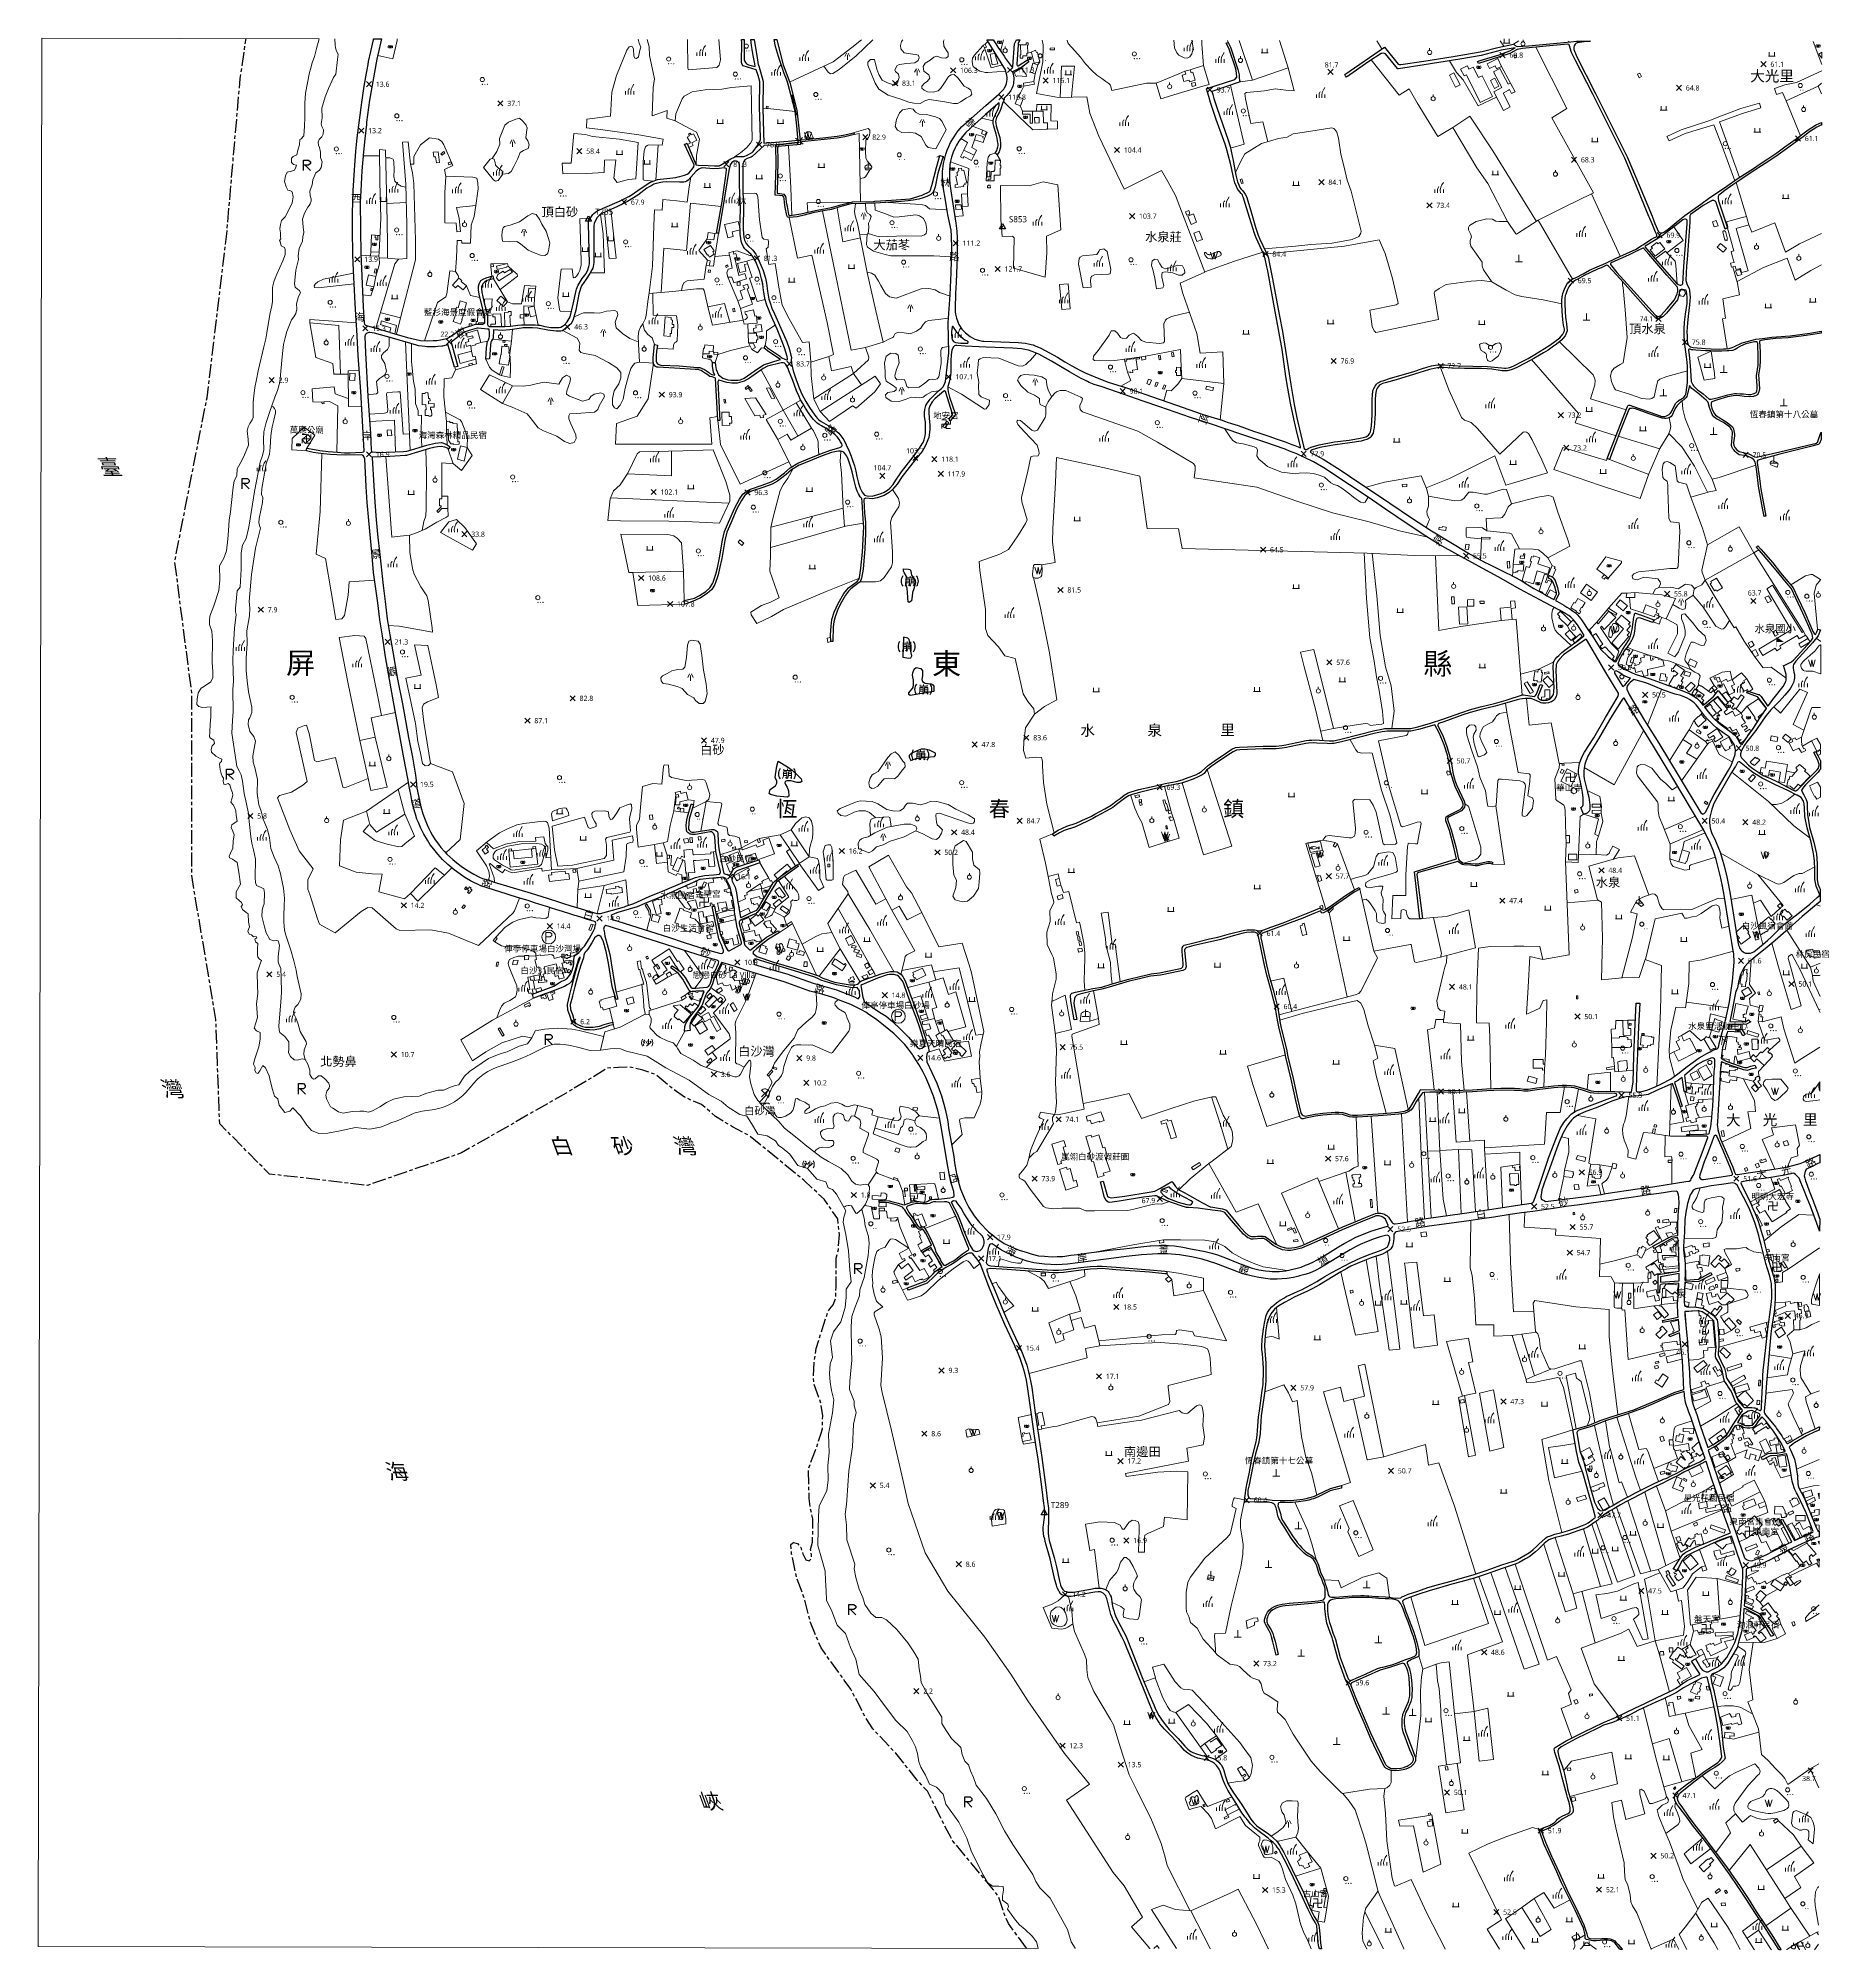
# Model space of a CAD drawing. Extents: x 219840 to 222438, y 2425093 to 2427865.
import ezdxf
from ezdxf.enums import TextEntityAlignment as Align

# ---------------------------------------------------------------- set-up
doc = ezdxf.new("R2010")
doc.units = 0
for name, pattern in [('103', [32.5, 20, -3.75, 5, -3.75]), ('104', [32.49, 20, -3.83, 0.5, -3.83, 0.5, -3.83]), ('105', [30, 20, -4.75, 0.5, -4.75])]:
    doc.linetypes.add(name, pattern=pattern)
for name, color, linetype, lineweight in [('9030100', 7, 'Continuous', 20), ('9230000', 7, '103', 30), ('9240000', 7, '104', 30), ('9250000', 7, '105', 30), ('9310100', 7, 'Continuous', 20), ('9350203', 7, 'Continuous', 20), ('9350204', 7, 'Continuous', 20), ('9440301', 7, 'Continuous', 20), ('9510109', 4, 'Continuous', 20), ('9510503', 5, 'Continuous', 20), ('9520700', 5, 'Continuous', 20), ('9530200', 5, 'Continuous', 20), ('9710500', 3, 'Continuous', 20), ('9710800', 3, 'Continuous', 20), ('9720000', 3, 'Continuous', 20), ('9730200', 3, 'Continuous', 20), ('9730301', 3, 'Continuous', 20), ('9740100', 5, 'Continuous', 20), ('9790103', 7, 'Continuous', 20), ('9920103', 7, 'Continuous', 20), ('9940204', 5, 'Continuous', 20), ('9960204', 7, 'Continuous', 20), ('9970102', 7, 'Continuous', 20)]:
    doc.layers.add(name, color=color, linetype=linetype, lineweight=lineweight)
for name, color, linetype in [('9120102', 7, 'Continuous'), ('9120103', 7, 'Continuous'), ('9420001', 1, 'Continuous'), ('9420801', 7, 'Continuous'), ('9510106', 5, '190'), ('9540104', 7, 'Continuous'), ('9810200', 7, 'Continuous'), ('9940103', 7, 'Continuous'), ('9950404', 7, 'Continuous')]:
    doc.layers.add(name, color=color, linetype=linetype)
doc.layers.add('9510402', color=34, linetype='Continuous', lineweight=20, true_color=0xa55200)
doc.layers.add('9790201', color=34, linetype='145', lineweight=20, true_color=0xa55200)
doc.layers.add('9820205', color=34, linetype='Continuous', true_color=0xa55200)
doc.styles.add('LMP', font='Microsoft JhengHei.ttf')
doc.linetypes.add('145', pattern='A,0,-7.5,[10,base.shx,S=1,R=0,X=0,Y=0]', length=7.5)
doc.linetypes.add('190', pattern='A,12.5,[27,base.shx,S=5,R=0,X=0,Y=0],12.5', length=25)

# ---------------------------------------------------------------- blocks, each defined once
blk = doc.blocks.new('95270')
at = {"linetype": 'Continuous'}
blk.add_lwpolyline([(-5, 5), (-1.7, -5), (0, 5), (1.7, -5), (5, 5)], dxfattribs=at)
blk = doc.blocks.new('97320')
at = {"linetype": 'Continuous'}
for points in [[(-5, 0), (5, 0)], [(-3.75, 0), (-3.75, 6)], [(3.75, 0), (3.75, 6)]]:
    blk.add_lwpolyline(points, dxfattribs=at)
blk = doc.blocks.new('97913')
at = {"linetype": 'Continuous'}
for points in [[(-10, 9, 0.333333), (-10, -6)], [(10, -6, 0.333333), (10, 9)]]:
    blk.add_lwpolyline(points, format="xyb", dxfattribs=at)
for points in [[(-5, 6), (-6, 5), (-6, 4)], [(-2, 6), (-2, 4), (-4, 2), (-6, 1)], [(-5, 6), (6, 6), (4, 4)], [(0, 9), (0, 6)], [(1, 6), (1, 3), (2, 1), (6, 1), (6, 2), (6, 3)], [(-7, -6), (7, -6)], [(-5, -2), (5, -2)], [(0, -2), (0, -6)]]:
    blk.add_lwpolyline(points, dxfattribs=at)
blk = doc.blocks.new('97200')
at = {"linetype": 'Continuous'}
for points in [[(-6.25, 5), (-6.25, 0)], [(-2.25, 0), (-2.25, 5)], [(6.25, 5), (6.25, 0)]]:
    blk.add_lwpolyline(points, dxfattribs=at)
for points in [[(-0.25, 9, 0.201941), (-2.25, 5)], [(6.25, 15, 0.2146347), (1.75, 0)]]:
    blk.add_lwpolyline(points, format="xyb", dxfattribs=at)
blk = doc.blocks.new('93523')
at = {"linetype": 'Continuous'}
for points in [[(-5, 0), (5, 0)], [(0, 10), (0, 0)]]:
    blk.add_lwpolyline(points, dxfattribs=at)
blk = doc.blocks.new('97410')
at = {"linetype": 'Continuous'}
for points in [[(4.9, 0, 0.29427), (-7, 0)], [(-7, 0, 0.29427), (4.9, 0)], [(-3.2, -1.5, 0.224849), (-3.2, 1.5)], [(4.9, 0, 0.037606), (7, 1.7, 0.037606)], [(7, -1.8, 0.031689), (4.9, 0)]]:
    blk.add_lwpolyline(points, format="xyb", dxfattribs=at)
blk.add_lwpolyline([(-4.7, 0, 1), (-4.3, 0, 1)], format="xyb", close=True, dxfattribs=at)
blk.add_lwpolyline([(7, 1.7), (7, -1.8)], dxfattribs=at)
blk = doc.blocks.new('97132')
at = {"linetype": 'Continuous'}
for points in [[(-3.2, 6.8, 1), (2.8, 6.8, 1)], [(-0.4, 0, 1), (0, 0, 1)], [(3.35, 0, 1), (3.75, 0, 1)], [(7.1, 0, 1), (7.5, 0, 1)]]:
    blk.add_lwpolyline(points, format="xyb", close=True, dxfattribs=at)
blk = doc.blocks.new('97331')
at = {"linetype": 'Continuous'}
blk.add_lwpolyline([(-3, 0, 1), (3, 0, 1)], format="xyb", close=True, dxfattribs=at)
blk.add_lwpolyline([(0, 3), (0, 6)], dxfattribs=at)
blk = doc.blocks.new('95220')
at = {"linetype": 'Continuous'}
blk.add_lwpolyline([(-5, 5), (-1.7, -5), (0, 5), (1.7, -5), (5, 5)], dxfattribs=at)
blk = doc.blocks.new('97135')
at = {"linetype": 'Continuous'}
for points in [[(-1.25, 10), (-3.75, 5)], [(0, 7.5), (0, 0)], [(1.25, 10), (3.75, 5)]]:
    blk.add_lwpolyline(points, dxfattribs=at)
blk = doc.blocks.new('95153')
at = {"color": 5, "linetype": 'Continuous'}
blk.add_lwpolyline([(15, 0), (5, 2), (5, 0), (5, -2), (15, 0), (-15, 0)], dxfattribs=at)
blk = doc.blocks.new('95142')
at = {"linetype": 'Continuous'}
for points in [[(-5.8, 4.4, 0.333333), (-5.8, -5.6)], [(7.5, -5.6, 0.333333), (7.5, 4.4)]]:
    blk.add_lwpolyline(points, format="xyb", dxfattribs=at)
for points in [[(-5.2, 1.1), (-4.1, -0.2)], [(-4.5, -3.1), (-1.9, 1.5)], [(-4, 3.7), (-2.7, 2.4)], [(1.4, 2.1), (-0.6, -1)], [(2.7, 4.4), (2.7, -2.3)], [(4.5, 1.7), (7.3, 0.1)], [(-5.2, -2.7), (-3.9, -5.1)], [(-3.9, -5.1), (-4.5, -3.1)], [(6, -0.1), (-0.3, -5.6)], [(2.7, -2.3), (0.7, -2.1)]]:
    blk.add_lwpolyline(points, dxfattribs=at)
blk = doc.blocks.new('98225')
at = {"lineweight": 0}
for points in [[(-6.6, -7.1), (-5.9, -6), (-5.4, -4.7), (-5.1, -3.5), (-5, -2.1), (-5, -1.8), (-5, 2.9)], [(-5, 2.6), (-0.3, 2.6), (-0.3, -2.1), (-0.3, -6.8), (-2.2, -5.6)], [(-5, 0.1), (-0.3, 0.1)], [(-4.4, 4.1), (-4.4, 6.6)], [(5.9, 4.7), (5, 4.7), (0.3, 4.7), (-4.4, 4.7)], [(-0.3, 2.9), (-0.3, 2.6)], [(0.3, -7.1), (1, -6), (1.5, -4.7), (1.8, -3.5), (1.9, -2.1), (1.9, 2.6), (1.9, 2.9)], [(0.6, 7.2), (0.6, 4.7)], [(1.9, 2.6), (6.6, 2.6)], [(1.9, 0.1), (6.6, 0.1)], [(6.6, 2.9), (6.6, -1.8), (6.6, -6.5), (6.6, -6.8), (5, -5.6)], [(5.9, 4.1), (5.9, 6.6)], [(-0.3, -2.4), (-5, -2.4)], [(6.6, -2.4), (1.9, -2.4)]]:
    blk.add_lwpolyline(points, dxfattribs=at)
for start, end in [(143.1301, 216.8699), (323.1301, 36.8699)]:
    blk.add_arc((0, 0), 12.5, start, end)
blk = doc.blocks.new('94431')
at = {"color": 0, "linetype": 'Continuous', "lineweight": 0}
blk.add_lwpolyline([(0, 0), (5, 0)], dxfattribs=at)
blk = doc.blocks.new('91210')
at = {"linetype": 'Continuous', "flags": 128}
blk.add_lwpolyline([(4.4, -3.1), (-4.4, -3.1), (0, 4.7)], close=True, dxfattribs=at)
at = {"linetype": 'Continuous'}
for points in [[(0, 0.4, 1), (0, -0.4)], [(0, -0.4, 1), (0, 0.4)]]:
    blk.add_lwpolyline(points, format="xyb", dxfattribs=at)
blk = doc.blocks.new('99213')
blk.add_hatch(color=256).paths.add_polyline_path([(0, 14), (0, 7), (10.5, 7)])
at = {"const_width": 0.35}
blk.add_lwpolyline([(0, 0), (0, 14), (10.5, 7), (0, 7)], dxfattribs=at)
blk = doc.blocks.new('99424')
at = {"linetype": 'Continuous'}
for points in [[(4.3, -1.3, 1.124349), (-5.4, 8.4)], [(0, -11, 0.4), (-6.9, -11)], [(7, -11, 0.4), (0, -11)]]:
    blk.add_lwpolyline(points, format="xyb", dxfattribs=at)
for points in [[(4.9, 9), (-4.9, -0.8)], [(-4.9, 9), (4.9, -0.8)]]:
    blk.add_lwpolyline(points, dxfattribs=at)
blk = doc.blocks.new('99624')
at = {"linetype": 'Continuous'}
blk.add_lwpolyline([(-10, 0, 1), (10, 0, 1)], format="xyb", close=True, dxfattribs=at)
for points in [[(-4.4, -6.6), (-4.4, 6.6), (2.2, 6.6), (4.4, 4.4), (4.4, 2.2), (2.2, 0), (-4.4, 0)], [(-4.4, 0), (-4.4, 0)]]:
    blk.add_lwpolyline(points, dxfattribs=at)
blk = doc.blocks.new('99712')
at = {"linetype": 'Continuous'}
for points in [[(-6.25, -6.25), (-6.25, 0), (6.25, 0), (6.25, 6.25)], [(-6.25, 6.25), (0, 6.25), (0, -6.25), (6.25, -6.25)]]:
    blk.add_lwpolyline(points, dxfattribs=at)
blk = doc.blocks.new('98120')
at = {"linetype": 'Continuous'}
for points in [[(-3.75, -3.75), (3.75, 3.75)], [(-3.75, 3.75), (3.75, -3.75)]]:
    blk.add_lwpolyline(points, dxfattribs=at)
blk = doc.blocks.new('95411d')
for points in [[(-5, -7.6), (-5, 7.5), (2.4, 7.5), (5, 5), (5, 2.4), (2.4, 0), (-5, 0)], [(5.1, -7.6), (-2.5, 0)]]:
    blk.add_lwpolyline(points)

msp = doc.modelspace()

# ---------------------------------------------------------------- linework, layer by layer
at = {"layer": '9230000', "flags": 128}
for points in [[(221274, 2425094.9), (221247.5, 2425130.7), (221242.4, 2425142.4), (221232.7, 2425170.8), (221226, 2425179.5), (221195.2, 2425216.7), (221167, 2425250.2), (221154.2, 2425274.3), (221130.2, 2425322.7), (221115, 2425338.8), (221084.1, 2425377.7), (221050.7, 2425413.2), (221039.5, 2425430.8), (221018.9, 2425470.6), (221009.5, 2425483.7), (220975.7, 2425530.5), (220960.4, 2425567.3), (220952.3, 2425600.4), (220940.2, 2425632.6), (220933.1, 2425666.8), (220931.8, 2425680.4), (220934.5, 2425682.4), (220935.8, 2425683.4), (220941.8, 2425681.8), (220946.4, 2425676), (220949.3, 2425666.9), (220953.7, 2425658.4), (220958.6, 2425656.7), (220961.4, 2425660), (220961.8, 2425663), (220962, 2425665.3), (220960.6, 2425673.4), (220963.4, 2425683.9), (220963.7, 2425699.8), (220963.6, 2425717.5), (220960, 2425735.4), (220958.6, 2425747.3), (220957.4, 2425789.1), (220960.9, 2425800), (220967.7, 2425817.4), (220969.6, 2425822.3), (220975.3, 2425840.6), (220977.7, 2425848.3), (220978.2, 2425866.9), (220975.1, 2425886.8), (220965.7, 2425913), (220964.5, 2425922.1), (220966.1, 2425947.3), (220968.8, 2425965), (220977.4, 2425992.2), (220985.5, 2426017.7), (220988.7, 2426022.1), (220993.3, 2426028.2), (220997, 2426037.7), (220997, 2426038.3), (220997.6, 2426053.9), (220997.8, 2426095.7), (221000.9, 2426108.2), (221002.4, 2426130), (221000, 2426153), (220980.1, 2426181.4), (220950.8, 2426208.9), (220871.4, 2426273.6), (220847.4, 2426286.3), (220822.6, 2426301.5), (220802.5, 2426318.7), (220777.5, 2426329.3), (220758.2, 2426343.4), (220736.3, 2426361.9), (220717.1, 2426368.6), (220697.5, 2426373.1), (220681.7, 2426372.3), (220666.2, 2426371.4), (220606.1, 2426335.4), (220454, 2426248.4), (220317.8, 2426201.4), (220175.4, 2426217.9), (220103.4, 2426290.8), (220097.8, 2426442.2), (220062.8, 2426650.7), (220063, 2426914.6), (220038.3, 2427106.2), (220085, 2427343.9), (220113.6, 2427581.7), (220133.1, 2427806.7), (220141.6, 2427864.8)], [(221274.2, 2425094.7), (221274, 2425094.9)]]:
    msp.add_lwpolyline(points, dxfattribs=at)
at = {"layer": '9310100', "flags": 128}
for points in [[(221215.6, 2427852.5), (221212.9, 2427851.3), (221211.1, 2427855.4), (221213.8, 2427856.5), (221215.6, 2427852.5)], [(221232, 2427828.2), (221224.2, 2427826.6), (221220.9, 2427842.1), (221227.7, 2427843.4), (221232, 2427828.2)], [(221268.6, 2427836.6), (221264.8, 2427836.5), (221264.5, 2427841.1), (221265.8, 2427841.2), (221265.1, 2427855.7), (221273.3, 2427856), (221273.2, 2427858.6), (221276, 2427858.6), (221276.1, 2427855.4), (221275.4, 2427855.4), (221275.9, 2427843.6), (221274.3, 2427843.5), (221274.5, 2427839.8), (221268.5, 2427839.6), (221268.6, 2427836.6)], [(221287.8, 2427845.8), (221288.2, 2427844.7), (221289.4, 2427844.9), (221289.6, 2427844.4), (221293.1, 2427831.1), (221285, 2427829.4), (221284.7, 2427829.4), (221281.5, 2427842.9), (221280.5, 2427844.9), (221287, 2427848), (221287.5, 2427846.5), (221287.8, 2427845.8)], [(221314.5, 2427848.7), (221308.2, 2427848.6), (221308.2, 2427851.1), (221314.5, 2427851.2), (221314.5, 2427848.7)], [(221984.9, 2427837.8), (221982.4, 2427836.6), (221980.8, 2427840), (221983.4, 2427841.2), (221984.9, 2427837.8)], [(222427.4, 2427836.5), (222423.2, 2427842.4), (222427.4, 2427845.3), (222427.4, 2427836.5)], [(221273.3, 2427812.9), (221273.9, 2427809.6), (221261, 2427810.6), (221258.9, 2427809.6), (221255.7, 2427815.8), (221266.6, 2427821.8), (221273.3, 2427812.9)], [(221290.4, 2427826.7), (221286.2, 2427813.7), (221279.3, 2427815.9), (221280.2, 2427818.7), (221283, 2427829.1), (221290.4, 2427826.7)], [(221511.4, 2427819.6), (221512.6, 2427815.2), (221515.1, 2427815.9), (221518.4, 2427804.3), (221510.4, 2427802), (221509.7, 2427804.5), (221502.2, 2427802.4), (221499.6, 2427811.7), (221504.7, 2427813.1), (221503.5, 2427817.4), (221511.4, 2427819.6)], [(221903, 2427797.9), (221896.3, 2427794.3), (221887.2, 2427811.6), (221893.9, 2427815.1), (221903, 2427797.9)], [(221913.4, 2427825.1), (221915.7, 2427820.5), (221921.8, 2427823.5), (221929.5, 2427808.2), (221934.6, 2427810.8), (221949.6, 2427780.8), (221932.1, 2427772.1), (221911.9, 2427812.3), (221908.5, 2427810.6), (221903.5, 2427820.6), (221912.1, 2427825), (221913.4, 2427825.1)], [(221957.5, 2427835.8), (221962.9, 2427824.4), (221955.5, 2427820.9), (221953.5, 2427825.1), (221945.4, 2427821.3), (221942, 2427828.4), (221957.5, 2427835.8)], [(221960.6, 2427821.2), (221972.4, 2427798.6), (221975.9, 2427800.4), (221982.6, 2427787.8), (221977.5, 2427785.1), (221974.5, 2427790.8), (221972.9, 2427790), (221965.4, 2427785.7), (221975.4, 2427765.6), (221965.6, 2427760.5), (221951.5, 2427787.5), (221963.3, 2427793.7), (221951.4, 2427816.4), (221960.6, 2427821.2)], [(222166.1, 2427809.9), (222162.7, 2427808.1), (222160.1, 2427813), (222163.6, 2427814.8), (222166.1, 2427809.9)], [(221285.4, 2427798.5), (221270, 2427795.8), (221269.3, 2427800.2), (221284.6, 2427802.8), (221285.4, 2427798.5)], [(221519.3, 2427796.7), (221514.1, 2427795.5), (221513.1, 2427800.1), (221518.3, 2427801.3), (221519.3, 2427796.7)], [(221959.2, 2427795.9), (221952.9, 2427792.5), (221946.8, 2427804.1), (221953.1, 2427807.4), (221959.2, 2427795.9)], [(220898.9, 2427766.3), (220898.6, 2427763.2), (220896, 2427763.4), (220896.5, 2427766.7), (220898.9, 2427766.3)], [(221268.8, 2427777.6), (221264.9, 2427767.3), (221257.3, 2427770.3), (221261.3, 2427780.5), (221268.8, 2427777.6)], [(221282.5, 2427759.4), (221282.5, 2427742), (221279.1, 2427742.2), (221279, 2427755.2), (221268.1, 2427755.1), (221268, 2427759.4), (221282.5, 2427759.4)], [(221215.7, 2427729.8), (221213.5, 2427724.9), (221208.4, 2427727.2), (221210.6, 2427732.1), (221215.7, 2427729.8)], [(221292.3, 2427742.5), (221285.9, 2427742.3), (221285.6, 2427750.3), (221292.2, 2427750.5), (221292.3, 2427742.5)], [(220785.8, 2427727.8), (220787.3, 2427725), (220790.9, 2427726.8), (220795.4, 2427717.5), (220788.3, 2427713.7), (220790.1, 2427709.9), (220783.9, 2427706.8), (220782.3, 2427710.1), (220781.9, 2427711.1), (220786.2, 2427713.5), (220781.7, 2427721.9), (220784.8, 2427723.7), (220783.4, 2427726.4), (220785.8, 2427727.8)], [(221197.9, 2427695.7), (221194.1, 2427688.1), (221182.9, 2427693.8), (221181.8, 2427691.6), (221178.2, 2427693.4), (221183, 2427703.1), (221197.9, 2427695.7)], [(221212.7, 2427720.1), (221210.9, 2427714), (221198.4, 2427717.8), (221200.9, 2427725.8), (221211, 2427722.6), (221210.5, 2427720.8), (221212.7, 2427720.1)], [(220420.3, 2427700.8), (220422.3, 2427685.1), (220417.7, 2427684.6), (220416.6, 2427693.5), (220414, 2427693.3), (220413.3, 2427700.2), (220420.3, 2427700.8)], [(220430.2, 2427699.2), (220425.9, 2427695.8), (220424.3, 2427697.9), (220428.7, 2427701.2), (220430.2, 2427699.2)], [(220439.6, 2427683.2), (220435.6, 2427681.6), (220434.6, 2427684.4), (220438.7, 2427685.9), (220439.6, 2427683.2)], [(221179.3, 2427677.1), (221180.2, 2427673.4), (221183.1, 2427674.1), (221187.4, 2427655.6), (221184.2, 2427654.9), (221184.7, 2427653), (221182.1, 2427652.4), (221182.7, 2427650.2), (221170.4, 2427648.7), (221170.2, 2427652.5), (221173.9, 2427653.3), (221171.1, 2427665.5), (221173.6, 2427666), (221172.5, 2427670.6), (221174.4, 2427671), (221174, 2427672.6), (221175.8, 2427672.8), (221175.1, 2427676.2), (221179.3, 2427677.1)], [(221235.7, 2427676.7), (221235.8, 2427666.8), (221226.8, 2427666.8), (221226.8, 2427660.7), (221226.8, 2427658.7), (221218.2, 2427658.4), (221218.2, 2427660.7), (221222, 2427660.8), (221222.3, 2427672.1), (221226.7, 2427672), (221226.8, 2427674), (221227.8, 2427674), (221228.2, 2427688.6), (221234.2, 2427688.7), (221234.2, 2427687.8), (221235.9, 2427687.8), (221235.7, 2427680.9), (221236.6, 2427680.9), (221236.5, 2427676.7), (221235.7, 2427676.7)], [(221220.8, 2427672.6), (221220.5, 2427664.3), (221216.7, 2427664.3), (221216.9, 2427672.7), (221220.8, 2427672.6)], [(221221.1, 2427652.3), (221221.2, 2427651.1), (221221.3, 2427651.1), (221221.4, 2427648.3), (221217.3, 2427648.2), (221217.3, 2427651.3), (221218, 2427651.3), (221218, 2427652.3), (221221.1, 2427652.3)], [(221588.2, 2427655.2), (221585.8, 2427654.6), (221583.8, 2427660.6), (221586.4, 2427661.3), (221588.2, 2427655.2)], [(221179.4, 2427617.4), (221171.1, 2427616.9), (221170.9, 2427623.5), (221179, 2427623.6), (221179.4, 2427617.4)], [(221189.2, 2427621.8), (221180.4, 2427621.2), (221179.3, 2427639.2), (221188.1, 2427639.8), (221189.2, 2427621.8)], [(220855.6, 2427599.7), (220857, 2427594), (220857.1, 2427594), (220858.2, 2427589.5), (220858.3, 2427587.3), (220846.9, 2427584.6), (220848.5, 2427577.8), (220840.3, 2427575.9), (220837, 2427589.7), (220835.8, 2427595.1), (220855.6, 2427599.7)], [(221510.9, 2427610.3), (221506.5, 2427608.5), (221504.6, 2427613.4), (221509.2, 2427615.3), (221510.9, 2427610.3)], [(221520.2, 2427598.3), (221512.6, 2427595.3), (221507.9, 2427607.3), (221515.9, 2427610.4), (221520.2, 2427598.3)], [(222277, 2427593.4), (222271.3, 2427591.7), (222268.9, 2427599.1), (222274.5, 2427601), (222277, 2427593.4)], [(222303.3, 2427589.5), (222320.8, 2427528.1), (222311.2, 2427525.4), (222309.5, 2427531.5), (222303.3, 2427529.7), (222301.8, 2427534.8), (222296.6, 2427533.3), (222294.9, 2427538.9), (222300.3, 2427540.2), (222297.6, 2427549.6), (222295.8, 2427555.9), (222300, 2427557), (222291.6, 2427586.5), (222290.6, 2427590), (222290.6, 2427590), (222290.6, 2427590.3), (222290.1, 2427591.8), (222291.2, 2427592.1), (222289.3, 2427598.8), (222312, 2427605.3), (222318.4, 2427606.9), (222319.4, 2427603.5), (222321.8, 2427594.8), (222303.3, 2427589.5)], [(220333, 2427579.3), (220332.7, 2427572.7), (220330.1, 2427572.9), (220330.2, 2427575.9), (220328.7, 2427576), (220328.9, 2427579.5), (220333, 2427579.3)], [(220820.6, 2427552), (220813.9, 2427547.6), (220811.8, 2427551.2), (220810.9, 2427550.8), (220805.9, 2427558.7), (220815.4, 2427564.8), (220820.7, 2427557), (220818.7, 2427555.5), (220820.6, 2427552)], [(220821.7, 2427582.2), (220820.3, 2427572.7), (220810.6, 2427574.1), (220812, 2427583.6), (220821.7, 2427582.2)], [(221528.9, 2427573.4), (221520.8, 2427570.6), (221516.4, 2427582.8), (221524.4, 2427585.5), (221528.9, 2427573.4)], [(222188.3, 2427569.1), (222189.8, 2427566.9), (222192.7, 2427569.1), (222199.6, 2427559.7), (222185.6, 2427549.3), (222178.7, 2427558.6), (222181.8, 2427560.9), (222180.2, 2427563), (222188.3, 2427569.1)], [(222289.1, 2427560.2), (222284.3, 2427554.8), (222275.6, 2427562.4), (222280.4, 2427567.8), (222289.1, 2427560.2)], [(222286.3, 2427586.6), (222286.9, 2427585), (222287.9, 2427585.3), (222290.6, 2427573.7), (222289.6, 2427573.4), (222290, 2427572.1), (222288.2, 2427571.6), (222287.9, 2427572.8), (222286.9, 2427572.6), (222284.1, 2427584.7), (222284.6, 2427584.9), (222284.4, 2427586), (222286.3, 2427586.6)], [(220334.7, 2427555.1), (220334.4, 2427549.1), (220322.3, 2427549.6), (220322.6, 2427555.7), (220334.7, 2427555.1)], [(220500.5, 2427534.2), (220496.9, 2427533.8), (220496.5, 2427537.9), (220500.1, 2427538.3), (220500.5, 2427534.2)], [(220519.9, 2427533.3), (220505.9, 2427529.8), (220504.7, 2427534.5), (220521, 2427538.4), (220521.8, 2427534.8), (220519.7, 2427534.3), (220519.9, 2427533.3)], [(220813.7, 2427536.9), (220813.3, 2427535.4), (220809.3, 2427536.2), (220810.8, 2427543.2), (220814.8, 2427542.3), (220814.8, 2427541.9), (220813.7, 2427536.9)], [(220841.2, 2427534.4), (220838, 2427532.8), (220837, 2427534.9), (220840.1, 2427536.5), (220841.2, 2427534.4)], [(220848.3, 2427555.9), (220849.3, 2427552.1), (220852.2, 2427552.9), (220853.6, 2427547.7), (220850.2, 2427546.8), (220850.4, 2427545.8), (220850.7, 2427545.9), (220856.4, 2427521.4), (220865.3, 2427524.3), (220867.4, 2427516.4), (220849, 2427510.4), (220846.1, 2427518.8), (220840.4, 2427518.6), (220838.9, 2427525), (220840.8, 2427530.6), (220846.9, 2427531.9), (220844.5, 2427544.9), (220842, 2427554.2), (220848.3, 2427555.9)], [(220866.7, 2427527.7), (220857.7, 2427525.7), (220854.6, 2427538.8), (220868.3, 2427541.9), (220869.2, 2427538.3), (220864.5, 2427537.3), (220866.7, 2427527.7)], [(220330.1, 2427519.7), (220326.8, 2427504.8), (220316, 2427507.3), (220319.4, 2427522.1), (220330.1, 2427519.7)], [(220331.3, 2427530.2), (220329.7, 2427524.4), (220327.4, 2427524.9), (220328.7, 2427530.9), (220331.3, 2427530.2)], [(220453.6, 2427512.5), (220461.3, 2427506), (220460.9, 2427505.7), (220456.4, 2427500.2), (220449.7, 2427505.8), (220448.7, 2427506.7), (220445.7, 2427503.1), (220441.1, 2427507), (220450.1, 2427517.5), (220454.7, 2427513.7), (220453.6, 2427512.5)], [(220528.1, 2427526.1), (220508.2, 2427513.4), (220504.9, 2427518), (220506.7, 2427522.7), (220514.7, 2427527.6), (220516.5, 2427524.9), (220524.8, 2427530.1), (220528.1, 2427526.1)], [(220815.6, 2427528.9), (220814.9, 2427525.3), (220811.8, 2427526), (220812.5, 2427529.6), (220815.6, 2427528.9)], [(220858.5, 2427507), (220854.2, 2427506.9), (220853.9, 2427511.8), (220858.3, 2427512), (220858.5, 2427507)], [(220869.1, 2427508.5), (220871.1, 2427502.8), (220868.5, 2427501.9), (220876.4, 2427479.6), (220859, 2427473.4), (220855, 2427484.6), (220862.5, 2427487.3), (220858.4, 2427499.1), (220865.4, 2427501.5), (220864.7, 2427503.5), (220863.6, 2427503.1), (220862.5, 2427506.3), (220869.1, 2427508.5)], [(222311.4, 2427522.8), (222305, 2427520.5), (222302.3, 2427527.9), (222308.7, 2427530.1), (222311.4, 2427522.8)], [(220324.9, 2427501.6), (220324.5, 2427499.2), (220324.3, 2427499.3), (220322.5, 2427499.6), (220323.1, 2427502.6), (220325.1, 2427502.2), (220324.9, 2427501.6)], [(220461.6, 2427481.3), (220458.4, 2427471), (220459.3, 2427470.7), (220454.7, 2427457.3), (220455.2, 2427457.1), (220452.8, 2427450.5), (220441.9, 2427454.5), (220446.8, 2427467.9), (220444.7, 2427468.6), (220446.8, 2427475.3), (220449.1, 2427474.5), (220452.2, 2427484.3), (220461.6, 2427481.3)], [(220498.4, 2427479.6), (220498.3, 2427476.9), (220498.5, 2427476.9), (220499.3, 2427476.9), (220493.9, 2427469.1), (220490.5, 2427468.8), (220489.5, 2427473.4), (220488.6, 2427476.7), (220488.5, 2427477), (220488.5, 2427477), (220487.4, 2427481.1), (220487.4, 2427484.9), (220487.4, 2427486.4), (220487.4, 2427486.9), (220498.6, 2427487.1), (220498.4, 2427479.6)], [(220521, 2427482.8), (220515.3, 2427476.3), (220505.6, 2427484.7), (220511.3, 2427491.3), (220521, 2427482.8)], [(220561.4, 2427502), (220559.9, 2427488.7), (220550.4, 2427489.7), (220551.9, 2427503), (220561.4, 2427502)], [(222229.7, 2427495), (222227, 2427490.6), (222222.2, 2427491.8), (222220.6, 2427497.1), (222223.6, 2427500.5), (222228.5, 2427499.5), (222229.7, 2427495)], [(220360.1, 2427448.6), (220357.4, 2427436.7), (220350.7, 2427438.7), (220350, 2427438.9), (220351.6, 2427445.2), (220336.6, 2427449.9), (220338.3, 2427455.5), (220360.1, 2427448.6)], [(220485.3, 2427470.9), (220485.6, 2427459.7), (220487.4, 2427459.8), (220487.6, 2427452.6), (220478.8, 2427452.3), (220478.9, 2427450.9), (220475.4, 2427450.8), (220475.3, 2427454.4), (220477.4, 2427454.5), (220477.3, 2427460), (220478, 2427460), (220477.7, 2427470.7), (220485.3, 2427470.9)], [(220511.2, 2427465.6), (220511.6, 2427457.3), (220511.9, 2427457.3), (220512.3, 2427447.1), (220499.9, 2427447.3), (220496.9, 2427447.3), (220496.8, 2427450.4), (220503.6, 2427450.6), (220503.2, 2427461.2), (220499.8, 2427461.1), (220499.7, 2427465.2), (220511.2, 2427465.6)], [(220525.1, 2427447.5), (220517, 2427447.1), (220516.5, 2427467.6), (220522.2, 2427467.8), (220522.1, 2427469), (220526, 2427469.1), (220526.2, 2427463.2), (220524.4, 2427463.2), (220525.1, 2427447.6), (220525.1, 2427447.5)], [(220544.6, 2427459.6), (220539.2, 2427459.2), (220539.1, 2427464.1), (220544.5, 2427464.4), (220544.6, 2427459.6)], [(220562.4, 2427463.2), (220554.1, 2427461.3), (220551, 2427475), (220559.4, 2427476.9), (220562.4, 2427463.2)], [(220762.2, 2427450.1), (220762, 2427445.8), (220759.2, 2427445.9), (220758.8, 2427436.9), (220757, 2427436.9), (220756.9, 2427432.8), (220747.8, 2427433.6), (220749.6, 2427461), (220758.4, 2427460.4), (220758.4, 2427456.9), (220760.2, 2427456.6), (220760, 2427450.1), (220762.2, 2427450.1)], [(220851.3, 2427469), (220848.5, 2427468.3), (220847.6, 2427472.2), (220847.4, 2427473), (220850.1, 2427473.7), (220850.3, 2427472.9), (220851.3, 2427469)], [(220877.7, 2427471.4), (220879.6, 2427462.3), (220881.9, 2427462.9), (220883.3, 2427451.8), (220864.4, 2427450.5), (220862.7, 2427456.6), (220866, 2427457.5), (220868.4, 2427459.6), (220869.1, 2427459.7), (220867.8, 2427464.7), (220866.2, 2427464.4), (220865.4, 2427468.4), (220877.7, 2427471.4)], [(220477.4, 2427442.1), (220482.4, 2427423.8), (220474.6, 2427421.7), (220474.9, 2427420.6), (220467.6, 2427418.6), (220467.3, 2427419.9), (220461.5, 2427418.4), (220460, 2427424.1), (220464.7, 2427425.4), (220463.8, 2427428.8), (220470.9, 2427430.6), (220470.1, 2427433.8), (220462.5, 2427431.8), (220461.2, 2427436.9), (220462, 2427437.4), (220476.1, 2427442.1), (220477.4, 2427442.1)], [(220465.7, 2427447.6), (220465.5, 2427447.6), (220465.5, 2427451.3), (220469.2, 2427451.3), (220469.3, 2427448.8), (220467.8, 2427448.4), (220465.7, 2427447.6)], [(220517.5, 2427425.9), (220517, 2427423.9), (220514.2, 2427424.4), (220514.7, 2427426.5), (220517.5, 2427425.9)], [(220882.3, 2427437.6), (220882.3, 2427433.9), (220883.9, 2427433.9), (220884, 2427427.9), (220882.2, 2427427.9), (220882.3, 2427423.8), (220870.5, 2427423.6), (220870.2, 2427437.4), (220882.3, 2427437.6)], [(220890.4, 2427440.1), (220878.4, 2427438.5), (220877.6, 2427444.5), (220881.8, 2427445.1), (220881.2, 2427449.2), (220888.9, 2427450.3), (220890.4, 2427440.1)], [(220468.7, 2427411.3), (220470.7, 2427403.2), (220473.9, 2427404), (220475, 2427399.8), (220452.1, 2427393.7), (220448.9, 2427406.3), (220468.7, 2427411.3)], [(220524.2, 2427408.1), (220523.8, 2427404.2), (220524.6, 2427404.1), (220524.5, 2427403.2), (220522.2, 2427390.9), (220509.5, 2427393.2), (220508.9, 2427393.4), (220511, 2427406.4), (220511.7, 2427406.2), (220512.7, 2427418.5), (220522.9, 2427417.6), (220522.8, 2427414.6), (220523.3, 2427414.5), (220522.9, 2427408.3), (220524.2, 2427408.1)], [(220520.2, 2427421.1), (220520, 2427418.7), (220516.5, 2427418.9), (220516.7, 2427421.3), (220520.2, 2427421.1)], [(220819.6, 2427419.2), (220819.1, 2427411), (220813.5, 2427411.2), (220813.3, 2427407.4), (220806, 2427407.5), (220804.5, 2427407.8), (220805.1, 2427416), (220806.7, 2427415.9), (220807.1, 2427420.5), (220819.6, 2427419.2)], [(220826.1, 2427409.4), (220825.9, 2427406.6), (220820, 2427407.2), (220820.2, 2427409.9), (220826.1, 2427409.4)], [(220880.7, 2427416.6), (220875.3, 2427413.9), (220870.9, 2427422.4), (220877.4, 2427423.1), (220880.7, 2427416.6)], [(221427.6, 2427384), (221428, 2427380.9), (221428.1, 2427380.7), (221424.4, 2427380.1), (221424.3, 2427380.4), (221424.2, 2427381.5), (221420.5, 2427381), (221416.4, 2427396.4), (221416.4, 2427396.6), (221418.5, 2427396.9), (221418.7, 2427396.9), (221418.5, 2427398.4), (221418.5, 2427398.5), (221419.8, 2427398.7), (221419.8, 2427399.2), (221429.7, 2427400.5), (221429.6, 2427401), (221437.6, 2427402.1), (221437.9, 2427400.3), (221437.4, 2427400.2), (221432.9, 2427399.6), (221433, 2427399.4), (221433, 2427398.9), (221434.9, 2427385), (221427.6, 2427384)], [(221447, 2427399.6), (221441.2, 2427398.6), (221440.4, 2427403.4), (221446.3, 2427404.4), (221447, 2427399.6)], [(221468.9, 2427399.2), (221466.4, 2427398.7), (221465.2, 2427405), (221467.8, 2427405.4), (221468.9, 2427399.2)], [(221488.1, 2427403.8), (221485.3, 2427403.2), (221484.2, 2427409.2), (221486.8, 2427409.8), (221488.1, 2427403.8)], [(220299.9, 2427379), (220299.5, 2427369.1), (220291.6, 2427369.4), (220292.1, 2427379.3), (220299.9, 2427379)], [(220470.3, 2427391.4), (220465.4, 2427390.1), (220464.7, 2427392.8), (220469.6, 2427394.1), (220470.3, 2427391.4)], [(220512, 2427376.5), (220511.9, 2427376.2), (220509.3, 2427377.1), (220513.4, 2427389), (220515.9, 2427388.1), (220515.6, 2427387.2), (220512, 2427376.5)], [(221454.9, 2427369.4), (221452.3, 2427362.8), (221448.2, 2427364.3), (221450.6, 2427370.9), (221454.9, 2427369.4)], [(221497.1, 2427387.9), (221497.9, 2427376.2), (221491.4, 2427376), (221491.4, 2427380.6), (221490.1, 2427380.6), (221490.1, 2427383.2), (221491.3, 2427383.2), (221491.3, 2427388), (221497.1, 2427387.9)], [(220405.3, 2427351.3), (220405.3, 2427350.1), (220406, 2427350.1), (220406.3, 2427342.6), (220408.2, 2427342.8), (220408.5, 2427339.2), (220406.2, 2427339.1), (220406.3, 2427335.1), (220414.5, 2427335.3), (220414.7, 2427330.3), (220409.2, 2427330), (220409.2, 2427326.1), (220410.7, 2427326.1), (220411, 2427318.3), (220410, 2427318.3), (220410, 2427317.3), (220406.6, 2427317.2), (220406.5, 2427318.3), (220401.6, 2427318.2), (220401.5, 2427326.1), (220402.8, 2427326.1), (220402.5, 2427334), (220397.3, 2427333.8), (220397.1, 2427350), (220401.5, 2427350.1), (220401.4, 2427351.2), (220405.3, 2427351.3)], [(220837.7, 2427336.3), (220835.5, 2427335.9), (220834.5, 2427341.4), (220836.7, 2427341.8), (220837.7, 2427336.3)], [(220896, 2427319.5), (220891.7, 2427318.7), (220892.3, 2427315.3), (220887.7, 2427314.5), (220886.9, 2427318.8), (220879.7, 2427317.5), (220865.1, 2427342.6), (220880.7, 2427343.6), (220896, 2427319.5)], [(220871.6, 2427359.7), (220867.3, 2427356), (220865.7, 2427358), (220870.1, 2427361.5), (220871.6, 2427359.7)], [(220875.7, 2427354.4), (220873.8, 2427353), (220870.4, 2427357.4), (220872.4, 2427359), (220875.7, 2427354.4)], [(220908.5, 2427343.1), (220903.7, 2427342.7), (220896.4, 2427357.9), (220900.8, 2427358.1), (220908.5, 2427343.1)], [(221464.6, 2427365.7), (221462.6, 2427360), (221460, 2427360.9), (221461.9, 2427366.5), (221464.6, 2427365.7)], [(221476, 2427361.7), (221473.9, 2427356.1), (221471.3, 2427357), (221473.3, 2427362.7), (221476, 2427361.7)], [(221545, 2427358.8), (221544.2, 2427354.3), (221540.4, 2427355), (221534, 2427356.2), (221534.9, 2427360.7), (221541.3, 2427359.4), (221545, 2427358.8)], [(220255.1, 2427335.6), (220251.9, 2427335), (220251.5, 2427337.4), (220254.7, 2427338), (220255.1, 2427335.6)], [(220842.5, 2427323), (220842.6, 2427316.5), (220845.9, 2427316.6), (220846.1, 2427307), (220843.1, 2427307), (220843.2, 2427303.9), (220832.3, 2427303.7), (220831.9, 2427322.8), (220842.5, 2427323)], [(220236.2, 2427285.3), (220227.9, 2427277.4), (220222.9, 2427282.6), (220231.2, 2427290.5), (220236.2, 2427285.3)], [(220353.1, 2427289.1), (220346.8, 2427288.5), (220346.1, 2427296.8), (220352.3, 2427297.2), (220353.1, 2427289.1)], [(220437.3, 2427309.8), (220437.3, 2427307.8), (220441.4, 2427307.8), (220441.5, 2427306.3), (220448.1, 2427306.2), (220448.8, 2427280.1), (220451, 2427280.2), (220451, 2427276.6), (220442.4, 2427276.1), (220442.4, 2427277), (220438.9, 2427276.9), (220435.3, 2427282.5), (220434.6, 2427298.1), (220432.5, 2427298), (220432.3, 2427305.8), (220432.3, 2427309.6), (220437.3, 2427309.8)], [(221161.3, 2427307.7), (221155.3, 2427300), (221152.2, 2427302.1), (221158.2, 2427309.9), (221161.3, 2427307.7)], [(220462.5, 2427271.7), (220458, 2427252.1), (220448.2, 2427254.6), (220452.7, 2427274.3), (220462.5, 2427271.7)], [(221825.5, 2427215), (221819.2, 2427214.5), (221819, 2427217.9), (221825.3, 2427218.3), (221825.5, 2427215)], [(220434.4, 2427201), (220434.4, 2427183), (220425.7, 2427183), (220420.1, 2427177.4), (220418.2, 2427179.5), (220424.7, 2427185.5), (220424.7, 2427186.9), (220422.1, 2427186.9), (220422.1, 2427197), (220425.4, 2427197), (220425.4, 2427201), (220434.4, 2427201)], [(221882.6, 2427156.3), (221881.9, 2427151.3), (221871.9, 2427152.8), (221872.4, 2427156.3), (221876.9, 2427155.6), (221877.1, 2427157.2), (221882.6, 2427156.3)], [(220863.6, 2427133.1), (220861, 2427129.7), (220855.5, 2427134.6), (220857.8, 2427137.9), (220863.6, 2427133.1)], [(221915.8, 2427131.1), (221914.8, 2427123.7), (221910.2, 2427124.3), (221911.2, 2427131.7), (221915.8, 2427131.1)], [(221946.2, 2427141.3), (221946.1, 2427138.6), (221933.7, 2427139.1), (221933.9, 2427141.5), (221946.2, 2427141.3)], [(221975.1, 2427097.2), (221971.8, 2427096.9), (221971.2, 2427106.4), (221974.3, 2427106.6), (221975.1, 2427097.2)], [(221995.2, 2427101.5), (221994.5, 2427092.4), (221986.5, 2427093.1), (221986.4, 2427091.2), (221983.7, 2427091.4), (221983.6, 2427090.4), (221983.6, 2427090.4), (221979.2, 2427090.7), (221980, 2427102.5), (221995.2, 2427101.5)], [(221996.8, 2427117.4), (221996.4, 2427113.2), (221996.1, 2427110.6), (221990.4, 2427111.2), (221990.1, 2427111.2), (221990.4, 2427114.5), (221994.4, 2427114.1), (221994.7, 2427117.6), (221996.8, 2427117.4)], [(222009.2, 2427114.8), (222018.4, 2427111.8), (222015.5, 2427102.8), (222033.2, 2427097), (222030.2, 2427087.8), (222014.7, 2427093), (222009.3, 2427074.1), (221998.1, 2427077.3), (221997.3, 2427075.6), (221992.8, 2427078.6), (221998.8, 2427098.9), (222003.5, 2427097.4), (222006.4, 2427106.1), (222004.4, 2427106.6), (222006.3, 2427113.4), (222008.6, 2427112.8), (222009.2, 2427114.8)], [(222041.8, 2427095.2), (222037, 2427083.7), (222035.9, 2427084.2), (222035.2, 2427084.8), (222031.9, 2427086.1), (222031.8, 2427085.9), (222030.5, 2427086.5), (222036.4, 2427100.5), (222040.5, 2427098.8), (222039.4, 2427096.2), (222041.8, 2427095.2)], [(222026.2, 2427076.5), (222028.8, 2427075.2), (222030.6, 2427079.1), (222035.7, 2427076.7), (222026.7, 2427057.7), (222022.3, 2427060.3), (222022.8, 2427062), (222017.3, 2427063.8), (222025.2, 2427087.9), (222030.1, 2427086.3), (222028.2, 2427080.6), (222028.6, 2427080.5), (222026.2, 2427076.5)], [(222040.9, 2427054.9), (222038.8, 2427051), (222028.8, 2427056.5), (222033.3, 2427065.3), (222042.7, 2427060.4), (222042.8, 2427059.9), (222042.8, 2427059), (222040.9, 2427054.9)], [(222111.7, 2427087.4), (222118.3, 2427082.4), (222117.2, 2427080.9), (222113.9, 2427083.2), (222112, 2427080.5), (222108.6, 2427082.5), (222111.7, 2427087.4)], [(222283.5, 2427068.3), (222275.4, 2427063.3), (222274.3, 2427065.1), (222272, 2427063.6), (222265.6, 2427074), (222267.7, 2427075.3), (222266.6, 2427077.1), (222274.9, 2427082.2), (222283.5, 2427068.3)], [(222355.9, 2427071.8), (222398.8, 2427003.5), (222400.8, 2427004.7), (222403.9, 2426999.5), (222394.8, 2426994), (222391.8, 2426998.9), (222366.4, 2426983.8), (222368.3, 2426980.6), (222362.2, 2426977), (222359.9, 2426980.8), (222341.9, 2426970), (222336.4, 2426979.3), (222383.3, 2427007.3), (222347.9, 2427066.6), (222355.9, 2427071.8)], [(221894.5, 2427045.1), (221891, 2427044.9), (221890.5, 2427055), (221894, 2427055.2), (221894.5, 2427045.1)], [(221914.1, 2427016.1), (221902, 2427015.5), (221900.7, 2427040.2), (221912.7, 2427040.8), (221914.1, 2427016.1)], [(221922.7, 2427041.6), (221913.7, 2427041.4), (221913.5, 2427050.9), (221922.5, 2427051), (221922.7, 2427041.6)], [(221937.6, 2427045.4), (221931.7, 2427045.2), (221931.5, 2427048.7), (221937.5, 2427048.9), (221937.6, 2427045.4)], [(221978.1, 2427022.3), (221962.5, 2427020.9), (221960.9, 2427038.6), (221976.6, 2427040), (221975.8, 2427048.7), (221982.1, 2427049.2), (221983, 2427038.9), (221976.7, 2427038.3), (221978.1, 2427022.3)], [(222084.1, 2427046.9), (222079.9, 2427039.7), (222078.9, 2427040.3), (222076.1, 2427034.7), (222077.8, 2427033.8), (222075.9, 2427030.5), (222071.3, 2427033.2), (222071.9, 2427034.2), (222063.4, 2427039.1), (222067.9, 2427046.8), (222069.8, 2427045.7), (222073.8, 2427052.8), (222084.1, 2427046.9)], [(222118.8, 2427034.2), (222116.1, 2427036), (222118.2, 2427038.8), (222130.4, 2427031.1), (222128.6, 2427028.5), (222118.8, 2427034.2)], [(222145.5, 2427041.8), (222139.4, 2427034.6), (222129, 2427043.5), (222135.2, 2427050.7), (222145.5, 2427041.8)], [(222156.2, 2427054), (222143.9, 2427054), (222144.8, 2427060.6), (222156.2, 2427061.2), (222156.2, 2427054)], [(222191.3, 2427030.6), (222190.2, 2427027.8), (222186, 2427029.4), (222184.7, 2427025.9), (222168.1, 2427032), (222172.3, 2427043.4), (222188.9, 2427037.3), (222187, 2427032.1), (222191.3, 2427030.6)], [(222354.5, 2427049.3), (222349.2, 2427046.4), (222345.1, 2427053.9), (222350.4, 2427056.7), (222354.5, 2427049.3)], [(222064.1, 2427019), (222058.5, 2427013.2), (222046.1, 2427025.2), (222047.7, 2427026.8), (222044.3, 2427030.1), (222048.1, 2427033.9), (222051.8, 2427031), (222064.1, 2427019)], [(222118.8, 2427034.2), (222128.8, 2427025.2), (222112, 2427007.7), (222107.8, 2427012.3), (222106.5, 2427010.8), (222121.8, 2426987.6), (222133.1, 2426976.2), (222129.1, 2426965.2), (222127.3, 2426962), (222123.7, 2426965.2), (222125.8, 2426967.8), (222126.5, 2426968.7), (222113.2, 2426982.5), (222108.6, 2426979.7), (222106.2, 2426983.4), (222110, 2426986.4), (222099.9, 2427001.7), (222094.8, 2426998.7), (222092.7, 2427002), (222093.3, 2427002.4), (222090.5, 2427007.3), (222090.9, 2427007.6), (222101.1, 2427018.2), (222103, 2427015.7), (222118.8, 2427034.2)], [(222147.4, 2426997.7), (222132, 2426979.1), (222122.7, 2426988.3), (222139.8, 2427008.7), (222128.2, 2427018.6), (222136.9, 2427028.6), (222149.4, 2427017.9), (222147.2, 2427015.3), (222150, 2427013), (222144.7, 2427006.9), (222148.6, 2427003.5), (222145.2, 2426999.6), (222147.4, 2426997.7)], [(222192.4, 2427026.7), (222195.6, 2427025.1), (222192.7, 2427019.1), (222193.2, 2427018.9), (222191.4, 2427015.4), (222183.6, 2427018.8), (222185.4, 2427022.3), (222186.6, 2427021.7), (222188, 2427024.4), (222189.6, 2427023.6), (222190.9, 2427026.2), (222192, 2427025.7), (222192.4, 2427026.7)], [(220989.8, 2426990.1), (220985.6, 2426989), (220984.5, 2426995.2), (220988.8, 2426995.9), (220989.8, 2426990.1)], [(222070.1, 2426997.5), (222064.1, 2426991.8), (222055.4, 2427001), (222061.5, 2427006.7), (222070.1, 2426997.5)], [(222070, 2426988.9), (222069.3, 2426988.5), (222066.4, 2426991.6), (222076.9, 2427001.4), (222079.9, 2426998.1), (222070, 2426988.9)], [(222153.7, 2426978.3), (222149.6, 2426971.3), (222147, 2426972.4), (222146.5, 2426970.8), (222148.7, 2426970.4), (222147.8, 2426968.4), (222147, 2426968.5), (222146.8, 2426967.4), (222145.9, 2426967.4), (222143.6, 2426956.7), (222148.6, 2426954.8), (222146.8, 2426949.3), (222141.5, 2426951.2), (222141.9, 2426951.9), (222137.3, 2426953.3), (222138.5, 2426956.3), (222131.9, 2426957.8), (222131.8, 2426958.1), (222131.9, 2426958.9), (222132, 2426959.5), (222132.9, 2426961.5), (222134.1, 2426964.5), (222135.8, 2426968.1), (222136.3, 2426969), (222137.1, 2426970.5), (222137.4, 2426970.9), (222139.5, 2426970.7), (222140.1, 2426972.8), (222138.7, 2426973), (222140.4, 2426975.6), (222142.4, 2426978.5), (222147.9, 2426977.6), (222147.4, 2426975), (222148.9, 2426977.7), (222143.5, 2426980.1), (222145, 2426982.1), (222153.7, 2426978.3)], [(222329.5, 2426984.9), (222324.2, 2426981.7), (222320.6, 2426987.9), (222326, 2426991), (222329.5, 2426984.9)], [(222364.3, 2427000.5), (222359.7, 2426998.1), (222356.3, 2427003.9), (222360.6, 2427006.5), (222364.3, 2427000.5)], [(222410.5, 2426989.6), (222397.2, 2426981.6), (222394.1, 2426986.8), (222407.4, 2426994.8), (222410.5, 2426989.6)], [(222178.4, 2426970.1), (222179.6, 2426962.9), (222182.7, 2426963.8), (222182.1, 2426966.3), (222189.3, 2426967.2), (222190.5, 2426964.3), (222194, 2426965.1), (222194.7, 2426963.4), (222197, 2426963.8), (222199, 2426954.9), (222174.6, 2426949.9), (222175, 2426941.1), (222169.1, 2426939.8), (222166.6, 2426947.7), (222157.8, 2426945.5), (222155.8, 2426952.6), (222154, 2426951.1), (222150.5, 2426952.9), (222153, 2426959.2), (222149.5, 2426960.1), (222151.9, 2426967.2), (222155.1, 2426965.9), (222153.4, 2426959.8), (222156.9, 2426958.1), (222156.3, 2426955.1), (222163.7, 2426957.8), (222163, 2426959.7), (222165.6, 2426960.5), (222164.6, 2426966.2), (222170.1, 2426967.8), (222169.3, 2426971.1), (222178.4, 2426970.1)], [(222215.9, 2426957), (222228.2, 2426948.9), (222222.7, 2426940.6), (222226.9, 2426937.9), (222223.7, 2426932.6), (222226, 2426931.2), (222222.9, 2426925.9), (222220.1, 2426927.5), (222216.9, 2426922.6), (222213.5, 2426924.5), (222212.9, 2426923.6), (222208.8, 2426925.1), (222209.2, 2426925.8), (222205.5, 2426928), (222213.3, 2426941), (222214.6, 2426940), (222218.5, 2426944), (222212.3, 2426948.8), (222212.5, 2426946.5), (222209.7, 2426947.1), (222210.2, 2426951.4), (222212, 2426951.1), (222215.9, 2426957)], [(222246.9, 2426960.3), (222243.3, 2426952.7), (222233, 2426957.6), (222236.6, 2426965.1), (222246.9, 2426960.3)], [(222335.5, 2426970.7), (222330.3, 2426967.9), (222326, 2426975.9), (222331.2, 2426978.7), (222335.5, 2426970.7)], [(222009.2, 2426917.5), (222004.6, 2426914.7), (221995.7, 2426929.2), (222000.3, 2426932), (222009.2, 2426917.5)], [(222021.4, 2426948.6), (222020.9, 2426945.5), (222022.2, 2426945.3), (222020.6, 2426931.3), (222014.5, 2426932), (222014.6, 2426933.7), (222010.3, 2426934.1), (222010.2, 2426933.3), (222009.4, 2426933.5), (222011.4, 2426946.6), (222015.6, 2426946), (222016.2, 2426949.5), (222021.4, 2426948.6)], [(222038.5, 2426929.6), (222032, 2426923.6), (222022.8, 2426933.7), (222029.6, 2426940), (222038.5, 2426930.3), (222038.5, 2426929.6)], [(222031.8, 2426943.9), (222025.8, 2426942.9), (222025.4, 2426945.4), (222031.3, 2426946.4), (222031.8, 2426943.9)], [(222203.4, 2426938.6), (222202.1, 2426932.6), (222192, 2426934.4), (222194, 2426944.1), (222201, 2426942.8), (222200.6, 2426939), (222203.4, 2426938.6)], [(222237.5, 2426944.7), (222235.8, 2426939.3), (222227.6, 2426941.9), (222229.3, 2426947.3), (222237.5, 2426944.7)], [(222243.6, 2426926), (222235.3, 2426917), (222229.5, 2426922.4), (222237.8, 2426931.4), (222243.6, 2426926)], [(222248.9, 2426927.3), (222252, 2426925.6), (222252.5, 2426926.2), (222266.4, 2426915.9), (222269.8, 2426919.1), (222273.8, 2426914.7), (222272.7, 2426913.2), (222269.8, 2426910.3), (222270, 2426910.1), (222257.1, 2426898.8), (222253.8, 2426902.5), (222256.4, 2426904.9), (222252.9, 2426907.8), (222256.7, 2426912.9), (222247.4, 2426919.4), (222247.9, 2426919.9), (222245.1, 2426921.7), (222248.9, 2426927.3)], [(222275.7, 2426921.9), (222272, 2426918.7), (222267.9, 2426923.4), (222271.5, 2426926.6), (222275.7, 2426921.9)], [(222273.5, 2426939.1), (222274.5, 2426937.1), (222278.4, 2426938.5), (222280.8, 2426932.7), (222276.5, 2426931.2), (222274.3, 2426936.3), (222272.4, 2426935.3), (222271.1, 2426938.1), (222273.5, 2426939.1)], [(222289.5, 2426935.6), (222290.9, 2426932.1), (222297.3, 2426935.2), (222300.7, 2426928.1), (222296.5, 2426926), (222301.1, 2426916.7), (222293, 2426912.7), (222285, 2426929.1), (222283, 2426928.1), (222281.6, 2426931.9), (222289.5, 2426935.6)], [(222327.4, 2426921.1), (222322, 2426917.8), (222321.3, 2426918), (222319.8, 2426920.7), (222318.4, 2426919.9), (222315, 2426918.1), (222309.2, 2426927.5), (222312.8, 2426929.3), (222315.4, 2426930.9), (222314.2, 2426933.5), (222318.9, 2426936), (222327.4, 2426921.1)], [(222027.9, 2426905.3), (222021.3, 2426905.3), (222020.8, 2426905.4), (222020.8, 2426909.7), (222025.8, 2426909.8), (222025.7, 2426920.1), (222033.1, 2426920.1), (222033.2, 2426907.2), (222027.9, 2426907.2), (222027.9, 2426905.3)], [(222247.4, 2426918.4), (222242.8, 2426911.3), (222239.1, 2426914.4), (222243.5, 2426921.5), (222247.4, 2426918.4)], [(222268.7, 2426895.6), (222267.8, 2426894.8), (222274.9, 2426886.5), (222268.9, 2426881.5), (222258.5, 2426894.3), (222260.5, 2426896), (222261, 2426895.4), (222265.8, 2426899.2), (222268.7, 2426895.6)], [(222290.7, 2426892.2), (222285.8, 2426887.9), (222288.8, 2426883.9), (222298.1, 2426889.3), (222301.6, 2426881.8), (222310.4, 2426886.3), (222312.6, 2426882.2), (222311.1, 2426881.2), (222316.8, 2426872.5), (222310.7, 2426868.9), (222312.8, 2426865.9), (222317.3, 2426868.6), (222319.5, 2426865.1), (222315.2, 2426862.3), (222316.7, 2426859.4), (222323.1, 2426863.2), (222324.8, 2426860.2), (222319.6, 2426854.1), (222320.4, 2426853.5), (222318.8, 2426851.2), (222318.3, 2426850.5), (222318.1, 2426850.2), (222317.7, 2426850.7), (222316, 2426847.7), (222309.9, 2426842.4), (222307.4, 2426845.6), (222310.3, 2426848.3), (222307.7, 2426847.1), (222304.5, 2426852.1), (222307.9, 2426854.3), (222303.3, 2426863.1), (222297.9, 2426860.4), (222294.2, 2426866.1), (222290.6, 2426864.2), (222278.2, 2426873.4), (222273.4, 2426877.5), (222275.4, 2426878.8), (222276.7, 2426876.9), (222278, 2426877.7), (222275.2, 2426881.8), (222277.3, 2426883.3), (222278.3, 2426881.9), (222279.8, 2426883), (222276.2, 2426886.3), (222280.7, 2426890.5), (222281.3, 2426889.9), (222282.3, 2426890.9), (222270.2, 2426904.7), (222276, 2426909.5), (222290.7, 2426892.2)], [(222296.8, 2426906.1), (222291.2, 2426902.3), (222282.8, 2426913.5), (222288.7, 2426917.3), (222296.8, 2426906.1)], [(222315.1, 2426909.8), (222303.5, 2426892.8), (222301.3, 2426894.2), (222299.4, 2426891.5), (222296.4, 2426893.6), (222300.2, 2426899.2), (222295, 2426902.8), (222300.1, 2426910.2), (222305.9, 2426906.2), (222310.5, 2426912.9), (222315.1, 2426909.8)], [(222337.2, 2426878.4), (222334, 2426873.6), (222330, 2426878.4), (222331, 2426879.5), (222319.3, 2426896.6), (222335.8, 2426907.3), (222346.8, 2426893), (222342.2, 2426886.4), (222335.2, 2426881), (222337.2, 2426878.4)], [(222252.6, 2426884.7), (222256.6, 2426880.2), (222259.7, 2426876.8), (222248.8, 2426866.4), (222243.6, 2426871.9), (222244.4, 2426872.6), (222241.9, 2426875), (222248.3, 2426881.4), (222248.6, 2426881.1), (222252.6, 2426884.7)], [(222248.6, 2426862.3), (222250.6, 2426861.1), (222250, 2426860.4), (222252.7, 2426858.9), (222251, 2426856.2), (222245.3, 2426859.2), (222246.8, 2426862.1), (222247.7, 2426861.6), (222248.6, 2426862.3)], [(222268.4, 2426847.8), (222269.4, 2426845.5), (222266.2, 2426844.2), (222264.2, 2426843.4), (222263.4, 2426843.1), (222261.9, 2426841.6), (222260, 2426844.1), (222259, 2426845.4), (222261.9, 2426847.5), (222262.6, 2426846.4), (222268.1, 2426848.4), (222268.4, 2426847.8)], [(222275.7, 2426864.1), (222281.7, 2426855.1), (222281.7, 2426855.1), (222283.9, 2426851.5), (222272.7, 2426844.6), (222270.3, 2426848.5), (222272.6, 2426849.9), (222270.2, 2426853.9), (222264.3, 2426850.3), (222261.6, 2426854.6), (222275.7, 2426864.1)], [(222294.5, 2426835.2), (222287.7, 2426831.8), (222286.3, 2426834.2), (222285.9, 2426833.9), (222280.2, 2426845), (222292.6, 2426851.3), (222298.1, 2426840.1), (222293.3, 2426837.3), (222294.5, 2426835.2)], [(222363.8, 2426851.7), (222362.7, 2426845.2), (222352.9, 2426846.9), (222354, 2426853.4), (222363.8, 2426851.7)], [(222383.1, 2426849.5), (222378.8, 2426844), (222370.6, 2426850.4), (222374.9, 2426855.7), (222383.1, 2426849.5)], [(222398, 2426851.5), (222397.9, 2426843.7), (222398.9, 2426841.4), (222398.2, 2426841), (222401.4, 2426834.6), (222403.1, 2426835.3), (222404.4, 2426832.4), (222401.3, 2426830.7), (222398.1, 2426829.1), (222394.3, 2426835.5), (222386, 2426831.6), (222380.4, 2426842.8), (222385.6, 2426845.4), (222384.1, 2426848.2), (222388.8, 2426850.6), (222390.4, 2426847.7), (222398, 2426851.5)], [(222425.7, 2426840.6), (222425.7, 2426834.2), (222425.5, 2426834.1), (222420.3, 2426831.4), (222412.5, 2426846), (222420.5, 2426850.3), (222425.5, 2426840.9), (222425.7, 2426840.6)], [(222332.3, 2426821.1), (222332.8, 2426820.7), (222333.3, 2426821.1), (222333.9, 2426821.8), (222337.6, 2426818.4), (222329.9, 2426810.3), (222329, 2426811.1), (222327.6, 2426812.4), (222327.4, 2426812.1), (222327, 2426811.7), (222323.5, 2426815.1), (222330.7, 2426822.7), (222332.3, 2426821.1)], [(222377.6, 2426811.7), (222373.4, 2426785.6), (222365.3, 2426786.9), (222367.6, 2426801), (222351.5, 2426803.6), (222350.1, 2426794.8), (222342.4, 2426796.1), (222340.9, 2426796.9), (222341.3, 2426799.6), (222338.3, 2426800.1), (222339.5, 2426807.4), (222345.5, 2426806.4), (222347.1, 2426816.6), (222377.6, 2426811.7)], [(222425.7, 2426826.9), (222425.5, 2426826.9), (222421.7, 2426825), (222419.3, 2426829.5), (222425.5, 2426832.6), (222425.7, 2426832.7), (222425.7, 2426826.9)], [(221885.2, 2426802.8), (221885.7, 2426801.5), (221887.4, 2426802.1), (221889.1, 2426797.9), (221884.8, 2426796.2), (221883, 2426800.5), (221884.2, 2426801), (221883.7, 2426802.2), (221885.2, 2426802.8)], [(222053.9, 2426803.1), (222051.5, 2426798.6), (222048, 2426800.5), (222050.4, 2426805), (222053.9, 2426803.1)], [(222072.8, 2426798.1), (222063.6, 2426780.2), (222049.1, 2426787.5), (222058.2, 2426805.5), (222072.8, 2426798.1)], [(222053.7, 2426811.1), (222050.7, 2426810.8), (222050.4, 2426813.4), (222053.5, 2426813.7), (222053.7, 2426811.1)], [(222331.5, 2426793.9), (222325.2, 2426786.8), (222321.2, 2426790.4), (222327.6, 2426797.4), (222331.5, 2426793.9)], [(222410.6, 2426795), (222396.5, 2426780.3), (222395.9, 2426780.8), (222393, 2426783.3), (222387.1, 2426776), (222382.3, 2426779.9), (222382.2, 2426780.4), (222376.7, 2426781.1), (222378.5, 2426790.3), (222380.1, 2426790.2), (222380.9, 2426795.1), (222383.9, 2426794.7), (222392.4, 2426804.2), (222391.5, 2426805.3), (222389.7, 2426807), (222395.1, 2426812.1), (222397.2, 2426810.4), (222404.5, 2426804.2), (222402.5, 2426802.4), (222406.4, 2426799.1), (222410.6, 2426795)], [(220771.8, 2426773), (220772.5, 2426770), (220780.3, 2426772), (220783.2, 2426760.6), (220771.1, 2426757.9), (220770.8, 2426753.2), (220764.4, 2426753.6), (220765.6, 2426764.8), (220769.5, 2426764.6), (220768.3, 2426769), (220765, 2426768.1), (220764.3, 2426771.4), (220771.8, 2426773)], [(221437.4, 2426764.8), (221431.7, 2426763.7), (221431.2, 2426765.7), (221431, 2426766.8), (221437.2, 2426768), (221437.3, 2426767.4), (221437.4, 2426767.2), (221437.8, 2426764.9), (221437.4, 2426764.8)], [(221440.5, 2426757.5), (221437.1, 2426757.4), (221437, 2426760.8), (221440.5, 2426760.9), (221440.5, 2426757.5)], [(221474.3, 2426760.8), (221476.1, 2426755.2), (221477, 2426755.5), (221480, 2426746.3), (221477.6, 2426745.6), (221477.8, 2426744.9), (221476.3, 2426744.6), (221471.8, 2426760), (221474.3, 2426760.8)], [(222071.9, 2426771.2), (222068, 2426769.3), (222063.9, 2426771.7), (222063.7, 2426776.1), (222067.4, 2426778.7), (222072, 2426775.9), (222071.9, 2426771.2)], [(222425.6, 2426778.9), (222425.5, 2426764.7), (222420.2, 2426761.6), (222417.6, 2426765.8), (222416.9, 2426765.6), (222411.6, 2426776), (222412.3, 2426776.3), (222409.8, 2426780.8), (222421.5, 2426786.3), (222425.6, 2426778.9)], [(220731.7, 2426732.6), (220727.6, 2426732.2), (220727, 2426738.4), (220731.1, 2426738.8), (220731.7, 2426732.6)], [(220770.1, 2426750.2), (220769.9, 2426747.3), (220767.7, 2426747.4), (220767.8, 2426750.2), (220770.1, 2426750.2)], [(220776.7, 2426748.3), (220776.6, 2426742.7), (220771.3, 2426743.3), (220771.7, 2426748.7), (220776.7, 2426748.3)], [(221441.5, 2426753.4), (221438.9, 2426752.5), (221437.7, 2426756.2), (221437.6, 2426756.3), (221440.5, 2426757.3), (221441.8, 2426753.5), (221441.5, 2426753.4)], [(221484.3, 2426741.6), (221480.4, 2426740.5), (221479.3, 2426744.6), (221483.2, 2426745.6), (221484.3, 2426741.6)], [(221482.6, 2426736.6), (221483.3, 2426735), (221485.7, 2426735.8), (221487.3, 2426732), (221482.7, 2426730.2), (221481.2, 2426734), (221481.1, 2426733.9), (221480.4, 2426735.6), (221482.6, 2426736.6)], [(222106.4, 2426750.1), (222094.3, 2426750.1), (222094.3, 2426754.2), (222106.3, 2426754.3), (222106.4, 2426750.1)], [(222107.5, 2426741.2), (222094.5, 2426741), (222094.4, 2426745.4), (222107.5, 2426745.6), (222107.5, 2426741.2)], [(222262.4, 2426756.5), (222260.6, 2426753.7), (222256.9, 2426756.1), (222258.7, 2426758.9), (222262.4, 2426756.5)], [(220783.8, 2426699), (220777.5, 2426697.8), (220776.3, 2426703.4), (220782.7, 2426704.7), (220783.8, 2426699)], [(220789.2, 2426698.9), (220785.9, 2426698.6), (220785.3, 2426705.3), (220788.6, 2426705.8), (220789.2, 2426698.9)], [(220802, 2426702.7), (220798.1, 2426702.1), (220797.4, 2426707), (220801.3, 2426707.6), (220802, 2426702.7)], [(220899.8, 2426705.4), (220908.3, 2426682.5), (220883.7, 2426673.4), (220880.1, 2426683.3), (220865.6, 2426678), (220869.1, 2426668.6), (220864.6, 2426666.9), (220857.4, 2426686.4), (220856.7, 2426688.4), (220861, 2426689.8), (220861.6, 2426687.9), (220881.8, 2426695.4), (220883, 2426692.1), (220893.3, 2426695.9), (220891.1, 2426702.1), (220899.8, 2426705.4)], [(220887.9, 2426699.5), (220884.8, 2426698.3), (220882.9, 2426703.3), (220886.1, 2426704.6), (220887.9, 2426699.5)], [(221478.3, 2426718.8), (221476.4, 2426718.4), (221475.7, 2426722.9), (221477.6, 2426723.2), (221478.3, 2426718.8)], [(222061.7, 2426698.5), (222056.5, 2426698.3), (222056.1, 2426708.7), (222061.3, 2426708.9), (222061.7, 2426698.5)], [(220493.4, 2426685), (220488.4, 2426681.6), (220484, 2426688.1), (220489.4, 2426691.8), (220488.3, 2426693.4), (220490.7, 2426695), (220493.1, 2426691.6), (220490.3, 2426689.7), (220493.4, 2426685)], [(220526.9, 2426686.6), (220522.7, 2426686), (220522.6, 2426689), (220526.5, 2426689.5), (220526.9, 2426686.6)], [(220556.6, 2426677.5), (220530.5, 2426675), (220529, 2426686.6), (220555.7, 2426689.5), (220556.6, 2426677.5)], [(220561.9, 2426689.9), (220558.3, 2426689.8), (220557.8, 2426692.5), (220561.7, 2426693.1), (220561.9, 2426689.9)], [(220755.9, 2426675.8), (220752.4, 2426675.5), (220752.3, 2426680.3), (220755.7, 2426680.4), (220755.9, 2426675.8)], [(220789.2, 2426688.3), (220790.1, 2426680.9), (220791.8, 2426681), (220816.1, 2426682.4), (220815.9, 2426684.8), (220819.6, 2426685.2), (220820.5, 2426674.7), (220821.5, 2426664.4), (220814, 2426663.8), (220813.1, 2426663.8), (220812.6, 2426673), (220812.5, 2426674), (220794.2, 2426672.8), (220792.7, 2426672.7), (220790.9, 2426672.6), (220792.8, 2426655.4), (220783.2, 2426654.9), (220783.3, 2426653.6), (220784, 2426645.5), (220781.5, 2426645.3), (220781, 2426653.3), (220780.9, 2426654.6), (220780.3, 2426654.5), (220779.7, 2426654.4), (220778.1, 2426672.3), (220774.1, 2426674), (220773.7, 2426673.1), (220775.4, 2426672.4), (220768.5, 2426656.4), (220760.1, 2426660), (220767.4, 2426676.8), (220771.8, 2426674.9), (220773.5, 2426678.9), (220777.7, 2426677.1), (220777.2, 2426682.1), (220777.1, 2426683.7), (220776.8, 2426687.4), (220789, 2426689.3), (220789.2, 2426688.3)], [(220836.7, 2426700.9), (220832, 2426699.8), (220831.3, 2426702.8), (220836.2, 2426703.7), (220836.7, 2426700.9)], [(220841.7, 2426672.6), (220837.7, 2426671.2), (220835.7, 2426677.2), (220839.6, 2426678.6), (220841.7, 2426672.6)], [(220847, 2426657), (220843.5, 2426655.6), (220838.6, 2426668), (220846.7, 2426671.2), (220843, 2426680.4), (220855, 2426685.1), (220859.7, 2426673.2), (220847.9, 2426668.6), (220849.7, 2426664.1), (220846.6, 2426662.9), (220848.2, 2426658.9), (220847, 2426657)], [(220848, 2426689), (220847.7, 2426688.9), (220847.2, 2426691.7), (220847.4, 2426691.7), (220851.2, 2426692.3), (220851.8, 2426692.4), (220852.2, 2426689.6), (220852, 2426689.6), (220848, 2426689)], [(220869.2, 2426698.8), (220865.2, 2426698.1), (220864.5, 2426701.1), (220868.4, 2426701.8), (220869.2, 2426698.8)], [(220944.4, 2426668.2), (220941.6, 2426666.5), (220941.4, 2426666.9), (220938.9, 2426665.1), (220925.5, 2426685.5), (220930.7, 2426689.1), (220944.4, 2426668.2)], [(221480.7, 2426700.9), (221475.2, 2426699.2), (221474.6, 2426701.4), (221480.1, 2426703), (221480.7, 2426700.9)], [(221699.7, 2426665), (221692.7, 2426662.8), (221686.9, 2426681.7), (221693.9, 2426683.9), (221699.7, 2426665)], [(221724.8, 2426696.8), (221721.7, 2426691.8), (221718.7, 2426693.7), (221721.8, 2426698.7), (221724.8, 2426696.8)], [(222072.2, 2426673.4), (222060, 2426673.4), (222060, 2426681.9), (222072.2, 2426681.9), (222072.2, 2426673.4)], [(222235.6, 2426684.9), (222231.5, 2426671.2), (222230.7, 2426671.4), (222229.7, 2426668.1), (222220, 2426670.9), (222225.1, 2426688), (222235.6, 2426684.9)], [(220604.6, 2426657.4), (220604.9, 2426653.4), (220609.9, 2426653.9), (220610.7, 2426645.7), (220581.6, 2426642.4), (220580.4, 2426651.4), (220585.1, 2426651.8), (220584.9, 2426655.2), (220604.6, 2426657.4)], [(220620.2, 2426655.6), (220616.3, 2426655), (220615.7, 2426659), (220619.6, 2426659.6), (220620.2, 2426655.6)], [(220855.9, 2426644.5), (220853.4, 2426643.2), (220849.4, 2426650.6), (220870.5, 2426661.9), (220872.1, 2426658.9), (220869.6, 2426657.5), (220869.3, 2426657.3), (220871, 2426654.2), (220867.9, 2426652.6), (220868.6, 2426651.4), (220855.9, 2426644.5)], [(220884.6, 2426648.2), (220880.7, 2426645.5), (220879, 2426648), (220882.9, 2426650.7), (220884.6, 2426648.2)], [(220932.5, 2426660.5), (220927.3, 2426656.8), (220926.6, 2426657.6), (220914.3, 2426647.4), (220912.6, 2426645.9), (220907.8, 2426651.7), (220909.5, 2426653.1), (220926.7, 2426667.5), (220932.5, 2426660.5)], [(220988.4, 2426663.3), (220985.4, 2426663.3), (220985.4, 2426667.1), (220988.4, 2426667.2), (220988.4, 2426663.3)], [(221696.7, 2426651.6), (221697.3, 2426650), (221699.8, 2426650.8), (221700.1, 2426650), (221702.2, 2426643.5), (221697.9, 2426642.1), (221697.8, 2426642), (221696.7, 2426645.6), (221695.7, 2426648.5), (221695.5, 2426649.4), (221694.9, 2426650.9), (221696.7, 2426651.6)], [(220462.6, 2426633.1), (220460.5, 2426630.2), (220460.5, 2426630.2), (220458.6, 2426631.6), (220460.3, 2426633.9), (220460.8, 2426634.5), (220462.6, 2426633.1)], [(220467.3, 2426627), (220465.5, 2426624.6), (220463.1, 2426626.4), (220464.9, 2426628.7), (220465.1, 2426628.9), (220463.9, 2426629.8), (220462.9, 2426630.6), (220465.8, 2426634.4), (220468.1, 2426632.7), (220467.9, 2426632.4), (220467.3, 2426631.6), (220469.3, 2426630), (220469.5, 2426629.9), (220469.5, 2426629.9), (220467.3, 2426627)], [(220682.4, 2426635.4), (220682.8, 2426633), (220686.8, 2426633.7), (220687.9, 2426626.4), (220671.3, 2426623.8), (220671.1, 2426625.1), (220665, 2426624.1), (220663.9, 2426630.4), (220678.1, 2426632.7), (220677.8, 2426634.8), (220682.4, 2426635.4)], [(220830.8, 2426648.2), (220831.5, 2426645.8), (220835.8, 2426646.6), (220836.6, 2426642.9), (220838, 2426643.2), (220838.6, 2426640.6), (220839.3, 2426640.8), (220842.5, 2426632.1), (220835.2, 2426630.3), (220835.9, 2426627.9), (220838.6, 2426628.7), (220839.4, 2426625.9), (220844.2, 2426627), (220845.1, 2426621.8), (220846.9, 2426622.1), (220847.1, 2426621), (220848.1, 2426614.9), (220846, 2426614.6), (220848.2, 2426603.5), (220840.1, 2426601.8), (220837.7, 2426612.9), (220825.7, 2426610.8), (220827.9, 2426599.5), (220822.8, 2426598.3), (220821.3, 2426606.5), (220820, 2426606.2), (220819.8, 2426607.3), (220820.7, 2426607.6), (220820.5, 2426608.6), (220817.9, 2426607.8), (220817.3, 2426611.4), (220814.9, 2426610.9), (220815.4, 2426606.7), (220796.9, 2426602.7), (220793.8, 2426615.7), (220781.3, 2426612.9), (220787.5, 2426604.4), (220784.3, 2426601.8), (220778.3, 2426604.3), (220763.6, 2426623.3), (220771.2, 2426629), (220780.7, 2426614.5), (220778.5, 2426624.2), (220780.3, 2426624.7), (220780.4, 2426623.5), (220791.3, 2426625.5), (220790.2, 2426631.1), (220794.8, 2426631.9), (220795.5, 2426626.6), (220800.5, 2426627.9), (220801.8, 2426622), (220811.8, 2426624), (220811.8, 2426623.4), (220814.7, 2426623.9), (220811.9, 2426639.6), (220820, 2426641.4), (220819.5, 2426642), (220819.1, 2426646.3), (220830.8, 2426648.2)], [(220795.3, 2426636.5), (220782.2, 2426632.2), (220781, 2426635.4), (220779.1, 2426634.7), (220778.8, 2426635.6), (220780.4, 2426636.4), (220780.4, 2426636.3), (220795.6, 2426642.9), (220795.3, 2426636.5)], [(220809.7, 2426640.1), (220806.8, 2426633.4), (220803.3, 2426635.2), (220806.4, 2426641.7), (220809.7, 2426640.1)], [(220888.8, 2426632.1), (220892.7, 2426618.2), (220887.4, 2426616.8), (220886.5, 2426620.3), (220873.5, 2426617.1), (220875.3, 2426609.9), (220877.7, 2426610.6), (220878.4, 2426608.4), (220883.7, 2426610.4), (220885.6, 2426605.6), (220884.9, 2426604.2), (220883.3, 2426601.5), (220882.6, 2426600.8), (220873.6, 2426596.5), (220873.5, 2426596.5), (220870.7, 2426603.3), (220857.8, 2426597.9), (220856.5, 2426603.8), (220857.4, 2426604.2), (220855.5, 2426609.6), (220855.1, 2426612.3), (220866.2, 2426617.2), (220864.9, 2426621.9), (220868.8, 2426622.9), (220868.1, 2426625.6), (220870.3, 2426627.5), (220888.8, 2426632.1)], [(220900.2, 2426646.8), (220901.7, 2426642.5), (220904.1, 2426643.4), (220905.6, 2426639.2), (220904.1, 2426636.6), (220890.3, 2426631.6), (220887.5, 2426638.8), (220890.6, 2426640), (220889.7, 2426642.4), (220892.5, 2426643.5), (220892.3, 2426644), (220900.2, 2426646.8)], [(220924.2, 2426621.6), (220919.1, 2426618), (220916.8, 2426621.1), (220914.8, 2426619.7), (220908.7, 2426628.3), (220910.5, 2426629.6), (220910.2, 2426629.9), (220915.6, 2426633.7), (220924.2, 2426621.6)], [(221323.6, 2426636.9), (221318.5, 2426635.6), (221316, 2426645.1), (221321.1, 2426646.4), (221323.6, 2426636.9)], [(221327.2, 2426617.9), (221319.7, 2426615.7), (221318.1, 2426621.1), (221325.6, 2426623.4), (221327.2, 2426617.9)], [(222073.9, 2426626.6), (222069.7, 2426625.3), (222068.8, 2426629.5), (222073, 2426630.7), (222073.9, 2426626.6)], [(220459.9, 2426606.5), (220457.2, 2426602.9), (220454.8, 2426604.7), (220457.5, 2426608.2), (220459.9, 2426606.5)], [(220728.9, 2426593.9), (220726.3, 2426593.4), (220725.7, 2426598.9), (220720.5, 2426607.8), (220723.1, 2426609.3), (220728.3, 2426599.9), (220728.9, 2426593.9)], [(220742.4, 2426591.5), (220739.4, 2426582.6), (220729.3, 2426585.4), (220731.7, 2426594.8), (220742.4, 2426591.5)], [(220739.6, 2426617), (220739.8, 2426615.6), (220744.5, 2426616.4), (220745.5, 2426608.6), (220741.6, 2426607.9), (220743.4, 2426598.4), (220744, 2426596), (220737.1, 2426594.1), (220736.3, 2426596.8), (220731.3, 2426613.4), (220738.8, 2426616.6), (220739.6, 2426617)], [(220802.3, 2426572.5), (220800.3, 2426566.8), (220786.7, 2426571.3), (220785.9, 2426568.8), (220777.7, 2426571.4), (220778.5, 2426574), (220767.8, 2426577.6), (220768.9, 2426580.8), (220763.8, 2426582.4), (220770.3, 2426601), (220770.9, 2426603.5), (220776, 2426602.2), (220775.8, 2426601), (220776.9, 2426600.7), (220776.8, 2426600.1), (220787.9, 2426596.5), (220785.7, 2426590.2), (220793.3, 2426587.7), (220794.9, 2426584.9), (220796.7, 2426584.4), (220803.4, 2426573.6), (220802.3, 2426572.5)], [(220804.2, 2426598.9), (220805.6, 2426590.3), (220808.8, 2426590.8), (220810.2, 2426582.1), (220800.4, 2426580.6), (220797.5, 2426597.8), (220804.2, 2426598.9)], [(220819.8, 2426593.2), (220825.3, 2426567.9), (220815.7, 2426566), (220815.9, 2426564.9), (220816.4, 2426560.2), (220810.9, 2426559.1), (220810.3, 2426564), (220814.5, 2426564.7), (220813.9, 2426568.7), (220811.4, 2426568.2), (220810, 2426575.3), (220820, 2426577.2), (220818.7, 2426584), (220811.5, 2426582.5), (220809.8, 2426591.2), (220819.8, 2426593.2)], [(220850.2, 2426600.8), (220850.4, 2426598.4), (220850, 2426593.8), (220827.4, 2426587.8), (220825.1, 2426595.7), (220843.5, 2426600.6), (220843.7, 2426599.5), (220850.2, 2426600.8)], [(220838.7, 2426600.5), (220832.8, 2426599), (220831.7, 2426602.9), (220837.7, 2426604.4), (220838.7, 2426600.5)], [(220886.9, 2426594.5), (220892.9, 2426586.4), (220880.1, 2426577.3), (220873, 2426586.9), (220882.3, 2426594.4), (220884, 2426592.1), (220886.9, 2426594.5)], [(220902.2, 2426608.5), (220896.7, 2426599.4), (220893.2, 2426601.5), (220893, 2426601.1), (220890, 2426602.9), (220895.8, 2426612.5), (220902.2, 2426608.5)], [(220902.3, 2426592.5), (220895.7, 2426589), (220893.9, 2426590.4), (220897.1, 2426594.5), (220902, 2426605.3), (220908.8, 2426602), (220905, 2426594), (220902.3, 2426592.5)], [(220918.7, 2426611.8), (220910.2, 2426604.7), (220906.5, 2426609.5), (220914.9, 2426616.5), (220918.7, 2426611.8)], [(220929, 2426600.4), (220925.7, 2426595.7), (220916.3, 2426602.4), (220919.6, 2426607), (220929, 2426600.4)], [(221701.4, 2426602.3), (221700.9, 2426602.2), (221699.5, 2426606.4), (221702.9, 2426607.6), (221703.1, 2426607), (221704.3, 2426603.3), (221701.4, 2426602.3)], [(221718.7, 2426602.6), (221712.7, 2426596.9), (221711.1, 2426598.8), (221717.2, 2426604.6), (221718.8, 2426604.7), (221718.7, 2426602.6)], [(222367.4, 2426603.6), (222366.9, 2426603.2), (222363.4, 2426606.9), (222363.9, 2426607.3), (222366.9, 2426610.2), (222370.3, 2426606.6), (222370.4, 2426606.4), (222368.3, 2426604.5), (222367.4, 2426603.6)], [(222373.9, 2426602.2), (222377.7, 2426597.8), (222378.7, 2426598.7), (222384.4, 2426592.2), (222377.2, 2426585.9), (222371.9, 2426591.9), (222370.9, 2426591), (222367.5, 2426594.9), (222370.8, 2426597.7), (222369.9, 2426598.8), (222373.9, 2426602.2)], [(220645.4, 2426579.6), (220642, 2426570.9), (220639.1, 2426571.9), (220642.1, 2426580.5), (220645.4, 2426579.6)], [(220854.9, 2426572.3), (220856.5, 2426564.9), (220853.4, 2426564.1), (220855.3, 2426556), (220856.3, 2426551.6), (220849.3, 2426550), (220848.3, 2426554.6), (220847.3, 2426559.4), (220835, 2426556.9), (220834.3, 2426560.9), (220832.7, 2426560.6), (220830.9, 2426565.1), (220833.3, 2426565.6), (220832.5, 2426569.7), (220829.5, 2426569.1), (220827.3, 2426581.4), (220851.9, 2426587.3), (220853.5, 2426578), (220854.7, 2426573.6), (220854.9, 2426572.3)], [(220872.5, 2426572.7), (220863.6, 2426569.9), (220860, 2426581.7), (220862.4, 2426582.4), (220861.1, 2426585.5), (220864.2, 2426587.1), (220870.8, 2426590.1), (220874.5, 2426581.2), (220870.2, 2426579.7), (220872.5, 2426572.7)], [(220879.1, 2426570.5), (220880.7, 2426563.8), (220881.7, 2426564), (220886.4, 2426565.1), (220886.5, 2426564.5), (220887.4, 2426560.5), (220888.1, 2426560.7), (220888.5, 2426560.7), (220889.6, 2426556.3), (220889.2, 2426556.2), (220881.6, 2426554.5), (220881.4, 2426554.4), (220881, 2426556.4), (220879.4, 2426556), (220879.1, 2426557.2), (220879, 2426557.6), (220877, 2426557.1), (220876.8, 2426557.7), (220867.9, 2426555.6), (220865.8, 2426555.1), (220862.9, 2426567.5), (220879, 2426571.2), (220879.1, 2426570.5)], [(220902.3, 2426582.1), (220911.3, 2426573), (220906.8, 2426567.1), (220902.7, 2426570.3), (220903.7, 2426571.6), (220903.4, 2426575.4), (220897.8, 2426575.1), (220892.1, 2426581.6), (220894.4, 2426581.9), (220894, 2426584.3), (220901.8, 2426585.4), (220902.3, 2426582.1)], [(220934.4, 2426581.3), (220928, 2426576.8), (220925.8, 2426579.2), (220932.8, 2426584.3), (220934.4, 2426581.3)], [(221349.9, 2426564.2), (221347.1, 2426563.6), (221345.9, 2426569.2), (221348.8, 2426569.8), (221349.9, 2426564.2)], [(221679.5, 2426565.2), (221674.2, 2426563.9), (221670.8, 2426577.6), (221670.7, 2426577.9), (221674, 2426578.7), (221673.5, 2426580.9), (221676.4, 2426581.6), (221680.4, 2426565.4), (221679.5, 2426565.2)], [(222324, 2426561.2), (222310.6, 2426551.3), (222306.1, 2426557.3), (222305.5, 2426558.2), (222308.2, 2426560.3), (222303.8, 2426565.2), (222303.2, 2426568.6), (222311.6, 2426576.4), (222313.4, 2426578.1), (222314.1, 2426578.8), (222321.6, 2426569.1), (222320.8, 2426568.4), (222320, 2426567.7), (222322, 2426565), (222323.3, 2426563.4), (222322.8, 2426562.9), (222324.2, 2426561.4), (222324, 2426561.2)], [(222350.7, 2426590.8), (222353.5, 2426587.3), (222354, 2426587.8), (222359.8, 2426581), (222358.9, 2426580.3), (222357.7, 2426579.3), (222356.5, 2426578.3), (222357.2, 2426577.5), (222355.6, 2426576.1), (222355.4, 2426576.4), (222354.6, 2426575.8), (222354.2, 2426576.3), (222353.2, 2426575.4), (222348.9, 2426571.8), (222349.6, 2426571), (222348.6, 2426570.1), (222348.1, 2426569.8), (222347.9, 2426570.1), (222347.8, 2426570.2), (222347.6, 2426570), (222346.8, 2426569.4), (222346.5, 2426569.8), (222343.4, 2426567.3), (222342.9, 2426567.9), (222338.8, 2426564.4), (222336.3, 2426572.7), (222337.8, 2426574.1), (222338.6, 2426574.7), (222336.1, 2426578.9), (222350.7, 2426590.8)], [(220506.1, 2426559.7), (220502.6, 2426554.8), (220500.2, 2426556.4), (220503.9, 2426561.4), (220506.1, 2426559.7)], [(220617.2, 2426534.3), (220612.8, 2426533.5), (220612.2, 2426538), (220616.3, 2426538.5), (220616.2, 2426539.3), (220621.3, 2426540.2), (220622, 2426537.9), (220617.2, 2426534.3)], [(220623.5, 2426544.1), (220623.4, 2426541.1), (220621.6, 2426541.6), (220621.7, 2426544.2), (220623.5, 2426544.1)], [(220755.4, 2426544.6), (220767.4, 2426526.2), (220769.5, 2426527.2), (220771.6, 2426523.9), (220777.3, 2426515.1), (220775.6, 2426514.1), (220771.9, 2426511.7), (220771.6, 2426511.5), (220770, 2426512.7), (220765.6, 2426519.4), (220765.3, 2426519.2), (220755.9, 2426533.7), (220744.5, 2426526.3), (220752.6, 2426513.9), (220747.1, 2426510.3), (220748.2, 2426508.6), (220741, 2426503.9), (220738.7, 2426507.4), (220735.8, 2426512.4), (220732.5, 2426517.7), (220736.4, 2426520.2), (220739.7, 2426514.9), (220742, 2426516.4), (220738.2, 2426522.3), (220735.1, 2426520.3), (220730.1, 2426528), (220755.4, 2426544.6)], [(220895.6, 2426537.1), (220895.5, 2426536.9), (220891.2, 2426538.3), (220885.4, 2426540.1), (220888.3, 2426548.9), (220888.6, 2426549.9), (220889.1, 2426550.4), (220889.5, 2426550.2), (220896.1, 2426548.1), (220895.2, 2426545.4), (220898, 2426544.5), (220895.6, 2426537.1)], [(220915.9, 2426551), (220915.1, 2426546.3), (220910.3, 2426546.8), (220910.3, 2426547.1), (220911, 2426551.6), (220915.5, 2426551), (220915.9, 2426551)], [(220944, 2426551.7), (220941.5, 2426542.8), (220926.5, 2426547), (220929.9, 2426559), (220940.1, 2426556.1), (220939.2, 2426553.1), (220944, 2426551.7)], [(220951.6, 2426539.9), (220950.1, 2426534.7), (220939.9, 2426537.5), (220940.8, 2426540.4), (220944.3, 2426539.5), (220945, 2426541.9), (220951.6, 2426539.9)], [(221024.8, 2426553.6), (221016.2, 2426549.2), (221011, 2426559.2), (221019.6, 2426563.7), (221024.8, 2426553.6)], [(221026.6, 2426548.5), (221025.9, 2426545.6), (221024.8, 2426545.9), (221024.6, 2426545.3), (221020, 2426546.3), (221020.8, 2426549.8), (221026.6, 2426548.5)], [(221031.3, 2426542.3), (221030.3, 2426538.5), (221023.3, 2426540.3), (221024.3, 2426544.2), (221031.3, 2426542.3)], [(221351.7, 2426557.1), (221348.9, 2426556.5), (221347.8, 2426561.7), (221350.7, 2426562.3), (221351.7, 2426557.1)], [(221355, 2426541.1), (221349.2, 2426539.7), (221348.1, 2426544.3), (221353.9, 2426545.6), (221355, 2426541.1)], [(221354.3, 2426549.6), (221351, 2426548.8), (221349.5, 2426554.6), (221352.8, 2426555.4), (221354.3, 2426549.6)], [(222425.1, 2426535.3), (222425.1, 2426532.6), (222416.2, 2426530.9), (222415.9, 2426533.1), (222412.9, 2426532.8), (222412.6, 2426533.9), (222409.3, 2426533.5), (222408.8, 2426538.1), (222406.5, 2426537.7), (222404.8, 2426542.8), (222414.3, 2426544.2), (222414.9, 2426539.9), (222424.1, 2426541.4), (222425, 2426535.3), (222425.1, 2426535.3)], [(220507.9, 2426525), (220507.1, 2426519.2), (220504.6, 2426519.5), (220505.4, 2426525.4), (220507.9, 2426525)], [(220536.6, 2426527.6), (220534.5, 2426521.1), (220528.3, 2426521.8), (220529.6, 2426528.3), (220536.6, 2426527.6)], [(220551.6, 2426528.9), (220545.6, 2426528.8), (220545.6, 2426534), (220545.6, 2426534.8), (220551.9, 2426534.9), (220551.9, 2426534.1), (220551.6, 2426528.9)], [(220585.8, 2426536.3), (220585.9, 2426535), (220587.4, 2426535.3), (220588.4, 2426530.7), (220599, 2426533.2), (220599.3, 2426531.9), (220601.1, 2426532.3), (220602.2, 2426527.5), (220602.7, 2426525.5), (220603, 2426524.3), (220599.9, 2426523.5), (220600.6, 2426521.1), (220602, 2426514.8), (220603, 2426515), (220604, 2426510.6), (220601.3, 2426510), (220603.2, 2426502.5), (220596.9, 2426501), (220595.9, 2426500.7), (220594.6, 2426505.8), (220590.2, 2426504.4), (220588.5, 2426512.1), (220592.7, 2426513.2), (220592.7, 2426513.5), (220592.1, 2426515.6), (220593.4, 2426516), (220591.7, 2426522.7), (220574.1, 2426518.5), (220576.4, 2426508.5), (220572.4, 2426507.6), (220573.1, 2426504.7), (220569.7, 2426503.9), (220566.5, 2426517.4), (220566.3, 2426518.3), (220563.3, 2426517.6), (220560.6, 2426528.4), (220563, 2426529), (220561.9, 2426534.4), (220568.9, 2426535.6), (220569, 2426534.9), (220585.8, 2426536.3)], [(220603.1, 2426534), (220599.9, 2426533.9), (220599.8, 2426536.6), (220603, 2426536.6), (220603.1, 2426534)], [(220608, 2426536.5), (220608.1, 2426534.5), (220611.5, 2426534.9), (220611.7, 2426532.1), (220608.5, 2426531.8), (220608.6, 2426530.6), (220606, 2426530.3), (220605.9, 2426531.6), (220603, 2426531.3), (220602.9, 2426534), (220605.7, 2426534.2), (220605.5, 2426536.2), (220608, 2426536.5)], [(220607.8, 2426510.2), (220605.1, 2426509.7), (220603.7, 2426516.2), (220603.8, 2426516.2), (220606.4, 2426516.7), (220607.8, 2426510.2)], [(220614.9, 2426527), (220614.3, 2426521.2), (220611.7, 2426521.3), (220612.1, 2426525.4), (220608.9, 2426525.2), (220609.2, 2426523.6), (220606.3, 2426523.2), (220606.1, 2426525), (220604.3, 2426524.9), (220604.2, 2426527.2), (220611.2, 2426528), (220611.3, 2426527.2), (220614.9, 2426527)], [(220612.7, 2426513.1), (220610.4, 2426509.4), (220607.8, 2426511.5), (220609.6, 2426515.1), (220612.7, 2426513.1)], [(220714, 2426526.9), (220715.5, 2426515.3), (220716.7, 2426515.4), (220717.8, 2426510.7), (220722.5, 2426495.6), (220722.7, 2426495.6), (220727.1, 2426458.3), (220728.5, 2426458.6), (220728.9, 2426455.6), (220726.3, 2426455.2), (220726.3, 2426449.2), (220725.5, 2426449.2), (220720.5, 2426449.7), (220720.6, 2426450.8), (220718.7, 2426459.9), (220718.3, 2426470.5), (220716, 2426493.1), (220718.9, 2426493.1), (220718.4, 2426495.2), (220713.9, 2426509.4), (220713.1, 2426514.7), (220710.8, 2426514.5), (220709.2, 2426526.2), (220714, 2426526.9)], [(220725.6, 2426530.9), (220723, 2426529.3), (220721.4, 2426532.4), (220724.1, 2426533.7), (220725.6, 2426530.9)], [(220759.5, 2426506.4), (220753.4, 2426503.3), (220751.1, 2426508), (220756.6, 2426511.2), (220759.5, 2426506.4)], [(220822.6, 2426526.1), (220818.5, 2426516.4), (220811.8, 2426519.2), (220815.9, 2426528.9), (220822.6, 2426526.1)], [(220838.3, 2426516.7), (220837.4, 2426511.9), (220837, 2426512), (220835.3, 2426512.1), (220836.3, 2426508.6), (220836.5, 2426508.7), (220841.8, 2426510.5), (220846, 2426512.5), (220842.4, 2426513.2), (220843.3, 2426518.2), (220847.1, 2426517.5), (220846.1, 2426512.6), (220849.4, 2426514.1), (220850.1, 2426512.7), (220851.1, 2426513.3), (220853.5, 2426510.6), (220851.1, 2426509.4), (220850.4, 2426509), (220851.3, 2426506.9), (220848.4, 2426505), (220846.8, 2426504), (220850.6, 2426498), (220856.9, 2426499.2), (220859.1, 2426490.5), (220852.6, 2426488.5), (220850.7, 2426486.3), (220847, 2426484.6), (220846.5, 2426486.6), (220843.8, 2426492.6), (220838.9, 2426490.8), (220834.4, 2426491.7), (220832.8, 2426495.1), (220826.1, 2426492.8), (220823.7, 2426504), (220832.5, 2426522.6), (220837.6, 2426520.2), (220836.5, 2426516.8), (220838.2, 2426516.7), (220838.3, 2426516.7)], [(220931.8, 2426532), (220929.2, 2426527.8), (220925.1, 2426530.2), (220927.7, 2426534.5), (220931.8, 2426532)], [(220955.7, 2426525.5), (220955.4, 2426519), (220951, 2426519.1), (220951.3, 2426525.7), (220955.7, 2426525.5)], [(220996.8, 2426529.5), (221009.4, 2426521.4), (221010.6, 2426523.1), (221012.3, 2426521.9), (221011.3, 2426520.1), (221011.2, 2426520), (221006.6, 2426512.8), (221006.6, 2426512.8), (220991.2, 2426522.7), (220995.9, 2426530), (220996.8, 2426529.5), (220996.8, 2426529.5)], [(221034.9, 2426535.7), (221033.9, 2426532), (221027, 2426533.9), (221028, 2426537.6), (221034.9, 2426535.7)], [(221046.5, 2426518.7), (221041.8, 2426516), (221038.6, 2426521.5), (221043.2, 2426524.2), (221046.5, 2426518.7)], [(221052.6, 2426510.1), (221046.3, 2426506.6), (221043.5, 2426511.5), (221049.9, 2426515.1), (221052.6, 2426510.1)], [(221127.8, 2426506.3), (221114, 2426499.6), (221112.5, 2426502.7), (221111, 2426502), (221109.1, 2426506.4), (221110.5, 2426507), (221109, 2426510), (221122.8, 2426516.7), (221127.8, 2426506.3)], [(222319.2, 2426514.5), (222318.2, 2426509.3), (222319.6, 2426509), (222318.6, 2426505.7), (222319.4, 2426505.7), (222318.2, 2426496.7), (222317.3, 2426496.8), (222316.9, 2426489.4), (222311.1, 2426489.7), (222311.8, 2426493.2), (222308.4, 2426493.8), (222310.8, 2426506.9), (222313, 2426506.5), (222314.3, 2426513.4), (222315.4, 2426513.2), (222315.7, 2426515.2), (222319.2, 2426514.5)], [(220553.6, 2426504), (220554.1, 2426498.9), (220557.9, 2426499.3), (220560.4, 2426486.7), (220556.7, 2426486.2), (220558.1, 2426479.9), (220555.1, 2426479.1), (220554.8, 2426480.5), (220552, 2426479.7), (220550.8, 2426485), (220553.4, 2426485.7), (220550.2, 2426503.3), (220553.6, 2426504)], [(220567.7, 2426500), (220560, 2426498.8), (220559.2, 2426505.5), (220566.6, 2426506.6), (220567.7, 2426500)], [(220570.8, 2426484), (220563.1, 2426481.6), (220561.8, 2426486.1), (220569.3, 2426488.4), (220570.8, 2426484)], [(220573.9, 2426503.9), (220574.5, 2426499), (220577.9, 2426499.2), (220578, 2426496.5), (220566, 2426495.2), (220565.8, 2426498), (220570.6, 2426498.6), (220570, 2426503.4), (220573.9, 2426503.9)], [(220588.9, 2426482.4), (220589.8, 2426480.1), (220585, 2426477.8), (220587.1, 2426471.6), (220581.5, 2426469.5), (220577.7, 2426479.9), (220583, 2426481.9), (220583.5, 2426480.3), (220588.9, 2426482.4)], [(220729.5, 2426504.6), (220726.8, 2426503.3), (220724.6, 2426508), (220727.2, 2426509.3), (220729.5, 2426504.6)], [(220739.9, 2426502.9), (220733.4, 2426498.6), (220731.1, 2426502), (220733.3, 2426503.4), (220732.5, 2426504.6), (220736.9, 2426507.5), (220739.9, 2426502.9)], [(220805.2, 2426482.7), (220802.1, 2426472), (220800.6, 2426472.4), (220799.5, 2426468.8), (220789.2, 2426472.1), (220790.4, 2426475.4), (220790.5, 2426475.6), (220790.2, 2426475.6), (220788.3, 2426476.2), (220789.5, 2426479.9), (220788.2, 2426480.2), (220783.5, 2426477.7), (220782.8, 2426479), (220784.1, 2426479.7), (220783.9, 2426480.1), (220785.8, 2426481.2), (220786.2, 2426482.1), (220788.7, 2426482.5), (220788.7, 2426482.1), (220790.1, 2426482.2), (220794.3, 2426482.6), (220794.2, 2426481.6), (220796.8, 2426481), (220797.5, 2426483), (220805.2, 2426482.7)], [(220833, 2426483.9), (220826.6, 2426480.2), (220824, 2426484.7), (220830.4, 2426488.4), (220833, 2426483.9)], [(221023.6, 2426497), (221023.5, 2426494.8), (221016.6, 2426495), (221016.7, 2426497.2), (221015.6, 2426500.2), (221017.9, 2426501), (221018.6, 2426501.2), (221018.5, 2426501.3), (221018.1, 2426502.4), (221022.5, 2426504.2), (221022.8, 2426503.5), (221024.4, 2426500.1), (221018.2, 2426497.2), (221020.2, 2426497.1), (221023.6, 2426497)], [(221044, 2426502.9), (221038.2, 2426500.3), (221035.1, 2426504.5), (221042, 2426507.4), (221044, 2426502.9)], [(222326, 2426480.9), (222316.3, 2426474.8), (222311.1, 2426483), (222320.8, 2426489.1), (222326, 2426480.9)], [(222337.7, 2426478.4), (222335.7, 2426477.9), (222334.6, 2426481.6), (222336.6, 2426482.2), (222337.7, 2426478.4)], [(220554.4, 2426462.4), (220552, 2426460.9), (220551.2, 2426462.1), (220546.5, 2426459.8), (220545.1, 2426462.8), (220552.7, 2426466.5), (220554.4, 2426462.4)], [(220575.4, 2426478.5), (220577.3, 2426473.1), (220573.9, 2426472.1), (220573.2, 2426473.8), (220570.3, 2426472.7), (220569.2, 2426475.9), (220575.4, 2426478.5)], [(220679.6, 2426461.2), (220661.1, 2426456.2), (220659.8, 2426455.9), (220658.7, 2426459.6), (220656.4, 2426458.9), (220653.9, 2426468.4), (220656.6, 2426469.1), (220656.3, 2426470.7), (220663, 2426472.5), (220667.1, 2426473.6), (220675.6, 2426475.9), (220679.6, 2426461.2)], [(220704.8, 2426466.3), (220695.3, 2426463.9), (220693.2, 2426472), (220702.9, 2426474.8), (220704.8, 2426466.3)], [(220787.1, 2426449.9), (220776.5, 2426437.4), (220776.3, 2426437.2), (220769.6, 2426442.9), (220768.5, 2426441.6), (220762.6, 2426446.6), (220763.7, 2426448), (220762.7, 2426448.9), (220768.1, 2426455.3), (220768.3, 2426455.5), (220763.7, 2426459.4), (220761, 2426461.7), (220771.5, 2426463.2), (220786.7, 2426450.3), (220787.1, 2426449.9)], [(220780.3, 2426473.8), (220774.1, 2426470.2), (220772.7, 2426473.8), (220778.5, 2426477.3), (220780.3, 2426473.8)], [(220793, 2426465.3), (220797.9, 2426461.2), (220794.5, 2426457.2), (220790.2, 2426452.2), (220788.8, 2426453.5), (220788.1, 2426452.7), (220787.5, 2426452.1), (220779.2, 2426459), (220779.8, 2426459.6), (220778.8, 2426460.5), (220780.2, 2426461.8), (220782.2, 2426460.2), (220786, 2426464.7), (220786.8, 2426464), (220789, 2426462.1), (220789.2, 2426462.3), (220792.4, 2426465.8), (220793, 2426465.3)], [(220788.9, 2426471.4), (220787.7, 2426470.6), (220784.4, 2426475.4), (220785.6, 2426476.1), (220788.9, 2426471.4)], [(220801, 2426449.9), (220800.7, 2426449.7), (220797.1, 2426453.8), (220802.1, 2426458.2), (220801.7, 2426458.6), (220804.4, 2426461), (220805.1, 2426460.2), (220808.4, 2426456.4), (220801, 2426449.9)], [(220825, 2426471.4), (220813.1, 2426459.3), (220807.6, 2426464.6), (220819.6, 2426476.7), (220825, 2426471.4)], [(220818, 2426476.7), (220813.2, 2426471.9), (220810, 2426475.1), (220810.3, 2426475.6), (220814.7, 2426480), (220818, 2426476.7)], [(220833.3, 2426471.2), (220829.1, 2426466.8), (220825.5, 2426470.1), (220829.8, 2426474.6), (220833.3, 2426471.2)], [(220834.1, 2426466.6), (220832.6, 2426465.1), (220830.9, 2426466.7), (220832.5, 2426468.3), (220834.1, 2426466.6)], [(220854, 2426456.5), (220849.9, 2426453.6), (220843.9, 2426463.5), (220848.3, 2426466.6), (220854, 2426456.5)], [(222073.8, 2426472), (222071.8, 2426471.9), (222071.6, 2426476.1), (222073.6, 2426476.2), (222073.8, 2426472)], [(222320.8, 2426461.5), (222319.9, 2426457), (222319.3, 2426457.2), (222317.8, 2426449.9), (222315.5, 2426450.3), (222315.2, 2426449.1), (222313.6, 2426449.4), (222313.2, 2426447.2), (222314, 2426447), (222313.6, 2426445.1), (222317.4, 2426444.3), (222316.3, 2426439.1), (222298.4, 2426442.7), (222303, 2426465.1), (222320.8, 2426461.5)], [(222342.3, 2426462), (222340.6, 2426453.1), (222335.7, 2426454), (222337.4, 2426463), (222342.3, 2426462)], [(220515.9, 2426419.2), (220513.7, 2426417.9), (220507.6, 2426428.4), (220509.9, 2426429.7), (220515.9, 2426419.2)], [(220803.8, 2426443.6), (220791.7, 2426432.5), (220787.8, 2426436.3), (220789, 2426438.6), (220796.7, 2426450), (220803.8, 2426443.6)], [(220811.2, 2426427.7), (220799.8, 2426420.8), (220792.6, 2426432.7), (220804, 2426439.6), (220811.2, 2426427.7)], [(220812.4, 2426452.1), (220816.4, 2426444.8), (220816.9, 2426445.1), (220820.1, 2426446.8), (220820.6, 2426445.9), (220830.4, 2426428), (220824.9, 2426424.9), (220824.7, 2426424.8), (220815.5, 2426441.7), (220814.7, 2426443.2), (220807.5, 2426439.3), (220806.9, 2426439), (220802.7, 2426446.7), (220809.5, 2426450.5), (220812.4, 2426452.1)], [(221130.6, 2426444.3), (221121.7, 2426441.3), (221119.7, 2426447.2), (221119.7, 2426447.4), (221128.8, 2426449.8), (221129.1, 2426448.9), (221130.4, 2426444.7), (221130.6, 2426444.3)], [(221140.4, 2426443.7), (221147.7, 2426422), (221142.1, 2426418.7), (221148.6, 2426407.4), (221139.7, 2426402.1), (221136.4, 2426407), (221138.5, 2426408.3), (221131.6, 2426419.3), (221129, 2426418.4), (221126.8, 2426424.4), (221126.2, 2426426.1), (221134.8, 2426428.5), (221132.6, 2426435.8), (221123.4, 2426434.5), (221122.3, 2426439.2), (221140.4, 2426443.7)], [(221158.7, 2426426.6), (221168, 2426411.2), (221160.2, 2426406.4), (221159, 2426405.7), (221156.4, 2426410), (221157.4, 2426410.7), (221152.4, 2426419), (221151.2, 2426418.2), (221148.8, 2426422.1), (221158, 2426427.7), (221158.7, 2426426.6)], [(222146.3, 2426441), (222146.6, 2426428.9), (222150.5, 2426429), (222150.7, 2426419.3), (222140.2, 2426419), (222140.1, 2426419.9), (222139.6, 2426419.9), (222139, 2426440.8), (222146.3, 2426441)], [(222151.1, 2426436.4), (222151, 2426433.6), (222147.9, 2426433.7), (222148, 2426436.5), (222151.1, 2426436.4)], [(222284.7, 2426432.1), (222283.4, 2426427.9), (222279.7, 2426429.1), (222278, 2426423.4), (222267.3, 2426426.6), (222272.4, 2426443.3), (222274.4, 2426442.7), (222274.1, 2426441.9), (222282.8, 2426439.2), (222281, 2426433.3), (222284.7, 2426432.1)], [(222310.6, 2426434.2), (222310.6, 2426428.1), (222296, 2426428.6), (222296, 2426434.1), (222310.6, 2426434.2)], [(222341.8, 2426445.8), (222340.9, 2426438.7), (222335.1, 2426439), (222336.3, 2426449.4), (222339.7, 2426448.9), (222339.3, 2426446), (222341.8, 2426445.8)], [(220813.7, 2426391.4), (220812.1, 2426390.3), (220807.3, 2426396.9), (220808.8, 2426398), (220817.7, 2426404.5), (220818, 2426404.1), (220822.6, 2426397.8), (220813.9, 2426391.5), (220813.7, 2426391.4)], [(221164.6, 2426388.8), (221161, 2426386.2), (221160.1, 2426387.5), (221159.6, 2426388.2), (221155.6, 2426385.4), (221155.5, 2426385.3), (221154, 2426387.4), (221153, 2426386.7), (221151.6, 2426388.8), (221156.3, 2426392.1), (221152.9, 2426396.9), (221159.8, 2426401.8), (221160.6, 2426400.7), (221165.9, 2426393.2), (221163, 2426391.1), (221163.8, 2426390), (221164.6, 2426388.8)], [(221174.8, 2426408.6), (221177.4, 2426406.3), (221176.4, 2426405.2), (221186.9, 2426395.8), (221186.5, 2426395.4), (221181.1, 2426389.3), (221180.2, 2426388.3), (221177, 2426391.1), (221178, 2426392.2), (221178, 2426392.2), (221173.3, 2426396.5), (221171.5, 2426398.1), (221170.8, 2426398.7), (221169.3, 2426397), (221168.4, 2426396.1), (221165, 2426399.1), (221173.4, 2426408.4), (221174, 2426407.8), (221174.8, 2426408.6)], [(222145.9, 2426415.8), (222146.1, 2426412.6), (222150.9, 2426412.8), (222151.3, 2426402.7), (222150.2, 2426402.7), (222150.2, 2426401.8), (222145.8, 2426401.6), (222122.7, 2426401.2), (222122.2, 2426414.8), (222134.1, 2426415.2), (222134, 2426417.3), (222141.9, 2426417.5), (222145.9, 2426415.8)], [(222183.9, 2426415.8), (222182.9, 2426405.9), (222179.5, 2426406.3), (222179.2, 2426403.7), (222174.7, 2426404.2), (222174.4, 2426401), (222168.9, 2426401.6), (222168.1, 2426401.6), (222168.4, 2426404.6), (222168.4, 2426404.8), (222164.4, 2426405.2), (222165.6, 2426417.8), (222165.8, 2426418.8), (222180.7, 2426417.3), (222180.6, 2426416.6), (222183.9, 2426416.3), (222183.9, 2426415.8)], [(222169.8, 2426419.9), (222166.2, 2426419.9), (222166.2, 2426421.5), (222169.8, 2426421.5), (222169.8, 2426419.9)], [(222225.4, 2426414.9), (222227.3, 2426410.9), (222235.9, 2426415.1), (222238.6, 2426409.6), (222239.1, 2426409.9), (222246.4, 2426395.2), (222219.5, 2426381.7), (222213.1, 2426395.1), (222221.7, 2426399.2), (222216.1, 2426410.3), (222221, 2426412.7), (222219.2, 2426416.3), (222224, 2426418.7), (222225.8, 2426415.1), (222225.4, 2426414.9)], [(222260.1, 2426417.3), (222260.9, 2426415.9), (222262.1, 2426416.6), (222262.8, 2426415.5), (222264.8, 2426416.7), (222274.4, 2426400.7), (222271.2, 2426398.8), (222270.5, 2426400), (222266.2, 2426397.4), (222256.3, 2426414), (222258.9, 2426415.5), (222258.4, 2426416.3), (222260.1, 2426417.3)], [(222324, 2426385.9), (222305, 2426381.1), (222303, 2426388.8), (222301.2, 2426388.8), (222299.9, 2426377.5), (222293.1, 2426380), (222293.3, 2426383.8), (222282.7, 2426385.4), (222284.3, 2426390.3), (222282.5, 2426390.5), (222283.7, 2426398.4), (222287.3, 2426397.9), (222290.7, 2426418), (222304.4, 2426415.8), (222303.6, 2426409.5), (222306.2, 2426408.9), (222306, 2426405.6), (222309.5, 2426404.8), (222309.3, 2426402.6), (222307.4, 2426403.1), (222307.1, 2426401.6), (222310.8, 2426401.1), (222310.4, 2426398.7), (222305.4, 2426399.2), (222305.6, 2426391.4), (222322.3, 2426395.4), (222324, 2426385.9)], [(222336.2, 2426420.9), (222334.8, 2426416.4), (222318.7, 2426421.4), (222320.1, 2426425.9), (222336.2, 2426420.9)], [(222324, 2426385.9), (222327.5, 2426390.5), (222327.6, 2426390.4), (222328.1, 2426391.2), (222332, 2426387.6), (222339.1, 2426395.3), (222341.1, 2426393.5), (222346.3, 2426398.8), (222348.7, 2426401.3), (222352.1, 2426398), (222349.1, 2426394.9), (222351.7, 2426392.5), (222352.8, 2426393.6), (222356.2, 2426390.5), (222355.2, 2426389.2), (222356.1, 2426388.4), (222343.7, 2426375.1), (222333.4, 2426385.1), (222329.4, 2426380.7), (222324, 2426385.9)], [(222334.2, 2426398.9), (222334.2, 2426398.3), (222328.9, 2426398.2), (222328.9, 2426398.7), (222326.4, 2426398.7), (222326.3, 2426402.4), (222326.5, 2426402.4), (222326.2, 2426413.5), (222334.8, 2426413.7), (222335.1, 2426398.9), (222334.2, 2426398.9)], [(220818, 2426380.9), (220815.9, 2426379.2), (220814.7, 2426380.8), (220811.9, 2426378.5), (220809.9, 2426380.8), (220815.2, 2426386), (220817.4, 2426383.5), (220816.6, 2426382.7), (220818, 2426380.9)], [(220911.7, 2426371.6), (220910.9, 2426369.3), (220906.2, 2426370.9), (220907.1, 2426373.3), (220911.7, 2426371.6)], [(222025.8, 2426377), (222025.4, 2426368.8), (222022.3, 2426368.6), (222022.1, 2426371.5), (222009, 2426371.4), (222009, 2426384.2), (222023.2, 2426384.2), (222023.2, 2426377.2), (222025.8, 2426377)], [(222122.5, 2426370), (222115.7, 2426369.1), (222115.4, 2426372.1), (222122.4, 2426373.5), (222126.7, 2426373.9), (222126.8, 2426372.9), (222127, 2426370.4), (222123.2, 2426370.1), (222122.5, 2426370)], [(222144.2, 2426367.5), (222132.5, 2426366.6), (222131.4, 2426380.7), (222134.5, 2426380.9), (222134.5, 2426381.8), (222144.6, 2426382.5), (222145.5, 2426370.7), (222144, 2426370.6), (222144.2, 2426367.5)], [(222268.5, 2426360.6), (222256.2, 2426353.7), (222247.5, 2426369.4), (222259.9, 2426376.2), (222268.5, 2426360.6)], [(222305.1, 2426371.9), (222304.8, 2426368.8), (222302, 2426369.3), (222301.8, 2426367.5), (222293.8, 2426368.7), (222293.5, 2426365.5), (222280.7, 2426367.3), (222282.6, 2426380), (222285.5, 2426379.3), (222288.1, 2426378.3), (222287.8, 2426377.4), (222292.4, 2426376.6), (222294, 2426376), (222293.6, 2426373.6), (222305.1, 2426371.9)], [(220905.8, 2426366.8), (220899.7, 2426359.8), (220897.6, 2426361.6), (220903.7, 2426368.6), (220905.8, 2426366.8)], [(221206.6, 2426356.7), (221209.2, 2426337.2), (221201.6, 2426336.1), (221200.4, 2426345.1), (221198.2, 2426344.7), (221197.5, 2426349.3), (221194.9, 2426349), (221194.1, 2426354.9), (221206.6, 2426356.7)], [(222014.6, 2426356.3), (222012.5, 2426349.2), (222000.3, 2426352.7), (222002.4, 2426359.8), (222014.6, 2426356.3)], [(222250.6, 2426358.4), (222240.7, 2426353.7), (222236.4, 2426362.7), (222246.4, 2426367.4), (222250.6, 2426358.4)], [(222254.7, 2426348.2), (222254.3, 2426342.8), (222248.8, 2426343.1), (222248.5, 2426336.7), (222244.4, 2426337), (222244.2, 2426333.9), (222239.2, 2426334.4), (222239.5, 2426337.6), (222240, 2426344.2), (222237.7, 2426344.4), (222238.1, 2426349.6), (222254.7, 2426348.2)], [(222304.8, 2426358.3), (222304, 2426353.2), (222294.5, 2426354.5), (222293.1, 2426350.2), (222281.6, 2426353), (222281.7, 2426356.8), (222280, 2426357.1), (222281.5, 2426365.9), (222293.4, 2426364.1), (222292.7, 2426360.4), (222304.8, 2426358.3)], [(222335.7, 2426341.4), (222331.1, 2426337.2), (222325.6, 2426343.3), (222330.1, 2426347.5), (222335.7, 2426341.4)], [(222334.4, 2426359.7), (222335.2, 2426358.7), (222336.4, 2426359.6), (222337.9, 2426357.6), (222336.7, 2426356.7), (222338.3, 2426354.6), (222334.9, 2426351.9), (222339.8, 2426345.5), (222335.8, 2426342.4), (222327.9, 2426352.7), (222331.7, 2426355.6), (222330.7, 2426356.9), (222334.4, 2426359.7)], [(222244.1, 2426315.3), (222247.2, 2426303.2), (222248.7, 2426303.6), (222249.7, 2426299.7), (222245.5, 2426298.6), (222244.8, 2426298.4), (222245.9, 2426294.2), (222246, 2426294.1), (222237.9, 2426292), (222237.1, 2426295.3), (222231.7, 2426294), (222230.5, 2426299), (222234.2, 2426300.1), (222229.9, 2426316.9), (222247.1, 2426321.4), (222247.7, 2426319), (222246.5, 2426318.7), (222245.7, 2426318.5), (222246.3, 2426316.2), (222244, 2426315.6), (222244.1, 2426315.3)], [(222242.3, 2426329.4), (222241.5, 2426323.8), (222236.8, 2426324.5), (222237.6, 2426330.1), (222242.3, 2426329.4)], [(222255, 2426322.2), (222248.6, 2426321.7), (222248.3, 2426325.6), (222254.7, 2426326.1), (222255, 2426322.2)], [(221115.6, 2426313.9), (221115.2, 2426310.1), (221109.1, 2426311.2), (221109.6, 2426314.6), (221115.6, 2426313.9)], [(221381.6, 2426308.2), (221386.4, 2426295.6), (221379.9, 2426293.1), (221379.5, 2426294.4), (221368.1, 2426290.7), (221366.3, 2426296), (221362.4, 2426294.7), (221360.3, 2426301.2), (221381.6, 2426308.2)], [(221477.9, 2426297), (221478.7, 2426294.4), (221483.8, 2426296), (221491.6, 2426271.3), (221483.7, 2426268.8), (221476.5, 2426292), (221469.8, 2426290), (221468.5, 2426294.1), (221477.9, 2426297)], [(222188, 2426288.9), (222187.4, 2426285.8), (222184, 2426286.5), (222184.7, 2426289.6), (222188, 2426288.9)], [(222248.4, 2426282.1), (222224.6, 2426279.1), (222223.6, 2426285.8), (222247.5, 2426289.4), (222248.4, 2426282.1)], [(221324.4, 2426233), (221319.1, 2426231.5), (221310.4, 2426261.1), (221328.1, 2426266.3), (221330.7, 2426257.8), (221327.1, 2426256.6), (221331.8, 2426238.9), (221323.6, 2426236.5), (221324.4, 2426233)], [(221378.7, 2426274.9), (221384.3, 2426255.8), (221387.4, 2426256.8), (221391.2, 2426242.9), (221388.5, 2426241.9), (221395, 2426221.9), (221385, 2426219.2), (221386.3, 2426215.6), (221377.5, 2426213), (221371.1, 2426236.2), (221368.6, 2426235.6), (221364.7, 2426249.3), (221366.5, 2426249.7), (221359.8, 2426272.1), (221367.5, 2426274.2), (221368.2, 2426271.5), (221378.7, 2426274.9)], [(222186.2, 2426282.8), (222185, 2426276.4), (222181.8, 2426276.9), (222182.9, 2426283.4), (222186.2, 2426282.8)], [(222255.7, 2426275.8), (222236, 2426275.2), (222235.6, 2426279.9), (222259.6, 2426281.5), (222260, 2426276.1), (222255.7, 2426275.8)], [(222286.5, 2426272.7), (222283.1, 2426272.2), (222281.6, 2426280.1), (222284.9, 2426280.9), (222286.5, 2426272.7)], [(222379.6, 2426260.4), (222373.3, 2426258.6), (222371.4, 2426264.7), (222377.4, 2426266.7), (222379.6, 2426260.4)], [(221089.9, 2426254.2), (221088.4, 2426249.2), (221083, 2426250.8), (221084.5, 2426255.8), (221089.9, 2426254.2)], [(221526.7, 2426231.1), (221515.4, 2426223.9), (221513.3, 2426227.2), (221524.6, 2426234.4), (221526.7, 2426231.1)], [(222085.2, 2426241.8), (222083.9, 2426236.2), (222071.4, 2426239.3), (222073, 2426244.7), (222085.2, 2426241.8)], [(222130, 2426232.4), (222128.8, 2426225.6), (222123.1, 2426226.7), (222124.5, 2426233.5), (222130, 2426232.4)], [(222210.3, 2426238.1), (222210.2, 2426234.7), (222204.7, 2426234.8), (222204.8, 2426238.2), (222210.3, 2426238.1)], [(222337, 2426228.6), (222333.1, 2426227), (222330.9, 2426231.9), (222335.1, 2426233.6), (222337, 2426228.6)], [(222345.9, 2426239.8), (222347.3, 2426236.4), (222340.6, 2426234.2), (222340, 2426235.3), (222338.4, 2426234.7), (222337.5, 2426238.2), (222339.9, 2426239.1), (222340.4, 2426237.7), (222345.9, 2426239.8)], [(221087.2, 2426211.1), (221086.7, 2426208.7), (221080.7, 2426210.1), (221081.5, 2426212.6), (221087.2, 2426211.1)], [(221155.1, 2426210.1), (221149, 2426209.6), (221148.2, 2426220.1), (221154.3, 2426220.5), (221155.1, 2426210.1)], [(221332, 2426227.6), (221332.6, 2426224.5), (221336.9, 2426225.9), (221342.1, 2426207.6), (221345.7, 2426208.8), (221348.1, 2426200.2), (221330.8, 2426194.7), (221321.8, 2426224.6), (221332, 2426227.6)], [(221756.5, 2426213), (221756.9, 2426206), (221755.3, 2426205.3), (221755.4, 2426204), (221759.3, 2426204.2), (221759.4, 2426203.6), (221759.8, 2426203.6), (221760.1, 2426200.3), (221759.1, 2426200.1), (221759.2, 2426199.5), (221748.9, 2426198.7), (221748.1, 2426199.2), (221747.6, 2426199.1), (221747.3, 2426202.5), (221747.8, 2426202.6), (221747.8, 2426203.5), (221749.7, 2426203.6), (221749.3, 2426208.5), (221747.5, 2426208.4), (221747, 2426212.8), (221746.3, 2426212.8), (221745.9, 2426216.1), (221746.6, 2426216.2), (221747, 2426216.9), (221757.2, 2426217.9), (221758.5, 2426217.3), (221758.9, 2426214.7), (221757.9, 2426213.2), (221756.5, 2426213)], [(221984.8, 2426202.5), (221984.8, 2426201.2), (221983.2, 2426201.1), (221981.7, 2426201.1), (221981.6, 2426202.3), (221975.2, 2426202.1), (221974.6, 2426218), (221976.2, 2426218), (221987.2, 2426218.4), (221987.3, 2426215.9), (221987.4, 2426213.2), (221987.8, 2426202.7), (221987.8, 2426202.6), (221987.1, 2426202.6), (221984.8, 2426202.5)], [(221988.9, 2426229.1), (221989.6, 2426223.3), (221982.8, 2426222.7), (221982.2, 2426227.9), (221978.9, 2426227.3), (221978.4, 2426230.2), (221989.7, 2426232.3), (221990, 2426229.3), (221988.9, 2426229.1)], [(222067.3, 2426218.8), (222066.8, 2426215.2), (222066, 2426215.3), (222065.7, 2426212.8), (222056, 2426214), (222053.1, 2426214.4), (222054.2, 2426223.3), (222059.4, 2426222.5), (222066.9, 2426221.5), (222066.8, 2426220.5), (222066.6, 2426218.9), (222067.3, 2426218.8)], [(222105.7, 2426231.1), (222106, 2426227.9), (222105.4, 2426228), (222105.3, 2426224.9), (222106.9, 2426225), (222107.4, 2426214.3), (222106.3, 2426214.2), (222106.4, 2426213.2), (222106.2, 2426211.4), (222098.7, 2426211.1), (222097.9, 2426213.3), (222094.5, 2426213.1), (222094.2, 2426217.1), (222089.7, 2426217), (222092.3, 2426232.2), (222105.7, 2426231.1)], [(222320.2, 2426223.3), (222316.7, 2426221.5), (222315.3, 2426225.8), (222318.7, 2426227.4), (222320.2, 2426223.3)], [(222378.8, 2426211.2), (222383.6, 2426199.9), (222382.5, 2426199.4), (222382.8, 2426198.7), (222385.1, 2426193.8), (222374.7, 2426189), (222368.6, 2426200.7), (222367, 2426199.8), (222364.9, 2426204), (222365.5, 2426204.2), (222362.9, 2426210.1), (222366.1, 2426211.5), (222367.6, 2426208.3), (222379.2, 2426213.5), (222379.4, 2426213.1), (222379.1, 2426212.2), (222378.8, 2426211.2)], [(221071.2, 2426188.9), (221071.1, 2426185), (221071, 2426185), (221071, 2426185), (221070.9, 2426185), (221070.8, 2426181.2), (221068.6, 2426181.3), (221068.6, 2426180.4), (221067.9, 2426180.4), (221049.9, 2426181.2), (221049.9, 2426182), (221050.1, 2426186.5), (221058.8, 2426186.1), (221062.2, 2426185.9), (221062.7, 2426185.9), (221062.9, 2426190.6), (221068.7, 2426190.3), (221068.7, 2426189), (221070, 2426188.9), (221070.1, 2426188.9), (221071.2, 2426188.9)], [(221097, 2426193.5), (221098.5, 2426185.1), (221095.3, 2426184.6), (221093.8, 2426193), (221097, 2426193.5)], [(221097, 2426193.5), (221096.8, 2426197.6), (221101.3, 2426197.6), (221101.3, 2426193.7), (221097, 2426193.5)], [(221110.8, 2426202.5), (221111.3, 2426193), (221112.6, 2426193), (221112.2, 2426198.6), (221112.4, 2426198.6), (221112.3, 2426201.6), (221114.4, 2426201.9), (221114.9, 2426190.1), (221104.8, 2426189.7), (221104.2, 2426202.2), (221110.8, 2426202.5)], [(221109.6, 2426182.9), (221109.7, 2426180.4), (221109.8, 2426179), (221106.5, 2426178.9), (221106.4, 2426180.2), (221106.3, 2426182.7), (221105.4, 2426182.7), (221105.2, 2426185.7), (221111.2, 2426186.1), (221111.3, 2426183), (221110.1, 2426182.9), (221109.6, 2426182.9)], [(221127.4, 2426187.8), (221126.2, 2426177), (221124.4, 2426177.2), (221118, 2426177.9), (221114.7, 2426178.2), (221114.8, 2426178.7), (221113.9, 2426178.8), (221111.4, 2426179.1), (221111.7, 2426181.8), (221111.7, 2426182.2), (221115.3, 2426181.8), (221116.1, 2426189.4), (221127.4, 2426188.2), (221127.4, 2426187.8)], [(221126.3, 2426195.6), (221115.4, 2426194.8), (221115.3, 2426199), (221126.2, 2426199.8), (221126.3, 2426195.6)], [(221136, 2426184.6), (221135.9, 2426181.8), (221132.9, 2426181.9), (221133, 2426184.8), (221136, 2426184.6)], [(221478.2, 2426193.8), (221477.4, 2426191.3), (221471.1, 2426193.6), (221471.8, 2426196.1), (221478.2, 2426193.8)], [(221775.5, 2426169.3), (221773.3, 2426169.3), (221772.5, 2426180.9), (221774.6, 2426181.1), (221775.5, 2426169.3)], [(222075.3, 2426196), (222068.8, 2426195.4), (222068.3, 2426202), (222074.7, 2426202.7), (222075.3, 2426196)], [(222334.2, 2426176.1), (222326.3, 2426172.1), (222324.2, 2426177.7), (222331.5, 2426181.4), (222334.2, 2426176.1)], [(222366, 2426195.5), (222369.1, 2426190.5), (222368.2, 2426189.9), (222375.2, 2426179), (222374.7, 2426178.7), (222382.2, 2426167.4), (222375.9, 2426163.2), (222376.7, 2426162), (222355.4, 2426148.3), (222344.7, 2426165.2), (222337.6, 2426161), (222332.5, 2426169.6), (222337, 2426172.3), (222334.4, 2426176.2), (222336.6, 2426177.6), (222335.7, 2426179.1), (222358.2, 2426192.1), (222358.8, 2426191.1), (222366, 2426195.5)], [(221070.3, 2426176.3), (221070, 2426170.4), (221059.8, 2426170.8), (221060.3, 2426176.6), (221070.3, 2426176.3)], [(221060.7, 2426164.3), (221060, 2426164.3), (221060, 2426168.5), (221067.7, 2426168.5), (221067.7, 2426168), (221067.7, 2426164.3), (221060.7, 2426164.3)], [(221084.2, 2426150), (221076.9, 2426149.5), (221076.8, 2426154), (221087, 2426154.7), (221087.1, 2426153.2), (221084.2, 2426150)], [(221111.9, 2426161.2), (221113.3, 2426158.2), (221114.6, 2426158.8), (221115.2, 2426157.2), (221121.9, 2426160), (221128.9, 2426143.3), (221123.4, 2426141), (221123.2, 2426141.7), (221121.8, 2426141.2), (221120.1, 2426143.9), (221116.8, 2426152.7), (221111.8, 2426150.6), (221109.3, 2426156.6), (221110.9, 2426157.3), (221109.6, 2426160.1), (221111.9, 2426161.2)], [(222069.2, 2426159.3), (222067, 2426158.9), (222066.8, 2426161.9), (222068.7, 2426162.2), (222069.2, 2426159.3)], [(222192.6, 2426147.4), (222189.9, 2426146.9), (222188.9, 2426151.1), (222191.7, 2426151.8), (222192.6, 2426147.4)], [(222205.1, 2426152.6), (222205.9, 2426148.1), (222201.9, 2426147), (222201.6, 2426148.2), (222197, 2426147.2), (222196.7, 2426150.8), (222205.1, 2426152.6)], [(222217.5, 2426167.8), (222216.3, 2426161.9), (222213.5, 2426162.3), (222214.5, 2426168.1), (222217.5, 2426167.8)], [(222341.7, 2426143.1), (222338.1, 2426141.6), (222331.7, 2426158.6), (222333.5, 2426159.4), (222341.7, 2426143.1)], [(221123.5, 2426137.8), (221126.3, 2426132.2), (221127.3, 2426132.7), (221135.8, 2426115.1), (221135.8, 2426115), (221126.6, 2426109.9), (221120.3, 2426106.6), (221116, 2426115.2), (221122.3, 2426119), (221121.1, 2426121.8), (221118.5, 2426127.8), (221120, 2426128.4), (221117.2, 2426134.7), (221123.4, 2426137.8), (221123.5, 2426137.8)], [(221473, 2426118.5), (221466.7, 2426117.5), (221466.1, 2426121.6), (221472.4, 2426122.5), (221473, 2426118.5)], [(221658.5, 2426138), (221653, 2426135.8), (221652.2, 2426137.9), (221657.8, 2426140.2), (221658.5, 2426138)], [(221665.4, 2426133.1), (221662.6, 2426131.9), (221659.9, 2426138.6), (221662.4, 2426139.6), (221665.4, 2426133.1)], [(221667.7, 2426120.7), (221661.5, 2426119.4), (221661.1, 2426121.9), (221667.1, 2426123.1), (221667.7, 2426120.7)], [(221854.6, 2426127.7), (221846.6, 2426126.7), (221845.8, 2426132.9), (221853.8, 2426133.9), (221854.6, 2426127.7)], [(222183.8, 2426136), (222192.3, 2426124.9), (222180.6, 2426115.8), (222177.8, 2426114), (222173.8, 2426119.6), (222175.8, 2426121.9), (222172.4, 2426126), (222174.6, 2426127.6), (222173.7, 2426128.9), (222177.6, 2426131.9), (222177.8, 2426131.5), (222183.8, 2426136)], [(222215.3, 2426139.9), (222217.9, 2426132.6), (222211.3, 2426130.2), (222209.9, 2426132.9), (222201.1, 2426132.3), (222205, 2426125.1), (222196.1, 2426120.3), (222185.7, 2426139.6), (222190, 2426141.9), (222192, 2426138.2), (222208, 2426144.4), (222208.1, 2426148.1), (222217.3, 2426147.9), (222217.2, 2426140.6), (222215.3, 2426139.9)], [(222212.2, 2426123.3), (222213.8, 2426120.2), (222216.4, 2426120.8), (222216.6, 2426119.8), (222216.1, 2426119.8), (222216, 2426116.7), (222215.8, 2426116.6), (222216.1, 2426116), (222214.7, 2426115.2), (222215.3, 2426113.9), (222208.6, 2426110.5), (222210.2, 2426106.2), (222210.2, 2426104.7), (222215.6, 2426104.8), (222216.1, 2426099.6), (222195.8, 2426099.5), (222197.4, 2426093.2), (222200.1, 2426093.3), (222199.8, 2426096.9), (222219.3, 2426098.3), (222219.7, 2426084.6), (222201.1, 2426082.8), (222201, 2426083.8), (222197.8, 2426083.4), (222197.5, 2426087.9), (222194.2, 2426087.4), (222193.7, 2426090.1), (222190.9, 2426089.3), (222189.6, 2426096.9), (222189.5, 2426103.9), (222195.2, 2426104), (222194.9, 2426107.9), (222195, 2426108), (222192.5, 2426112.5), (222198.8, 2426115.9), (222200.1, 2426113.5), (222203, 2426115), (222201.6, 2426117.6), (222212.2, 2426123.3)], [(222353, 2426130.4), (222349.2, 2426129.4), (222347.5, 2426135.5), (222351.4, 2426136.6), (222353, 2426130.4)], [(221102.9, 2426098.3), (221105.1, 2426095.3), (221106.5, 2426096.2), (221119.2, 2426077.9), (221125.4, 2426081), (221132.4, 2426068.3), (221123.9, 2426063.8), (221123, 2426065.7), (221120.3, 2426064.3), (221119.9, 2426065.3), (221112.4, 2426061.4), (221107.7, 2426070.3), (221098.6, 2426064), (221096.1, 2426067.8), (221109.6, 2426077.7), (221102.1, 2426088.3), (221092.4, 2426080.4), (221088, 2426086.4), (221097.9, 2426093.1), (221096.8, 2426095.4), (221093.5, 2426093.9), (221088.9, 2426102.4), (221103.2, 2426110.1), (221108.1, 2426100.8), (221102.9, 2426098.3)], [(221113.1, 2426100), (221110.4, 2426098.4), (221109.3, 2426100.9), (221112, 2426102.4), (221113.1, 2426100)], [(221135.8, 2426109.1), (221146.2, 2426092.2), (221145.5, 2426091.4), (221151, 2426083.4), (221145.5, 2426079.6), (221140.5, 2426075.9), (221138.7, 2426078.2), (221143.7, 2426082.2), (221140.3, 2426087.2), (221134.7, 2426082.8), (221131.4, 2426087.5), (221137.3, 2426092.1), (221131.5, 2426100.6), (221127.1, 2426097.6), (221123.1, 2426103.4), (221131.3, 2426108.5), (221132.5, 2426106.8), (221135.8, 2426109.1)], [(222172.8, 2426110.1), (222171.4, 2426107.6), (222172, 2426107.1), (222165.8, 2426095.8), (222163, 2426097.5), (222163.4, 2426098.3), (222159.1, 2426100.7), (222161.2, 2426104.5), (222159.8, 2426105.3), (222163.1, 2426111.4), (222165.6, 2426110.1), (222167.3, 2426113.2), (222172.8, 2426110.1)], [(222188.1, 2426105), (222184.1, 2426103.5), (222182.9, 2426106.9), (222186.9, 2426108.3), (222188.1, 2426105)], [(222239.6, 2426114.2), (222240.3, 2426112), (222243.1, 2426113), (222244.8, 2426107.9), (222247.8, 2426109), (222249, 2426105.5), (222244.1, 2426103.9), (222244.3, 2426103.3), (222240.2, 2426101.9), (222239, 2426105.8), (222234.4, 2426104.2), (222236.4, 2426099.7), (222229.6, 2426097.4), (222229, 2426102.5), (222227.4, 2426110.3), (222229, 2426110.9), (222238.4, 2426114.1), (222238.5, 2426113.8), (222239.6, 2426114.2)], [(222254.4, 2426100.8), (222265, 2426099.2), (222263.1, 2426084.1), (222250.6, 2426086.4), (222250.4, 2426099.5), (222254.1, 2426099.4), (222254.4, 2426100.8)], [(222264.1, 2426112.9), (222256.3, 2426111.8), (222255.4, 2426116.8), (222264.1, 2426118.1), (222264.1, 2426112.9)], [(222278.6, 2426094), (222281.8, 2426090.9), (222286, 2426094.9), (222293.3, 2426087.2), (222286.9, 2426080.8), (222278.5, 2426089.1), (222272.5, 2426082.5), (222266.6, 2426087.9), (222277.8, 2426100.2), (222281.4, 2426096.8), (222278.6, 2426094)], [(222351.6, 2426105.7), (222347.9, 2426104.4), (222347, 2426108.1), (222350.5, 2426109), (222350.6, 2426108.7), (222351.6, 2426105.7)], [(222356.4, 2426101.6), (222357, 2426098.1), (222361.2, 2426098.8), (222362.5, 2426090.9), (222364.8, 2426091.3), (222370.1, 2426077.9), (222358.3, 2426075.9), (222355.6, 2426092.4), (222354.4, 2426092.2), (222352.9, 2426101), (222356.4, 2426101.6)], [(221301.3, 2426074), (221301.3, 2426070.1), (221295.2, 2426070.1), (221295.2, 2426074.2), (221299.5, 2426074.2), (221301.3, 2426074)], [(221484.6, 2426064.8), (221480, 2426060.8), (221475.6, 2426065.6), (221480.1, 2426069.2), (221484.6, 2426064.8)], [(222184.8, 2426088.5), (222194.8, 2426075.2), (222190.4, 2426072.6), (222189.7, 2426073.7), (222184.6, 2426070.5), (222181.7, 2426075.3), (222180.9, 2426076.9), (222178.1, 2426074.7), (222175, 2426079.7), (222173.5, 2426079.5), (222172.1, 2426082.7), (222179.4, 2426087), (222180.2, 2426085.6), (222184.8, 2426088.5)], [(222179.4, 2426073), (222179.3, 2426066.4), (222175.2, 2426066.6), (222175.7, 2426074.4), (222175.7, 2426074.4), (222175.7, 2426074.4), (222179.3, 2426074.4), (222179.4, 2426073)], [(222196.8, 2426079.9), (222193.2, 2426079.2), (222191.8, 2426086.2), (222195.4, 2426087), (222196.8, 2426079.9)], [(222214.7, 2426076.1), (222198.6, 2426074.4), (222198.1, 2426079.3), (222219.8, 2426081.6), (222220.3, 2426077), (222214.7, 2426076.1)], [(222246.4, 2426086), (222247.2, 2426081.4), (222251.1, 2426082.1), (222253.4, 2426082.4), (222254.3, 2426076.8), (222252.1, 2426076.3), (222250.4, 2426076), (222252.5, 2426069.7), (222250, 2426066.7), (222248.9, 2426065.5), (222248.2, 2426065.2), (222230.9, 2426064.1), (222230.4, 2426068.9), (222230.1, 2426078.2), (222229.3, 2426078.1), (222229.4, 2426087.2), (222229.9, 2426087.3), (222229.8, 2426087.9), (222248.7, 2426091.3), (222249.5, 2426086.6), (222246.4, 2426086)], [(222272.9, 2426063.6), (222260.4, 2426057.8), (222258.2, 2426062.7), (222270.7, 2426068.5), (222272.9, 2426063.6)], [(222291.3, 2426068.2), (222277.8, 2426063.4), (222275.3, 2426070.4), (222288.9, 2426075.1), (222291.3, 2426068.2)], [(222304.9, 2426077.2), (222303.4, 2426077), (222303, 2426080.5), (222304.3, 2426080.6), (222308.4, 2426081.1), (222308.8, 2426077.7), (222304.9, 2426077.2)], [(222376.8, 2426083.2), (222373.7, 2426081.2), (222368.8, 2426089.2), (222371.9, 2426091.1), (222376.8, 2426083.2)], [(221086.5, 2426060.6), (221079.9, 2426059.2), (221079.2, 2426062.6), (221085.8, 2426063.7), (221086.5, 2426060.6)], [(221747.8, 2426046.1), (221743.9, 2426045.2), (221743.1, 2426048.7), (221747, 2426049.6), (221747.8, 2426046.1)], [(222150.6, 2426038), (222147, 2426037.9), (222147, 2426045.1), (222150.7, 2426045.1), (222150.6, 2426038)], [(222187.1, 2426050.3), (222189.2, 2426041.9), (222190.5, 2426042.2), (222192.3, 2426034.9), (222186.1, 2426033.4), (222184.1, 2426041.5), (222174.8, 2426039.3), (222173, 2426047), (222187.1, 2426050.3)], [(222188.8, 2426060.7), (222185.2, 2426057.7), (222182.4, 2426061.1), (222186, 2426064.1), (222188.8, 2426060.7)], [(222211.7, 2426040.1), (222212.3, 2426033.8), (222217.9, 2426034.2), (222217.9, 2426030.8), (222195, 2426028.5), (222194.8, 2426037.7), (222211.7, 2426040.1)], [(222219.6, 2426056.5), (222217.6, 2426048.3), (222218.8, 2426047.9), (222218.3, 2426043.8), (222214.3, 2426046.9), (222211.3, 2426043.7), (222210.3, 2426044.6), (222209.7, 2426044), (222201.7, 2426050.3), (222201.3, 2426050.3), (222201.1, 2426039.3), (222200.1, 2426039.3), (222195.9, 2426039.2), (222196.4, 2426052), (222200.1, 2426051.9), (222198.4, 2426053.1), (222201.4, 2426057.5), (222204.8, 2426058.1), (222212.5, 2426058.3), (222219.6, 2426056.5)], [(222241, 2426058.3), (222239.2, 2426049.7), (222228.6, 2426052.1), (222229.8, 2426060.5), (222241, 2426058.3)], [(222255.3, 2426044.7), (222253.6, 2426036.1), (222246.2, 2426037.6), (222247.9, 2426046.2), (222255.3, 2426044.7)], [(222267, 2426045.8), (222268.7, 2426039.1), (222273.6, 2426040.8), (222273.4, 2426042.9), (222276.2, 2426044), (222280.2, 2426035.8), (222290.4, 2426045.6), (222300.3, 2426035.8), (222295.5, 2426031.2), (222293.5, 2426033.4), (222288.2, 2426028.2), (222282.3, 2426028), (222277.1, 2426033), (222264.1, 2426028.6), (222261.3, 2426037.4), (222261.8, 2426037.6), (222259.7, 2426044.4), (222267, 2426045.8)], [(222270, 2426055.5), (222270.7, 2426053.6), (222271.4, 2426053.8), (222272.2, 2426051.3), (222264.8, 2426048.8), (222263.7, 2426052), (222265.2, 2426052.5), (222264.8, 2426053.8), (222270, 2426055.5)], [(222276.5, 2426053.9), (222273.9, 2426053.5), (222273.2, 2426057.4), (222275.9, 2426057.8), (222276.5, 2426053.9)], [(222288.9, 2426046.5), (222280.8, 2426046), (222280.7, 2426050.2), (222288.5, 2426050.8), (222288.9, 2426046.5)], [(222291.1, 2426063.3), (222290.7, 2426052.2), (222281.4, 2426052.5), (222281.7, 2426063.6), (222291.1, 2426063.3)], [(222363.8, 2426060.7), (222361.2, 2426060.1), (222360.8, 2426065.3), (222363.6, 2426065.4), (222363.8, 2426060.7)], [(222195, 2426011.8), (222188.5, 2426007), (222183.5, 2426013.8), (222189.9, 2426018.6), (222195, 2426011.8)], [(222192.1, 2426027.6), (222193.2, 2426026), (222194.3, 2426026.9), (222205.1, 2426014.2), (222199.1, 2426009), (222188.3, 2426021.7), (222184, 2426026.6), (222192.1, 2426027.6)], [(222235.2, 2426031.4), (222234.1, 2426025.8), (222228.2, 2426027.1), (222227.9, 2426033), (222235.2, 2426031.4)], [(222249.2, 2426019.2), (222249.8, 2426012.4), (222252.2, 2426012.6), (222252.4, 2426008.5), (222251, 2426008.3), (222251.2, 2426005.4), (222253.1, 2426005.7), (222253.4, 2426000.4), (222251.8, 2426000.3), (222252, 2425996), (222258.4, 2425996.6), (222257.8, 2426004.5), (222269.3, 2426005.5), (222272.7, 2425966.5), (222262, 2425965.6), (222262.1, 2425962.5), (222256, 2425961.9), (222256.4, 2425952.2), (222254.9, 2425951.4), (222248.4, 2425948.9), (222234.8, 2425947.8), (222229.4, 2426017.9), (222245.3, 2426019.2), (222248.4, 2426019.4), (222248.5, 2426019.4), (222249.2, 2426019.2)], [(222256.5, 2426026.8), (222255.8, 2426023.5), (222254.2, 2426023.8), (222254.1, 2426023.3), (222243.6, 2426025.4), (222245.9, 2426036.6), (222254.4, 2426034.9), (222252.9, 2426027.5), (222256.5, 2426026.8)], [(222283.1, 2426023.8), (222273.3, 2426011.6), (222270.5, 2426013.5), (222267, 2426016.4), (222272.3, 2426023.1), (222275.5, 2426020.4), (222279.3, 2426025.6), (222279.9, 2426026.5), (222283.1, 2426023.8)], [(222381.5, 2426033.2), (222381.9, 2426030.1), (222387.6, 2426030.8), (222387.4, 2426031.6), (222392.2, 2426032.1), (222393.5, 2426021.3), (222397.5, 2426021.6), (222398.1, 2426015.6), (222394.7, 2426014.7), (222397.1, 2426006.4), (222395.5, 2426005.9), (222395.8, 2425992.1), (222386.9, 2425991.8), (222386.3, 2426006.3), (222389.5, 2426006.4), (222389.1, 2426013.9), (222389, 2426013.9), (222388.1, 2426019.2), (222376.7, 2426018.4), (222360.2, 2426011.3), (222358.7, 2426015), (222361.6, 2426016.2), (222360, 2426020.1), (222375.3, 2426026.5), (222374.3, 2426031.9), (222381.5, 2426033.2)], [(222398.6, 2426026.1), (222394.5, 2426025.5), (222393.7, 2426031.3), (222397.7, 2426031.8), (222398.6, 2426026.1)], [(222405.9, 2426028.5), (222406.6, 2426025.5), (222407.6, 2426025.7), (222409, 2426020), (222403, 2426018.5), (222401.6, 2426024.5), (222402.3, 2426024.6), (222401.6, 2426027.6), (222405.9, 2426028.5)], [(222411.7, 2426011.1), (222405.6, 2426009.7), (222403.9, 2426017.3), (222410, 2426018.7), (222411.7, 2426011.1)], [(222203.2, 2425989.6), (222192.4, 2425979.3), (222186.8, 2425985), (222194.3, 2425992.4), (222192.7, 2425994), (222196, 2425997.1), (222203.2, 2425989.6)], [(222220.9, 2425990.7), (222211.9, 2425987.1), (222211.3, 2425989.6), (222213.3, 2425990.5), (222207.8, 2426002.9), (222219.1, 2426006), (222220.9, 2425990.7)], [(222254.4, 2425989.3), (222254.6, 2425985.5), (222259.2, 2425985.8), (222259, 2425989.6), (222254.4, 2425989.3)], [(222286.1, 2425985.8), (222279.7, 2425985.1), (222278.7, 2425992.4), (222285.5, 2425993), (222286.1, 2425985.8)], [(222303.4, 2425997.2), (222296.5, 2425991), (222285.7, 2426002.8), (222292.6, 2426009.1), (222303.4, 2425997.2)], [(222311.2, 2426002.4), (222308.7, 2425999.7), (222303.6, 2426004.4), (222306, 2426007.1), (222311.2, 2426002.4)], [(222345.2, 2425994.5), (222347.3, 2425987.2), (222346.6, 2425981.7), (222340.8, 2425980), (222338, 2425989.5), (222333.6, 2425988.3), (222330.6, 2425987.3), (222329.3, 2425991.8), (222324.8, 2425990.4), (222323.2, 2425995.8), (222327.8, 2425997.2), (222346.6, 2426002.6), (222348.6, 2425995.5), (222345.2, 2425994.5)], [(222366.8, 2426005.3), (222367.4, 2426002), (222373, 2426003), (222374, 2425997.9), (222369.5, 2425997.1), (222369.2, 2425998.8), (222366.5, 2425998.2), (222366.1, 2426000.7), (222359.4, 2425999.4), (222360.1, 2425995.9), (222357.1, 2425995.4), (222355.9, 2426001.8), (222359.2, 2426002.4), (222358.9, 2426003.8), (222366.8, 2426005.3)], [(222374.9, 2425986.6), (222365.1, 2425980.2), (222359.2, 2425989.3), (222369, 2425995.7), (222374.9, 2425986.6)], [(222200.5, 2425954.9), (222193.2, 2425952.6), (222192.1, 2425956.2), (222199.5, 2425958.4), (222200.5, 2425954.9)], [(222217.4, 2425975.3), (222218.1, 2425970), (222222.7, 2425970.5), (222223.4, 2425964.4), (222197.4, 2425961.1), (222196.6, 2425967), (222194.3, 2425966.7), (222193.9, 2425969.5), (222196.3, 2425969.8), (222196, 2425972.6), (222217.4, 2425975.3)], [(222224.6, 2425949.3), (222203.9, 2425944), (222201.9, 2425952.8), (222223.8, 2425958.3), (222224.6, 2425949.3)], [(222250.3, 2425973.3), (222250.6, 2425969.8), (222260.4, 2425970.7), (222260, 2425977.9), (222253, 2425977.3), (222253.4, 2425973.5), (222250.3, 2425973.3)], [(222284.9, 2425975.9), (222278.5, 2425974.9), (222278.1, 2425977.7), (222284.4, 2425978.8), (222284.9, 2425975.9)], [(222295, 2425957.1), (222289.3, 2425950.9), (222286.1, 2425953.9), (222286.3, 2425954.1), (222279.5, 2425960.4), (222285, 2425966.4), (222295, 2425957.1)], [(222190.5, 2425936.8), (222185.8, 2425935.5), (222184.9, 2425939), (222189.7, 2425940.1), (222190.5, 2425936.8)], [(222204.8, 2425922.9), (222195.7, 2425908.7), (222185.1, 2425915.6), (222187.4, 2425919.3), (222189.9, 2425917.7), (222196.7, 2425928.1), (222204.8, 2425922.9)], [(222191.1, 2425944.2), (222186.2, 2425943.2), (222185.6, 2425945.2), (222190.6, 2425946.3), (222191.1, 2425944.2)], [(222261.1, 2425941.1), (222247.1, 2425930.2), (222242.1, 2425936.7), (222256.1, 2425947.6), (222261.1, 2425941.1)], [(222273.1, 2425938.7), (222276.3, 2425932.5), (222279.7, 2425934.3), (222283.3, 2425927.5), (222276.8, 2425924.1), (222273.2, 2425931), (222272.8, 2425930.8), (222269.6, 2425936.9), (222273.1, 2425938.7)], [(222311.7, 2425938.9), (222291.2, 2425932.1), (222289.8, 2425936.2), (222310.3, 2425943), (222311.7, 2425938.9)], [(222258, 2425917.8), (222259.7, 2425913.3), (222263.1, 2425914.5), (222264.4, 2425910.6), (222259.6, 2425908.8), (222260.2, 2425907), (222239.7, 2425899.9), (222238, 2425904.8), (222253.8, 2425910.2), (222252.1, 2425915.7), (222258, 2425917.8)], [(222261.8, 2425894.6), (222241.9, 2425888.4), (222238.9, 2425897.4), (222253.9, 2425902.2), (222253.3, 2425903.7), (222258, 2425905.4), (222261.8, 2425894.6)], [(222317.1, 2425921.5), (222298.2, 2425910), (222295, 2425915.1), (222314.2, 2425926), (222317.1, 2425921.5)], [(222322.5, 2425905.2), (222302.7, 2425899.5), (222300.4, 2425908), (222319.8, 2425914), (222322.5, 2425905.2)], [(222328.2, 2425889.2), (222319.3, 2425880.6), (222315.6, 2425884), (222313.8, 2425882.5), (222304.5, 2425893.2), (222304.4, 2425893.3), (222313.8, 2425901.8), (222317.1, 2425902.2), (222328.2, 2425889.2)], [(222338.3, 2425910.7), (222335.6, 2425910.7), (222336.2, 2425919), (222338.8, 2425919), (222338.3, 2425910.7)], [(221293, 2425847.3), (221290, 2425846.8), (221289.7, 2425848.7), (221289.3, 2425851.8), (221289.8, 2425851.9), (221289.5, 2425853.4), (221291.6, 2425853.8), (221288.6, 2425870.4), (221291.2, 2425870.9), (221291.1, 2425871.3), (221296.7, 2425872.4), (221300.4, 2425853.8), (221295, 2425852.7), (221296, 2425847.9), (221293, 2425847.3)], [(221909.1, 2425886.5), (221903.5, 2425885.3), (221902.4, 2425889.7), (221908.4, 2425890.8), (221909.1, 2425886.5)], [(222309.7, 2425870.9), (222306.6, 2425868.6), (222304.3, 2425871.8), (222304.8, 2425872.2), (222301.3, 2425877), (222306.7, 2425880.8), (222309.7, 2425876.6), (222307, 2425874.7), (222309.7, 2425870.9)], [(222337.5, 2425889.5), (222336.9, 2425883.4), (222333.2, 2425883.7), (222333.8, 2425889.7), (222337.5, 2425889.5)], [(222241.7, 2425848.6), (222241.4, 2425841.6), (222235.6, 2425841.9), (222234.9, 2425843.9), (222226.4, 2425844.2), (222226.5, 2425849.2), (222241.7, 2425848.6)], [(222289.6, 2425840.6), (222283.8, 2425835.3), (222281.1, 2425839.2), (222275.4, 2425835.1), (222278.1, 2425831.4), (222271.7, 2425826.6), (222269.2, 2425825), (222263.6, 2425832.6), (222281.3, 2425845.7), (222285.2, 2425848.7), (222287.9, 2425844.9), (222287.1, 2425844.3), (222289.6, 2425840.6)], [(222310.4, 2425851.5), (222313.1, 2425848.2), (222313.6, 2425848.3), (222314.6, 2425843.8), (222315.1, 2425841.6), (222312.7, 2425841.2), (222314.7, 2425833.1), (222320.8, 2425835.4), (222321.2, 2425834.3), (222322.2, 2425834.7), (222327.5, 2425826.2), (222325.1, 2425824.8), (222323.9, 2425826.7), (222322.2, 2425825.7), (222319.9, 2425829.8), (222315.3, 2425827.9), (222316.9, 2425823.1), (222321, 2425824.5), (222320.5, 2425822.4), (222340.3, 2425816.3), (222335.9, 2425802), (222330.6, 2425803.6), (222332.5, 2425809.6), (222324.3, 2425812.1), (222322, 2425804.5), (222315.7, 2425806.6), (222316.4, 2425808.4), (222319.2, 2425817.6), (222301.2, 2425811.2), (222295.5, 2425826.7), (222298.2, 2425827.7), (222297.4, 2425830.2), (222298, 2425830.3), (222297.2, 2425833), (222299.4, 2425833.7), (222298.6, 2425838.3), (222300.8, 2425838.8), (222300.4, 2425840.2), (222297.5, 2425839.6), (222296.6, 2425844.5), (222296.6, 2425844.5), (222299.3, 2425845.1), (222298.5, 2425847.6), (222301.3, 2425852.1), (222302.1, 2425852.6), (222302.5, 2425852.8), (222302.7, 2425852.8), (222304.6, 2425846.7), (222308.9, 2425847.7), (222307.7, 2425852.9), (222308.1, 2425853), (222310.4, 2425851.5)], [(222318.7, 2425867), (222318.6, 2425865.8), (222321.7, 2425865.8), (222321.8, 2425863.2), (222326.3, 2425863.3), (222326.3, 2425853.6), (222321.8, 2425853.2), (222316.2, 2425853.2), (222314.8, 2425853.7), (222314.8, 2425855.4), (222311.8, 2425855.4), (222311.9, 2425865.6), (222313.2, 2425867), (222318.7, 2425867)], [(222347.2, 2425856.8), (222350.8, 2425852.2), (222352, 2425850.2), (222349.2, 2425848.3), (222346.6, 2425851.6), (222344.1, 2425849.9), (222332.8, 2425842.9), (222333.4, 2425841.9), (222330.9, 2425840.4), (222329.9, 2425842.1), (222330.7, 2425842.6), (222327, 2425848.4), (222340.4, 2425856.8), (222342.3, 2425853.7), (222345.7, 2425855.7), (222347.2, 2425856.8)], [(222399.5, 2425843.9), (222397.3, 2425843), (222394.8, 2425848.2), (222398.1, 2425849.7), (222399.5, 2425846.1), (222398.7, 2425845.8), (222399.5, 2425843.9)], [(221270.5, 2425843), (221271, 2425841), (221278.3, 2425842.5), (221280.5, 2425832.5), (221267.8, 2425830.1), (221266.4, 2425837.1), (221268.9, 2425837.7), (221268.1, 2425842.2), (221270.5, 2425843)], [(222088.5, 2425806.9), (222089.5, 2425805.2), (222094.9, 2425808.2), (222097, 2425804.5), (222098.1, 2425802.5), (222093.9, 2425800.3), (222094.5, 2425799.4), (222094.4, 2425799.3), (222085, 2425794.6), (222081.5, 2425802.6), (222083.3, 2425803.9), (222077.6, 2425814.5), (222090.4, 2425821.4), (222096, 2425810.9), (222088.5, 2425806.9)], [(222199.2, 2425831.3), (222194.7, 2425829.8), (222192.5, 2425836.2), (222197.1, 2425837.7), (222199.2, 2425831.3)], [(222212.2, 2425825.1), (222206.8, 2425824.7), (222206.2, 2425832.2), (222211.6, 2425832.3), (222212.2, 2425825.1)], [(222254.1, 2425816.6), (222255.3, 2425812.8), (222250.4, 2425808.6), (222245.6, 2425813), (222244.8, 2425812.4), (222245.9, 2425808.7), (222237.9, 2425806.1), (222238.7, 2425805), (222240.2, 2425806.1), (222242.3, 2425802.3), (222234.4, 2425796.9), (222235.2, 2425794.9), (222230.8, 2425791.7), (222228.9, 2425792), (222227.3, 2425790.5), (222216.1, 2425799.4), (222223, 2425808.1), (222229.5, 2425803), (222229.7, 2425803), (222223.2, 2425812.4), (222229.6, 2425816.5), (222223.2, 2425815.5), (222222.8, 2425818), (222214.3, 2425816.6), (222214, 2425818.7), (222212.8, 2425818.4), (222212, 2425823.3), (222234, 2425826.9), (222235.4, 2425817.5), (222230.6, 2425816.8), (222233.3, 2425813.8), (222234.5, 2425814.1), (222239.3, 2425807.8), (222237.8, 2425812.9), (222243.5, 2425815.2), (222238.8, 2425820), (222249.2, 2425829.4), (222252.7, 2425818.4), (222254.1, 2425816.6)], [(222227.5, 2425839.8), (222225, 2425828.6), (222215.2, 2425830.8), (222216.9, 2425838.5), (222220.3, 2425837.8), (222221.1, 2425841.2), (222227.5, 2425839.8)], [(222277.7, 2425818.3), (222275.5, 2425816.2), (222272, 2425821.1), (222274.8, 2425822.7), (222277.7, 2425818.3)], [(222306.1, 2425834.9), (222307.4, 2425830.8), (222311.3, 2425832.1), (222310.3, 2425835.6), (222306.1, 2425834.9)], [(222353.7, 2425816.3), (222345.1, 2425812.2), (222337.9, 2425827), (222336.9, 2425829.1), (222346.2, 2425833.6), (222347.2, 2425831.6), (222353.2, 2425819.1), (222354.4, 2425816.6), (222353.7, 2425816.3)], [(222364.6, 2425826.3), (222353.3, 2425823.9), (222351.8, 2425830.9), (222358.6, 2425832.4), (222358.2, 2425834.5), (222362.6, 2425835.4), (222364.4, 2425832.9), (222365.8, 2425826.9), (222364.5, 2425826.6), (222364.6, 2425826.3)], [(222367, 2425825.6), (222368.6, 2425817.9), (222371.6, 2425818.5), (222372.9, 2425814.9), (222362.7, 2425813), (222360.7, 2425824.2), (222367, 2425825.6)], [(222379.3, 2425830.5), (222376, 2425828.6), (222374.7, 2425830.7), (222373.9, 2425831.8), (222372.8, 2425833.6), (222376.9, 2425835.6), (222379.4, 2425836.7), (222379, 2425837.4), (222381.6, 2425838.7), (222384.4, 2425832.9), (222381.8, 2425831.7), (222379.6, 2425830.6), (222379.3, 2425830.5)], [(222093.3, 2425789.7), (222093.4, 2425786.6), (222089.8, 2425786.3), (222087.5, 2425789.7), (222088.8, 2425790.7), (222091, 2425787.8), (222090.9, 2425789.2), (222091.5, 2425789.3), (222090.7, 2425793.9), (222093.9, 2425794.4), (222094.4, 2425789.8), (222093.3, 2425789.7)], [(222218, 2425792.9), (222216, 2425785.7), (222210.4, 2425787.2), (222210.3, 2425786.6), (222210.2, 2425786.5), (222206, 2425787.6), (222206, 2425787.7), (222206.2, 2425788.6), (222203.6, 2425789.3), (222202.4, 2425789.6), (222204.4, 2425796.8), (222205.1, 2425799.4), (222205.1, 2425799.6), (222209.1, 2425798.5), (222208.6, 2425796.3), (222218.2, 2425793.7), (222218, 2425792.9)], [(222255.3, 2425786.5), (222239, 2425778.6), (222234.2, 2425788.4), (222250.5, 2425796.3), (222255.3, 2425786.5)], [(222277.9, 2425811.4), (222279.2, 2425807.3), (222281, 2425808.2), (222281.1, 2425806.8), (222285.2, 2425808.4), (222291, 2425800.5), (222287.2, 2425799.2), (222281.3, 2425796.6), (222272.9, 2425792.2), (222268.9, 2425803.1), (222269.2, 2425803.3), (222268, 2425807.8), (222277.9, 2425811.4)], [(222295.9, 2425785.3), (222289.4, 2425780.8), (222287.1, 2425784.2), (222281, 2425780), (222276.6, 2425786.4), (222289.1, 2425795.1), (222289.1, 2425795.1), (222295.9, 2425785.3)], [(222283.6, 2425815.3), (222286.8, 2425810.9), (222284.9, 2425809.4), (222283.3, 2425811.9), (222279.7, 2425810.4), (222278.2, 2425813.2), (222283.6, 2425815.3)], [(222294.8, 2425805.3), (222290.7, 2425802.7), (222287.4, 2425807.8), (222291.5, 2425810.5), (222294.8, 2425805.3)], [(222361.6, 2425801), (222363.2, 2425795.5), (222360.8, 2425794.8), (222359.6, 2425794.4), (222357.9, 2425800.4), (222356.4, 2425799.9), (222356.7, 2425798.9), (222353.7, 2425798), (222354.1, 2425796.6), (222351.9, 2425796), (222349.5, 2425800.9), (222355.6, 2425802.7), (222354.8, 2425805.3), (222359.9, 2425806.8), (222361.6, 2425801)], [(222376.9, 2425794.2), (222366, 2425792.5), (222363.4, 2425808.1), (222374.3, 2425809.9), (222376.9, 2425794.2)], [(222104.8, 2425760.8), (222096.4, 2425757.4), (222095.8, 2425758.7), (222094, 2425758), (222092.2, 2425763), (222110.7, 2425770.3), (222112.7, 2425765.3), (222104.3, 2425762), (222104.8, 2425760.8)], [(222200.3, 2425783.4), (222194.1, 2425781.9), (222193.2, 2425785.5), (222199.5, 2425787), (222200.3, 2425783.4)], [(222227.2, 2425763.2), (222224.8, 2425757.2), (222210.8, 2425762.8), (222217.1, 2425778.5), (222224.8, 2425775.4), (222220.9, 2425765.7), (222227.2, 2425763.2)], [(222231.7, 2425774.4), (222230.6, 2425772), (222227.4, 2425773.7), (222227.3, 2425776.7), (222231.7, 2425774.4)], [(222273.1, 2425760.9), (222272.2, 2425756.7), (222273.4, 2425756.4), (222272.5, 2425752.4), (222267.9, 2425753.4), (222265.9, 2425745.1), (222257.9, 2425747), (222253.4, 2425747.8), (222255.2, 2425757.3), (222260, 2425756.3), (222261, 2425760.6), (222267, 2425759.2), (222267.7, 2425762.2), (222273.1, 2425760.9)], [(222338.2, 2425756.7), (222297, 2425736), (222289.9, 2425749.8), (222299.9, 2425754.9), (222298.8, 2425756.5), (222313.3, 2425764.1), (222312.7, 2425765.6), (222329.6, 2425773.6), (222338.2, 2425756.7)], [(222299.3, 2425782), (222296, 2425780.9), (222294.9, 2425784.4), (222298.2, 2425785.5), (222299.3, 2425782)], [(222086, 2425746.6), (222073.4, 2425742.7), (222071.7, 2425748.2), (222084.3, 2425752.1), (222086, 2425746.6)], [(222119.4, 2425735), (222110.4, 2425729.7), (222102.8, 2425742.7), (222111.8, 2425748), (222119.4, 2425735)], [(222261.9, 2425734.8), (222250.3, 2425732.3), (222248.5, 2425740.6), (222260.1, 2425743.1), (222261.9, 2425734.8)], [(222282.5, 2425731.6), (222259.9, 2425727), (222258.9, 2425731.8), (222273.3, 2425734.7), (222272.8, 2425737.3), (222280.7, 2425738.9), (222282.5, 2425731.6)], [(222332.2, 2425738.1), (222314.7, 2425730.8), (222312.5, 2425736), (222315.1, 2425737.3), (222313.8, 2425741.2), (222328.9, 2425746.6), (222332.2, 2425738.1)], [(222346.9, 2425736.9), (222337.4, 2425733.3), (222335, 2425739), (222344.9, 2425742.9), (222346.9, 2425736.9)], [(222377.1, 2425725), (222377.3, 2425722.9), (222376, 2425723), (222376.1, 2425720.8), (222375, 2425720.8), (222374, 2425720.8), (222373.9, 2425719.9), (222368.9, 2425719.9), (222368.7, 2425724.7), (222358.8, 2425725), (222359.4, 2425736.1), (222370.7, 2425735.5), (222370.9, 2425735), (222374.2, 2425728.9), (222374.3, 2425725.2), (222375.2, 2425725.1), (222377.1, 2425725)], [(222391, 2425748), (222395.4, 2425739.9), (222385.5, 2425734.7), (222380.5, 2425744), (222384.9, 2425746), (222384.6, 2425747), (222386, 2425747.8), (222386.5, 2425747), (222388.3, 2425748), (222388.9, 2425747), (222391, 2425748)], [(222414.6, 2425751.6), (222402.8, 2425747.8), (222400.1, 2425756.1), (222411.9, 2425759.9), (222414.6, 2425751.6)], [(222418.6, 2425744.3), (222407.1, 2425738.6), (222404.7, 2425743.5), (222416.2, 2425749.2), (222418.6, 2425744.3)], [(222423.8, 2425746.9), (222423.6, 2425747.5), (222422, 2425754.5), (222423.6, 2425754.9), (222423.8, 2425754.9), (222423.8, 2425746.9)], [(222118, 2425727.2), (222119.7, 2425724.5), (222116.5, 2425722.6), (222116.1, 2425723.3), (222111.6, 2425720.5), (222110.2, 2425722.7), (222114.7, 2425725.8), (222115, 2425725.3), (222118, 2425727.2)], [(222247.4, 2425709), (222242.8, 2425707.2), (222241.5, 2425710.4), (222246, 2425712.7), (222247.4, 2425709)], [(222287.7, 2425701.8), (222286, 2425697), (222265.5, 2425704.4), (222267.2, 2425709.2), (222287.7, 2425701.8)], [(222329.9, 2425722.1), (222341.1, 2425709), (222338.7, 2425706.6), (222334.3, 2425701.5), (222333.9, 2425700.9), (222335.9, 2425697.5), (222332.2, 2425695.1), (222330.4, 2425697.8), (222318.5, 2425689.3), (222313.6, 2425696.4), (222311.4, 2425697.4), (222308.2, 2425695.2), (222305.1, 2425696.7), (222304.8, 2425700.1), (222307.3, 2425701.8), (222307.3, 2425703.2), (222307.4, 2425705.6), (222321.6, 2425716), (222322.3, 2425715.4), (222329.9, 2425722.1)], [(222358.2, 2425718.3), (222360.3, 2425714.1), (222361, 2425714.7), (222365, 2425717.8), (222365.8, 2425716.6), (222367.3, 2425714.5), (222366, 2425713.8), (222368.9, 2425710), (222369, 2425709.9), (222364.6, 2425707.1), (222362.3, 2425710.1), (222359.6, 2425708.3), (222354.5, 2425717.6), (222357.9, 2425718.8), (222358.2, 2425718.3)], [(222384.2, 2425684.5), (222379.6, 2425682.4), (222368.4, 2425703.5), (222372.8, 2425705.9), (222384.2, 2425684.5)], [(222396.1, 2425691.1), (222389.4, 2425687.3), (222381.1, 2425702.2), (222378.6, 2425707.1), (222378.6, 2425707.1), (222377.8, 2425708.6), (222384.3, 2425712.1), (222385.2, 2425710.7), (222396.1, 2425691.1)], [(222386.9, 2425726.2), (222380.6, 2425723.1), (222378.9, 2425726.4), (222385.2, 2425729.5), (222386.9, 2425726.2)], [(222395.2, 2425712.7), (222400.4, 2425702.2), (222408.8, 2425706.4), (222411, 2425705.2), (222412.6, 2425697.6), (222404.1, 2425694.9), (222398.8, 2425692.2), (222392.8, 2425704.2), (222389.8, 2425702.7), (222387.5, 2425707.3), (222390.9, 2425709), (222390.3, 2425710.2), (222395.2, 2425712.7)], [(222403.5, 2425714.9), (222390, 2425714.6), (222389.8, 2425722.4), (222403.3, 2425722.8), (222403.5, 2425714.9)], [(222423.7, 2425723.5), (222423.6, 2425723.5), (222413.5, 2425721), (222412.2, 2425726.4), (222417.2, 2425727.6), (222416.6, 2425730.5), (222423.7, 2425731.9), (222423.7, 2425723.5)], [(222423.7, 2425708.7), (222423.7, 2425700.8), (222423.5, 2425700.8), (222421.4, 2425700.9), (222419.5, 2425705), (222419.5, 2425708.8), (222423.6, 2425708.7), (222423.7, 2425708.7)], [(222220.9, 2425692.3), (222221.6, 2425690.1), (222221.9, 2425690.2), (222223.2, 2425686.3), (222219.9, 2425685.2), (222218.1, 2425684.8), (222215.9, 2425690.5), (222217.9, 2425691.3), (222220.9, 2425692.3)], [(222222.8, 2425684.1), (222226.3, 2425678.8), (222229.6, 2425680.9), (222233, 2425675.7), (222223.7, 2425669.5), (222218.3, 2425677.6), (222219.1, 2425678.1), (222216.8, 2425681.4), (222220.2, 2425683.7), (222220.8, 2425682.7), (222222.8, 2425684.1)], [(222247.3, 2425696.6), (222247.6, 2425694.9), (222252.5, 2425696.2), (222256.1, 2425682.2), (222255.3, 2425682), (222255.5, 2425681.2), (222252.7, 2425680), (222251, 2425679.6), (222250.7, 2425681.1), (222245, 2425679.6), (222243.1, 2425686.6), (222241.6, 2425685.7), (222236, 2425676.9), (222228.9, 2425681.4), (222234.6, 2425690.2), (222237.7, 2425688.2), (222242.3, 2425689.6), (222241.9, 2425691.2), (222243.9, 2425691.7), (222243.1, 2425694.9), (222245.5, 2425695.6), (222245.4, 2425696.1), (222247.3, 2425696.6)], [(222289.3, 2425680.4), (222283.3, 2425673.8), (222272.3, 2425683), (222294.6, 2425691.4), (222297.5, 2425682.6), (222289.3, 2425680.4)], [(222334.2, 2425676.9), (222318.2, 2425670.6), (222316.3, 2425675.4), (222332.3, 2425681.6), (222334.2, 2425676.9)], [(222361.3, 2425700.3), (222371.5, 2425679), (222353.5, 2425670.9), (222346.6, 2425685), (222340.1, 2425682.7), (222334.4, 2425696.3), (222338.4, 2425698), (222340.6, 2425693), (222346.4, 2425695.6), (222349.3, 2425691.2), (222349.4, 2425691.3), (222359.6, 2425696.6), (222358.4, 2425698.8), (222361.3, 2425700.3)], [(222405.9, 2425682.4), (222419.2, 2425666.8), (222414.4, 2425663.3), (222412.4, 2425665.9), (222409, 2425662.8), (222410.6, 2425660.5), (222409.1, 2425659.4), (222410.5, 2425657), (222413, 2425652.9), (222409.1, 2425650.4), (222406.5, 2425654.6), (222405.3, 2425656.7), (222400.5, 2425653.3), (222389.1, 2425668), (222385.5, 2425664.5), (222379, 2425671.9), (222383.5, 2425674.1), (222384.5, 2425672.9), (222386.7, 2425672), (222405.9, 2425682.4)], [(222423.7, 2425681.2), (222423.5, 2425681.5), (222422.2, 2425684.9), (222423.5, 2425685.4), (222423.7, 2425685.5), (222423.7, 2425681.2)], [(222248, 2425652.6), (222236.7, 2425643.5), (222226.2, 2425656.4), (222237.5, 2425665.6), (222248, 2425652.6)], [(222279.7, 2425672.9), (222281.4, 2425666), (222299.6, 2425671.1), (222300.9, 2425666.1), (222274.7, 2425658.9), (222273.3, 2425663.9), (222272.5, 2425663.7), (222270.8, 2425670.7), (222279.7, 2425672.9)], [(222378.5, 2425671.1), (222380.8, 2425668.1), (222381.7, 2425668.6), (222390.1, 2425656), (222391.1, 2425656.6), (222395.7, 2425649.5), (222394.3, 2425648.5), (222395, 2425647.5), (222379, 2425638.5), (222377.5, 2425639), (222372.8, 2425636.5), (222371.5, 2425636.7), (222359.3, 2425630.2), (222372.9, 2425621.2), (222367.5, 2425613.1), (222353.6, 2425622.3), (222358.4, 2425629.7), (222347.2, 2425623.6), (222345, 2425627.4), (222337, 2425623.5), (222336.4, 2425624.4), (222333.5, 2425622.9), (222331.7, 2425627), (222329.7, 2425625.9), (222325.9, 2425633.1), (222320.6, 2425630.2), (222318.7, 2425634), (222335.6, 2425642.5), (222335.6, 2425642.8), (222325.3, 2425642), (222325, 2425647.1), (222335.8, 2425650), (222341.4, 2425652.4), (222342.9, 2425653.5), (222358.8, 2425661.2), (222361, 2425655.7), (222366.2, 2425658.2), (222363.9, 2425663.7), (222378.5, 2425671.1)], [(222337.3, 2425670.8), (222334.5, 2425665.1), (222331.3, 2425666.6), (222334.1, 2425672.4), (222337.3, 2425670.8)], [(222423.6, 2425647.6), (222423.5, 2425647.8), (222420, 2425653.2), (222423.5, 2425654.6), (222423.6, 2425654.6), (222423.6, 2425647.6)], [(222215.2, 2425622.3), (222211.3, 2425619.9), (222201.7, 2425635.2), (222203.9, 2425636.6), (222201.2, 2425640.7), (222204.1, 2425642.6), (222206.9, 2425638.3), (222205.5, 2425637.5), (222215.2, 2425622.3)], [(222219.6, 2425643.9), (222226.9, 2425632.5), (222219.4, 2425627.9), (222218.4, 2425629.7), (222217.5, 2425629), (222214, 2425635), (222216.8, 2425636.5), (222215.7, 2425638.9), (222213.8, 2425638), (222212.8, 2425639.7), (222215.6, 2425641.3), (222219.6, 2425643.9)], [(222260.7, 2425643.7), (222254.7, 2425641.8), (222253.1, 2425648), (222258.8, 2425649.7), (222260.7, 2425643.7)], [(222306.7, 2425629.4), (222305.2, 2425624.8), (222287.8, 2425630.9), (222289.4, 2425635.4), (222306.7, 2425629.4)], [(222303.3, 2425642.7), (222299.4, 2425636.4), (222298.2, 2425637.2), (222297, 2425635.2), (222289.6, 2425639.8), (222290.7, 2425641.6), (222292.8, 2425640.3), (222296.7, 2425646.7), (222303.3, 2425642.7)], [(222377.7, 2425623.7), (222375.5, 2425621.2), (222372.5, 2425623.8), (222374.7, 2425626.2), (222377.7, 2425623.7)], [(222386.5, 2425623.9), (222381.8, 2425620.7), (222374.8, 2425631.1), (222379.3, 2425634.2), (222386.5, 2425623.9)], [(222383.8, 2425633.3), (222382.3, 2425632.7), (222381.9, 2425633.7), (222383.4, 2425634.3), (222383.8, 2425633.3)], [(222392.9, 2425623.5), (222388.9, 2425620.4), (222387.4, 2425623.6), (222390.8, 2425626.3), (222395.9, 2425628.7), (222397.3, 2425626.6), (222392.9, 2425623.5)], [(222328.3, 2425590.8), (222326.3, 2425587), (222315.1, 2425591.7), (222315.6, 2425596.2), (222328.3, 2425590.8)], [(222328.8, 2425598.3), (222326.5, 2425593.6), (222324.9, 2425594.4), (222317.2, 2425598), (222317.5, 2425607), (222321.6, 2425605.5), (222320.4, 2425602.5), (222327.2, 2425600.6), (222328.8, 2425598.3)], [(222330, 2425615.8), (222317.6, 2425610.9), (222317.8, 2425615.6), (222328, 2425620.3), (222330, 2425615.8)], [(222346.7, 2425606.3), (222338.3, 2425596.5), (222332.1, 2425601.6), (222334.1, 2425604.4), (222331.7, 2425606.6), (222338.7, 2425613.7), (222346.7, 2425606.3)], [(222349.5, 2425595.9), (222360.2, 2425581.5), (222361.3, 2425582.6), (222364.4, 2425579.2), (222362, 2425576.7), (222365.8, 2425572.7), (222358.3, 2425565.4), (222349.6, 2425573.2), (222354, 2425577.2), (222346, 2425587.3), (222341.5, 2425584.5), (222339, 2425587.9), (222349.5, 2425595.9)], [(221598.4, 2425560.8), (221594.1, 2425558.9), (221594.1, 2425559.4), (221592.3, 2425570), (221602.6, 2425573.8), (221608.8, 2425574.1), (221609.8, 2425569.2), (221604.5, 2425567.7), (221604.6, 2425563.5), (221598.4, 2425560.8)], [(222265.5, 2425564.7), (222266.9, 2425557.8), (222269.5, 2425558.3), (222270.5, 2425553.4), (222266.4, 2425552.6), (222266, 2425554.3), (222257.3, 2425552.6), (222256.9, 2425554.8), (222248, 2425553), (222247.3, 2425556), (222241.4, 2425554.8), (222239.6, 2425563.9), (222263.1, 2425568.6), (222263, 2425569.1), (222267, 2425569.9), (222267.9, 2425565.2), (222265.5, 2425564.7)], [(222279.8, 2425572.3), (222273.3, 2425571), (222272.9, 2425573.7), (222279.4, 2425574.9), (222279.8, 2425572.3)], [(222337.5, 2425573.2), (222336.2, 2425572.3), (222339.7, 2425568.1), (222338.7, 2425567.2), (222344.5, 2425560), (222335, 2425552.7), (222336.3, 2425551), (222339.7, 2425553.6), (222340.2, 2425552.9), (222341.3, 2425551.5), (222344.2, 2425547.7), (222346.6, 2425544.5), (222345.6, 2425543.8), (222341.7, 2425540.8), (222338.6, 2425538.4), (222338.4, 2425538.6), (222334.2, 2425544), (222332, 2425546.9), (222331.8, 2425547.2), (222331.5, 2425547.6), (222330.4, 2425546.7), (222329.5, 2425547.9), (222328.2, 2425546.9), (222328.8, 2425545.5), (222318.8, 2425541.4), (222315.5, 2425549.4), (222325.4, 2425553.6), (222327, 2425549.8), (222328.1, 2425550.7), (222329.9, 2425552.1), (222329, 2425553.2), (222332.1, 2425555.8), (222325.3, 2425564.3), (222327.4, 2425566), (222326.1, 2425567.4), (222326.6, 2425568.1), (222324.5, 2425569.4), (222323.8, 2425568.2), (222321.2, 2425569.6), (222321.9, 2425571.5), (222323, 2425571.1), (222324.7, 2425574.1), (222327.8, 2425572.6), (222328.5, 2425574.1), (222316.7, 2425580.2), (222319, 2425584.3), (222334.1, 2425577.1), (222337.5, 2425573.2)], [(222388.9, 2425564.2), (222386, 2425562.1), (222384, 2425567.3), (222387.2, 2425568.8), (222388.9, 2425564.2)], [(222256.2, 2425551.1), (222249.7, 2425549.9), (222249.3, 2425552), (222255.7, 2425553.3), (222256.2, 2425551.1)], [(222286.4, 2425540), (222290.7, 2425531.1), (222289.6, 2425530.6), (222289.9, 2425530), (222266.3, 2425519.2), (222263.2, 2425526), (222261.8, 2425525.4), (222260.1, 2425529.1), (222261.3, 2425529.6), (222259.4, 2425533.8), (222266.1, 2425536.7), (222266.6, 2425535.5), (222270.4, 2425537.2), (222271.8, 2425534), (222282.1, 2425538.4), (222280.6, 2425543.8), (222298.6, 2425547.4), (222299.9, 2425542.9), (222297.5, 2425542.4), (222286.4, 2425540)], [(222299.1, 2425549.1), (222273.3, 2425547.7), (222273, 2425552.2), (222298.8, 2425553.7), (222299.1, 2425549.1)], [(222375, 2425551), (222362.7, 2425544.3), (222355.5, 2425558.8), (222368, 2425565), (222375, 2425551)], [(222198.1, 2425525.2), (222198.2, 2425520.1), (222192.3, 2425520.3), (222192.9, 2425525.3), (222198.1, 2425525.2)], [(222211.5, 2425524.7), (222206.4, 2425524.4), (222206, 2425530.5), (222211.2, 2425530.7), (222211.5, 2425524.7)], [(222225.8, 2425527.1), (222229.5, 2425522.6), (222228.7, 2425521.7), (222230.8, 2425519.3), (222228.3, 2425516.6), (222225.8, 2425519.6), (222224.7, 2425518.5), (222222.2, 2425521.2), (222217.8, 2425514), (222215.8, 2425515.3), (222214.8, 2425513.9), (222227.9, 2425504.2), (222224.3, 2425499.8), (222210.9, 2425510), (222212.6, 2425512.5), (222206.4, 2425516.3), (222212.7, 2425525.7), (222213.5, 2425525.1), (222218.7, 2425531.7), (222225.8, 2425527.1)], [(222240.6, 2425518.3), (222236.6, 2425516), (222235.8, 2425517.5), (222233.2, 2425515.8), (222229.5, 2425521.9), (222232.2, 2425523.7), (222229.6, 2425528.4), (222233.6, 2425530.6), (222232.2, 2425532.9), (222236.4, 2425535.5), (222245.1, 2425520.5), (222240.6, 2425518.3)], [(222256.7, 2425522), (222250.3, 2425518.5), (222246.4, 2425525.5), (222250.3, 2425527.2), (222253, 2425528.7), (222256.7, 2425522)], [(222259.7, 2425514.4), (222265.2, 2425504.7), (222260.8, 2425502.3), (222258, 2425507.4), (222257.2, 2425506.9), (222254.6, 2425511.5), (222259.7, 2425514.4)], [(222225.3, 2425478.7), (222222.4, 2425476.4), (222217.9, 2425484.4), (222221.9, 2425486.7), (222217.7, 2425494.2), (222231.4, 2425502), (222238.5, 2425489.6), (222223.9, 2425481.3), (222225.3, 2425478.7)], [(222285, 2425488.1), (222280, 2425474.5), (222270, 2425478.2), (222273.6, 2425488.1), (222269.5, 2425489.7), (222270.8, 2425493.4), (222285, 2425488.1)], [(222095.1, 2425461.3), (222090.6, 2425460.7), (222090.3, 2425463.3), (222095, 2425463.9), (222095.1, 2425461.3)], [(222222.3, 2425460.4), (222223.1, 2425457), (222218.5, 2425455.9), (222217.6, 2425460), (222218.7, 2425460.2), (222218.8, 2425459.6), (222222.3, 2425460.4)], [(222252.8, 2425479.1), (222249.9, 2425471.1), (222251.6, 2425470.5), (222250.1, 2425466.2), (222248.1, 2425466.9), (222246.7, 2425463), (222236.9, 2425466.7), (222238.4, 2425470.6), (222238.9, 2425470.4), (222241.7, 2425478), (222243.2, 2425477.5), (222244.9, 2425482), (222252.8, 2425479.1)], [(222250.4, 2425459.9), (222250.1, 2425456.4), (222243.8, 2425456.9), (222244.2, 2425460.6), (222250.4, 2425459.9)], [(222264.4, 2425469.8), (222261.3, 2425469), (222259.9, 2425474.4), (222263, 2425475.2), (222264.4, 2425469.8)], [(222074, 2425450.7), (222070, 2425449.1), (222068, 2425454.1), (222072, 2425455.7), (222074, 2425450.7)], [(222215.2, 2425432.8), (222206.2, 2425430.9), (222203, 2425446.3), (222206.2, 2425446.9), (222205.5, 2425450.6), (222211.2, 2425451.8), (222215.2, 2425432.8)], [(222293.4, 2425435.4), (222297.1, 2425429.9), (222302.9, 2425430.9), (222302.6, 2425434.4), (222307.5, 2425435.3), (222311.5, 2425420.5), (222306.6, 2425419), (222305.4, 2425421.7), (222296.8, 2425419.5), (222296.3, 2425421.1), (222283.9, 2425418.1), (222280.4, 2425429.9), (222293.4, 2425435.4)], [(222300.6, 2425407), (222300.2, 2425402.5), (222294.2, 2425402.9), (222293.9, 2425399.3), (222286.3, 2425399.9), (222286.9, 2425408.1), (222300.6, 2425407)], [(221549.6, 2425399.6), (221557.2, 2425389), (221548.6, 2425383.7), (221549.4, 2425382.7), (221542.2, 2425377.9), (221532.5, 2425392), (221539.2, 2425396.5), (221540.9, 2425393.9), (221549.6, 2425399.6)], [(221585.8, 2425358.5), (221589.1, 2425353.3), (221590.2, 2425353.9), (221597.2, 2425342.1), (221590.6, 2425337.9), (221587.8, 2425342.3), (221592.2, 2425345.1), (221590.9, 2425347.2), (221586.4, 2425344.5), (221580, 2425354.9), (221585.8, 2425358.5)], [(221885.3, 2425353.5), (221882.1, 2425353), (221881.3, 2425358), (221884.5, 2425358.5), (221885.3, 2425353.5)], [(222063.4, 2425353.3), (222058.5, 2425352.8), (222058.3, 2425356), (222063.1, 2425356.6), (222063.4, 2425353.3)], [(222216, 2425327.4), (222213.6, 2425325.1), (222212.3, 2425326.6), (222214.7, 2425328.9), (222216, 2425327.4)], [(221531.7, 2425300.3), (221531.3, 2425300.1), (221529.7, 2425303.1), (221531.4, 2425304), (221531.9, 2425303.1), (221533, 2425301.1), (221531.7, 2425300.3)], [(221578.8, 2425303.4), (221582.2, 2425296.5), (221567.7, 2425289.4), (221565.6, 2425288.5), (221563.8, 2425292.2), (221561.8, 2425295.6), (221567.3, 2425298.5), (221576.3, 2425303.2), (221576.7, 2425302.4), (221578.8, 2425303.4)], [(221568.7, 2425308.4), (221564.5, 2425306.7), (221563.3, 2425309.4), (221567.5, 2425311.1), (221568.7, 2425308.4)], [(221860.4, 2425288.6), (221857.9, 2425287.4), (221856.8, 2425290.4), (221859.3, 2425291.3), (221860.4, 2425288.6)], [(222070.6, 2425309.2), (222065.5, 2425307.9), (222064.1, 2425313), (222069.2, 2425314.5), (222070.6, 2425309.2)], [(221567.5, 2425284.8), (221561.7, 2425282.1), (221560.5, 2425284.5), (221566.3, 2425287.3), (221567.5, 2425284.8)], [(221863.2, 2425272.6), (221856.3, 2425271.7), (221855, 2425278.1), (221859.2, 2425278.7), (221858.9, 2425281.7), (221861.7, 2425282.2), (221863.2, 2425272.6)], [(222360, 2425276.5), (222359.6, 2425276.3), (222357.4, 2425279.8), (222362.5, 2425283.1), (222364.8, 2425279.6), (222363.8, 2425279), (222360, 2425276.5)], [(221637.6, 2425233.8), (221634.8, 2425231.8), (221633.4, 2425233.8), (221636.1, 2425235.7), (221637.6, 2425233.8)], [(221682.6, 2425217.8), (221684.6, 2425213.6), (221676.9, 2425210.3), (221675.1, 2425214.5), (221673.8, 2425213.9), (221673.1, 2425215.5), (221670, 2425214.3), (221667, 2425221.2), (221669.9, 2425222.6), (221669.2, 2425223.7), (221671.6, 2425224.9), (221669.4, 2425229.9), (221681.6, 2425234.9), (221688.1, 2425220.2), (221682.6, 2425217.8)], [(222269.6, 2425223.5), (222270.7, 2425222.4), (222270.6, 2425222.3), (222266.4, 2425218.4), (222264.8, 2425217), (222266.4, 2425215.2), (222256.2, 2425205.7), (222249.4, 2425213), (222259.6, 2425222.5), (222260, 2425222.1), (222262.7, 2425224.6), (222262.9, 2425224.3), (222263.7, 2425223.5), (222266.9, 2425226.4), (222269.6, 2425223.5)], [(221708.8, 2425177.2), (221705.8, 2425176.9), (221705.3, 2425181.3), (221708.3, 2425181.5), (221708.8, 2425177.2)], [(222275.3, 2425174.7), (222274.8, 2425174.3), (222272.9, 2425176.8), (222278.7, 2425181.3), (222279.2, 2425180.6), (222280.6, 2425178.8), (222275.3, 2425174.7)], [(222290.8, 2425175.8), (222288.8, 2425174.3), (222286.9, 2425176.9), (222286.3, 2425177.6), (222288.3, 2425179.1), (222288.8, 2425178.4), (222290.8, 2425175.8)], [(221708.5, 2425174.7), (221704.9, 2425154.2), (221709.5, 2425153.5), (221706.2, 2425132.6), (221696.2, 2425134.2), (221698.4, 2425147.9), (221691.2, 2425149), (221687.8, 2425149.6), (221688.1, 2425155.4), (221688.2, 2425156.7), (221687.4, 2425156.8), (221685.1, 2425156.9), (221685.5, 2425160.4), (221686.7, 2425170.3), (221691, 2425169.8), (221692, 2425177.4), (221708.5, 2425174.7)], [(222288, 2425157), (222282.2, 2425156.3), (222281.7, 2425160.1), (222287.5, 2425160.8), (222288, 2425157)]]:
    msp.add_lwpolyline(points, close=True, dxfattribs=at)
at = {"layer": '9420001', "flags": 128}
for points in [[(220338.2, 2427864.4), (220333, 2427841.1), (220331.4, 2427835), (220320.9, 2427775.3), (220316.5, 2427743.7), (220316.3, 2427740.4), (220313.9, 2427719.5), (220312, 2427700.7), (220309.8, 2427673), (220308, 2427644.1), (220307.3, 2427627.5), (220307.1, 2427611.8), (220307.8, 2427605), (220307.5, 2427587.8), (220308.3, 2427552.1), (220309, 2427531.1), (220311.6, 2427475.5), (220312.8, 2427452.6), (220313.3, 2427450.7), (220313.7, 2427450.2), (220314.7, 2427449.1), (220317.9, 2427448.2), (220350, 2427438.9), (220350.7, 2427438.7), (220357.4, 2427436.7), (220375.6, 2427431.3), (220394.6, 2427426.7), (220404.3, 2427426.5), (220413.1, 2427426.7), (220418.5, 2427427.1), (220423.6, 2427427.9), (220430.5, 2427429.3), (220432.4, 2427429.6), (220433.6, 2427429.9), (220436.3, 2427431.5), (220441.2, 2427434.5), (220449.6, 2427440.7), (220454.4, 2427443.7), (220465.7, 2427447.6), (220467.8, 2427448.4), (220469.3, 2427448.8), (220474.4, 2427450.5), (220476.1, 2427450.7), (220478.8, 2427450.7), (220485, 2427450.7), (220486.3, 2427451), (220487.1, 2427451.4), (220487.8, 2427452.3), (220488.1, 2427457.2), (220487.8, 2427461.5), (220486.8, 2427466), (220485.1, 2427472.8), (220480.1, 2427491.9), (220479.2, 2427496.8), (220478.8, 2427500), (220478.6, 2427502.9), (220479, 2427505.9), (220479.8, 2427508.9), (220481.3, 2427512.2), (220482.4, 2427513.7), (220485.5, 2427516), (220489.9, 2427518), (220499.7, 2427520.7), (220500.2, 2427518.6), (220500.8, 2427516.5), (220490.9, 2427513.8), (220487.8, 2427512.1), (220485.3, 2427509.2), (220484.1, 2427507.3), (220483.6, 2427506.1), (220483.4, 2427505.1), (220483.1, 2427502.5), (220483.9, 2427496.9), (220486.7, 2427483.6), (220491.7, 2427463.7), (220492.1, 2427458.7), (220492, 2427450), (220492.3, 2427449.3), (220493, 2427448.2), (220493.8, 2427447.7), (220494.4, 2427447.3), (220496.9, 2427447.3), (220499.9, 2427447.3), (220512.3, 2427447.1), (220515.3, 2427447), (220517, 2427447.1), (220525.1, 2427447.5), (220525.1, 2427447.6), (220536, 2427449.3), (220541.6, 2427449.8), (220549.9, 2427449.8), (220561, 2427449.4), (220565.1, 2427449.1), (220567.6, 2427449), (220575.2, 2427447), (220583.8, 2427445.7), (220586.2, 2427445.6), (220589, 2427445.6), (220591.3, 2427445.6), (220593.2, 2427445.7), (220595.9, 2427445.9), (220598.2, 2427446.2), (220600.6, 2427447.5), (220603.4, 2427449.8), (220607.3, 2427453.8), (220611.8, 2427461.2), (220616.3, 2427479.7), (220620.3, 2427499.3), (220620.9, 2427501.3), (220621.8, 2427503.9), (220623.2, 2427507.4), (220629, 2427516.7), (220634.8, 2427524.2), (220637.2, 2427529.2), (220638.9, 2427534.1), (220639.7, 2427538.3), (220638.3, 2427596.8), (220638.6, 2427600.2), (220639.7, 2427602.5), (220644.7, 2427609.5), (220646.2, 2427610.9), (220648.4, 2427612.9), (220650.4, 2427614.3), (220652.5, 2427615.6), (220654.4, 2427616.5), (220662.3, 2427619.7), (220683.2, 2427629), (220696.7, 2427635.6), (220701.8, 2427638.6), (220713.5, 2427647), (220727.4, 2427656), (220733.5, 2427658.6), (220738.3, 2427660.2), (220742.5, 2427660.8), (220752.2, 2427662), (220765.3, 2427663.4), (220768.5, 2427664.1), (220770.9, 2427664.7), (220777.5, 2427666.7), (220781.3, 2427668.3), (220783.8, 2427669.8), (220788.7, 2427675.4), (220791.3, 2427678.9), (220791.5, 2427681.8), (220790.3, 2427684.6), (220777.9, 2427711.5), (220779.5, 2427712.2), (220781.1, 2427712.9), (220781.9, 2427711.1), (220782.3, 2427710.1), (220794, 2427682.3), (220794.7, 2427681.5), (220797.5, 2427681.4), (220812.1, 2427680.5), (220821.2, 2427680.3), (220825.3, 2427680.2), (220827.9, 2427680.4), (220830.1, 2427681.2), (220844.8, 2427690.4), (220850, 2427692.9), (220852, 2427693.6), (220864.3, 2427694), (220868.5, 2427695.7), (220875.7, 2427699.6), (220877.4, 2427701.1), (220883.7, 2427709.9), (220887.1, 2427715.5), (220887.8, 2427718.3), (220887.2, 2427738.2), (220886.5, 2427764.7), (220886.5, 2427765.5), (220887, 2427802.8), (220884.3, 2427811.2), (220881.6, 2427819.5), (220863, 2427825.5), (220861.1, 2427827.4), (220860.3, 2427830.3), (220860.8, 2427859), (220860.3, 2427863.5), (220864.2, 2427863.5), (220864.3, 2427834), (220864.7, 2427832.5), (220866.2, 2427830.1), (220867.7, 2427828.3), (220868.8, 2427827.7), (220870.5, 2427826.6), (220880.3, 2427824.3), (220879.6, 2427828), (220877.3, 2427840.1), (220874.9, 2427854.7), (220873.7, 2427863.4), (220873.7, 2427863.5), (220878.7, 2427863.5), (220878.7, 2427863.4), (220883.5, 2427833.9), (220884.7, 2427826.8), (220885.4, 2427825.1), (220891.8, 2427802.6), (220891.2, 2427763.3), (220892.2, 2427729), (220892.6, 2427713.1), (220897.2, 2427713.5), (220927.9, 2427716), (220942.6, 2427717.4), (220945.6, 2427717.7), (220947.5, 2427717.9), (220954.3, 2427718.6), (220978.2, 2427721.1), (220998.9, 2427723.2), (221007.8, 2427724.6), (221023.4, 2427728.2), (221023.7, 2427727), (221024, 2427725.7), (221010.4, 2427722.3), (220999.1, 2427720.5), (220975.2, 2427718.2), (220947.7, 2427714.9), (220946.3, 2427714.7), (220945.8, 2427714.6), (220942.9, 2427714.2), (220940.9, 2427713.9), (220921.3, 2427711.6), (220910.3, 2427710.9), (220893.4, 2427709.8), (220875.7, 2427693.6), (220874.3, 2427692.7), (220868.6, 2427690.7), (220865.3, 2427689), (220863.5, 2427686.7), (220862.3, 2427682.6), (220862.3, 2427652), (220862.2, 2427649.5), (220862.4, 2427642.2), (220863.2, 2427624.2), (220863.4, 2427616.3), (220862.9, 2427595), (220862.8, 2427588.4), (220863.1, 2427582.3), (220863.9, 2427576.3), (220864.9, 2427572.5), (220866.1, 2427569.6), (220867.1, 2427567.8), (220869.5, 2427564.7), (220876.7, 2427557.7), (220879.4, 2427554.7), (220881.3, 2427551.9), (220883.2, 2427548.4), (220887.1, 2427539.7), (220891.6, 2427528.6), (220895.1, 2427517.2), (220896.7, 2427509.9), (220898, 2427498.5), (220898.9, 2427492.6), (220900.2, 2427487), (220901.9, 2427481.3), (220904.6, 2427473.7), (220908, 2427465.4), (220921.5, 2427435.9), (220926.1, 2427424.9), (220929.5, 2427415.2), (220932.8, 2427402.2), (220932.6, 2427399), (220932.9, 2427393.5), (220935.3, 2427383.1), (220939.3, 2427371.5), (220944.2, 2427358.3), (220948, 2427349.1), (220950.7, 2427343.6), (220953.7, 2427338.4), (220958.9, 2427329.8), (220963.2, 2427323.2), (220968, 2427316.8), (220970.6, 2427313.9), (220972.7, 2427312), (220975.9, 2427309.5), (220979.1, 2427307.5), (220989.5, 2427301.6), (220992.9, 2427299.4), (220996.3, 2427296.8), (221001.5, 2427292.5), (221008.8, 2427282.6), (221012.4, 2427275.6), (221016.5, 2427266.4), (221019.6, 2427259), (221021.9, 2427251.9), (221024.2, 2427245), (221026.4, 2427237.2), (221027.7, 2427229.5), (221030.1, 2427219.8), (221032.5, 2427212.5), (221034.2, 2427208.8), (221035.2, 2427207.1), (221036.8, 2427204.9), (221039, 2427202.7), (221042.6, 2427201.7), (221050.1, 2427201.2), (221058.2, 2427203.3), (221062.8, 2427205.2), (221067.1, 2427207), (221072.2, 2427209.6), (221075.7, 2427212.5), (221080.4, 2427218.2), (221084.4, 2427224.3), (221092.4, 2427236.3), (221109.5, 2427258.1), (221118.6, 2427270.6), (221122.6, 2427276.9), (221123.7, 2427279), (221125.2, 2427282.7), (221125.8, 2427284.8), (221126.6, 2427288.7), (221127.2, 2427292.6), (221127.5, 2427299.9), (221127.5, 2427303.9), (221127.2, 2427307.9), (221125.9, 2427317.1), (221125.8, 2427319.1), (221125.8, 2427322.6), (221126.3, 2427326.6), (221126.7, 2427328.6), (221127.9, 2427332.4), (221129.2, 2427334.9), (221130.2, 2427336.6), (221132.6, 2427339.8), (221134.2, 2427341.7), (221138.3, 2427346), (221143.3, 2427350.9), (221146.2, 2427353.7), (221150.6, 2427357.4), (221152.2, 2427359.3), (221154.2, 2427362.5), (221156.1, 2427367.4), (221160.9, 2427409.1), (221160.2, 2427452.7), (221163.1, 2427493.2), (221164.7, 2427525.2), (221165.6, 2427560.6), (221165.2, 2427578.9), (221164.3, 2427586.8), (221159.9, 2427609.2), (221155.6, 2427633.4), (221153.6, 2427646.7), (221152.1, 2427653.9), (221151.5, 2427657.9), (221151.7, 2427665.8), (221152.1, 2427671.8), (221153.6, 2427683.7), (221155.2, 2427691.4), (221156.9, 2427697.2), (221158.8, 2427702.9), (221161.1, 2427708.4), (221163.6, 2427713.9), (221167.8, 2427721), (221172.2, 2427727.8), (221172.7, 2427728.4), (221179.7, 2427736.8), (221193.9, 2427749.5), (221214.9, 2427767.7), (221233.7, 2427784.4), (221240.8, 2427791.6), (221242, 2427793.5), (221243.9, 2427796.9), (221245, 2427799.7), (221245.7, 2427805.5), (221245.6, 2427808.6), (221245.1, 2427812), (221244.5, 2427815.1), (221243.1, 2427819.6), (221216.6, 2427862.4), (221216.3, 2427862.8), (221216.3, 2427862.8), (221225.5, 2427862.8), (221225.6, 2427862.8), (221225.6, 2427862.8), (221229.4, 2427857), (221232.3, 2427852.4), (221236, 2427847.1), (221241.2, 2427839.2), (221243.5, 2427835.8), (221251.8, 2427824.5), (221252.5, 2427823.8), (221253.5, 2427823.9), (221254, 2427824.4), (221256.5, 2427857.3), (221259.3, 2427862.8), (221264.2, 2427862.8), (221261.9, 2427857.6), (221261.6, 2427856), (221259.7, 2427827.7), (221259.9, 2427826.9), (221260.1, 2427826.2), (221260.6, 2427825.4), (221261.7, 2427825.4), (221275.1, 2427834), (221276.1, 2427832.5), (221277.1, 2427830.9), (221267, 2427823.5), (221253.7, 2427816.8), (221254.5, 2427813.8), (221255.5, 2427807.2), (221254.8, 2427799.8), (221254, 2427795.8), (221253, 2427793.3), (221251, 2427789.5), (221250, 2427787.9), (221245.3, 2427782.1), (221243.4, 2427780.2), (221241.4, 2427778.4), (221241.5, 2427776.7), (221239.2, 2427770.5), (221236.8, 2427762.7), (221235.1, 2427759.1), (221232.2, 2427753.8), (221230.5, 2427750.3), (221229.3, 2427746.5), (221229, 2427744.5), (221229.1, 2427742.1), (221229.8, 2427738.2), (221233.3, 2427727), (221234.9, 2427721.2), (221235.6, 2427717.3), (221236, 2427713), (221236, 2427707.4), (221234.1, 2427700.6), (221231.1, 2427696.4), (221229.6, 2427697.5), (221228.1, 2427698.6), (221230.8, 2427702.3), (221231.4, 2427704.2), (221232.3, 2427707.9), (221232.5, 2427709.9), (221232.5, 2427711.9), (221231.9, 2427716.5), (221231.1, 2427720.4), (221229.7, 2427726.2), (221226.3, 2427737.6), (221225.5, 2427741.5), (221225.3, 2427744.3), (221225.5, 2427746.2), (221225.9, 2427748.2), (221227.2, 2427751.8), (221231.9, 2427760.6), (221233.2, 2427763.8), (221234.1, 2427767.7), (221234.2, 2427769.7), (221234.1, 2427771.7), (221232.4, 2427770.1), (221225.6, 2427764.2), (221221.6, 2427760.8), (221214.4, 2427754.5), (221207.5, 2427748.5), (221199.2, 2427741.1), (221191.9, 2427734.6), (221185.3, 2427728.1), (221180.8, 2427722.9), (221175.5, 2427715.9), (221172.2, 2427710.2), (221170.4, 2427706.6), (221167.6, 2427699.9), (221165.2, 2427692.7), (221163.7, 2427687.1), (221162.8, 2427682), (221162, 2427672.8), (221162, 2427672.4), (221161.9, 2427666.4), (221162.1, 2427660.4), (221162.6, 2427654.3), (221164, 2427644.2), (221171.4, 2427597.2), (221172.7, 2427585.7), (221173.3, 2427575.2), (221173.3, 2427574.6), (221173.1, 2427547.7), (221172.4, 2427523.9), (221171.8, 2427511.2), (221170.9, 2427495.4), (221170.2, 2427473), (221170.4, 2427468.5), (221170.9, 2427465), (221172.2, 2427459.2), (221174.1, 2427453.9), (221175.8, 2427449.9), (221179.9, 2427443.3), (221185.2, 2427437.8), (221192, 2427432.5), (221199, 2427428.9), (221204.3, 2427427.4), (221210, 2427426.1), (221211.9, 2427425.9), (221236.8, 2427424.8), (221261.8, 2427423.8), (221272.5, 2427422.8), (221280.4, 2427421.2), (221283.3, 2427420.5), (221286.2, 2427419.4), (221294.8, 2427416), (221318.6, 2427402.7), (221329.3, 2427396), (221339.8, 2427390.2), (221351.1, 2427384.1), (221359.1, 2427380), (221364.5, 2427377.4), (221378.6, 2427371.7), (221392.4, 2427366.7), (221412.4, 2427360.2), (221412.9, 2427360.1), (221420.1, 2427357.7), (221491.6, 2427333.1), (221527.1, 2427320.7), (221536.5, 2427317.6), (221555.8, 2427311.6), (221556.1, 2427311.6), (221562.5, 2427309.5), (221565.1, 2427308.6), (221571.3, 2427306.6), (221580.8, 2427303.4), (221603, 2427295.6), (221612.5, 2427292.4), (221626.7, 2427287.7), (221636.2, 2427284.5), (221644.5, 2427281.6), (221649.1, 2427279.8), (221653.8, 2427278), (221658.5, 2427276.2), (221663.1, 2427274.4), (221667.8, 2427272.5), (221669.9, 2427271.6), (221670.7, 2427271.4), (221671.2, 2427271.5), (221671.2, 2427272.7), (221670.3, 2427276.8), (221666.6, 2427291.8), (221661.5, 2427313.3), (221656.6, 2427336.2), (221652.9, 2427357.9), (221649.8, 2427374.6), (221644.5, 2427413.7), (221640.3, 2427437.4), (221632.6, 2427479.8), (221627.7, 2427506.4), (221623.8, 2427528), (221622.6, 2427533.9), (221619.9, 2427545.2), (221617.5, 2427552.6), (221615.4, 2427557.9), (221606.9, 2427576), (221604.4, 2427582.3), (221601.9, 2427589.9), (221599.7, 2427597.5), (221591, 2427625.8), (221588.7, 2427633.8), (221587.8, 2427635.9), (221586.9, 2427638), (221585.2, 2427640.3), (221581.3, 2427644.8), (221580, 2427646.7), (221578.2, 2427650.2), (221576.1, 2427655.8), (221574, 2427663.5), (221571.1, 2427677.2), (221569.6, 2427683.6), (221566.4, 2427696.3), (221563.9, 2427705.4), (221561.8, 2427711.8), (221549, 2427747.5), (221540.6, 2427772.1), (221538.1, 2427780.6), (221534.9, 2427791.9), (221535.5, 2427792.5), (221576.2, 2427805.4), (221578.7, 2427809.1), (221578.6, 2427814.5), (221577.4, 2427821.1), (221567.5, 2427850.8), (221563.5, 2427858.3), (221566.4, 2427859.2), (221569.8, 2427852.6), (221580.6, 2427820.1), (221582.3, 2427812.1), (221582.2, 2427809.5), (221582.3, 2427807.2), (221583, 2427804.7), (221583.8, 2427802.1), (221542.7, 2427788.1), (221542.9, 2427786.6), (221544, 2427783.7), (221545.7, 2427777.9), (221550, 2427764.8), (221566.2, 2427717.7), (221569.2, 2427708.2), (221573.8, 2427688.1), (221577.6, 2427666.8), (221578.9, 2427660.9), (221580, 2427657), (221581.6, 2427652.6), (221583.4, 2427649), (221584.9, 2427646.9), (221587.5, 2427643.8), (221590.1, 2427640.8), (221591.2, 2427639.1), (221592.8, 2427635.7), (221599.1, 2427615), (221605.8, 2427591.4), (221608.2, 2427583.8), (221609.8, 2427579.6), (221612.1, 2427574.1), (221621.1, 2427555.7), (221624, 2427549.1), (221624.7, 2427546.1), (221626, 2427540.3), (221630, 2427518.7), (221640.8, 2427462.4), (221645, 2427439.8), (221649.7, 2427412.2), (221657.3, 2427362.9), (221662.2, 2427333.9), (221666.1, 2427314.5), (221675.4, 2427273.5), (221676.4, 2427270.3), (221678.3, 2427268.9), (221679.5, 2427268.6), (221680.4, 2427268.9), (221682.3, 2427270.3), (221686.7, 2427272.3), (221698.3, 2427275.6), (221720.8, 2427279.7), (221742.1, 2427282.4), (221750, 2427283.6), (221757.9, 2427285), (221762.4, 2427286), (221766.2, 2427287.2), (221768.6, 2427288.5), (221770.1, 2427289.7), (221771.1, 2427290.9), (221772.1, 2427292.6), (221772.7, 2427294.5), (221773.4, 2427297.5), (221774.2, 2427302.6), (221775.3, 2427319.1), (221775.4, 2427340.8), (221775.9, 2427348.8), (221776.4, 2427353), (221776.9, 2427355.3), (221777.6, 2427357.2), (221779.5, 2427360.7), (221781.6, 2427363.4), (221783.1, 2427364.8), (221784.7, 2427366), (221786.6, 2427367), (221788.5, 2427367.8), (221792.3, 2427369.1), (221800.5, 2427371.7), (221835.6, 2427381.9), (221846.9, 2427385.9), (221854.5, 2427388.3), (221861.1, 2427390), (221867, 2427391.1), (221871.2, 2427391.6), (221877.2, 2427391.8), (221880.8, 2427391.6), (221899.8, 2427390), (221942.5, 2427389.3), (221963.1, 2427387.1), (221963.1, 2427387.1), (221967.1, 2427386.8), (221969.1, 2427386.9), (221972.5, 2427387.3), (221976.3, 2427388.4), (221981.8, 2427390.8), (221990.9, 2427395.4), (222001.5, 2427401), (222011, 2427406.4), (222033.1, 2427419.9), (222047.6, 2427430.8), (222051.8, 2427436.2), (222053, 2427438), (222053.9, 2427439.8), (222054.2, 2427441.3), (222054.1, 2427443.3), (222053, 2427449.1), (222052, 2427457), (222051, 2427469.4), (222050.4, 2427479.4), (222050.4, 2427484.5), (222050.9, 2427490.5), (222051.3, 2427492.4), (222051.8, 2427494.9), (222053.2, 2427498.7), (222054.3, 2427501.5), (222058.8, 2427510.7), (222061.4, 2427513.1), (222065.6, 2427515.7), (222071.2, 2427518.4), (222081.1, 2427523.8), (222090.5, 2427528.7), (222101.8, 2427533.6), (222114.3, 2427539.1), (222129.2, 2427546.3), (222149.7, 2427555.6), (222157.1, 2427558.9), (222164, 2427563.3), (222166, 2427564.6), (222168, 2427565.7), (222180.3, 2427573.7), (222183.9, 2427575.7), (222186.6, 2427577), (222188.1, 2427578.3), (222188.1, 2427580.4), (222186.5, 2427584.2), (222181.6, 2427595.9), (222178.2, 2427603.9), (222176.8, 2427606.8), (222158.9, 2427650.6), (222141.6, 2427691.6), (222095.4, 2427784.1), (222069.7, 2427834.2), (222064.6, 2427844.5), (222061.2, 2427855.9), (222060.8, 2427856.2), (222059, 2427856.6), (222032.7, 2427854.1), (221993.1, 2427850.3), (221985.5, 2427849.1), (221974.9, 2427843.1), (221960.2, 2427838.2), (221929.4, 2427828.6), (221928.1, 2427831.6), (221932, 2427832.8), (221959.7, 2427841.3), (221975, 2427847.1), (221982.7, 2427851.4), (221962.6, 2427847.9), (221933.6, 2427840.2), (221902.5, 2427835.1), (221850.6, 2427826.9), (221813.4, 2427820.8), (221812.7, 2427821.1), (221812.2, 2427821.5), (221794.5, 2427842.5), (221793.3, 2427843.2), (221791.9, 2427843.5), (221789.4, 2427843.4), (221788.2, 2427843.2), (221770.5, 2427831.7), (221738, 2427809), (221736.7, 2427810.8), (221735.5, 2427812.7), (221792.9, 2427852.6), (221813.2, 2427827.6), (221814.5, 2427827.3), (221815.7, 2427827.3), (221816.9, 2427827.3), (221850.2, 2427832.2), (221892.6, 2427838.9), (221934.8, 2427846.1), (221957.4, 2427851.7), (221980.1, 2427856.5), (221981.4, 2427856.3), (221982.1, 2427855.5), (221983.3, 2427854.7), (221984.3, 2427854), (221985.4, 2427853.5), (222002.2, 2427854.5), (222032.9, 2427857.1), (222063.6, 2427860), (222071.7, 2427861.3), (222091.9, 2427861.2), (222082.7, 2427860), (222072.5, 2427858.5), (222070.8, 2427857.5), (222069.8, 2427856.6), (222068.4, 2427854.5), (222067.7, 2427852.4), (222067.6, 2427850.2), (222067.6, 2427849.2), (222072, 2427838.4), (222098.9, 2427785.9), (222145.2, 2427693.3), (222162.6, 2427652.2), (222181.4, 2427607.3), (222185.5, 2427596.5), (222190.8, 2427584.4), (222192.4, 2427583.4), (222193.1, 2427582.7), (222193.7, 2427582.6), (222195.8, 2427583.1), (222198.3, 2427584.1), (222200, 2427585), (222204.7, 2427588.5), (222219.2, 2427600.6), (222228.6, 2427608), (222252.2, 2427624.6), (222265.1, 2427634.1), (222285.1, 2427647.3), (222306.4, 2427662.2), (222328.4, 2427676.5), (222338.3, 2427683.2), (222349, 2427690.2), (222362.3, 2427699.2), (222374.1, 2427707.7), (222390.4, 2427719.2), (222398.2, 2427725.3), (222407.9, 2427732.4), (222418.4, 2427739.2), (222424.8, 2427742.3), (222427.1, 2427743.2), (222427.2, 2427743.3), (222427.2, 2427739.4), (222427.1, 2427739.4), (222426.2, 2427739), (222420.2, 2427736.1), (222409.9, 2427729.4), (222400.4, 2427722.4), (222392.5, 2427716.3), (222376.2, 2427704.8), (222364.3, 2427696.3), (222350.9, 2427687.2), (222340.1, 2427680.4), (222336, 2427677.7), (222330.6, 2427673.9), (222325, 2427670.4), (222310, 2427660.5), (222298.4, 2427652.6), (222286.9, 2427644.5), (222280, 2427639.1), (222278.1, 2427637.7), (222278, 2427637.5), (222277.4, 2427635.9), (222277.2, 2427634.7), (222277.2, 2427633.3), (222277.8, 2427629.6), (222290.6, 2427590.3), (222290.6, 2427590), (222290.6, 2427590), (222288.9, 2427589.3), (222287.2, 2427588.5), (222274.5, 2427626.9), (222273.7, 2427628), (222272.6, 2427629), (222270.9, 2427629.9), (222269.7, 2427630), (222268.3, 2427629.8), (222266.3, 2427629.1), (222255.4, 2427622.8), (222237.2, 2427609.6), (222236.1, 2427607.9), (222236, 2427598.6), (222232, 2427544.2), (222231.3, 2427535.4), (222230.1, 2427513.8), (222232.2, 2427507.6), (222235, 2427502.2), (222235.7, 2427499.6), (222236.4, 2427489.5), (222236.3, 2427484.3), (222235.8, 2427478.4), (222233.6, 2427462), (222232.5, 2427452.1), (222232, 2427446.1), (222231.8, 2427439.3), (222232, 2427433.3), (222232.4, 2427427.3), (222232.9, 2427423.6), (222233.1, 2427421.9), (222234.1, 2427420.2), (222234.5, 2427419.5), (222235.6, 2427418.6), (222237.2, 2427417.6), (222239.1, 2427417), (222241.1, 2427416.7), (222258.9, 2427415.2), (222266.9, 2427414.7), (222278.8, 2427414.5), (222284.9, 2427414.6), (222288.9, 2427414.9), (222292.9, 2427415.4), (222296.2, 2427416.1), (222300, 2427417.5), (222312.1, 2427423.5), (222328.4, 2427428.1), (222331.6, 2427428.8), (222341.7, 2427430), (222354.9, 2427431.5), (222381.4, 2427433.8), (222410.2, 2427437.4), (222426.7, 2427440.3), (222426.7, 2427437.7), (222423.5, 2427437.2), (222404.6, 2427434), (222378.9, 2427431), (222360.4, 2427429.7), (222344.8, 2427427.9), (222337.8, 2427426.3), (222337.1, 2427425.3), (222337.9, 2427410.5), (222338, 2427398), (222337.4, 2427388.6), (222335.7, 2427377.1), (222336.1, 2427371.2), (222336.9, 2427356.9), (222336.1, 2427352.5), (222335.9, 2427351.5), (222335.2, 2427350.1), (222334.3, 2427348.7), (222333.1, 2427347.7), (222331.1, 2427346.6), (222329.3, 2427346), (222328.5, 2427345.8), (222322.8, 2427345.1), (222322.7, 2427345.1), (222314.9, 2427345.6), (222308.5, 2427346.8), (222303.2, 2427346.9), (222299.1, 2427346.6), (222290.5, 2427345), (222274.7, 2427340.2), (222268.2, 2427337.8), (222267.6, 2427337.4), (222267.2, 2427336.2), (222266.9, 2427334.8), (222267.1, 2427332), (222268.5, 2427327.1), (222271, 2427321.8), (222273.3, 2427318.7), (222290.2, 2427308.2), (222298, 2427301.5), (222298.6, 2427300.5), (222299.2, 2427298.8), (222300.1, 2427296), (222300.9, 2427290.9), (222300.9, 2427288.8), (222299.6, 2427278.3), (222299.6, 2427277), (222299.7, 2427275.9), (222300, 2427275.3), (222300.5, 2427273.7), (222301.5, 2427271.7), (222304.1, 2427268.4), (222307.7, 2427265.9), (222317.4, 2427263.4), (222321.7, 2427262.3), (222329.8, 2427258), (222332.2, 2427257.6), (222334.5, 2427258.2), (222366.4, 2427265.5), (222405.1, 2427274.7), (222419.6, 2427278), (222420.4, 2427278.3), (222421.3, 2427279.1), (222425.7, 2427292), (222426.5, 2427293.9), (222426.4, 2427283.3), (222424.3, 2427277.7), (222423.3, 2427276.7), (222422.2, 2427276), (222409.3, 2427272.9), (222366.7, 2427262.2), (222334.9, 2427253.5), (222333.6, 2427252), (222333.7, 2427249.8), (222337, 2427226.8), (222339.3, 2427211.5), (222346.4, 2427172.2), (222345.1, 2427171.9), (222343.8, 2427171.7), (222341.3, 2427183.5), (222335.5, 2427215.8), (222333.1, 2427236.9), (222331.6, 2427246.7), (222331, 2427250.3), (222328.8, 2427253.8), (222326.2, 2427256), (222318.8, 2427259.6), (222315.1, 2427260.1), (222307.7, 2427261.3), (222306.4, 2427262), (222303.2, 2427264.5), (222301.6, 2427266), (222299.7, 2427268.2), (222298.3, 2427270), (222297.4, 2427271.6), (222296.9, 2427272.7), (222296.6, 2427275.3), (222296.9, 2427280.4), (222298.1, 2427291.8), (222297.8, 2427294), (222297.4, 2427296.1), (222296.7, 2427297.8), (222295, 2427300.4), (222293.8, 2427301.6), (222284.9, 2427307.8), (222274.9, 2427313.5), (222270.8, 2427316.2), (222269.4, 2427317.9), (222268.4, 2427319.4), (222267.4, 2427321.8), (222264.4, 2427329.7), (222262.5, 2427336.9), (222262, 2427337.8), (222261.3, 2427338.7), (222260.4, 2427339.7), (222249.1, 2427349.7), (222239.2, 2427357.5), (222235.8, 2427361.8), (222232.1, 2427347.4), (222231.5, 2427345.7), (222230.6, 2427344.2), (222229.5, 2427342.7), (222228.3, 2427341.6), (222227.3, 2427341), (222224.2, 2427339), (222222.2, 2427337.1), (222219.5, 2427334.6), (222217.6, 2427332.7), (222215.9, 2427329.9), (222214, 2427326.2), (222210.3, 2427318.6), (222209, 2427316.8), (222206.9, 2427315.3), (222205.3, 2427314.8), (222204.2, 2427314.3), (222201.6, 2427313.8), (222199.5, 2427313.8), (222196.1, 2427314.4), (222176.9, 2427320.7), (222157.2, 2427327.6), (222154.3, 2427328.5), (222152.5, 2427328.6), (222150.8, 2427328.5), (222148.6, 2427328.1), (222147.6, 2427326.6), (222135.8, 2427297.6), (222119.3, 2427254.2), (222116, 2427255.8), (222136.2, 2427306.3), (222145.6, 2427331.1), (222146.1, 2427332.2), (222146.4, 2427332.6), (222147.5, 2427333.1), (222148.9, 2427333.2), (222152.9, 2427331.6), (222187.5, 2427319.5), (222195.6, 2427316.7), (222197.9, 2427316.6), (222199.7, 2427316.8), (222202.4, 2427317.5), (222204.2, 2427318.6), (222205.9, 2427319.6), (222207.6, 2427320.9), (222209.4, 2427323.6), (222215.5, 2427335.4), (222218.2, 2427338.6), (222222.1, 2427341.1), (222222.6, 2427341.4), (222227.2, 2427344.3), (222229.3, 2427347), (222230.3, 2427349.2), (222230.8, 2427351.3), (222232.7, 2427366.1), (222232.6, 2427380.9), (222232.6, 2427387), (222232.5, 2427389.4), (222232.1, 2427395.3), (222231.3, 2427403.1), (222228.5, 2427424.9), (222227.8, 2427435), (222227.8, 2427443.4), (222228.4, 2427453.4), (222229.8, 2427465.3), (222232.1, 2427480.6), (222232.4, 2427484.6), (222232.4, 2427487.9), (222232.1, 2427489.9), (222231.7, 2427494.4), (222231.6, 2427494.9), (222230.6, 2427499.8), (222230.6, 2427499.8), (222225.5, 2427501), (222223.5, 2427501), (222222.3, 2427500.6), (222221.6, 2427499.9), (222220.6, 2427497.1), (222220, 2427492), (222219.7, 2427490.5), (222218.2, 2427486), (222202.2, 2427466.6), (222197.2, 2427461.8), (222191.5, 2427458.5), (222189.4, 2427458.1), (222188, 2427458.3), (222186.9, 2427459.1), (222175.6, 2427470.6), (222134.9, 2427516.4), (222118, 2427534.9), (222116.6, 2427535.8), (222115, 2427536), (222114, 2427535.8), (222107.3, 2427532.5), (222103.1, 2427530.7), (222091.9, 2427525.7), (222082.6, 2427521), (222072.5, 2427515.4), (222070.2, 2427514.2), (222066.4, 2427511.4), (222063.4, 2427508.7), (222061.6, 2427506.4), (222060.5, 2427504.7), (222058.1, 2427499.9), (222056, 2427494.2), (222055.4, 2427492.1), (222054.8, 2427488.2), (222054.5, 2427480.4), (222055, 2427468.4), (222055.7, 2427460.9), (222057.1, 2427451), (222058.3, 2427441), (222055.1, 2427433.8), (222051.9, 2427429.7), (222050.5, 2427427.9), (222042.6, 2427421.7), (222036.2, 2427417), (222030.4, 2427413.1), (222023.6, 2427408.9), (222009.7, 2427400.9), (221997.3, 2427394.1), (221984.9, 2427387.7), (221978.2, 2427384.7), (221973.3, 2427383.2), (221971.4, 2427382.9), (221967.4, 2427382.7), (221963.4, 2427382.9), (221960.7, 2427383.2), (221948.9, 2427385.3), (221942, 2427386), (221934, 2427386.2), (221909.3, 2427386.3), (221890.6, 2427387), (221878.5, 2427387.7), (221872.6, 2427387.6), (221867.6, 2427386.9), (221858.2, 2427385), (221836.8, 2427378), (221810, 2427370), (221793.9, 2427365.6), (221790.2, 2427364.3), (221787, 2427362.6), (221785.5, 2427361.4), (221784, 2427359.9), (221782.4, 2427357.7), (221781.5, 2427355.9), (221780.9, 2427354.1), (221780, 2427348.7), (221779.5, 2427340.7), (221779.4, 2427320.7), (221778.7, 2427307), (221778, 2427300.1), (221777.4, 2427296.2), (221776.5, 2427292.6), (221775.7, 2427290.8), (221774.5, 2427288.6), (221773.3, 2427287.1), (221771.8, 2427285.7), (221769.3, 2427284.1), (221767.5, 2427283.3), (221763.6, 2427282.1), (221759.5, 2427281.1), (221742.7, 2427278.3), (221721.4, 2427275.6), (221699.3, 2427271.5), (221688.4, 2427268.5), (221686.2, 2427267), (221685.2, 2427264.7), (221688.9, 2427262.8), (221693.4, 2427260.4), (221704.1, 2427254.7), (221728.9, 2427239.1), (221755.9, 2427221), (221785.8, 2427201.1), (221832.1, 2427169.7), (221861.1, 2427150.8), (221896.7, 2427129.5), (221905.3, 2427124.3), (221913.8, 2427119.1), (221922.5, 2427114.1), (221926.8, 2427111.6), (221930.2, 2427109.7), (221934.7, 2427107.4), (221939.1, 2427105.1), (221943.6, 2427102.8), (221970.5, 2427089.6), (221975, 2427087.3), (221979.4, 2427085), (221984.1, 2427082.5), (221988.4, 2427080.1), (221992.8, 2427077.6), (221997.1, 2427075), (222010, 2427067.3), (222016.9, 2427063.2), (222025.6, 2427058.3), (222028.8, 2427056.5), (222038.8, 2427051), (222039, 2427050.9), (222040.9, 2427054.9), (222042.8, 2427059), (222042.8, 2427059.9), (222042.7, 2427060.4), (222042.6, 2427060.9), (222040.3, 2427069.6), (222037.5, 2427077), (222036.6, 2427078.3), (222036.1, 2427078.9), (222034.9, 2427080.1), (222033.9, 2427080.8), (222030.9, 2427082.3), (222031.4, 2427084.2), (222031.8, 2427085.9), (222031.9, 2427086.1), (222035.2, 2427084.8), (222035.9, 2427084.2), (222036.7, 2427083.6), (222037.8, 2427082.5), (222039.7, 2427080.1), (222040.6, 2427078.7), (222044.2, 2427068.6), (222045.3, 2427064), (222045.9, 2427060.4), (222045.9, 2427059), (222041.4, 2427049.6), (222043.1, 2427048.6), (222053.3, 2427042.9), (222057.7, 2427040.3), (222062, 2427037.7), (222066.1, 2427034.9), (222070, 2427031.8), (222072.5, 2427029.5), (222075.8, 2427025.8), (222078.8, 2427021.8), (222081.6, 2427017.6), (222087.2, 2427009.1), (222095.6, 2426996.7), (222098.3, 2426992.5), (222102.3, 2426986.3), (222107.1, 2426978.6), (222117.2, 2426969.2), (222120.9, 2426965.8), (222125.9, 2426961.5), (222127.9, 2426960.6), (222129, 2426961.1), (222131.4, 2426966.1), (222134.8, 2426972), (222138.5, 2426978), (222146.9, 2426991.7), (222148.9, 2426995.2), (222149.7, 2426997), (222151.2, 2427001.8), (222152.4, 2427007.8), (222154.7, 2427025.8), (222155.4, 2427027.7), (222155.7, 2427028.5), (222156, 2427030.5), (222156.4, 2427031.4), (222157.1, 2427031.4), (222161.7, 2427029.9), (222162.5, 2427029.7), (222164.4, 2427029.1), (222183.7, 2427021.8), (222183, 2427019.8), (222182.5, 2427018.1), (222164.4, 2427024), (222161, 2427024.7), (222159.2, 2427023.5), (222158.6, 2427022.6), (222157.9, 2427020.7), (222157.6, 2427019.2), (222157, 2427015.3), (222156.5, 2427009.2), (222155.9, 2427005.2), (222154.6, 2426999.3), (222153.3, 2426995.6), (222151.4, 2426991.8), (222149.3, 2426988.4), (222145, 2426982.1), (222143.5, 2426980.1), (222142.4, 2426978.5), (222140.4, 2426975.6), (222138.7, 2426973), (222137.4, 2426970.9), (222137.1, 2426970.5), (222136.3, 2426969), (222135.8, 2426968.1), (222134.1, 2426964.5), (222132.9, 2426961.5), (222132, 2426959.5), (222131.9, 2426959.3), (222131.9, 2426958.9), (222131.8, 2426958.1), (222131.9, 2426957.8), (222132.1, 2426957.2), (222132.1, 2426957), (222132.3, 2426956.3), (222141, 2426950.1), (222146.6, 2426947.8), (222151.4, 2426945.4), (222156.7, 2426942.7), (222170.8, 2426938.5), (222178.6, 2426936), (222208.8, 2426925.1), (222212.9, 2426923.6), (222220.7, 2426920.8), (222231.8, 2426916.4), (222235.9, 2426914.4), (222241.1, 2426911.4), (222246, 2426908), (222250.1, 2426904.1), (222254, 2426899.6), (222255.6, 2426897.5), (222257.1, 2426898.8), (222270, 2426910.1), (222271, 2426911), (222272.7, 2426913.2), (222273.8, 2426914.7), (222277.3, 2426919.3), (222291.9, 2426901.5), (222289.6, 2426899.6), (222287.4, 2426897.8), (222276.7, 2426910.3), (222257.4, 2426895.1), (222264.4, 2426886.1), (222268.3, 2426881.5), (222268.7, 2426881.1), (222271.1, 2426878.7), (222272.5, 2426877.2), (222276.8, 2426873.4), (222281.5, 2426869.6), (222296.1, 2426858.8), (222300.7, 2426855), (222303.1, 2426852.4), (222305.4, 2426849.2), (222308.3, 2426843.1), (222309.8, 2426842.1), (222311.1, 2426841.3), (222312.5, 2426841.6), (222313.5, 2426843.4), (222318.3, 2426850.5), (222318.8, 2426851.2), (222320.4, 2426853.5), (222320.7, 2426853.9), (222326.8, 2426862.6), (222334, 2426873.6), (222337.2, 2426878.4), (222339.4, 2426881.9), (222347.5, 2426892.9), (222347.5, 2426893.7), (222334.8, 2426909.4), (222334.1, 2426909.9), (222318.7, 2426915.6), (222319.1, 2426917.1), (222319.5, 2426918.6), (222321.3, 2426918), (222322, 2426917.8), (222335.4, 2426913.6), (222336.6, 2426913.2), (222339.5, 2426910.6), (222348.9, 2426897.1), (222349.6, 2426897.2), (222351.5, 2426899.5), (222356.5, 2426906.3), (222371.3, 2426924.8), (222375.4, 2426932.4), (222375.9, 2426934), (222376, 2426935.5), (222376, 2426937.4), (222375.7, 2426942.2), (222374.8, 2426945.9), (222372.1, 2426955.4), (222372.7, 2426955.7), (222381.5, 2426959.7), (222383.1, 2426960.4), (222383.7, 2426960.7), (222384.1, 2426961.1), (222386.4, 2426963.4), (222411.6, 2426990.6), (222411.7, 2426990.8), (222414.3, 2426995.2), (222413.5, 2427000.7), (222412.1, 2427003.8), (222408.5, 2427012.1), (222400.2, 2427031.3), (222389.8, 2427053.2), (222383.4, 2427066.6), (222382, 2427068.7), (222378.5, 2427072.3), (222376.1, 2427075.3), (222365.5, 2427088.3), (222354.3, 2427102.5), (222337, 2427122.2), (222332.5, 2427127.2), (222333.6, 2427128.1), (222334.7, 2427129.1), (222339.1, 2427124.1), (222356.5, 2427104.3), (222367.7, 2427090.1), (222378.4, 2427077.1), (222380.7, 2427074.2), (222384.2, 2427070.5), (222385.9, 2427068), (222392.3, 2427054.4), (222402.8, 2427032.5), (222411.1, 2427013.2), (222414.7, 2427005), (222416.2, 2427001.8), (222418.4, 2427000.5), (222420.2, 2427004.2), (222421.6, 2427008.4), (222423.6, 2427007.9), (222425.7, 2427007.2), (222422, 2426998.6), (222414.2, 2426988.2), (222390, 2426961.8), (222386.7, 2426957), (222386.1, 2426955.2), (222386.1, 2426951.5), (222386.9, 2426945.7), (222387.7, 2426942.3), (222387.8, 2426938.3), (222387.4, 2426934.8), (222386.3, 2426930.9), (222385.6, 2426929.1), (222384.1, 2426926), (222382, 2426922.6), (222379.6, 2426919.4), (222374.1, 2426912.6), (222366, 2426903.7), (222353.4, 2426891), (222347, 2426883.2), (222341.8, 2426876.2), (222331.6, 2426861.3), (222318.8, 2426844.6), (222315.6, 2426839.7), (222311.2, 2426832), (222309.5, 2426827.4), (222309.4, 2426824.7), (222311, 2426821.6), (222316.3, 2426816), (222321.4, 2426811.1), (222327.6, 2426806.1), (222336, 2426800.1), (222340.9, 2426796.9), (222341, 2426796.8), (222342.4, 2426796.1), (222343.6, 2426795.4), (222353.3, 2426791.8), (222362.3, 2426787.2), (222371.4, 2426782.4), (222385, 2426775.3), (222388.5, 2426773.9), (222389.7, 2426773.8), (222392.9, 2426775.6), (222397.4, 2426780.4), (222406.3, 2426789.5), (222420.6, 2426804.2), (222422.6, 2426806.8), (222423.3, 2426808.9), (222423.7, 2426810.5), (222423.6, 2426812.3), (222422.9, 2426814.9), (222422.2, 2426817.1), (222415.8, 2426829.3), (222416.3, 2426829.6), (222417.4, 2426830.2), (222418.6, 2426830.8), (222419.3, 2426829.5), (222421.7, 2426825), (222423.4, 2426821.9), (222425.1, 2426818.3), (222425.5, 2426817.5), (222425.6, 2426816.9), (222425.6, 2426805.8), (222425.5, 2426805.4), (222425.4, 2426805.3), (222424.3, 2426803.6), (222422.1, 2426800.7), (222418, 2426796.3), (222403.8, 2426782.4), (222400.8, 2426778.8), (222398, 2426774.5), (222397.9, 2426774.4), (222401.6, 2426767.7), (222404.8, 2426761.2), (222406.5, 2426756.8), (222406.3, 2426751.5), (222406.9, 2426738.8), (222408.2, 2426730.8), (222409.9, 2426720.7), (222416.1, 2426699.3), (222420, 2426682.2), (222420.9, 2426667.9), (222420.9, 2426645.1), (222421.9, 2426638.8), (222424, 2426633.1), (222425.3, 2426631.2), (222425.3, 2426613.3), (222425.1, 2426613.2), (222419.8, 2426608.8), (222398.9, 2426591.6), (222375.1, 2426570), (222360.1, 2426556.8), (222348.3, 2426546.9), (222330.9, 2426532.9), (222324.5, 2426527.8), (222322.2, 2426525.9), (222320.2, 2426523.8), (222315.9, 2426518.8), (222314, 2426516.1), (222311.9, 2426512.3), (222309.7, 2426507.1), (222306.9, 2426496.1), (222305.1, 2426488), (222304.1, 2426485.3), (222302.7, 2426483.3), (222301.2, 2426475.9), (222298.4, 2426460.4), (222295.6, 2426445.8), (222294.1, 2426439.1), (222316.4, 2426438.7), (222321, 2426441.5), (222322.8, 2426440.1), (222324.5, 2426438.8), (222317.2, 2426435), (222293.2, 2426435.3), (222292.1, 2426430.3), (222291.7, 2426428.4), (222311.7, 2426427.7), (222316.3, 2426420.3), (222314.7, 2426419.4), (222313.1, 2426418.4), (222310.2, 2426423.8), (222290.7, 2426424.5), (222290.4, 2426422.8), (222287.5, 2426413.5), (222283.7, 2426401.4), (222281.3, 2426386.1), (222284.2, 2426384.1), (222288.8, 2426381.6), (222296.5, 2426378.7), (222312.1, 2426373.3), (222316, 2426372.3), (222317.9, 2426372.2), (222319.4, 2426372.5), (222324.4, 2426374.4), (222330.2, 2426376), (222331.3, 2426373.6), (222332.2, 2426371.5), (222326, 2426370.4), (222322.2, 2426368.8), (222319.4, 2426368.1), (222316.6, 2426368.4), (222313.9, 2426369.1), (222310.2, 2426370.5), (222302.6, 2426373), (222294, 2426376), (222292.4, 2426376.6), (222291.3, 2426377), (222288.1, 2426378.3), (222285.5, 2426379.3), (222282.7, 2426380.4), (222281.4, 2426379.9), (222280.3, 2426365.5), (222279.6, 2426351.3), (222278.1, 2426327.4), (222277, 2426311.2), (222276.1, 2426293.4), (222275.9, 2426289.4), (222276.6, 2426283.6), (222276.8, 2426282.1), (222279.1, 2426273.7), (222280.7, 2426268.6), (222287.3, 2426253.1), (222298.5, 2426227.6), (222300.8, 2426220.7), (222301.6, 2426218.8), (222302.4, 2426217.9), (222304.1, 2426217.2), (222305.8, 2426217.2), (222320.5, 2426219.5), (222327.7, 2426220.5), (222351.5, 2426223.8), (222376.4, 2426228), (222385.4, 2426230), (222395.9, 2426233), (222401.2, 2426235), (222411.5, 2426239.8), (222424.5, 2426246.4), (222424.6, 2426246.4), (222424.6, 2426234.4), (222424.5, 2426234.3), (222421.6, 2426232.9), (222413.3, 2426228.9), (222406.2, 2426225.6), (222404.9, 2426224.6), (222403.6, 2426222.1), (222402.5, 2426217.3), (222402.1, 2426215.1), (222402.7, 2426211.9), (222403.8, 2426208.2), (222406.1, 2426201.8), (222409.3, 2426193.5), (222414.9, 2426179.2), (222416.1, 2426176.1), (222417.1, 2426173.5), (222421.8, 2426160.6), (222424.3, 2426153.4), (222424.5, 2426153), (222424.4, 2426135.1), (222424.3, 2426135.5), (222415.9, 2426158.4), (222411.3, 2426171.2), (222406.5, 2426182.9), (222402, 2426194.2), (222397.2, 2426205.8), (222394.5, 2426211.9), (222392.4, 2426214.5), (222389.6, 2426217), (222387.6, 2426218.7), (222386.2, 2426219), (222382.4, 2426218), (222370.8, 2426215.7), (222367.6, 2426215.1), (222353.8, 2426212.9), (222350.6, 2426212.5), (222328.4, 2426209.3), (222313.6, 2426207.2), (222310.4, 2426206.3), (222310, 2426205.2), (222310.4, 2426203.5), (222323.4, 2426177.2), (222327.7, 2426168), (222330.8, 2426160.8), (222335.1, 2426149.4), (222338.3, 2426140), (222341.1, 2426130.3), (222342.4, 2426125.6), (222344.8, 2426115), (222351.2, 2426090.2), (222353.4, 2426082.5), (222357.4, 2426069.7), (222358.4, 2426065.9), (222359, 2426062.8), (222359.7, 2426056.9), (222360, 2426048.8), (222360, 2426038.7), (222359.4, 2426028.7), (222358.3, 2426017.7), (222355.1, 2425997.5), (222353.8, 2425985.9), (222346.8, 2425909.3), (222345.6, 2425893.2), (222345.6, 2425893), (222343.9, 2425874.2), (222344.1, 2425872.3), (222344.6, 2425871.2), (222346, 2425868.7), (222360.8, 2425850.5), (222361.9, 2425848.9), (222369.3, 2425838.2), (222371.7, 2425834.4), (222373.9, 2425831.8), (222374.7, 2425830.7), (222376, 2425828.6), (222376.7, 2425827.5), (222377.5, 2425827), (222378.3, 2425826.9), (222381.8, 2425829.1), (222385.7, 2425831.2), (222403.3, 2425841.4), (222415.9, 2425847.3), (222416.3, 2425847.5), (222423.8, 2425851.2), (222424, 2425851.2), (222423.9, 2425846.4), (222423.8, 2425846.3), (222417.5, 2425843.8), (222405.1, 2425838), (222387.8, 2425828), (222383.5, 2425824.7), (222381.1, 2425822.8), (222380.3, 2425821.6), (222380.3, 2425821.5), (222382.3, 2425817.9), (222387.8, 2425804.2), (222389.9, 2425794.9), (222392.4, 2425779.5), (222392.7, 2425768.7), (222393.8, 2425763.9), (222402.3, 2425747.4), (222404.6, 2425741), (222415.4, 2425714.8), (222419.3, 2425705.4), (222422, 2425699.6), (222423.4, 2425700), (222423.5, 2425700), (222423.7, 2425700), (222423.7, 2425691.5), (222423.5, 2425691.5), (222419.5, 2425690.7), (222411.2, 2425687.5), (222378.8, 2425672.2), (222375.3, 2425670.5), (222351.5, 2425657.8), (222334.5, 2425650.1), (222327.1, 2425648.4), (222324.9, 2425647.6), (222321.7, 2425646.5), (222318.5, 2425645.3), (222318, 2425643.9), (222317.9, 2425639.4), (222315.5, 2425596.4), (222315.1, 2425591.7), (222337.3, 2425580.5), (222357.7, 2425549), (222356, 2425548.1), (222354.2, 2425547.2), (222337.9, 2425575.2), (222336.7, 2425576.7), (222336.3, 2425577.1), (222316.9, 2425587.1), (222316.5, 2425587.2), (222314.6, 2425587.6), (222314.2, 2425586.7), (222313.5, 2425568.5), (222312, 2425559.3), (222310.8, 2425554), (222307.2, 2425540.8), (222304.5, 2425531.2), (222297, 2425518), (222291.2, 2425508.4), (222285.3, 2425501.6), (222279.2, 2425497.4), (222274.3, 2425495), (222270.2, 2425493.6), (222268.1, 2425492.1), (222266.7, 2425489.3), (222266.6, 2425487.8), (222268.2, 2425479.5), (222271, 2425468.8), (222277.3, 2425438.5), (222281.4, 2425416.8), (222283.1, 2425402.6), (222284.6, 2425386.3), (222286.8, 2425373), (222287.1, 2425370.8), (222286.9, 2425370.3), (222286.4, 2425368.7), (222283, 2425365.2), (222278.7, 2425361.6), (222272.3, 2425357.2), (222265.4, 2425353), (222259.5, 2425348.9), (222251.8, 2425343.6), (222243.8, 2425337), (222229.7, 2425326.1), (222222.1, 2425320), (222219.4, 2425317.4), (222218.2, 2425315.1), (222217.7, 2425312.3), (222218.1, 2425309.6), (222221, 2425304.2), (222224.5, 2425299.8), (222233.8, 2425286.6), (222243.4, 2425273.4), (222256, 2425257.5), (222268.2, 2425240.9), (222280.6, 2425224.6), (222290.4, 2425211.3), (222296.7, 2425202.4), (222308.1, 2425186), (222320.8, 2425167.1), (222332.5, 2425148), (222345.4, 2425128.7), (222355.1, 2425114.5), (222368.3, 2425092.9), (222368.3, 2425092.9), (222368.4, 2425092.7), (222365.2, 2425092.8), (222365.1, 2425092.9), (222365.1, 2425092.9), (222352.8, 2425113.1), (222343.2, 2425127.2), (222330.2, 2425146.5), (222318.5, 2425165.7), (222305.9, 2425184.5), (222294.4, 2425200.8), (222288.2, 2425209.7), (222278.5, 2425223), (222266.4, 2425239.5), (222253.9, 2425255.9), (222241.3, 2425271.7), (222231.6, 2425285.1), (222220.6, 2425299.6), (222218.4, 2425302.5), (222214.5, 2425309.2), (222214.2, 2425310.4), (222214, 2425311.9), (222213.9, 2425313.6), (222214.1, 2425315.7), (222214.9, 2425317.7), (222215.8, 2425319.7), (222217.6, 2425321.7), (222220.1, 2425323.7), (222231.4, 2425332.2), (222249.9, 2425346.1), (222257.7, 2425351.5), (222263.6, 2425355.7), (222270.6, 2425359.9), (222276.7, 2425364.1), (222279.6, 2425367.2), (222281.7, 2425370.2), (222282.4, 2425372.7), (222281.6, 2425380.6), (222279.4, 2425395.1), (222278.4, 2425402.1), (222276.7, 2425416.1), (222272.7, 2425437.6), (222266.4, 2425467.7), (222263.6, 2425478.4), (222261.9, 2425486.7), (222261.6, 2425487.3), (222260.5, 2425487.9), (222259.4, 2425487.9), (222257.5, 2425487.7), (222253.2, 2425486.5), (222237.6, 2425478.6), (222226.8, 2425472.6), (222216.7, 2425465.7), (222211.9, 2425463.3), (222197.7, 2425456.8), (222186.9, 2425451.9), (222174, 2425445.9), (222161.8, 2425440.2), (222149.9, 2425433.9), (222137.5, 2425428), (222129.9, 2425424.8), (222123.7, 2425422.4), (222115.8, 2425420.1), (222110.8, 2425418.6), (222104.5, 2425415.2), (222102.5, 2425414), (222070.6, 2425398.4), (222049.3, 2425387.1), (222045.7, 2425383.7), (222044.9, 2425382.4), (222044.5, 2425381.7), (222044.5, 2425379.7), (222045.4, 2425375.1), (222046.5, 2425371.3), (222051.2, 2425358.1), (222052.7, 2425353.1), (222054.4, 2425347.5), (222057.6, 2425331.8), (222059.3, 2425324.2), (222061.8, 2425314.6), (222066.2, 2425300.1), (222066.9, 2425296.1), (222066.9, 2425294), (222066.3, 2425291.8), (222065.5, 2425290.6), (222064.6, 2425289.6), (222063.2, 2425288.5), (222060.6, 2425287.2), (222056, 2425285), (222050.8, 2425282.1), (222048.3, 2425280.2), (222045.6, 2425277.9), (222042.5, 2425275.6), (222039.1, 2425273.6), (222029.9, 2425268.8), (222022.6, 2425265.1), (222021, 2425264.4), (222026.5, 2425248.6), (222035.3, 2425228.5), (222047.1, 2425203.6), (222057.5, 2425180.2), (222073.4, 2425147.6), (222082.3, 2425128.7), (222086.5, 2425115.6), (222087.3, 2425113.6), (222087.7, 2425112), (222088.2, 2425111), (222088.8, 2425110.2), (222089.9, 2425109.4), (222090.9, 2425109.1), (222098.8, 2425108.5), (222108.6, 2425109), (222116.7, 2425108.9), (222120.4, 2425108.4), (222122, 2425107.9), (222125.2, 2425106.8), (222127.4, 2425105.4), (222128.9, 2425103.9), (222132.1, 2425100.5), (222137.9, 2425093.4), (222137.9, 2425093.3), (222138, 2425093.2), (222134.9, 2425093.2), (222134.8, 2425093.2), (222134.8, 2425093.4), (222134.7, 2425093.4), (222127.2, 2425102.6), (222125.7, 2425103.6), (222122.5, 2425105.4), (222119.4, 2425106.3), (222116.5, 2425106.6), (222111.6, 2425106.6), (222100.2, 2425105.7), (222095.5, 2425105.6), (222086.1, 2425107.6), (222085.1, 2425107.9), (222084.4, 2425109.1), (222084, 2425114.2), (222082.9, 2425120), (222081.6, 2425123.9), (222069.8, 2425150), (222050.1, 2425189.7), (222043, 2425205.8), (222024.5, 2425246.5), (222018.4, 2425263.3), (222017.2, 2425266.7), (222025, 2425269.9), (222032.5, 2425273), (222038.3, 2425276.2), (222040.1, 2425277.8), (222042.5, 2425280.4), (222044.3, 2425282.1), (222046.5, 2425283.8), (222051.8, 2425287.1), (222059.7, 2425290.5), (222061.7, 2425291.8), (222062.3, 2425293), (222062.6, 2425294.8), (222062.7, 2425296.6), (222062.5, 2425298.6), (222060.8, 2425306.1), (222058.5, 2425313.6), (222057.5, 2425317.6), (222050.4, 2425343.8), (222047.1, 2425357.8), (222040.3, 2425378.7), (222039.6, 2425381.6), (222039.4, 2425383.8), (222039.7, 2425385), (222040.7, 2425386.2), (222056.6, 2425395.7), (222082, 2425408.5), (222110.6, 2425422.4), (222131.5, 2425431.1), (222142.5, 2425436.4), (222156.4, 2425443.1), (222170.9, 2425450.1), (222187.9, 2425457.9), (222206.3, 2425466.8), (222210.7, 2425469.1), (222215.3, 2425471.6), (222221.6, 2425475.7), (222222.4, 2425476.4), (222225.3, 2425478.7), (222226.2, 2425479.4), (222232, 2425483), (222244.6, 2425489.1), (222244.9, 2425489.2), (222245.9, 2425489.7), (222250.5, 2425492.1), (222250.5, 2425492.8), (222238.3, 2425511.4), (222241.2, 2425513.1), (222244.1, 2425514.7), (222252, 2425500.9), (222254.3, 2425498.2), (222257.2, 2425496.6), (222259.6, 2425495.9), (222262.6, 2425495.8), (222269.9, 2425499.5), (222277.5, 2425503.7), (222282.2, 2425507.3), (222289.8, 2425516.8), (222297.2, 2425529.5), (222301.3, 2425538.5), (222305.8, 2425551.2), (222308.3, 2425564), (222312, 2425608.3), (222312.1, 2425610.9), (222313, 2425636), (222313.1, 2425644.5), (222308.9, 2425655.2), (222304.1, 2425669.2), (222296.4, 2425692.7), (222288.8, 2425690.2), (222279.5, 2425686.6), (222264.7, 2425680.1), (222250, 2425673.2), (222238.8, 2425668), (222232.1, 2425664.4), (222228.5, 2425661.2), (222224.6, 2425656.6), (222219.9, 2425647.5), (222216.7, 2425642.3), (222215.2, 2425643.2), (222213.8, 2425644.1), (222211.9, 2425644.8), (222224.2, 2425663.7), (222226.6, 2425666.7), (222230.5, 2425669.6), (222244.4, 2425676.5), (222252.7, 2425680), (222255.5, 2425681.2), (222265.7, 2425685.5), (222294.9, 2425697.5), (222292.3, 2425705), (222291.2, 2425708.2), (222286.6, 2425721.3), (222278.3, 2425746.2), (222268.7, 2425773.6), (222259.9, 2425800.7), (222258.7, 2425800.9), (222252.4, 2425797.3), (222234.5, 2425788.8), (222227.6, 2425785.2), (222219, 2425780.8), (222210.8, 2425776.9), (222204.3, 2425773.2), (222197, 2425769.6), (222186.3, 2425764.6), (222173.8, 2425758.2), (222164.9, 2425753.4), (222151.1, 2425746.1), (222143.1, 2425742.2), (222135.7, 2425738.2), (222126, 2425732.4), (222119.3, 2425728.7), (222111.2, 2425723.6), (222107.7, 2425720.6), (222102.4, 2425716), (222096.7, 2425712), (222091.4, 2425708), (222087.4, 2425705.6), (222082.1, 2425703.4), (222073.4, 2425700.2), (222059.9, 2425695.5), (222049.6, 2425692.5), (222041.4, 2425690.6), (222035.5, 2425688.7), (222031.6, 2425687.1), (222029.4, 2425685.6), (222024.9, 2425681.9), (222020.8, 2425677.9), (222016.7, 2425673.9), (222012, 2425669.7), (222008, 2425666.3), (222003.8, 2425663.2), (221997.9, 2425659.8), (221988.3, 2425654.5), (221984.2, 2425652.5), (221975.3, 2425649.7), (221963.6, 2425645.8), (221950.4, 2425641), (221939.2, 2425637.1), (221923.3, 2425631.9), (221904.1, 2425626.3), (221891, 2425622.8), (221873, 2425617.8), (221857.7, 2425613.5), (221842.9, 2425608.3), (221829.4, 2425603.8), (221823.3, 2425601.4), (221821.2, 2425600.4), (221819.2, 2425598.4), (221819.7, 2425595.6), (221821, 2425592.5), (221822.7, 2425587.8), (221824.3, 2425583.1), (221826, 2425578.5), (221831.4, 2425564.5), (221833.2, 2425559.8), (221835.5, 2425553.3), (221837.1, 2425548.6), (221838.6, 2425543.8), (221839.9, 2425539), (221841, 2425534.7), (221842, 2425530.5), (221843.1, 2425526.2), (221843, 2425522.4), (221842.9, 2425519.5), (221842.3, 2425517.9), (221841.5, 2425517.5), (221838.2, 2425516.1), (221832.1, 2425513.8), (221826.4, 2425510.4), (221825.9, 2425509.8), (221825.8, 2425508.4), (221827.8, 2425503.7), (221829.4, 2425500), (221830, 2425497.8), (221830.9, 2425493.9), (221831.8, 2425487.9), (221832.7, 2425477.8), (221833.1, 2425469.8), (221833, 2425463.8), (221832.7, 2425458.4), (221831.3, 2425452.8), (221831.2, 2425452.6), (221829.1, 2425447.1), (221829, 2425446.9), (221827.3, 2425443.3), (221827.3, 2425443.2), (221824.3, 2425437.1), (221824.2, 2425436.8), (221823.6, 2425435.3), (221823.3, 2425434.5), (221822.6, 2425432.1), (221822.3, 2425430.1), (221821.9, 2425426.1), (221821.8, 2425421.4), (221822, 2425417.4), (221822.5, 2425413.5), (221824, 2425408.2), (221837.5, 2425372.6), (221838, 2425370.7), (221838.2, 2425368.7), (221838.1, 2425366.8), (221837.3, 2425364.7), (221836.2, 2425362.9), (221834.3, 2425360.8), (221831.2, 2425358.2), (221827.6, 2425356.3), (221823.9, 2425354.8), (221820.1, 2425353.7), (221814.2, 2425352.7), (221808, 2425352.4), (221804, 2425352.6), (221802, 2425353), (221798.7, 2425354.1), (221797, 2425355), (221795.3, 2425356.2), (221793.8, 2425357.5), (221792.6, 2425359.1), (221790.6, 2425362.6), (221786.4, 2425371.7), (221777.6, 2425389.6), (221773.8, 2425397.8), (221763.5, 2425421.6), (221752.2, 2425448.2), (221747, 2425461), (221741.2, 2425475.3), (221736.8, 2425484), (221725.4, 2425515.3), (221718.4, 2425541.7), (221717.2, 2425545.5), (221715, 2425551.3), (221712.1, 2425559.4), (221709.7, 2425566.5), (221708.3, 2425572.7), (221707.5, 2425578.4), (221706.9, 2425584.5), (221706.8, 2425586.5), (221706.5, 2425593), (221706, 2425596), (221705.7, 2425596.8), (221705.7, 2425596.8), (221703, 2425596.9), (221700.6, 2425596.3), (221687.6, 2425594.7), (221655, 2425592.2), (221649, 2425591.5), (221645.1, 2425590.9), (221639.5, 2425589.6), (221635.7, 2425588.3), (221633.9, 2425587.4), (221631, 2425585.7), (221627.9, 2425583.1), (221626, 2425580.7), (221624.1, 2425577.2), (221623.4, 2425575.3), (221622.6, 2425572.5), (221622.3, 2425570.5), (221622.3, 2425568.5), (221622.7, 2425566.7), (221623.4, 2425564.9), (221628.8, 2425556.8), (221631.1, 2425551.2), (221632.3, 2425547.4), (221634.3, 2425540.3), (221639.1, 2425520.9), (221638.6, 2425520.8), (221637.6, 2425520.5), (221636.1, 2425520.1), (221631.3, 2425539.5), (221629.4, 2425546.6), (221628.2, 2425550.2), (221626, 2425555.4), (221621, 2425563.8), (221620.1, 2425566), (221619.2, 2425568.2), (221619.2, 2425570.7), (221619.6, 2425573.2), (221620.5, 2425576.2), (221621.3, 2425578.4), (221623.4, 2425582.4), (221625.7, 2425585.2), (221629.2, 2425588.2), (221632.5, 2425590.1), (221634.6, 2425591.1), (221638.6, 2425592.5), (221644.5, 2425593.9), (221648.6, 2425594.5), (221654.7, 2425595.2), (221687.2, 2425597.7), (221697.2, 2425598.9), (221704.5, 2425600.4), (221706.1, 2425602), (221707, 2425604.8), (221707.3, 2425609.9), (221707, 2425615.5), (221706.1, 2425619.9), (221704.1, 2425624.2), (221702, 2425630.4), (221698, 2425639.5), (221694.8, 2425649.4), (221692.5, 2425654.8), (221690, 2425658.6), (221686.2, 2425662), (221682, 2425664), (221679.6, 2425665.5), (221676.5, 2425668), (221673.5, 2425670.7), (221670.7, 2425673.5), (221667.6, 2425677), (221663.8, 2425681.6), (221660.3, 2425686.5), (221657, 2425691.2), (221648.4, 2425704.7), (221642.6, 2425713.2), (221640.6, 2425716.7), (221639.9, 2425718.4), (221638.6, 2425722.1), (221636.9, 2425729.9), (221635.9, 2425733.6), (221635.2, 2425735.6), (221634.3, 2425737.4), (221633, 2425739), (221631.4, 2425740.1), (221631.4, 2425740.1), (221631.4, 2425740.1), (221629.6, 2425740.9), (221626.8, 2425741.6), (221624.8, 2425741.9), (221620.7, 2425742), (221608.6, 2425741.7), (221595.6, 2425742.4), (221592.2, 2425742.4), (221592.2, 2425742.4), (221591.7, 2425742.7), (221591.5, 2425742.8), (221590.7, 2425743.3), (221590.1, 2425744.5), (221591.2, 2425751.7), (221591.8, 2425759.5), (221593.3, 2425767.5), (221596.6, 2425782.8), (221600.9, 2425804.7), (221606.8, 2425829.3), (221607.9, 2425835.2), (221608.6, 2425839.5), (221609.1, 2425845.5), (221609.9, 2425859.4), (221610.4, 2425865.8), (221611.7, 2425874.6), (221615.9, 2425903.7), (221616.9, 2425912.6), (221617.3, 2425918.1), (221617.5, 2425927.1), (221617.4, 2425936.1), (221617.1, 2425943.4), (221616.2, 2425956.9), (221615.4, 2425963.4), (221615.3, 2425967.9), (221615.6, 2425978.1), (221617.4, 2425992.7), (221618.9, 2426001.5), (221620.3, 2426008.2), (221621.6, 2426012.5), (221623.4, 2426017), (221624.4, 2426018.6), (221626.4, 2426021.5), (221629.8, 2426025.2), (221636.4, 2426030.8), (221641.8, 2426034.7), (221648, 2426038.5), (221650.6, 2426040), (221656.1, 2426042.8), (221661.6, 2426045.2), (221668, 2426047.9), (221672.6, 2426050.1), (221679.1, 2426053.4), (221688.1, 2426058.1), (221695.2, 2426062), (221706.6, 2426069.1), (221716.7, 2426075.2), (221744.3, 2426089.7), (221759, 2426096.2), (221772.4, 2426101.5), (221785.7, 2426106.7), (221792.8, 2426109.3), (221797, 2426112), (221798.9, 2426115.3), (221800.1, 2426118.6), (221800.7, 2426121.8), (221800.7, 2426125.4), (221799.4, 2426128.1), (221797.2, 2426129.2), (221794.7, 2426128.9), (221786.7, 2426126.6), (221778.3, 2426123.8), (221767.1, 2426119.6), (221757.9, 2426115.7), (221751.9, 2426112.8), (221743.1, 2426108), (221732.8, 2426101.8), (221706.6, 2426085.6), (221699.4, 2426081.4), (221694, 2426078.6), (221688.6, 2426076), (221683.1, 2426073.7), (221677.8, 2426072.1), (221669.8, 2426070), (221669.1, 2426069.7), (221661, 2426067.7), (221651.4, 2426066.3), (221637.2, 2426065.2), (221627.5, 2426065.3), (221610.7, 2426067.8), (221601.6, 2426069.5), (221587.8, 2426073.2), (221572.4, 2426079.1), (221548.6, 2426088.2), (221528.8, 2426094.2), (221513, 2426097.8), (221495.7, 2426100.6), (221478.5, 2426102.3), (221464.4, 2426102.2), (221440.4, 2426100.6), (221418.5, 2426098.1), (221400.5, 2426095.8), (221348.4, 2426089.2), (221333.5, 2426087.2), (221317.9, 2426086.1), (221300, 2426086.9), (221284.6, 2426089.3), (221274.6, 2426091.7), (221258.5, 2426097.3), (221237.5, 2426107.5), (221228.4, 2426113.7), (221224.2, 2426116.6), (221223.4, 2426116.7), (221221.6, 2426116.3), (221220.2, 2426115), (221219, 2426112.2), (221218.4, 2426110.2), (221217.8, 2426107.1), (221215.6, 2426091.6), (221215.5, 2426089.6), (221216.1, 2426087.5), (221218, 2426085.7), (221221.9, 2426084.8), (221245.8, 2426082.9), (221264.7, 2426081.7), (221287.8, 2426080.1), (221312.2, 2426078.4), (221320.1, 2426078.3), (221327, 2426078.8), (221352.7, 2426082.2), (221366.3, 2426083.9), (221376.3, 2426084.3), (221383.7, 2426084.4), (221403.7, 2426082.9), (221452.7, 2426079.1), (221474.7, 2426077), (221477.8, 2426076.7), (221477.6, 2426074.9), (221477.5, 2426073), (221474.4, 2426073.2), (221452.4, 2426075.4), (221403.4, 2426079.1), (221383.6, 2426080.6), (221376.4, 2426080.5), (221366.7, 2426080.1), (221353.2, 2426078.4), (221327.4, 2426075.1), (221320.2, 2426074.5), (221312, 2426074.6), (221287.5, 2426076.3), (221264.4, 2426077.9), (221245.6, 2426079.2), (221222, 2426080.9), (221216.5, 2426080.1), (221216.1, 2426079.7), (221216.2, 2426078.7), (221216.4, 2426077.8), (221217, 2426075.1), (221218.2, 2426071.3), (221219.7, 2426067.6), (221226.3, 2426052.6), (221235.9, 2426029), (221241.4, 2426016.2), (221249.6, 2425997.9), (221262, 2425971.1), (221266.4, 2425961), (221270.8, 2425949.8), (221274.1, 2425940.4), (221276.4, 2425932.7), (221278.3, 2425924.9), (221279.7, 2425918.1), (221281.3, 2425908.2), (221286.4, 2425871.3), (221289.3, 2425851.8), (221289.7, 2425848.7), (221296, 2425806.7), (221301.6, 2425763.4), (221304.5, 2425743.1), (221305.6, 2425733.2), (221305.9, 2425726.3), (221305.9, 2425715.2), (221305.7, 2425714.4), (221305.1, 2425703.3), (221305.2, 2425697.2), (221305.7, 2425692.2), (221306.9, 2425686.3), (221313.8, 2425661.7), (221317.1, 2425648.1), (221321.7, 2425627.4), (221323.3, 2425621.6), (221324.8, 2425617.9), (221326.5, 2425615.1), (221327.8, 2425613.6), (221328.9, 2425613), (221331.2, 2425612.2), (221332.1, 2425611.9), (221334, 2425611.5), (221336.8, 2425611.3), (221340.8, 2425611.4), (221344.8, 2425612), (221366.5, 2425615.8), (221373.5, 2425617), (221377.9, 2425617.3), (221381.9, 2425617.2), (221384.2, 2425616.8), (221388.2, 2425615.4), (221390.7, 2425613.6), (221392.1, 2425612.3), (221393.3, 2425610.7), (221395.3, 2425607.1), (221396.4, 2425604.4), (221397.1, 2425601.3), (221398.3, 2425593.4), (221399.2, 2425588.8), (221400.3, 2425584.6), (221401.5, 2425580.8), (221402.9, 2425577.1), (221407.1, 2425568), (221417.7, 2425547.9), (221421, 2425540.9), (221429.7, 2425518.7), (221441.6, 2425487.4), (221451.5, 2425464.5), (221458.3, 2425447.8), (221460.4, 2425443.2), (221463, 2425437.8), (221465.9, 2425432.6), (221469.7, 2425426.6), (221475.1, 2425419.3), (221480.8, 2425412.4), (221485.2, 2425407.7), (221493.7, 2425399.2), (221503.4, 2425387.9), (221507.7, 2425383.7), (221510.1, 2425381.9), (221512.4, 2425380.3), (221515.1, 2425378.9), (221520.6, 2425376.7), (221526.5, 2425375), (221539.2, 2425372.2), (221542, 2425371.3), (221544.7, 2425370.3), (221547.4, 2425368.9), (221549.9, 2425367.2), (221552.7, 2425364.9), (221554.8, 2425362.6), (221556.6, 2425360.2), (221557.8, 2425358.2), (221559, 2425355.5), (221560, 2425352.7), (221562.3, 2425343.9), (221563.7, 2425339.5), (221566.1, 2425334), (221570.1, 2425326.8), (221574.2, 2425320.4), (221585.6, 2425303.7), (221596.7, 2425285.9), (221599.4, 2425281.9), (221603.2, 2425277.1), (221607.3, 2425272.8), (221610.4, 2425270.3), (221624.2, 2425261.2), (221627.6, 2425258.6), (221636.4, 2425250.5), (221638.9, 2425247.5), (221641.6, 2425243), (221643.7, 2425239.5), (221647.1, 2425233.6), (221654.1, 2425220.4), (221664.6, 2425198.2), (221675, 2425177.2), (221685.4, 2425152.4), (221691.2, 2425140.9), (221696, 2425133.2), (221698, 2425128.5), (221698.7, 2425120.6), (221699.7, 2425110.4), (221699.7, 2425108.9), (221700.2, 2425102.9), (221700.6, 2425099.5), (221701.7, 2425094.1), (221701.7, 2425094.1), (221701.7, 2425094), (221698.8, 2425094), (221698.8, 2425094.1), (221698.8, 2425094.2), (221698.1, 2425096.7), (221697.1, 2425102.7), (221696.2, 2425110.7), (221695.4, 2425120.3), (221694.8, 2425127.7), (221693, 2425131.7), (221688.3, 2425139.3), (221682.5, 2425150.9), (221671.1, 2425175.4), (221661, 2425197.1), (221652.4, 2425214.8), (221647.8, 2425224), (221643.9, 2425231.5), (221639.8, 2425238.4), (221637.6, 2425241.7), (221635.9, 2425243.8), (221631.8, 2425248.2), (221628.9, 2425250.9), (221624.2, 2425254.7), (221609.2, 2425265.9), (221604.5, 2425269.6), (221601.7, 2425272.2), (221598.9, 2425275.1), (221593.9, 2425281.4), (221592.5, 2425283.4), (221591, 2425285.2), (221586.2, 2425291.5), (221583.5, 2425296.1), (221579.1, 2425303.5), (221574.3, 2425311), (221573.2, 2425312.6), (221566.1, 2425324.4), (221561.5, 2425333), (221558.9, 2425338.9), (221556.9, 2425346.1), (221554.8, 2425351.9), (221553.5, 2425354.6), (221552.4, 2425356.3), (221549.4, 2425360), (221546.5, 2425362.8), (221543.4, 2425364.9), (221539.9, 2425366.5), (221536.1, 2425367.7), (221522.3, 2425370.7), (221521.8, 2425370.6), (221513.3, 2425374.5), (221512.2, 2425375), (221510.5, 2425375.9), (221507.6, 2425377.8), (221506.1, 2425379.1), (221503.2, 2425381.8), (221497, 2425388.5), (221494.8, 2425390.9), (221484.2, 2425402.6), (221474, 2425412.8), (221467.3, 2425420.6), (221466.2, 2425422.2), (221462, 2425429.1), (221457.3, 2425437.9), (221455.1, 2425442.7), (221452.7, 2425448.2), (221443.5, 2425471.4), (221436.7, 2425488), (221428.3, 2425508.4), (221419.9, 2425529.4), (221416, 2425538.6), (221412.3, 2425546.4), (221402.7, 2425564.4), (221400.1, 2425569.8), (221397.7, 2425575.4), (221396.2, 2425579.1), (221395, 2425582.9), (221391.5, 2425598.4), (221390.4, 2425602.2), (221389.6, 2425604.1), (221388.7, 2425606), (221387.6, 2425607.6), (221386.5, 2425608.7), (221384.9, 2425609.8), (221381, 2425611.7), (221377.8, 2425611.9), (221373.1, 2425611.5), (221367.1, 2425610.6), (221346.6, 2425606.6), (221338.7, 2425605.3), (221338.2, 2425605.3), (221337.6, 2425605.2), (221336.1, 2425604.9), (221328.3, 2425606.4), (221325.1, 2425607.4), (221323.1, 2425609.1), (221321, 2425612.3), (221320.5, 2425613.1), (221318.4, 2425617.6), (221317.2, 2425621.4), (221315.1, 2425629.2), (221308.1, 2425659.6), (221301.1, 2425684.7), (221300.2, 2425688.7), (221298.9, 2425692.3), (221297.9, 2425701.4), (221298, 2425703), (221298.1, 2425705.9), (221298.4, 2425708.2), (221299.1, 2425713), (221299.3, 2425715.9), (221299.5, 2425716.2), (221300.5, 2425723.5), (221300.5, 2425723.5), (221300.2, 2425728.2), (221299.8, 2425734.2), (221299.1, 2425740.1), (221295.8, 2425764.1), (221290.6, 2425804.3), (221287.5, 2425825), (221285.5, 2425837.4), (221285.6, 2425837.8), (221280.9, 2425869.2), (221275.8, 2425906.2), (221273.7, 2425919), (221271.5, 2425928.8), (221268.6, 2425938.8), (221264.5, 2425950.1), (221261.6, 2425957.6), (221260.7, 2425959.8), (221260.4, 2425960.4), (221257.3, 2425967.3), (221257.2, 2425967.7), (221242.5, 2425999.6), (221229.9, 2426028.6), (221219.1, 2426054.5), (221206.6, 2426088.2), (221205.6, 2426089.7), (221202.1, 2426094.4), (221196, 2426102.1), (221194.7, 2426103), (221193.1, 2426102.9), (221190.3, 2426102.9), (221187.8, 2426102.1), (221185.3, 2426100.8), (221182.2, 2426098.8), (221178.5, 2426096.1), (221173.4, 2426091.8), (221169.1, 2426089.1), (221163.8, 2426086), (221156.7, 2426082.1), (221153.7, 2426080.3), (221149.8, 2426077.6), (221144.7, 2426074), (221139.9, 2426069.1), (221129.9, 2426059.6), (221102.4, 2426049.3), (221101.8, 2426051), (221101.1, 2426052.7), (221128.3, 2426063), (221138.3, 2426073.1), (221141.4, 2426076.3), (221151.5, 2426083.6), (221134.9, 2426111.1), (221122.2, 2426104.1), (221121.5, 2426105.4), (221120.7, 2426106.7), (221126.6, 2426109.9), (221135.8, 2426115), (221135.8, 2426115.1), (221135.6, 2426115.7), (221132.5, 2426122), (221127.6, 2426132.3), (221123.6, 2426138.1), (221122, 2426137.9), (221118.6, 2426137.7), (221117.2, 2426137.9), (221114.5, 2426140.2), (221110.1, 2426147), (221105.5, 2426154.1), (221100.9, 2426160.3), (221097.1, 2426166), (221095.9, 2426167.4), (221094, 2426169.6), (221086.6, 2426172.9), (221079.3, 2426174.8), (221074.2, 2426176.2), (221064.7, 2426177.1), (221060.3, 2426177.1), (221060.3, 2426178.6), (221060.3, 2426179.8), (221063.6, 2426179.8), (221064.9, 2426179.8), (221065.3, 2426179.7), (221074.7, 2426178.9), (221080, 2426177.4), (221087.4, 2426175.4), (221094, 2426173.8), (221097, 2426173.3), (221098.2, 2426173.6), (221101.5, 2426175.1), (221102.3, 2426175.3), (221106.9, 2426176.9), (221114.4, 2426178.1), (221124.4, 2426177.2), (221126.2, 2426177), (221128.7, 2426177.4), (221130.5, 2426178.6), (221133.7, 2426180.2), (221136.3, 2426180.8), (221140.4, 2426181.3), (221145.9, 2426181.5), (221154.8, 2426182.4), (221162.6, 2426183.2), (221166.7, 2426184.4), (221168.8, 2426185.6), (221169.1, 2426187.4), (221168.6, 2426191.5), (221168.2, 2426192.6), (221165.8, 2426200.1), (221164.2, 2426205.9), (221162.4, 2426213.7), (221159, 2426231.3), (221151.3, 2426278), (221147.5, 2426299.7), (221145.2, 2426310.3), (221142.3, 2426319.9), (221139, 2426330.6), (221138, 2426333.3), (221134.8, 2426340.3), (221132.2, 2426347.8), (221128, 2426357.7), (221123.4, 2426366.5), (221117.5, 2426376.9), (221108.9, 2426390.5), (221108.3, 2426391.1), (221101, 2426401), (221097.1, 2426405.6), (221093.1, 2426410), (221087.4, 2426415.6), (221081.6, 2426421), (221074.1, 2426427.6), (221066.5, 2426434), (221056.9, 2426441.5), (221052, 2426444.9), (221045.3, 2426449.2), (221040.5, 2426452.6), (221033.4, 2426456.6), (221019.1, 2426463.9), (221003.5, 2426469.7), (220994.2, 2426473.6), (220986.7, 2426475.9), (220976.7, 2426478.7), (220959.7, 2426482.9), (220922.3, 2426496.8), (220889.8, 2426506.5), (220883.7, 2426508.4), (220867.7, 2426513.2), (220850, 2426519.2), (220834.5, 2426523.9), (220831.7, 2426524.5), (220831.1, 2426524.3), (220829.7, 2426521.9), (220824.6, 2426510.5), (220820.1, 2426500.5), (220818.1, 2426493.9), (220815.1, 2426486.6), (220810.1, 2426480.5), (220807.9, 2426476.9), (220803.7, 2426464.1), (220803, 2426462.2), (220797.4, 2426454.6), (220793.2, 2426449), (220788.5, 2426441.8), (220786.1, 2426436.4), (220785.3, 2426433.1), (220785.2, 2426430.1), (220785.7, 2426425.9), (220782, 2426425.5), (220778.7, 2426425.2), (220777.9, 2426425.1), (220778.3, 2426431.9), (220779.5, 2426436.2), (220785, 2426445), (220798, 2426461.3), (220800.9, 2426468.5), (220805.9, 2426481.5), (220806.2, 2426482.3), (220805.7, 2426483.2), (220803.4, 2426483.4), (220793.9, 2426483.1), (220788.7, 2426482.5), (220786.8, 2426482.3), (220784.5, 2426484.3), (220775.4, 2426500.7), (220769.2, 2426508.6), (220764.9, 2426511.8), (220757.6, 2426516.8), (220758.6, 2426518.3), (220759.7, 2426519.9), (220767, 2426514.8), (220770, 2426512.7), (220771.6, 2426511.5), (220771.8, 2426511.3), (220778.5, 2426502.8), (220785.2, 2426491.1), (220786.9, 2426488.8), (220788.8, 2426487.4), (220793.9, 2426487.5), (220810.5, 2426489), (220812.3, 2426489.8), (220813.7, 2426491.6), (220815.4, 2426494.9), (220817.4, 2426501.5), (220821.9, 2426511.7), (220827, 2426523.2), (220827.3, 2426525.9), (220826.2, 2426527.3), (220824.8, 2426527.9), (220805.1, 2426533.6), (220773.5, 2426543.6), (220674.6, 2426574.8), (220663.5, 2426578.4), (220661.9, 2426577.2), (220661.1, 2426576.2), (220660.4, 2426573.2), (220660.9, 2426570.8), (220662.2, 2426562.9), (220663.9, 2426555.9), (220668.2, 2426540.4), (220669.6, 2426534.1), (220671.3, 2426524.2), (220676.6, 2426491.1), (220678.2, 2426483.2), (220681, 2426471.5), (220678.4, 2426470.8), (220675, 2426481.5), (220672.6, 2426490), (220667.2, 2426523.8), (220665.5, 2426533.6), (220663.8, 2426540.8), (220659.5, 2426556.2), (220659.1, 2426557), (220656.5, 2426562.2), (220653.8, 2426563.9), (220652.1, 2426564), (220649.1, 2426562), (220647.8, 2426561.1), (220643.2, 2426553.4), (220637.3, 2426544.2), (220634.9, 2426541), (220633.5, 2426539.5), (220633.4, 2426539.3), (220632.7, 2426538.2), (220631.6, 2426535.4), (220631, 2426531.5), (220627.2, 2426520.6), (220624, 2426509.5), (220618.6, 2426489.8), (220615.2, 2426476.2), (220615.1, 2426475.3), (220611.8, 2426463.7), (220612.3, 2426456.3), (220615.2, 2426449.1), (220617.8, 2426440.3), (220619, 2426437.9), (220620.5, 2426436.4), (220623.7, 2426434.3), (220629.7, 2426432.1), (220633.9, 2426431), (220639.9, 2426430.8), (220645.3, 2426430.7), (220654.4, 2426432.5), (220661.1, 2426434.7), (220667.7, 2426436.9), (220673.5, 2426438.1), (220673.8, 2426436.5), (220674.3, 2426434.3), (220668.8, 2426433.1), (220662.4, 2426431), (220655.4, 2426428.6), (220645.7, 2426426.7), (220639.7, 2426426.8), (220633.2, 2426427.1), (220628.5, 2426428.4), (220621.9, 2426430.8), (220618, 2426433.3), (220615.8, 2426435.5), (220614.1, 2426438.8), (220611.4, 2426447.8), (220608.4, 2426455.4), (220607.8, 2426464), (220610.7, 2426476.1), (220614, 2426489.7), (220619.6, 2426510.2), (220623.1, 2426522.2), (220626.1, 2426531.5), (220626.1, 2426532.5), (220625.7, 2426532.6), (220625, 2426531.4), (220624.1, 2426529.7), (220622.7, 2426525.9), (220620.6, 2426518.1), (220617.9, 2426510.2), (220616.3, 2426503.8), (220615.1, 2426500), (220614.3, 2426498.2), (220613.2, 2426496.6), (220612.3, 2426495.6), (220610.9, 2426494.3), (220607.4, 2426492.1), (220603.5, 2426490), (220599.9, 2426488.4), (220591.7, 2426485.2), (220590.2, 2426484.6), (220588.7, 2426484), (220578.6, 2426480.3), (220576.4, 2426479.5), (220558.7, 2426473.1), (220557.1, 2426479), (220588.2, 2426490.3), (220596.3, 2426495.5), (220599.2, 2426497.4), (220602.6, 2426498.7), (220607.1, 2426501.1), (220609, 2426503.3), (220612.1, 2426507.9), (220613.5, 2426510.9), (220616.6, 2426519.9), (220617.2, 2426523.1), (220617.3, 2426524.3), (220617.3, 2426527.9), (220617.5, 2426532.2), (220618.2, 2426533.8), (220618.8, 2426534.5), (220620.1, 2426535.8), (220621, 2426536.5), (220624.5, 2426539.4), (220626.1, 2426540.9), (220627.2, 2426542), (220630.3, 2426545.8), (220632.7, 2426548.6), (220639.4, 2426558.8), (220645, 2426569.6), (220647.4, 2426574.4), (220648.2, 2426578.6), (220648.8, 2426581.1), (220648.7, 2426582.5), (220648.6, 2426583.6), (220647, 2426584.1), (220635.3, 2426587.7), (220628.8, 2426589.8), (220621, 2426592.4), (220618.5, 2426593.1), (220610, 2426595.6), (220594.2, 2426600.7), (220592.7, 2426601.2), (220583.3, 2426604.2), (220579.4, 2426605.4), (220572.6, 2426607.5), (220560.1, 2426611.4), (220550.7, 2426614.4), (220540.1, 2426617.4), (220532.5, 2426620), (220524.7, 2426622.3), (220520.5, 2426623.7), (220491.3, 2426632.9), (220482.3, 2426636.1), (220467.1, 2426643.2), (220459.2, 2426648), (220452.4, 2426652.7), (220443.4, 2426659.3), (220434.4, 2426666.9), (220426.7, 2426674.1), (220419.6, 2426681.7), (220413.8, 2426688.9), (220408.9, 2426695.5), (220404.7, 2426701.9), (220399.7, 2426710.8), (220394.7, 2426720.4), (220391.6, 2426727.7), (220389.6, 2426732.8), (220387.3, 2426739.9), (220384.7, 2426748.8), (220382.7, 2426756.9), (220380.6, 2426768.5), (220379.4, 2426775), (220377.4, 2426785.3), (220377.2, 2426786.1), (220376.2, 2426791.4), (220370.7, 2426821.6), (220364.8, 2426853.3), (220356.6, 2426897.7), (220349.5, 2426935.2), (220344, 2426968.1), (220339.9, 2426995.2), (220339.4, 2426998.4), (220335.7, 2427021.7), (220332.7, 2427046.6), (220329.2, 2427070), (220326.7, 2427090.4), (220324.3, 2427120), (220322, 2427140), (220319.7, 2427165.7), (220317.5, 2427191.8), (220316.1, 2427215.2), (220313.9, 2427255.3), (220313.1, 2427257.6), (220311.5, 2427259.9), (220309.8, 2427261.2), (220285.4, 2427260.8), (220273.4, 2427261.2), (220264, 2427261.7), (220254, 2427262.5), (220246.1, 2427263.5), (220238.8, 2427264.6), (220229.1, 2427266.7), (220229.5, 2427269), (220229.9, 2427270.8), (220240.9, 2427268.6), (220248.7, 2427267.3), (220260.6, 2427265.9), (220274.4, 2427264.7), (220284.4, 2427264.2), (220292.6, 2427264.1), (220300.6, 2427264.3), (220310, 2427264.7), (220312.2, 2427265.3), (220312.8, 2427266.5), (220310.9, 2427301.8), (220307.9, 2427352.9), (220304.2, 2427405.3), (220302.3, 2427442.6), (220301.5, 2427456), (220299.9, 2427480.5), (220298.8, 2427499.9), (220297.6, 2427527.9), (220296.7, 2427551.8), (220296, 2427587.6), (220296.2, 2427611.8), (220296.3, 2427627.8), (220297, 2427644.6), (220298.9, 2427673.8), (220301.1, 2427701.7), (220303, 2427720.7), (220306, 2427746.5), (220309.4, 2427772.3), (220313, 2427796), (220316.3, 2427814.8), (220318.9, 2427827.3), (220319.4, 2427831.4), (220322.7, 2427846.1), (220326.3, 2427863.1), (220326.6, 2427864.5), (220338.2, 2427864.4)], [(220324.8, 2427265.3), (220336.2, 2427264.4), (220345.5, 2427264.7), (220369.9, 2427265.7), (220374.7, 2427266.4), (220380, 2427267.8), (220392.6, 2427271.9), (220403.7, 2427275.3), (220415.9, 2427277.8), (220425, 2427278.9), (220426.4, 2427278.7), (220430.7, 2427276.8), (220434.9, 2427274.7), (220437.8, 2427272.9), (220435, 2427269.2), (220434.2, 2427270.3), (220433.8, 2427270.7), (220430.2, 2427272.3), (220424.7, 2427273.2), (220419.5, 2427272.7), (220414, 2427271.7), (220407.9, 2427270.3), (220387.1, 2427263.9), (220374.6, 2427260), (220372.9, 2427259.9), (220372.3, 2427259.9), (220350.1, 2427258.8), (220324.7, 2427257.9), (220324.6, 2427256.7), (220327, 2427215.9), (220328.4, 2427192.6), (220330.6, 2427166.7), (220332.9, 2427141.1), (220335.1, 2427121), (220340.6, 2427071.5), (220343.5, 2427048.1), (220346.5, 2427023.2), (220350.1, 2427000.1), (220354.4, 2426975.4), (220361.1, 2426935.7), (220368.4, 2426900.1), (220377.4, 2426851.2), (220383.1, 2426822.6), (220387.2, 2426796.3), (220388.3, 2426788.5), (220389.5, 2426777.8), (220393.1, 2426759.7), (220395.2, 2426750.5), (220398.2, 2426740.3), (220401.4, 2426731.4), (220404.4, 2426724.2), (220406.7, 2426719.1), (220409.1, 2426714.2), (220412.2, 2426708.9), (220416.2, 2426702.6), (220420.6, 2426696.5), (220424.4, 2426691.6), (220429.3, 2426685.8), (220433, 2426681.8), (220437.2, 2426677.8), (220441.4, 2426674.1), (220447.2, 2426669.4), (220453.7, 2426664.6), (220460, 2426660.3), (220466.4, 2426656.2), (220472.1, 2426652.8), (220480.5, 2426648.4), (220484.4, 2426646.5), (220492.7, 2426644.5), (220501.7, 2426641.3), (220524.5, 2426634.4), (220555.1, 2426625.2), (220578.6, 2426617.8), (220599, 2426611.2), (220614.4, 2426606.6), (220614.9, 2426606.5), (220650.4, 2426595.9), (220652.4, 2426595.6), (220654.2, 2426595.7), (220655.9, 2426595.9), (220690.6, 2426605.6), (220692.5, 2426606.2), (220704.2, 2426610.4), (220726.2, 2426620.5), (220748.9, 2426629.5), (220775.1, 2426640.7), (220793.7, 2426648), (220799.5, 2426649.6), (220806.9, 2426650.7), (220819.6, 2426651.8), (220828.3, 2426652.7), (220829.5, 2426654.1), (220829.9, 2426655.6), (220829.8, 2426656.8), (220828.6, 2426661.9), (220823.2, 2426685.6), (220822.6, 2426692.8), (220821.8, 2426706.8), (220821.3, 2426708.3), (220820.9, 2426709.7), (220820.2, 2426711.1), (220819.3, 2426712.5), (220818.8, 2426713), (220817.4, 2426714.2), (220817.2, 2426714.3), (220816, 2426714.4), (220814.7, 2426714.3), (220809.4, 2426713.2), (220796.7, 2426710.8), (220793.7, 2426710.5), (220791, 2426710.4), (220788.8, 2426710.5), (220787.3, 2426710.7), (220786, 2426711), (220785, 2426711.4), (220784.2, 2426711.9), (220782.9, 2426712.9), (220782, 2426713.8), (220781.2, 2426714.8), (220780.6, 2426717), (220780.3, 2426723.8), (220781.1, 2426731.4), (220782.1, 2426735.9), (220787.2, 2426754.5), (220788.9, 2426754.2), (220790.7, 2426754), (220784.6, 2426732.4), (220783.4, 2426720.1), (220783.7, 2426718.2), (220784.5, 2426716.8), (220785.3, 2426715.6), (220786.8, 2426714.3), (220788.4, 2426713.8), (220789.7, 2426713.6), (220791.9, 2426713.6), (220810, 2426716.7), (220816.9, 2426717.7), (220820.4, 2426717.4), (220823.3, 2426716.3), (220824.7, 2426715.3), (220825.3, 2426714.1), (220826.2, 2426711.8), (220826.3, 2426700.5), (220826.5, 2426698.6), (220826.9, 2426693.2), (220827.8, 2426687.2), (220832.3, 2426664.9), (220834.5, 2426654), (220841.9, 2426651.6), (220843.4, 2426651.8), (220844.4, 2426652.5), (220846.6, 2426656.4), (220847, 2426657), (220848.2, 2426658.9), (220849.5, 2426660.9), (220853, 2426663.1), (220885.6, 2426673.6), (220886.3, 2426671.4), (220887, 2426669.2), (220863.3, 2426661), (220855, 2426658.1), (220853, 2426657), (220851.6, 2426655.7), (220850.3, 2426654.4), (220848.1, 2426650.1), (220846.7, 2426646.9), (220846.4, 2426645.4), (220846.4, 2426644.4), (220846.9, 2426642.7), (220851.1, 2426634.2), (220851.7, 2426631.8), (220853, 2426625.7), (220855.1, 2426612.3), (220855.5, 2426609.6), (220855.9, 2426607), (220858.9, 2426590.3), (220859.6, 2426590.2), (220860.6, 2426590.3), (220873.6, 2426596.5), (220882.6, 2426600.8), (220883.3, 2426601.5), (220884.9, 2426604.2), (220888.4, 2426610.2), (220902.9, 2426634.5), (220904.1, 2426636.6), (220905.6, 2426639.2), (220906.3, 2426640.4), (220908, 2426642.2), (220917.4, 2426649.8), (220927.3, 2426656.8), (220932.5, 2426660.5), (220938.9, 2426665.1), (220941.4, 2426666.9), (220941.6, 2426666.5), (220942.2, 2426665.6), (220943, 2426664.4), (220911.5, 2426641.6), (220910.6, 2426640.6), (220904.8, 2426631.5), (220886.9, 2426602.2), (220883.1, 2426597.1), (220882.3, 2426596.5), (220881.4, 2426595.9), (220869.8, 2426590.8), (220860.9, 2426587.3), (220858.5, 2426585.4), (220857.6, 2426584.5), (220857.2, 2426583.2), (220857.2, 2426581.3), (220865.4, 2426549.6), (220872.2, 2426542.9), (220872.9, 2426542.8), (220873.5, 2426543), (220874.6, 2426543.7), (220896.7, 2426561.2), (220913.6, 2426570.4), (220915.5, 2426568), (220899.3, 2426558.6), (220889.1, 2426550.4), (220888.6, 2426549.9), (220882, 2426544.5), (220877.7, 2426540.8), (220876.9, 2426539.3), (220877.2, 2426537.9), (220879.7, 2426536), (220882.7, 2426533.6), (220907, 2426525.3), (220940.1, 2426515.7), (220958.9, 2426509.9), (220972, 2426505.4), (220975.3, 2426503.6), (220978.4, 2426501.8), (220995.5, 2426496.4), (221006.5, 2426494.1), (221018.2, 2426492.5), (221022.4, 2426492.3), (221024.9, 2426492.4), (221028.4, 2426493.3), (221030.4, 2426494.8), (221032, 2426496.8), (221034.3, 2426498.2), (221046.6, 2426502.3), (221064.4, 2426508.5), (221075.9, 2426511.5), (221080, 2426511.8), (221081.7, 2426511.6), (221081.8, 2426511.6), (221086.2, 2426511), (221088.8, 2426509.8), (221092, 2426507.1), (221094.2, 2426504.4), (221094.2, 2426504.3), (221095.3, 2426502.6), (221097.6, 2426498.2), (221099.9, 2426492.7), (221114.4, 2426453.7), (221121.7, 2426432.9), (221126, 2426419.5), (221131.1, 2426402.8), (221132.8, 2426395.3), (221129.9, 2426393.6), (221128.7, 2426388.5), (221129, 2426380.6), (221143.5, 2426349.6), (221150.6, 2426331.1), (221153.8, 2426319.4), (221156.1, 2426310), (221159.6, 2426294.3), (221160.8, 2426285.1), (221164.6, 2426264.2), (221168.3, 2426243.1), (221169.5, 2426234.2), (221171.2, 2426223.6), (221173.3, 2426212.9), (221178, 2426195.9), (221184.6, 2426179.8), (221190.3, 2426169.2), (221197.9, 2426157), (221205.4, 2426147.6), (221218.7, 2426133.8), (221232.3, 2426123.2), (221241.5, 2426117.2), (221253.9, 2426111.5), (221263.2, 2426107.5), (221274.6, 2426103.9), (221282, 2426101.4), (221291.2, 2426099.2), (221300.1, 2426098.7), (221311.2, 2426098), (221318.1, 2426098.4), (221326.3, 2426098.4), (221338.2, 2426100.1), (221347.8, 2426101.2), (221364, 2426103.6), (221379.5, 2426105.3), (221394.1, 2426107.3), (221415.1, 2426109.5), (221439.7, 2426112.4), (221452.6, 2426113.5), (221453.9, 2426113.6), (221465.8, 2426114.2), (221479.8, 2426114), (221488.6, 2426113.5), (221500.7, 2426111.6), (221512.4, 2426109.6), (221532.8, 2426105.7), (221542.5, 2426103.2), (221551.1, 2426100.5), (221562.4, 2426096.3), (221581.1, 2426088.5), (221589.8, 2426085.2), (221601.3, 2426081.5), (221611, 2426079.1), (221620.3, 2426077.5), (221626.3, 2426076.9), (221630.3, 2426076.6), (221634.3, 2426076.5), (221640.1, 2426076.7), (221650.1, 2426077.6), (221654.3, 2426078.3), (221654.5, 2426078.6), (221672.2, 2426082.9), (221678.6, 2426085.5), (221683.1, 2426087), (221690, 2426090.3), (221695.4, 2426093.2), (221703.1, 2426098), (221726.6, 2426112.1), (221734.8, 2426117.3), (221743.7, 2426121.7), (221751.4, 2426126.2), (221762.5, 2426130.8), (221773.4, 2426135.1), (221784.5, 2426138.6), (221797.6, 2426142.3), (221798.3, 2426143.4), (221797.9, 2426144.9), (221797, 2426146.8), (221794.5, 2426152.2), (221790.8, 2426155.4), (221788.7, 2426156.4), (221786.9, 2426156.9), (221785.4, 2426157.2), (221784.2, 2426157.3), (221781.9, 2426157.2), (221780.4, 2426157), (221778.7, 2426156.5), (221758.5, 2426148), (221731.9, 2426137), (221695.1, 2426119.9), (221672.8, 2426110.5), (221664.5, 2426108.2), (221657.3, 2426107), (221652.2, 2426107), (221645.1, 2426108.1), (221639.2, 2426110.1), (221631.8, 2426114.3), (221621, 2426122.8), (221619.6, 2426123.6), (221617.9, 2426124.2), (221617.2, 2426124.4), (221616.4, 2426124.5), (221614.5, 2426124.5), (221602.4, 2426123.5), (221601, 2426123.4), (221599.7, 2426123.6), (221597, 2426124.7), (221595, 2426125.5), (221588.6, 2426130.8), (221570.5, 2426151), (221561.3, 2426162.2), (221558.9, 2426163.2), (221555.9, 2426163.9), (221543.1, 2426165.5), (221540.3, 2426166), (221529.1, 2426167.5), (221522.6, 2426168.2), (221508.6, 2426169.1), (221505.8, 2426169.5), (221498.2, 2426171.6), (221477.3, 2426179.1), (221465.2, 2426185), (221462.3, 2426186.1), (221460, 2426186.4), (221443.3, 2426184.2), (221408.2, 2426178.6), (221394.6, 2426176.5), (221392.4, 2426177.2), (221389.3, 2426179.3), (221386.8, 2426183.8), (221381, 2426206.4), (221384.8, 2426207.5), (221391.2, 2426185.4), (221393.4, 2426184.2), (221397.3, 2426183.1), (221416.3, 2426185.9), (221451.7, 2426191.7), (221460, 2426192.9), (221468.2, 2426197.5), (221484.4, 2426207.2), (221485.7, 2426206.3), (221490, 2426199.7), (221493.9, 2426195.3), (221502.3, 2426191.2), (221528.9, 2426176), (221540.2, 2426170.2), (221541.3, 2426170.1), (221555.2, 2426167.9), (221558.3, 2426167.3), (221561.1, 2426166.6), (221562.3, 2426166.1), (221563.5, 2426165.3), (221572.6, 2426154.3), (221581.7, 2426143.3), (221591.1, 2426132.9), (221595.5, 2426129.4), (221598.5, 2426127.8), (221600.1, 2426127.3), (221602.1, 2426127.1), (221606, 2426127.1), (221608.8, 2426127.5), (221614.9, 2426127.8), (221617.2, 2426127.8), (221619.8, 2426127.2), (221625.3, 2426123.6), (221635.7, 2426116.1), (221642.3, 2426112.7), (221649.4, 2426110.9), (221654.4, 2426110.3), (221662.9, 2426111.4), (221667.9, 2426112.4), (221673.8, 2426114.4), (221685.2, 2426119.3), (221704.7, 2426128.2), (221732.5, 2426141.2), (221748.1, 2426147.8), (221765.6, 2426154.9), (221780.2, 2426160.7), (221783.2, 2426160.9), (221784.3, 2426160.9), (221785.8, 2426160.9), (221787.7, 2426160.9), (221789.7, 2426160.6), (221792.9, 2426159.5), (221795, 2426158.2), (221796.9, 2426157), (221799.1, 2426155.1), (221803.8, 2426148), (221804.7, 2426146.9), (221806, 2426146.1), (221807.1, 2426145.4), (221808.4, 2426145.4), (221816.1, 2426146.5), (221853.4, 2426153.2), (221905.6, 2426160.6), (221948.9, 2426167.1), (221976.7, 2426171.4), (222005.8, 2426175.5), (222007.4, 2426175.7), (222009.1, 2426177.7), (222010.1, 2426179.8), (222016.9, 2426198.6), (222031.6, 2426242.1), (222042.8, 2426271), (222048.2, 2426283.8), (222053.4, 2426292.8), (222057.8, 2426297.9), (222064.6, 2426305.2), (222071.1, 2426309.3), (222090.4, 2426316.7), (222127.6, 2426330.6), (222129, 2426331.2), (222130, 2426332), (222130.2, 2426332.7), (222129.9, 2426333.5), (222129.5, 2426334), (222127.2, 2426334.7), (222115.9, 2426335.2), (222104.2, 2426334.7), (222096.4, 2426335), (222092.1, 2426335.7), (222080.2, 2426339.6), (222068.2, 2426342.8), (222063.8, 2426343.4), (222057.1, 2426343.8), (222051, 2426343.8), (222038.9, 2426343), (222014.6, 2426340), (222001.7, 2426338.3), (221995.1, 2426338.1), (221988.8, 2426338.8), (221981.4, 2426339.2), (221962.6, 2426339.4), (221941.5, 2426338.5), (221920.8, 2426337.3), (221907.1, 2426336.6), (221893.9, 2426336.1), (221879.9, 2426336.7), (221859, 2426336.7), (221850, 2426336.3), (221848.2, 2426335.6), (221846.7, 2426333.9), (221839.5, 2426323.6), (221834, 2426314.1), (221831.2, 2426310.7), (221827.4, 2426308.1), (221822.9, 2426306.2), (221813.9, 2426304.8), (221791.2, 2426303), (221769, 2426301.3), (221754.2, 2426300.2), (221746.7, 2426300.3), (221742.2, 2426301), (221736.6, 2426302.7), (221732.3, 2426304), (221726.8, 2426304.8), (221721.9, 2426304.7), (221703.9, 2426303.1), (221693.1, 2426302), (221678.4, 2426298.9), (221675, 2426298), (221673, 2426298), (221671.8, 2426298.8), (221671, 2426299.9), (221668.5, 2426307.9), (221664.7, 2426324.4), (221657.5, 2426355.5), (221650.2, 2426387.3), (221648, 2426398.1), (221642.3, 2426421), (221639.9, 2426431.2), (221638.5, 2426438.5), (221636.2, 2426452.2), (221634.8, 2426459.7), (221632.6, 2426469.2), (221628.9, 2426484.2), (221622.5, 2426506.1), (221619.2, 2426520.8), (221612.1, 2426553.4), (221610.6, 2426559.9), (221610, 2426563.3), (221609.6, 2426565.3), (221609.1, 2426566), (221608.2, 2426567.1), (221604.5, 2426568.7), (221603.7, 2426568.8), (221599.8, 2426568.9), (221593.1, 2426568.4), (221588.1, 2426567.4), (221573.6, 2426563.5), (221555.7, 2426557.9), (221549.4, 2426556.6), (221516.6, 2426549.3), (221506.5, 2426546.6), (221504.8, 2426545.7), (221504.3, 2426545.2), (221503.6, 2426544.1), (221502.8, 2426542.6), (221504.9, 2426522.9), (221505.2, 2426518.5), (221505, 2426517.3), (221504.6, 2426516.2), (221504.3, 2426515.5), (221503.9, 2426514.8), (221503.3, 2426514.3), (221502.6, 2426513.9), (221500.8, 2426513.2), (221484.4, 2426509.6), (221468.1, 2426506.2), (221453.8, 2426504.7), (221431.4, 2426499.5), (221422.9, 2426497.7), (221393.9, 2426489), (221383.3, 2426485.8), (221370.8, 2426483.4), (221351.4, 2426479), (221346.9, 2426477.4), (221344.6, 2426474.9), (221343.6, 2426472.4), (221342.9, 2426468.9), (221342.7, 2426466.2), (221343, 2426461.7), (221343.8, 2426457.1), (221346.7, 2426442.1), (221343.1, 2426441.7), (221338, 2426469.3), (221337.7, 2426477.4), (221338.5, 2426479.1), (221339.6, 2426480), (221345.1, 2426481.5), (221370.2, 2426486.8), (221383, 2426488.9), (221398.1, 2426493.8), (221422.4, 2426500.3), (221422.3, 2426500.6), (221438.3, 2426504.2), (221451, 2426507.5), (221454.8, 2426508.4), (221466.6, 2426509.6), (221478.1, 2426511.9), (221497, 2426516), (221498.8, 2426516.6), (221499.5, 2426517.3), (221500.7, 2426518.6), (221501.3, 2426520.6), (221501.3, 2426523.1), (221499.6, 2426540.6), (221499.6, 2426545.8), (221501.1, 2426548.3), (221502, 2426549.2), (221502.7, 2426549.7), (221514.4, 2426552.8), (221539.2, 2426558.9), (221551.5, 2426561.4), (221568.2, 2426566.4), (221588.3, 2426571.3), (221590.6, 2426571.6), (221593.7, 2426571.9), (221599.5, 2426572.2), (221604.5, 2426572), (221611.4, 2426570.6), (221612.3, 2426570.4), (221618.3, 2426571.9), (221628.3, 2426575.8), (221646.2, 2426582.3), (221672.8, 2426592.8), (221687.2, 2426598.7), (221698.9, 2426603.3), (221700.3, 2426603.9), (221700.9, 2426602.2), (221704.7, 2426600.4), (221708.2, 2426602.1), (221716.1, 2426607.4), (221736.6, 2426621.7), (221749.4, 2426630.2), (221756.2, 2426633.3), (221757.2, 2426631.2), (221748.9, 2426626.9), (221731.7, 2426614.7), (221709.9, 2426599.6), (221704.5, 2426596.7), (221702.4, 2426596.1), (221700.2, 2426599.7), (221690.4, 2426595.7), (221674.8, 2426589.2), (221647, 2426579), (221616.3, 2426567.2), (221615.2, 2426566.5), (221614.2, 2426565.4), (221613.6, 2426563.6), (221613.5, 2426560.6), (221615, 2426554.1), (221622.1, 2426521.5), (221625.3, 2426506.8), (221631.8, 2426484.9), (221635.4, 2426469.9), (221637.7, 2426460.3), (221639.2, 2426452.7), (221641.4, 2426439), (221642.8, 2426431.9), (221645.2, 2426421.7), (221650.9, 2426398.8), (221653.1, 2426387.9), (221660.4, 2426356.2), (221667.5, 2426325.1), (221671.4, 2426308.8), (221672.4, 2426305.7), (221673.9, 2426303.9), (221675.2, 2426302.8), (221676.7, 2426302.1), (221678.2, 2426301.9), (221692.6, 2426304.9), (221703.6, 2426306), (221721.8, 2426307.6), (221726.9, 2426307.7), (221732.9, 2426306.9), (221737.4, 2426305.5), (221742.9, 2426303.9), (221746.9, 2426303.3), (221754.1, 2426303.2), (221768.8, 2426304.2), (221791, 2426305.9), (221813.5, 2426307.8), (221822.1, 2426309.1), (221825.9, 2426310.7), (221829.2, 2426312.9), (221831.5, 2426315.8), (221842.5, 2426334.5), (221845.2, 2426340.1), (221845.8, 2426340.7), (221866, 2426340.2), (221893.9, 2426339.1), (221907, 2426339.6), (221920.6, 2426340.2), (221941.3, 2426341.4), (221962.5, 2426342.4), (221981.5, 2426342.2), (221989.1, 2426341.7), (221995.2, 2426341.1), (222001.5, 2426341.2), (222014.2, 2426342.9), (222038.6, 2426345.9), (222050.9, 2426346.8), (222057.2, 2426346.7), (222064, 2426346.4), (222068.8, 2426345.7), (222081, 2426342.4), (222092.8, 2426338.6), (222096.7, 2426337.9), (222104.2, 2426337.6), (222115.9, 2426338.2), (222127.3, 2426337.7), (222127.4, 2426337.7), (222127.4, 2426337.7), (222150.3, 2426336.6), (222151, 2426336.6), (222151.3, 2426336.8), (222151.6, 2426337.3), (222153.9, 2426350.9), (222154.9, 2426389.4), (222156.3, 2426424.7), (222158.4, 2426465.9), (222163.6, 2426465.8), (222161.7, 2426431.9), (222160, 2426393.2), (222158.9, 2426361.3), (222158.1, 2426339.2), (222158.6, 2426337.7), (222159.8, 2426337), (222160.9, 2426337.1), (222164.7, 2426337.2), (222173.8, 2426339.7), (222185, 2426344.1), (222196.1, 2426349.4), (222207.8, 2426355.6), (222218.7, 2426363.4), (222232.1, 2426374), (222249.7, 2426386.3), (222253.8, 2426388.9), (222260.8, 2426392.8), (222265.4, 2426395.1), (222269.4, 2426397.4), (222275.5, 2426399.7), (222277, 2426401.1), (222278.1, 2426403.9), (222278.6, 2426407.1), (222282.9, 2426423.1), (222285, 2426430.3), (222286.9, 2426437.7), (222289, 2426444.9), (222293.5, 2426467.7), (222297.9, 2426497.7), (222299.5, 2426514.2), (222300.2, 2426525.2), (222299.8, 2426537.1), (222299, 2426541.9), (222298.6, 2426544.4), (222296.9, 2426553.5), (222293, 2426576.8), (222285.9, 2426622.2), (222283.5, 2426635.3), (222281.1, 2426647.1), (222277.4, 2426662.6), (222274.2, 2426674.2), (222271.7, 2426681.8), (222269.7, 2426687.5), (222265.6, 2426697.7), (222263, 2426703.2), (222259.4, 2426710.3), (222256.3, 2426716.7), (222250.7, 2426726.1), (222213.1, 2426789.8), (222183.5, 2426838.5), (222162.9, 2426871.3), (222140.8, 2426908.3), (222139.7, 2426908.2), (222138.3, 2426906.8), (222135.6, 2426902.5), (222119.6, 2426876.6), (222103.8, 2426849.2), (222091.5, 2426829.9), (222088.3, 2426823.9), (222086.6, 2426820.3), (222085.2, 2426816.5), (222083.9, 2426812.3), (222082.6, 2426806.4), (222082.2, 2426802.5), (222082.1, 2426800), (222082.2, 2426795.3), (222082.8, 2426791.3), (222083.6, 2426787.4), (222087.7, 2426771.9), (222089.4, 2426764.6), (222090.7, 2426756.7), (222091.1, 2426752.7), (222091.2, 2426749), (222091.1, 2426747), (222090.5, 2426745.1), (222090, 2426744.2), (222088.8, 2426742.6), (222087.1, 2426741.4), (222085.8, 2426740.8), (222083.8, 2426740.2), (222081.8, 2426739.9), (222079.9, 2426744.7), (222078, 2426749.6), (222079.5, 2426750.4), (222080.9, 2426751.9), (222081.3, 2426753.3), (222081.4, 2426756.2), (222081.1, 2426764.2), (222080.3, 2426771.2), (222079.2, 2426777.1), (222075.8, 2426792.8), (222075, 2426797.1), (222074.7, 2426799.5), (222074.7, 2426803.5), (222075, 2426807.5), (222076.2, 2426813.5), (222077.3, 2426817.3), (222079.6, 2426822.6), (222083.5, 2426829.7), (222096.6, 2426850.6), (222113.8, 2426880.1), (222132.1, 2426911.2), (222132.5, 2426913.5), (222132.4, 2426915.4), (222131.7, 2426916.8), (222115.6, 2426943.1), (222086.3, 2426993.1), (222085.6, 2426993.2), (222084.6, 2426993), (222052.8, 2426971.1), (222046.8, 2426964.7), (222044.4, 2426961.6), (222043.4, 2426959.9), (222042.6, 2426958.1), (222042.3, 2426956.7), (222042, 2426954.7), (222041.9, 2426950), (222042.2, 2426936), (222043.1, 2426917), (222043.1, 2426914.3), (222042.2, 2426910.6), (222039.6, 2426906.1), (222038.5, 2426904.9), (222035.3, 2426902.8), (222033.3, 2426902.1), (222031.2, 2426901.5), (222027.4, 2426900.8), (222022.3, 2426900.8), (222020.3, 2426901.3), (222018.4, 2426902.1), (222010.6, 2426905.9), (222007.1, 2426907.2), (222006.1, 2426907.5), (222003.8, 2426907.7), (221997.2, 2426907.5), (221989.6, 2426906.8), (221985.8, 2426905.9), (221970.7, 2426901.4), (221953.5, 2426896.4), (221933.3, 2426891.9), (221917.4, 2426887.5), (221906.6, 2426883.8), (221879.1, 2426873.7), (221871.6, 2426871.3), (221870.8, 2426870.1), (221870.6, 2426869.5), (221870.5, 2426868.3), (221878.2, 2426852.7), (221883.6, 2426837.9), (221888.1, 2426822.9), (221890.7, 2426809.9), (221892.3, 2426800.4), (221893.7, 2426793.8), (221896, 2426786.4), (221897.9, 2426781.2), (221908.9, 2426758.7), (221909.7, 2426755.1), (221909.6, 2426752.7), (221909, 2426750.1), (221907.4, 2426747.5), (221904.6, 2426744.6), (221886.9, 2426735.9), (221885, 2426734.5), (221884.6, 2426733.3), (221884.8, 2426730.8), (221889.7, 2426716.9), (221896.4, 2426692.7), (221900.4, 2426674.5), (221901.3, 2426673.1), (221906.9, 2426669.2), (221908.6, 2426668.8), (221918, 2426668.3), (221924.9, 2426667.6), (221927.8, 2426667.6), (221929.3, 2426667.9), (221931.9, 2426669), (221942.9, 2426671), (221946.1, 2426671.1), (221948.2, 2426670.8), (221950.3, 2426669.8), (221949.8, 2426668.7), (221949.2, 2426667.5), (221947.5, 2426668.3), (221945.9, 2426668.5), (221943.2, 2426668.5), (221932.7, 2426666.5), (221930, 2426665.4), (221928.1, 2426665.1), (221924.8, 2426665), (221917.8, 2426665.7), (221908.3, 2426666.2), (221905.8, 2426666.8), (221899.4, 2426671.3), (221842.6, 2426655), (221840.7, 2426654.1), (221840.2, 2426652.5), (221848.3, 2426588.3), (221846.5, 2426588.1), (221844.6, 2426587.9), (221836.7, 2426656.4), (221897.7, 2426675), (221893.9, 2426692.1), (221887.2, 2426716.1), (221882.3, 2426730.3), (221882, 2426733.6), (221882.8, 2426736), (221885.6, 2426738.1), (221903, 2426746.7), (221905.4, 2426749.1), (221906.6, 2426751.1), (221907.1, 2426753), (221907.1, 2426754.8), (221906.4, 2426757.8), (221895.5, 2426780.2), (221893, 2426787), (221889.2, 2426799.9), (221888, 2426807.1), (221887.5, 2426810.5), (221884.4, 2426825.4), (221879.8, 2426840.5), (221872.2, 2426858), (221866.2, 2426869.6), (221861.2, 2426868), (221842.5, 2426862.5), (221831.5, 2426860.3), (221828, 2426860.3), (221811.8, 2426860.3), (221797, 2426860), (221793.7, 2426859.9), (221789.9, 2426859.1), (221780, 2426857.2), (221755.5, 2426850.9), (221732.7, 2426845.1), (221722.1, 2426842.7), (221719.5, 2426842.3), (221717.2, 2426842.2), (221712.8, 2426842.1), (221710, 2426842.2), (221695, 2426843), (221689.5, 2426843.2), (221682.9, 2426842.8), (221678.8, 2426842.5), (221669.2, 2426840.6), (221655.1, 2426837.4), (221650.9, 2426836.5), (221644.9, 2426835.4), (221636.2, 2426834.6), (221617.3, 2426834.6), (221583.2, 2426833.3), (221578.2, 2426832.6), (221573.6, 2426830.5), (221566.1, 2426825.4), (221548.1, 2426813.5), (221541.7, 2426809), (221538.7, 2426806.6), (221535, 2426803.5), (221531.4, 2426798.9), (221528.5, 2426796.7), (221523.9, 2426794.4), (221515.6, 2426790.7), (221504.4, 2426786.7), (221498.5, 2426785), (221475.9, 2426780.4), (221455.3, 2426775.4), (221437.6, 2426771.5), (221427, 2426768.6), (221422.8, 2426767), (221417.8, 2426764.1), (221411.9, 2426759.5), (221406.3, 2426755.4), (221398.9, 2426749.6), (221389.5, 2426744.1), (221374.7, 2426736.3), (221369.8, 2426733.6), (221362.4, 2426729.9), (221344.7, 2426721.4), (221328.3, 2426716), (221321.5, 2426713), (221313.5, 2426708.1), (221312.5, 2426709.7), (221311.4, 2426711.4), (221319.7, 2426716.5), (221319.9, 2426716.6), (221332.2, 2426722.3), (221345.9, 2426726.8), (221360.5, 2426733.4), (221360.7, 2426733.4), (221367.9, 2426737), (221368, 2426737.1), (221372.8, 2426739.7), (221387.6, 2426747.6), (221396.7, 2426752.9), (221403.9, 2426758.5), (221409.5, 2426762.7), (221415.6, 2426767.4), (221421.1, 2426770.6), (221425.7, 2426772.3), (221436.7, 2426775.4), (221454.5, 2426779.3), (221475.1, 2426784.2), (221490.9, 2426787.4), (221499.6, 2426789.8), (221508.4, 2426792.8), (221519.5, 2426796.8), (221523.9, 2426799.1), (221527.7, 2426801.9), (221537.9, 2426811), (221539.3, 2426812.1), (221545.9, 2426816.8), (221563.9, 2426828.7), (221571.6, 2426833.9), (221577.1, 2426836.4), (221582.9, 2426837.2), (221617.2, 2426838.5), (221636, 2426838.5), (221644.3, 2426839.3), (221650.2, 2426840.3), (221654.3, 2426841.2), (221668.4, 2426844.5), (221679.5, 2426846.6), (221683.3, 2426847), (221687.9, 2426847.3), (221692.8, 2426847.5), (221698.6, 2426847.1), (221712.8, 2426846), (221717.1, 2426846.1), (221719.1, 2426846.2), (221721.4, 2426846.6), (221731.8, 2426848.9), (221754.5, 2426854.7), (221779.2, 2426861), (221789.1, 2426863), (221793.2, 2426863.9), (221796.9, 2426864), (221811.8, 2426864.3), (221828, 2426864.3), (221831.1, 2426864.2), (221841.5, 2426866.4), (221860.1, 2426871.7), (221877.8, 2426877.5), (221905.3, 2426887.5), (221916.2, 2426891.3), (221932.4, 2426895.7), (221952.5, 2426900.2), (221969.6, 2426905.2), (221970.9, 2426905.6), (221993.5, 2426912.9), (221994.8, 2426912.8), (222010.1, 2426910.7), (222011.2, 2426910.9), (222012.1, 2426911.8), (222013.8, 2426914), (222018.9, 2426928), (222020.7, 2426927.6), (222022.4, 2426927.2), (222015.6, 2426910.3), (222015.5, 2426909), (222016.3, 2426907.7), (222017.3, 2426906.8), (222019.4, 2426905.8), (222020.8, 2426905.4), (222021.3, 2426905.3), (222022, 2426905.1), (222024.5, 2426904.9), (222026.9, 2426905.2), (222029, 2426905.4), (222031.7, 2426906.2), (222032.8, 2426906.8), (222034.4, 2426908.1), (222036.3, 2426910.4), (222037.3, 2426911.9), (222038.2, 2426913.6), (222038.6, 2426917.1), (222038.9, 2426919.2), (222039.2, 2426922.4), (222039, 2426932.7), (222038.2, 2426942.4), (222037.9, 2426954.6), (222038.1, 2426958.6), (222038.5, 2426960.5), (222039.1, 2426961.9), (222040.1, 2426963.6), (222043.1, 2426967.4), (222045.9, 2426970.2), (222046.8, 2426971.1), (222049.4, 2426973.4), (222050.6, 2426974.5), (222058.6, 2426980.6), (222069.3, 2426988.5), (222070, 2426988.9), (222071.5, 2426990), (222082.2, 2426998.3), (222082.3, 2426999.4), (222082.2, 2427000), (222073.1, 2427014.5), (222067.2, 2427021.7), (222063.4, 2427025.4), (222060.7, 2427027.8), (222056.4, 2427030.4), (222047, 2427035.9), (222025.5, 2427047.1), (221989.6, 2427066.4), (221958.1, 2427083.9), (221934.9, 2427096.5), (221920.6, 2427104.4), (221903.8, 2427113.5), (221890.9, 2427120.8), (221871.7, 2427131.7), (221853, 2427143.3), (221825.9, 2427161.1), (221794.6, 2427182.3), (221769.6, 2427199.5), (221742.6, 2427217.5), (221704.9, 2427242.3), (221690.3, 2427250.8), (221677.2, 2427257), (221666.1, 2427262.4), (221655.4, 2427266.6), (221648.9, 2427269.2), (221619.5, 2427279.5), (221584.9, 2427291.1), (221540.7, 2427305.9), (221511.8, 2427315.4), (221467.1, 2427330.8), (221442.8, 2427338.8), (221415.3, 2427348.5), (221383.8, 2427359.5), (221372.1, 2427363.3), (221367.3, 2427365.2), (221364.8, 2427366.2), (221362.4, 2427367.3), (221360.4, 2427368.2), (221357.3, 2427369.8), (221353.3, 2427372), (221336.4, 2427381.5), (221310.3, 2427397.1), (221291.6, 2427407.3), (221282, 2427411.1), (221276.9, 2427412.7), (221274, 2427413.5), (221266.6, 2427414.6), (221254.2, 2427415.6), (221215.1, 2427417.4), (221184.7, 2427418.8), (221172.9, 2427419.6), (221170.7, 2427419.5), (221169.2, 2427419.2), (221167.2, 2427417.2), (221165.5, 2427413.1), (221164.5, 2427406.1), (221163.8, 2427397.2), (221163.9, 2427387), (221163.8, 2427380.4), (221163, 2427372.9), (221161.7, 2427366.7), (221159.9, 2427360.3), (221159.9, 2427358.4), (221159.8, 2427356.3), (221160.3, 2427352.3), (221162.2, 2427344.9), (221170.2, 2427320.9), (221170.2, 2427319.1), (221169.9, 2427318.2), (221163, 2427310.4), (221162, 2427311.6), (221161, 2427312.7), (221166.5, 2427318.9), (221166.6, 2427320.7), (221156.4, 2427352.8), (221155.8, 2427353.6), (221155.2, 2427353.7), (221154.8, 2427353.7), (221153.9, 2427353.3), (221141.1, 2427342.6), (221137.1, 2427337.9), (221133.5, 2427331.9), (221132.1, 2427327.8), (221131.9, 2427322.9), (221132.8, 2427314), (221133.7, 2427304.4), (221133.5, 2427298.6), (221133.3, 2427293.3), (221132.8, 2427290.2), (221131.9, 2427286.4), (221130.8, 2427282.6), (221129.9, 2427280.3), (221127.4, 2427274.8), (221122.6, 2427266), (221114.4, 2427256), (221100, 2427238.4), (221093.4, 2427229.5), (221086.3, 2427218.6), (221079.5, 2427210.6), (221074.4, 2427206.4), (221067.3, 2427202.2), (221057.4, 2427198.7), (221050.2, 2427197.3), (221045.7, 2427197.5), (221040.3, 2427198), (221038.2, 2427196.9), (221037.7, 2427195.7), (221038.8, 2427176.6), (221040.3, 2427163.2), (221040.3, 2427146.9), (221039.2, 2427124.6), (221036.8, 2427095.2), (221034.5, 2427082), (221032.6, 2427076.8), (221029.3, 2427074.2), (221023.1, 2427069.9), (221018.9, 2427066.6), (221015.5, 2427063.1), (221011.2, 2427057.7), (221005.3, 2427047.3), (221000.7, 2427038.4), (220996, 2427026.2), (220994.1, 2427018.6), (220993.2, 2427011.7), (220992.8, 2426990.2), (220989.8, 2426990.1), (220989.7, 2426999.9), (220990.4, 2427012.7), (220991.5, 2427022.1), (220995, 2427033), (221000.6, 2427045.6), (221009, 2427060.1), (221015.8, 2427068.1), (221028, 2427077.4), (221030.4, 2427080.1), (221031.6, 2427082.9), (221033.7, 2427096.7), (221035.8, 2427120), (221037.5, 2427148.3), (221037.7, 2427156.1), (221037, 2427167.9), (221035.3, 2427193), (221035.1, 2427197.6), (221034.1, 2427198.7), (221032.6, 2427200), (221031.1, 2427202.4), (221030.9, 2427202.8), (221029.9, 2427204.5), (221028.2, 2427208.2), (221026.2, 2427214.1), (221023.7, 2427223.7), (221020.9, 2427236.3), (221019.1, 2427243.3), (221015.3, 2427254.7), (221013.4, 2427259.1), (221009, 2427264.9), (221006.5, 2427265.8), (221004.1, 2427266.2), (221000.9, 2427266.2), (220998.1, 2427266.1), (220990.7, 2427264.4), (220977.5, 2427259.7), (220955, 2427250.6), (220943.9, 2427245.9), (220933.1, 2427239.3), (220925, 2427232.5), (220912.5, 2427222.7), (220905, 2427218.7), (220891.5, 2427213.8), (220874.7, 2427208.3), (220869.3, 2427205.5), (220864.9, 2427201.8), (220860.3, 2427195), (220853.7, 2427182.6), (220844.8, 2427162.1), (220839.2, 2427148.7), (220836.3, 2427136.7), (220831.7, 2427110.8), (220828.6, 2427096.4), (220826.3, 2427086.9), (220821.7, 2427073.2), (220817.1, 2427065.9), (220810.5, 2427059.9), (220801.1, 2427053.8), (220793.8, 2427050.2), (220783.1, 2427045.7), (220778.2, 2427044.6), (220777.4, 2427049.6), (220792.3, 2427053.3), (220799.4, 2427056.8), (220808.5, 2427062.6), (220814.5, 2427068.1), (220818.6, 2427074.7), (220823, 2427087.9), (220825.3, 2427097.2), (220828.4, 2427111.5), (220833, 2427137.4), (220835.9, 2427149.8), (220841.6, 2427163.4), (220850.6, 2427184.1), (220857.4, 2427196.7), (220862.3, 2427204.1), (220867.4, 2427208.3), (220873.3, 2427211.5), (220890.4, 2427217.1), (220903.6, 2427221.8), (220910.6, 2427225.6), (220922.9, 2427235.1), (220931.1, 2427242.1), (220942.3, 2427248.9), (220953.7, 2427253.7), (220976.3, 2427262.9), (220989.5, 2427267.6), (221001.6, 2427271), (221003.9, 2427272.1), (221004.9, 2427272.7), (221005.9, 2427273.6), (221006.3, 2427274.4), (221006.6, 2427275.1), (221005.9, 2427277.1), (221004.2, 2427279.9), (221002, 2427283.3), (220999.6, 2427286.6), (220996.3, 2427290.2), (220993.2, 2427292.7), (220990.2, 2427294.8), (220976.2, 2427303), (220972.9, 2427305.2), (220969.7, 2427307.6), (220967.5, 2427309.4), (220964.8, 2427312.3), (220961.1, 2427317), (220957.6, 2427322), (220953.2, 2427328.8), (220949.1, 2427335.7), (220946.1, 2427340.9), (220943.3, 2427346.7), (220940.3, 2427354.1), (220934.7, 2427369.1), (220929.1, 2427382.7), (220928.1, 2427386.5), (220924.9, 2427391.9), (220922.5, 2427393.9), (220921.2, 2427394.3), (220919.6, 2427394.6), (220917.7, 2427394.6), (220897.9, 2427389.7), (220891.8, 2427386.5), (220872.2, 2427372.4), (220864, 2427368), (220854, 2427365), (220850.6, 2427364.8), (220846.3, 2427364.8), (220839.1, 2427365.9), (220827.8, 2427369.4), (220827.2, 2427369.4), (220826.8, 2427368.9), (220826, 2427367), (220829.1, 2427311), (220827.5, 2427311), (220826, 2427311), (220822.5, 2427372.3), (220817.8, 2427374), (220814.5, 2427374.9), (220808.6, 2427379.1), (220806.7, 2427380.2), (220804, 2427381.9), (220801.8, 2427383.2), (220799.8, 2427384), (220797.4, 2427384.6), (220793, 2427385), (220771.1, 2427386.5), (220739.6, 2427388), (220737.6, 2427388.3), (220735.6, 2427389.1), (220734.1, 2427391), (220732.9, 2427393.1), (220732.3, 2427397.2), (220732.2, 2427402.2), (220734.3, 2427421), (220738.7, 2427420), (220737.2, 2427410.9), (220736.7, 2427405.2), (220736.6, 2427399.7), (220736.8, 2427396.8), (220737.4, 2427394.6), (220738.6, 2427393.2), (220740.6, 2427392.1), (220743.2, 2427391.2), (220769.8, 2427390), (220796.7, 2427387.9), (220799.9, 2427387.6), (220803.4, 2427386.5), (220806.6, 2427384.9), (220812.3, 2427380.9), (220814.6, 2427379), (220817.2, 2427377.6), (220821.7, 2427376.5), (220819.9, 2427380.9), (220818.3, 2427389.1), (220818.3, 2427393.8), (220818.3, 2427395.1), (220820.3, 2427395), (220822.2, 2427394.8), (220822.4, 2427390.4), (220823.6, 2427384.6), (220827, 2427377.1), (220833.5, 2427372.5), (220840.6, 2427370), (220844.9, 2427369.3), (220849.7, 2427369.3), (220855.6, 2427369.5), (220858.9, 2427369.9), (220864.4, 2427372.2), (220878.7, 2427382.4), (220892.3, 2427391.8), (220915.1, 2427399), (220917, 2427399.3), (220900.2, 2427410.6), (220893.3, 2427415.7), (220894.7, 2427419.6), (220898.1, 2427416.3), (220900.9, 2427414.1), (220915.3, 2427404.7), (220919.1, 2427401.8), (220923.1, 2427399.8), (220925.8, 2427398.9), (220926.6, 2427398.9), (220926.8, 2427399), (220926.9, 2427400.1), (220926.7, 2427403.5), (220922.7, 2427416.5), (220919, 2427426.4), (220912.1, 2427443.1), (220901.8, 2427466.1), (220899.3, 2427472.4), (220897.3, 2427478), (220894.9, 2427485.7), (220893.6, 2427491.3), (220892.4, 2427499.2), (220891.1, 2427509.1), (220889.4, 2427516.5), (220888.9, 2427518.1), (220888.8, 2427518.2), (220886.9, 2427525.8), (220885.9, 2427528.9), (220880.3, 2427543.2), (220877.5, 2427547.6), (220875.9, 2427549.7), (220874.3, 2427551.6), (220866.7, 2427558.2), (220865.1, 2427559.9), (220863.2, 2427562.9), (220860.7, 2427568.1), (220860, 2427571), (220859.4, 2427574.9), (220858.6, 2427580.9), (220858.3, 2427587.3), (220858.2, 2427589.5), (220858.1, 2427590.2), (220858.7, 2427617.5), (220857.7, 2427641.4), (220857.6, 2427652.2), (220857.6, 2427652.4), (220857.6, 2427680.7), (220857.3, 2427682.5), (220856.6, 2427684.2), (220855.9, 2427685.2), (220855.3, 2427685.7), (220854.3, 2427686.4), (220852.9, 2427687.2), (220850.9, 2427687.3), (220849.2, 2427687.1), (220847.8, 2427686), (220846.5, 2427684.9), (220844.1, 2427681.8), (220842, 2427673.6), (220836.9, 2427640.6), (220827.2, 2427582.1), (220825.6, 2427582.5), (220823.9, 2427582.8), (220832.2, 2427628.6), (220837.2, 2427662.5), (220838.5, 2427674), (220838.4, 2427675.8), (220838.2, 2427676.2), (220835.3, 2427677.2), (220828, 2427676.5), (220819.9, 2427675.9), (220803.4, 2427677.3), (220800.5, 2427676.3), (220798.5, 2427675.4), (220794.5, 2427672.3), (220782.9, 2427659.6), (220781, 2427658.2), (220778.7, 2427657.2), (220776.6, 2427656.8), (220770.6, 2427656.5), (220751.6, 2427657.1), (220745.9, 2427656.7), (220741.1, 2427655.7), (220733.2, 2427653.5), (220730.1, 2427651.8), (220726.2, 2427649.8), (220723, 2427647.8), (220709.9, 2427637.9), (220695.1, 2427628.6), (220679.3, 2427620.7), (220658.7, 2427611.8), (220653.7, 2427608.1), (220651.2, 2427605.4), (220648.6, 2427601.1), (220646.7, 2427596.4), (220646.1, 2427593.7), (220645.9, 2427588.1), (220646.2, 2427557.7), (220646.1, 2427539.8), (220645.8, 2427537), (220645.1, 2427534.3), (220644.5, 2427532), (220643.3, 2427529.2), (220640.5, 2427524.1), (220635, 2427516), (220628.4, 2427506.3), (220626.8, 2427502.4), (220624.5, 2427494.3), (220619.8, 2427471), (220616.3, 2427457.4), (220614, 2427453), (220612.6, 2427450.9), (220610.4, 2427448.8), (220607.5, 2427446.2), (220603.2, 2427442.7), (220600.7, 2427441.1), (220598.4, 2427440.4), (220591.3, 2427440.5), (220579.2, 2427441.9), (220564.5, 2427444.9), (220557.4, 2427445.2), (220553.4, 2427445.3), (220547.9, 2427445.3), (220543.6, 2427445.1), (220541.2, 2427444.7), (220524.4, 2427442.5), (220513.3, 2427441.5), (220500.7, 2427442.6), (220500, 2427429.8), (220499.1, 2427428.6), (220497.6, 2427426.5), (220496.7, 2427424.5), (220496.1, 2427420.2), (220494.8, 2427400.2), (220489.5, 2427400), (220490.5, 2427416.5), (220491.2, 2427422.4), (220491.5, 2427423.9), (220492.2, 2427425.9), (220493.3, 2427427.8), (220493.7, 2427429.2), (220494.4, 2427431), (220494.7, 2427432.5), (220494.8, 2427434.5), (220494.8, 2427436), (220494.7, 2427437.3), (220494.1, 2427443.2), (220491.9, 2427443.4), (220478.5, 2427444.9), (220476.9, 2427444.7), (220466.8, 2427441.7), (220458.2, 2427438.8), (220456, 2427437.4), (220445.5, 2427429.2), (220439.2, 2427424.4), (220439, 2427424.3), (220448.7, 2427389.1), (220444.2, 2427388), (220434.4, 2427421.4), (220433, 2427420.6), (220431.7, 2427420), (220426.4, 2427418.6), (220425.8, 2427418.5), (220419.7, 2427418), (220416.5, 2427417.7), (220410.4, 2427417.6), (220408, 2427417.6), (220404, 2427417.8), (220401.4, 2427418.1), (220397.1, 2427418.6), (220391.9, 2427419.4), (220388.8, 2427420.1), (220380.5, 2427422.6), (220354.3, 2427430.5), (220328, 2427437.7), (220321, 2427438.5), (220319.5, 2427438.4), (220317.4, 2427437.7), (220315.7, 2427436.6), (220314.5, 2427435.2), (220313.9, 2427432.9), (220314.8, 2427409.2), (220318.5, 2427346.1), (220322, 2427291.6), (220323.2, 2427268.4), (220323.4, 2427266.6), (220323.9, 2427265.8), (220324.2, 2427265.5), (220324.8, 2427265.3)], [(222221.9, 2427507.3), (222223.1, 2427507.3), (222224.6, 2427507.7), (222225.8, 2427508.9), (222227.6, 2427534.3), (222232.1, 2427596), (222232.1, 2427601.4), (222231.3, 2427602.3), (222229.6, 2427602.7), (222228.2, 2427602.7), (222225.7, 2427601.8), (222219.2, 2427596.6), (222196.1, 2427578.9), (222171.2, 2427563.7), (222171, 2427563), (222185.8, 2427545.4), (222216.1, 2427510.6), (222219, 2427508), (222220.5, 2427507.5), (222221.9, 2427507.3)], [(222188.9, 2427462), (222190.1, 2427461.9), (222191.4, 2427462.1), (222193.8, 2427463.4), (222203.4, 2427473.4), (222213.8, 2427486), (222217.9, 2427494.5), (222218.7, 2427498.5), (222218.8, 2427500.3), (222218.2, 2427504.3), (222217.8, 2427504.9), (222202.7, 2427521.5), (222176.5, 2427552.1), (222168.9, 2427561), (222168.1, 2427561), (222159.5, 2427557), (222147.2, 2427550.8), (222122.8, 2427540), (222121.5, 2427539), (222121.2, 2427538.1), (222121.2, 2427537.1), (222130.4, 2427525.7), (222155.5, 2427498), (222176.5, 2427474.4), (222185.9, 2427464), (222187, 2427463), (222188.1, 2427462.4), (222188.9, 2427462)], [(221167.2, 2427447.1), (221166.6, 2427447.1), (221166.2, 2427446.8), (221165.9, 2427446.1), (221164.8, 2427439.8), (221164.8, 2427435.9), (221165.5, 2427430.6), (221166.1, 2427428.5), (221166.6, 2427427.3), (221168.1, 2427425.6), (221170.9, 2427424.2), (221178.6, 2427423.1), (221188, 2427422.8), (221188.8, 2427423.1), (221189.3, 2427424.4), (221189.1, 2427425), (221188.3, 2427425.7), (221187.3, 2427426.3), (221184.5, 2427427.6), (221181.9, 2427429.4), (221178.8, 2427431.9), (221175.9, 2427435.1), (221171.7, 2427440.4), (221167.9, 2427446.4), (221167.2, 2427447.1)], [(222304.4, 2427415.5), (222301.7, 2427413.9), (222297.9, 2427412.6), (222292.5, 2427412), (222292.5, 2427412), (222290.7, 2427411.9), (222290.3, 2427411.8), (222282.5, 2427411.4), (222282, 2427411.4), (222270.5, 2427411.5), (222269.1, 2427411.6), (222266.4, 2427411.7), (222266.4, 2427411.7), (222258.7, 2427411.9), (222244.7, 2427412.8), (222240.5, 2427413.2), (222238.5, 2427413.6), (222236.6, 2427414.1), (222235.7, 2427414.5), (222235.1, 2427414.5), (222234.3, 2427413.8), (222234.3, 2427412.8), (222235.6, 2427401.6), (222237, 2427383.6), (222238.1, 2427367.2), (222240.4, 2427362.7), (222241.6, 2427361.1), (222244.3, 2427358.2), (222247.3, 2427355.5), (222250, 2427353.3), (222255.5, 2427349.3), (222264.1, 2427341.9), (222265.1, 2427341.6), (222267.1, 2427341.7), (222277.5, 2427344.4), (222291.4, 2427348.3), (222301.1, 2427349.9), (222303.6, 2427350), (222308.6, 2427349.7), (222314.1, 2427349.4), (222321.2, 2427348.4), (222324.6, 2427348.7), (222327.9, 2427349.5), (222329.2, 2427350), (222331.2, 2427350.9), (222332.1, 2427351.5), (222332.9, 2427352.2), (222333.4, 2427353.3), (222333.9, 2427357.2), (222333.9, 2427360.5), (222332.6, 2427374.6), (222332.8, 2427375.7), (222335, 2427390.9), (222335.3, 2427401.9), (222334.5, 2427423), (222334.4, 2427423.4), (222334.2, 2427423.9), (222332.8, 2427424.8), (222330.9, 2427425.1), (222329.9, 2427425.1), (222317.3, 2427422), (222309.7, 2427418.6), (222305.4, 2427416.1), (222304.4, 2427415.5)], [(222138.3, 2426925.7), (222139.5, 2426925.1), (222140.8, 2426926.3), (222142.1, 2426927.6), (222144.6, 2426930.8), (222146.4, 2426932.8), (222149.7, 2426936.7), (222150, 2426937.3), (222146.4, 2426938.3), (222141.5, 2426940.6), (222138, 2426942.5), (222132.9, 2426945.6), (222129.4, 2426947.6), (222127.1, 2426947.3), (222126.6, 2426945.7), (222126.6, 2426944.6), (222138.3, 2426925.7)], [(222145.4, 2426926), (222144.5, 2426923.7), (222144.5, 2426921.2), (222147.9, 2426913.6), (222170.4, 2426875.8), (222190.9, 2426843), (222220.6, 2426794.2), (222251.8, 2426741.8), (222254.3, 2426740.2), (222255.1, 2426739.9), (222257, 2426740.7), (222259.1, 2426743.2), (222264.2, 2426753.3), (222264.7, 2426754.6), (222266, 2426757.9), (222268.7, 2426763.2), (222271.6, 2426768.5), (222292.3, 2426803.9), (222296.2, 2426810.6), (222299.4, 2426819.8), (222301.6, 2426826.5), (222302.3, 2426832.6), (222301.9, 2426835.8), (222300.4, 2426840.9), (222293.1, 2426851.8), (222286, 2426856.8), (222274.8, 2426865.3), (222270.3, 2426869.1), (222265.9, 2426873.2), (222261.7, 2426877.6), (222257.8, 2426882.2), (222249.2, 2426893.7), (222245.3, 2426898.3), (222242.5, 2426901.1), (222240.6, 2426902.7), (222235.6, 2426906), (222232.1, 2426907.9), (222228.6, 2426909.6), (222223.1, 2426911.9), (222214.9, 2426913.9), (222197.9, 2426919.7), (222176.3, 2426928.8), (222168.7, 2426931.3), (222154.9, 2426935.3), (222149.6, 2426930.9), (222147.5, 2426928.8), (222145.4, 2426926)], [(222268.2, 2426747.2), (222265.3, 2426735.6), (222264.6, 2426731.7), (222264.7, 2426727.3), (222265, 2426723.8), (222265.7, 2426719.4), (222267.7, 2426713.4), (222273.5, 2426701.2), (222277.9, 2426690.6), (222280, 2426684.6), (222282.5, 2426676.7), (222285.9, 2426664.8), (222289.6, 2426648.9), (222292, 2426636.9), (222294.4, 2426623.7), (222301.6, 2426578.2), (222305.5, 2426554.9), (222306.8, 2426549.6), (222307.4, 2426547.7), (222308.2, 2426545.9), (222308.9, 2426544.5), (222310.1, 2426542.9), (222311.6, 2426541.4), (222313.3, 2426540.2), (222315, 2426539.1), (222316.9, 2426538.3), (222319.2, 2426538), (222324.3, 2426538.2), (222329.1, 2426540.2), (222342.4, 2426551.1), (222348.5, 2426556.4), (222354.5, 2426562), (222367.3, 2426574.6), (222374.1, 2426580.7), (222380.2, 2426585.7), (222397.7, 2426599.3), (222410.1, 2426609.4), (222420.8, 2426618.8), (222423.6, 2426621.6), (222424.5, 2426622.7), (222419.4, 2426635.4), (222417.3, 2426645.2), (222417.6, 2426659.7), (222416.7, 2426672.2), (222415.5, 2426683), (222412.1, 2426699), (222406.4, 2426720.1), (222403.1, 2426736.5), (222402.2, 2426748.7), (222402.1, 2426755), (222401, 2426758.8), (222397.6, 2426763.9), (222392, 2426767.2), (222391.4, 2426767.4), (222378.4, 2426774.4), (222360.3, 2426782.6), (222340.9, 2426792.1), (222327.5, 2426800.1), (222308.2, 2426815.6), (222307.1, 2426815.8), (222305.8, 2426815.5), (222305, 2426814.7), (222302.2, 2426809), (222302, 2426808.7), (222296.6, 2426800.3), (222276.1, 2426765.1), (222273.2, 2426759.9), (222270.6, 2426754.5), (222269.3, 2426751), (222268.2, 2426747.2)], [(220834.2, 2426540.8), (220834.1, 2426542.5), (220833.5, 2426544.3), (220831.7, 2426549.2), (220829.4, 2426554.3), (220827.5, 2426559.2), (220817.7, 2426605.8), (220820, 2426606.2), (220821.3, 2426606.5), (220822.8, 2426598.3), (220823.6, 2426593.7), (220827, 2426575.9), (220828.4, 2426570.1), (220829.4, 2426566.2), (220830.2, 2426563.9), (220837.5, 2426546.8), (220840.6, 2426541.9), (220841.5, 2426541.7), (220842.3, 2426541.8), (220859.4, 2426550.6), (220859.9, 2426551.3), (220860.2, 2426552.7), (220860.2, 2426554.1), (220854.7, 2426573.6), (220853.5, 2426578), (220851.9, 2426587.3), (220851, 2426592.3), (220850.4, 2426598.4), (220850.2, 2426600.8), (220850, 2426602.7), (220848.1, 2426614.9), (220847.1, 2426621), (220846.9, 2426622.1), (220844.1, 2426634.2), (220837.4, 2426646.3), (220835.7, 2426647.6), (220834.5, 2426648.2), (220832.6, 2426648.3), (220829.5, 2426648.2), (220813.4, 2426646.5), (220800.4, 2426645.2), (220799.6, 2426645), (220790.1, 2426640.8), (220780.4, 2426636.4), (220778.8, 2426635.6), (220768.6, 2426631), (220752.1, 2426623.5), (220719.9, 2426610.3), (220709.1, 2426605.4), (220685.9, 2426598.7), (220680.9, 2426597.1), (220677.1, 2426595.7), (220672.6, 2426593.7), (220671.4, 2426593.1), (220671.3, 2426592.4), (220671.6, 2426590.9), (220673.1, 2426587.3), (220754.4, 2426561.5), (220777.1, 2426553.9), (220809, 2426543.5), (220828.3, 2426538.3), (220831.2, 2426537.6), (220832.7, 2426538.1), (220833.6, 2426539.3), (220834.2, 2426540.8)], [(221031.3, 2426483.7), (221028.2, 2426488.5), (221022.8, 2426488.1), (221018.7, 2426488.4), (221008.3, 2426490.2), (220998.3, 2426492.3), (220981.5, 2426497.1), (220975.5, 2426499), (220972.1, 2426501.1), (220966.9, 2426503.2), (220937.4, 2426512.7), (220900.7, 2426523.7), (220887.8, 2426527.6), (220881.9, 2426529.5), (220880.5, 2426529.7), (220879.6, 2426529.6), (220879.1, 2426529.3), (220878.3, 2426528.5), (220878, 2426527), (220878.9, 2426522.3), (220879.4, 2426521.8), (220901.9, 2426515.2), (220925.9, 2426508.1), (220964.2, 2426494.8), (220998, 2426485), (221024.1, 2426474.7), (221029.5, 2426472), (221029.7, 2426471.9), (221031.6, 2426474.4), (221031.8, 2426475.2), (221031.7, 2426481.6), (221031.3, 2426483.7)], [(221079.8, 2426507.3), (221077.3, 2426507.3), (221074.8, 2426507.1), (221071.7, 2426506.7), (221057.6, 2426502.2), (221034.8, 2426492.5), (221033.3, 2426491.4), (221033.8, 2426488.4), (221036.3, 2426474.4), (221038.7, 2426467.2), (221039.6, 2426466.7), (221040.5, 2426466.2), (221048.7, 2426461.1), (221060.6, 2426452.8), (221070.1, 2426446.7), (221079.3, 2426439.3), (221090.8, 2426428.1), (221102.5, 2426416.3), (221115, 2426401.7), (221118.7, 2426399.6), (221122.2, 2426400.3), (221124.6, 2426402), (221124.7, 2426402.1), (221126.2, 2426403.8), (221126.2, 2426405), (221125.7, 2426407.8), (221121.3, 2426422.3), (221118.4, 2426431.2), (221114.5, 2426442.6), (221109, 2426457.6), (221101.1, 2426478.2), (221096, 2426493.7), (221094.3, 2426497.3), (221092.2, 2426500.6), (221091.6, 2426501.2), (221088.2, 2426504.9), (221086.5, 2426505.6), (221084.7, 2426506.5), (221083.2, 2426506.8), (221081.4, 2426507.2), (221079.8, 2426507.3)], [(222228.2, 2426360.8), (222231.2, 2426337.6), (222229.5, 2426337.5), (222227.8, 2426337.4), (222224.9, 2426358.1), (222221.9, 2426355.9), (222219.7, 2426353.9), (222215.5, 2426351.4), (222213.9, 2426350.5), (222225, 2426316.5), (222222.5, 2426315.5), (222218.3, 2426328.5), (222210.9, 2426349.1), (222207.7, 2426347.5), (222187.5, 2426339), (222175.6, 2426333.3), (222166.6, 2426331.9), (222155.6, 2426331), (222143.5, 2426329.8), (222139, 2426329.1), (222122.8, 2426323.5), (222102.5, 2426314.8), (222082.8, 2426307.4), (222075.6, 2426304), (222070.7, 2426301.1), (222067.5, 2426298.8), (222064.2, 2426295.8), (222060.4, 2426291.3), (222058.2, 2426288), (222056.2, 2426284.5), (222052.4, 2426277.4), (222047.4, 2426266.3), (222043.3, 2426255.6), (222032.7, 2426225.4), (222025.3, 2426206.2), (222022.7, 2426198.6), (222021.6, 2426194.8), (222020.7, 2426190.8), (222019.8, 2426185.1), (222020.4, 2426182.1), (222022.1, 2426180.3), (222024.6, 2426179.7), (222026.6, 2426177.9), (222078.1, 2426184.4), (222085.7, 2426185.3), (222107.9, 2426188.4), (222114.3, 2426189.6), (222160, 2426196.3), (222182.4, 2426199.4), (222230.1, 2426206.8), (222235.2, 2426207.7), (222237.3, 2426208.8), (222238.1, 2426211), (222240.9, 2426215.6), (222241.4, 2426216.2), (222242, 2426217.3), (222245.7, 2426227.1), (222252.3, 2426244.8), (222262, 2426270.9), (222262.1, 2426271.1), (222261.6, 2426272), (222260.6, 2426272.6), (222231.9, 2426272.6), (222231.8, 2426273.8), (222231.8, 2426275.1), (222236, 2426275.2), (222255.7, 2426275.8), (222263.8, 2426276.1), (222263.9, 2426276.5), (222264.7, 2426278.8), (222266.5, 2426286.7), (222266.9, 2426290.2), (222267.1, 2426292.2), (222267.4, 2426294.2), (222267.6, 2426296.2), (222267.8, 2426298.2), (222268, 2426300.2), (222268.2, 2426302.2), (222268.3, 2426304.2), (222268.5, 2426306.2), (222268.7, 2426308.2), (222268.9, 2426310.2), (222269, 2426312.2), (222269.2, 2426314.2), (222269.3, 2426316.2), (222269.5, 2426318.2), (222269.6, 2426320.2), (222269.8, 2426322.2), (222269.9, 2426324.2), (222270, 2426325.6), (222270.1, 2426327.6), (222270.1, 2426329.6), (222270.2, 2426331.6), (222270.3, 2426333.6), (222270.3, 2426335.6), (222270.4, 2426337.6), (222270.5, 2426339.6), (222270.5, 2426341.6), (222270.6, 2426343.6), (222270.6, 2426345.6), (222270.7, 2426347.6), (222270.8, 2426349.6), (222270.8, 2426351.6), (222270.9, 2426353.6), (222271, 2426355.6), (222271, 2426357.6), (222271.1, 2426359.6), (222271.2, 2426361.6), (222271.3, 2426363.2), (222271.5, 2426365.2), (222271.6, 2426367.1), (222271.8, 2426369.1), (222271.9, 2426371.1), (222272.1, 2426373), (222272.2, 2426375), (222272.3, 2426377), (222272.4, 2426379), (222272.4, 2426381.1), (222272.4, 2426383.2), (222272.4, 2426383.3), (222271.9, 2426385.2), (222270.5, 2426386), (222268.7, 2426386.2), (222266.7, 2426385.7), (222264.8, 2426384.9), (222259.6, 2426383.1), (222256, 2426381.5), (222250.6, 2426378.7), (222247.2, 2426376.6), (222242.8, 2426373.4), (222228.2, 2426360.8)], [(222271.5, 2426273.2), (222268, 2426264.1), (222261.6, 2426247.3), (222257.1, 2426235.4), (222252.7, 2426221.9), (222250.8, 2426216.8), (222249.9, 2426212.8), (222252, 2426210.4), (222253.6, 2426209.9), (222255.3, 2426209.8), (222256.1, 2426209.9), (222265.6, 2426211.3), (222287.8, 2426214.6), (222297.2, 2426216), (222297.8, 2426217.1), (222298.1, 2426217.8), (222298, 2426218.5), (222297.6, 2426219.5), (222295.3, 2426226.3), (222284.2, 2426251.8), (222277.5, 2426267.4), (222275.1, 2426272.6), (222273.3, 2426274.1), (222271.5, 2426273.2)], [(222241.1, 2426194.6), (222238.1, 2426189.8), (222236.6, 2426187.5), (222234.9, 2426182.7), (222232.8, 2426175.3), (222231.1, 2426167.1), (222230.9, 2426165.6), (222228.8, 2426152), (222228.2, 2426133.3), (222226.8, 2426113), (222226.7, 2426108.2), (222227.5, 2426102.9), (222229.3, 2426088.7), (222229.3, 2426071.9), (222228.7, 2426065.6), (222228.7, 2426064.3), (222228.7, 2426064), (222230.9, 2426064.1), (222248.2, 2426065.2), (222248.9, 2426065.5), (222266.6, 2426074.8), (222267.3, 2426073.2), (222268, 2426071.5), (222248.9, 2426061.8), (222228.6, 2426061.1), (222228.6, 2426060.6), (222228.4, 2426049.9), (222227.9, 2426034.1), (222227.9, 2426033), (222228.2, 2426027.1), (222228.2, 2426026.8), (222231.8, 2426025.4), (222245.5, 2426024.6), (222255.8, 2426022.6), (222261.3, 2426019.6), (222270.4, 2426012.8), (222275.5, 2426006.6), (222276.8, 2425999.6), (222277.4, 2425992.3), (222277.5, 2425985.9), (222278.1, 2425978.2), (222278.2, 2425970.7), (222278.1, 2425967.6), (222277.6, 2425962.8), (222277.1, 2425958.7), (222277.3, 2425955.7), (222278.7, 2425952), (222281.2, 2425946.9), (222284.9, 2425938.7), (222286.3, 2425936.1), (222286.9, 2425934.2), (222288.4, 2425928.7), (222288.9, 2425924.4), (222289.7, 2425921.5), (222291.5, 2425918.3), (222293.6, 2425915.6), (222297.1, 2425910), (222299.1, 2425906.5), (222300.6, 2425903), (222301.7, 2425900), (222304.4, 2425893.3), (222304.5, 2425893.2), (222306.3, 2425888.7), (222308.7, 2425886.1), (222313.9, 2425880.4), (222315, 2425879.4), (222315.9, 2425879.3), (222316.7, 2425879.2), (222325.9, 2425879.3), (222328.8, 2425878.9), (222330.5, 2425878.6), (222331.7, 2425878.2), (222333.5, 2425877), (222337.4, 2425875), (222338.4, 2425875), (222339.3, 2425875.2), (222339.7, 2425876.4), (222340.1, 2425877.8), (222340.6, 2425893.1), (222340.9, 2425899.7), (222342.1, 2425925.2), (222342.6, 2425933.2), (222343.3, 2425940.7), (222347.1, 2425975), (222349.2, 2425993), (222352.3, 2426014.3), (222354.4, 2426032.3), (222354.6, 2426034.4), (222354.8, 2426036.9), (222354.9, 2426048.9), (222354.7, 2426054.9), (222354.4, 2426058.9), (222353.8, 2426062.8), (222353.2, 2426065.6), (222352.2, 2426069.5), (222348.6, 2426080.5), (222346.4, 2426088.2), (222343.3, 2426099.8), (222339.5, 2426115.2), (222337.7, 2426122), (222336.1, 2426128.8), (222333.3, 2426138.4), (222330.2, 2426147.7), (222325.9, 2426158.9), (222323, 2426165.8), (222318.8, 2426174.9), (222304.8, 2426201.8), (222302.4, 2426203.6), (222301.8, 2426204.2), (222298.4, 2426205.2), (222282.1, 2426202.9), (222266.8, 2426200.7), (222257.7, 2426199), (222244.8, 2426196.4), (222241.1, 2426194.6)], [(221160.5, 2426176.8), (221158, 2426177.6), (221154.9, 2426177.3), (221148.2, 2426177), (221142.4, 2426177.5), (221139, 2426177.4), (221135.9, 2426176.7), (221133.1, 2426175.3), (221130, 2426174.5), (221123.1, 2426174.6), (221116.6, 2426175.3), (221114.3, 2426174.9), (221107.7, 2426173.9), (221103.5, 2426172.4), (221101.4, 2426171.4), (221100.1, 2426170.3), (221099.8, 2426169.1), (221099.9, 2426168.5), (221100.2, 2426168), (221103.1, 2426161.9), (221107.7, 2426155.7), (221112.4, 2426148.5), (221116.6, 2426142), (221118.5, 2426140.9), (221121.7, 2426140.6), (221124.9, 2426141.1), (221129.9, 2426133.6), (221134.9, 2426123.3), (221137.5, 2426118.2), (221140.1, 2426111.5), (221142.9, 2426103.5), (221148.4, 2426094.5), (221149.5, 2426091.4), (221152.7, 2426086.7), (221154, 2426085.7), (221154.9, 2426085.6), (221156.2, 2426085.9), (221162.3, 2426088.9), (221168.1, 2426092.1), (221170.4, 2426093.5), (221176.1, 2426098.3), (221181.1, 2426102), (221186.7, 2426105.8), (221188.4, 2426106.8), (221189.3, 2426107.4), (221189.8, 2426108), (221189.9, 2426109), (221189.9, 2426109.7), (221189.4, 2426111.9), (221186.1, 2426119.1), (221179.9, 2426134.3), (221176.7, 2426144.1), (221171.8, 2426155.9), (221168.4, 2426163), (221164.8, 2426170), (221162.3, 2426175.5), (221160.5, 2426176.8)], [(221171.6, 2426178.3), (221167.9, 2426178.8), (221165.4, 2426177.7), (221164.7, 2426176.4), (221165.8, 2426174.7), (221167.6, 2426171.4), (221171.2, 2426164.4), (221174.6, 2426157.1), (221179.7, 2426145.2), (221182.8, 2426135.4), (221189, 2426120.3), (221191.7, 2426114.9), (221195.4, 2426108.6), (221198.1, 2426106.4), (221201, 2426105.7), (221203.4, 2426106), (221206.5, 2426107), (221209.3, 2426109.7), (221210.9, 2426112.6), (221211.8, 2426115.4), (221212.2, 2426117.2), (221212.4, 2426118.7), (221212.4, 2426120.7), (221212, 2426122.8), (221211.4, 2426124.6), (221209.3, 2426128.3), (221201.5, 2426135.9), (221198.7, 2426138.7), (221195.2, 2426142.9), (221191.6, 2426147.7), (221187, 2426154.3), (221182.7, 2426161.2), (221178.8, 2426168.2), (221173.1, 2426176.2), (221171.6, 2426178.3)], [(221480.8, 2426198.7), (221479.1, 2426199), (221471.8, 2426196.1), (221468.5, 2426193.7), (221468.9, 2426191.7), (221472.9, 2426186.9), (221479.8, 2426182.4), (221493.6, 2426177), (221506.2, 2426173.5), (221510.2, 2426173.2), (221511.5, 2426173.3), (221513.3, 2426174.2), (221514.8, 2426176.1), (221515, 2426177.2), (221512.9, 2426179.2), (221494.3, 2426188.5), (221485.4, 2426194.4), (221483.2, 2426196.4), (221481.2, 2426198.6), (221480.8, 2426198.7)], [(222213.3, 2425901), (222227.6, 2425905.5), (222227.1, 2425914.9), (222226.9, 2425919.2), (222226.5, 2425926.2), (222225.2, 2425947.2), (222224, 2425959.3), (222221.2, 2425987.5), (222207.2, 2425981.8), (222206.5, 2425983.3), (222205.8, 2425984.6), (222211.9, 2425987.1), (222220.9, 2425990.7), (222220.9, 2425990.7), (222219.4, 2426006.9), (222197.1, 2426002.3), (222196.8, 2426004), (222196.5, 2426005.6), (222219.1, 2426010.2), (222218.6, 2426015.3), (222218.2, 2426029.7), (222218.3, 2426030.7), (222218.5, 2426034), (222220, 2426056.7), (222220.2, 2426059.6), (222196.2, 2426058), (222194.1, 2426057.6), (222193.2, 2426056.9), (222192.4, 2426055.9), (222192.2, 2426045.5), (222191.1, 2426045.4), (222190, 2426045.3), (222190.1, 2426060.8), (222190.1, 2426072.3), (222214.7, 2426076.1), (222220.3, 2426077), (222220.8, 2426077.1), (222220.3, 2426102), (222219.3, 2426116.3), (222219, 2426121.4), (222218.9, 2426125.2), (222214.6, 2426125.3), (222210.7, 2426125), (222202, 2426120), (222184.5, 2426109.8), (222183.5, 2426111.5), (222182.5, 2426113.2), (222196.1, 2426120.3), (222205, 2426125.1), (222210.1, 2426127.7), (222218.9, 2426128.9), (222218.9, 2426130.6), (222218.9, 2426144), (222219.2, 2426157.9), (222220.7, 2426175), (222220.7, 2426175.6), (222220.2, 2426184.2), (222219.6, 2426187.7), (222218, 2426191.9), (222216.2, 2426192.9), (222209.7, 2426192.6), (222198, 2426190.8), (222187.9, 2426189.2), (222176.2, 2426187.6), (222164, 2426185.8), (222151.2, 2426183.9), (222137.3, 2426181.9), (222122.4, 2426179.7), (222106.9, 2426177.5), (222089.6, 2426175.1), (222072.7, 2426172.9), (222059.9, 2426171.1), (222037.6, 2426167.8), (222024.6, 2426165.9), (222008.3, 2426163.6), (221991.9, 2426161.4), (221975.6, 2426159.1), (221951.6, 2426155.5), (221934.2, 2426152.9), (221915.3, 2426150.1), (221897.5, 2426147.7), (221872.4, 2426144.1), (221857.7, 2426142.1), (221822, 2426136.5), (221810.2, 2426133.9), (221808.5, 2426133.1), (221807.3, 2426131.2), (221806.6, 2426130.7), (221806.6, 2426129.4), (221806.7, 2426124.3), (221806.4, 2426120.3), (221805.8, 2426117.2), (221805.3, 2426115.3), (221804.6, 2426113.4), (221803.7, 2426111.6), (221802.4, 2426109.6), (221801.1, 2426108.1), (221799.5, 2426106.8), (221795.6, 2426104.3), (221790.1, 2426101.8), (221774, 2426096.3), (221766.5, 2426093.5), (221753.5, 2426088.2), (221744.5, 2426084), (221738.6, 2426080.9), (221730, 2426076), (221698.6, 2426057.1), (221688.2, 2426051.2), (221681.5, 2426047.8), (221662.3, 2426039.1), (221655.2, 2426035.5), (221648.1, 2426031.7), (221640, 2426026.7), (221636.7, 2426024.3), (221633.6, 2426021.7), (221631.9, 2426019.9), (221628.1, 2426015), (221625.4, 2426009), (221622.6, 2426000.6), (221621.2, 2425992.1), (221619.5, 2425977.8), (221619.2, 2425967.8), (221619.7, 2425962.4), (221619.7, 2425961.5), (221620.8, 2425943.5), (221621, 2425935.9), (221621.1, 2425926.9), (221620.9, 2425917.9), (221620.5, 2425912.2), (221619.5, 2425903.2), (221615.3, 2425873.4), (221614.4, 2425867), (221613.6, 2425859.4), (221612.6, 2425841.5), (221611.8, 2425835.1), (221610.2, 2425827.2), (221608.1, 2425818.7), (221606.2, 2425812.2), (221602.9, 2425799.2), (221599.6, 2425782.2), (221596.6, 2425766.9), (221595.1, 2425759.1), (221594.8, 2425752.4), (221595.7, 2425749.5), (221595.7, 2425749.4), (221597.2, 2425747.7), (221598.5, 2425747.2), (221620.9, 2425746.1), (221623.3, 2425745.9), (221630.3, 2425744.8), (221641.8, 2425744.2), (221648.7, 2425744.3), (221661.6, 2425744.9), (221674.6, 2425746.2), (221679.5, 2425747), (221684.9, 2425748.5), (221690, 2425750), (221691.8, 2425750.8), (221696.5, 2425752.8), (221714.6, 2425761.9), (221730.7, 2425765.9), (221730.8, 2425762.3), (221717.7, 2425759.5), (221714.2, 2425758.5), (221696.8, 2425749.6), (221693.7, 2425748.1), (221689.9, 2425746.9), (221687.3, 2425746.1), (221683.4, 2425745), (221678.3, 2425743.7), (221668.2, 2425742.6), (221659.6, 2425741.6), (221641.9, 2425741.4), (221639.7, 2425740.9), (221639.1, 2425740.2), (221638.7, 2425738.7), (221638.6, 2425736.6), (221638.6, 2425736.6), (221639.1, 2425735.4), (221639.7, 2425732.5), (221642.1, 2425725.3), (221643.7, 2425718.1), (221645.5, 2425715), (221651.2, 2425706.5), (221659.8, 2425693), (221663, 2425688.4), (221666.5, 2425683.7), (221666.5, 2425683.6), (221670.2, 2425679.1), (221673.1, 2425675.8), (221675.8, 2425673.1), (221678.6, 2425670.5), (221681.5, 2425668.2), (221687.7, 2425664.4), (221689.3, 2425663), (221692.1, 2425660.4), (221694.9, 2425656.1), (221697.4, 2425650.3), (221700.5, 2425640.4), (221704.6, 2425631.4), (221706, 2425627.1), (221706.7, 2425625.1), (221709, 2425618.2), (221710.4, 2425612.8), (221711.3, 2425607.9), (221711.5, 2425607.6), (221712.6, 2425606), (221713.6, 2425604.8), (221716.4, 2425603.9), (221721.4, 2425603.9), (221746, 2425606.2), (221746.6, 2425606.2), (221758.7, 2425606.3), (221763.7, 2425606.3), (221768.7, 2425606.1), (221770.4, 2425606), (221780.4, 2425605.1), (221784.4, 2425604.9), (221794.4, 2425604.6), (221799.4, 2425604.2), (221800.4, 2425604.1), (221805.3, 2425603.3), (221809.1, 2425602.7), (221809.4, 2425602.7), (221817, 2425603), (221818.3, 2425604.4), (221821.4, 2425605.8), (221827.7, 2425608.4), (221841.3, 2425612.8), (221856.2, 2425618.1), (221871.7, 2425622.5), (221889.7, 2425627.4), (221902.7, 2425631), (221921.8, 2425636.5), (221937.6, 2425641.7), (221948.7, 2425645.6), (221962, 2425650.4), (221973.8, 2425654.3), (221982.4, 2425657), (221986.1, 2425658.8), (221995.5, 2425664), (222001.1, 2425667.3), (222005, 2425670.1), (222008.8, 2425673.3), (222013.4, 2425677.4), (222017.4, 2425681.3), (222021.7, 2425685.5), (222026.5, 2425689.5), (222029.3, 2425691.4), (222033.8, 2425693.2), (222040.1, 2425695.3), (222048.4, 2425697.2), (222058.4, 2425700.1), (222071.8, 2425704.8), (222080.3, 2425707.9), (222085.2, 2425709.9), (222088.6, 2425712), (222093.8, 2425715.9), (222097.5, 2425718.5), (222099.1, 2425719.8), (222096.3, 2425730.7), (222090, 2425752.3), (222081.4, 2425782.8), (222075.1, 2425799.9), (222071.8, 2425815.4), (222066.5, 2425846.7), (222090.1, 2425853.6), (222106.1, 2425860.2), (222123.2, 2425866.3), (222154.7, 2425876), (222173, 2425883.5), (222194.9, 2425892.9), (222213.3, 2425901)], [(222193.5, 2426068.9), (222193.6, 2426061.1), (222220.5, 2426062.8), (222220.6, 2426073.4), (222193.5, 2426068.9)], [(222228.9, 2426013.4), (222232.8, 2425973.9), (222233.8, 2425953.1), (222235.5, 2425930.4), (222236.3, 2425914.5), (222237.3, 2425899.9), (222239.4, 2425887.9), (222241.4, 2425881.7), (222246, 2425869.2), (222251.2, 2425853.1), (222262.2, 2425821.2), (222268.7, 2425824.7), (222269.2, 2425825), (222271.7, 2425826.6), (222282.1, 2425833.4), (222289.6, 2425839.5), (222298.9, 2425854.7), (222309.5, 2425870.4), (222312.2, 2425873.7), (222312.3, 2425874.1), (222312.1, 2425875.6), (222311.5, 2425876.7), (222304.6, 2425884.6), (222302.9, 2425886.6), (222297.9, 2425898.6), (222297, 2425900.9), (222295.3, 2425904.5), (222293.3, 2425907.5), (222288.6, 2425914), (222286.6, 2425917.4), (222285.4, 2425920.9), (222283.3, 2425930.7), (222281.9, 2425935.9), (222279.5, 2425941.4), (222274, 2425951.1), (222273.5, 2425952.7), (222273.3, 2425954.6), (222273.2, 2425956.6), (222274.3, 2425966.7), (222271, 2426004.8), (222263.5, 2426011.7), (222253.8, 2426017.9), (222249.2, 2426019.2), (222248.5, 2426019.4), (222248.4, 2426019.4), (222248.3, 2426019.4), (222247.8, 2426019.4), (222228.6, 2426018.4), (222228.9, 2426013.4)], [(222258.4, 2425805.3), (222249.1, 2425830.9), (222237.7, 2425865.2), (222234.7, 2425872.6), (222230, 2425886.3), (222228.3, 2425896.2), (222228.1, 2425898.7), (222227.8, 2425902.6), (222213.6, 2425898.3), (222207.7, 2425895.5), (222187.2, 2425886.3), (222168.5, 2425878.4), (222142.9, 2425869.2), (222113.7, 2425860), (222098.3, 2425853.6), (222091.3, 2425851), (222079.2, 2425847.7), (222076.7, 2425846.8), (222074.3, 2425845.7), (222073.4, 2425845), (222072.4, 2425844), (222072, 2425843), (222076.7, 2425816.5), (222081.9, 2425801.6), (222090.9, 2425765.5), (222097.6, 2425741.7), (222102, 2425733.2), (222105.9, 2425730), (222109.5, 2425729.3), (222113.7, 2425730.9), (222116.8, 2425732.9), (222123.6, 2425736.6), (222133.3, 2425742.4), (222140.9, 2425746.5), (222148.7, 2425750.8), (222157.2, 2425755.3), (222171.6, 2425762.5), (222184.2, 2425768.9), (222195, 2425774), (222196.2, 2425774.6), (222202.6, 2425776.5), (222209.1, 2425780.2), (222217.3, 2425784.1), (222225.9, 2425788.6), (222232.8, 2425792.2), (222250.6, 2425800.6), (222258.4, 2425805.3)], [(222327.6, 2425874.5), (222325.6, 2425875.1), (222320.5, 2425873.7), (222311.7, 2425868.2), (222305, 2425857.7), (222309.7, 2425856.4), (222312.6, 2425854.5), (222314.8, 2425853.7), (222316.2, 2425853.2), (222316.3, 2425853.1), (222320.7, 2425852.8), (222326.9, 2425853.5), (222327.7, 2425854), (222329.8, 2425856.9), (222337.9, 2425867.7), (222337.8, 2425868.9), (222337, 2425869.9), (222327.6, 2425874.5)], [(222332.5, 2425854.4), (222329.6, 2425851.2), (222328.1, 2425850.4), (222326, 2425849.7), (222323.3, 2425849.4), (222319.2, 2425849.3), (222315.8, 2425849.6), (222313.8, 2425850), (222312.8, 2425850.7), (222311.4, 2425851.6), (222310.2, 2425852.4), (222308.4, 2425853), (222306.4, 2425853.4), (222304.3, 2425853.3), (222302.7, 2425852.8), (222302.5, 2425852.8), (222302.1, 2425852.6), (222301.3, 2425852.1), (222298.5, 2425847.6), (222296.6, 2425844.5), (222296.6, 2425844.5), (222293.7, 2425839.8), (222292, 2425837.5), (222289, 2425834.6), (222284.5, 2425830.9), (222275.8, 2425824.7), (222264.4, 2425818.5), (222262.7, 2425817.4), (222276.3, 2425777.7), (222296, 2425717.5), (222306.5, 2425686.1), (222315.4, 2425661.4), (222316.2, 2425660.2), (222319.3, 2425658.3), (222321.9, 2425657.2), (222325.8, 2425656.9), (222331.2, 2425658.7), (222347.7, 2425666.2), (222355, 2425670.1), (222378.6, 2425681.9), (222384.2, 2425684.5), (222367.7, 2425716.3), (222370.5, 2425717.4), (222387.8, 2425686.1), (222414.5, 2425698.4), (222414.8, 2425699.5), (222404.6, 2425726.2), (222392.5, 2425752.9), (222390.9, 2425755.6), (222388, 2425761.4), (222385.3, 2425768.8), (222384.7, 2425772.2), (222382.9, 2425781.2), (222380.7, 2425795.9), (222377.8, 2425807.9), (222376.4, 2425812), (222363, 2425809.5), (222354.7, 2425809.3), (222353, 2425809.1), (222351.6, 2425808.6), (222349.6, 2425807.7), (222341.7, 2425803.4), (222340.7, 2425805.3), (222339.7, 2425807.2), (222349.8, 2425812.6), (222352.2, 2425813), (222356.4, 2425813.2), (222362.5, 2425813), (222362.7, 2425813), (222372.9, 2425814.9), (222374.2, 2425815.2), (222374.3, 2425816), (222368.7, 2425828), (222357.4, 2425845.1), (222345.7, 2425860.2), (222340.6, 2425865.7), (222335.2, 2425859.2), (222332.5, 2425854.4)], [(222423.6, 2425656.3), (222422.1, 2425655.7), (222421.5, 2425657.2), (222420.9, 2425658.6), (222423.6, 2425659.8), (222423.6, 2425656.3)], [(221763.5, 2425603.7), (221758.5, 2425603.7), (221747, 2425603.6), (221746.7, 2425603.6), (221731.7, 2425602.4), (221722.7, 2425601.5), (221717.8, 2425600.6), (221714.9, 2425599.6), (221712.7, 2425598.2), (221711.3, 2425596.2), (221711.3, 2425596.2), (221710.6, 2425593.3), (221710.6, 2425593.3), (221710.6, 2425585.5), (221710.6, 2425585.5), (221710.6, 2425585), (221710.6, 2425585), (221711.1, 2425578.8), (221711.1, 2425578.8), (221711.9, 2425573.4), (221713.2, 2425567.4), (221715.6, 2425560.6), (221718.4, 2425552.6), (221720.8, 2425546.4), (221721.9, 2425542.7), (221729, 2425516.4), (221740.3, 2425485.5), (221742.2, 2425483.8), (221744.2, 2425483.3), (221766.7, 2425492.9), (221783.2, 2425500.4), (221787.8, 2425502), (221790.8, 2425502.8), (221803.7, 2425506.1), (221812, 2425508.9), (221818.6, 2425511.6), (221823.9, 2425513.5), (221831.3, 2425516.3), (221837, 2425518.7), (221839.3, 2425520.5), (221839.9, 2425523.8), (221839.9, 2425523.8), (221839.6, 2425527.2), (221839.6, 2425527.2), (221839.5, 2425529.3), (221838.5, 2425534.2), (221837.5, 2425538.4), (221836.2, 2425543.2), (221834.6, 2425547.9), (221833, 2425552.7), (221830.8, 2425558.9), (221827.3, 2425568.3), (221823.8, 2425577.6), (221820.1, 2425587), (221818.2, 2425591.6), (221816.8, 2425594.4), (221813.7, 2425598.4), (221813, 2425598.9), (221812.5, 2425599.1), (221809.4, 2425600.2), (221804.5, 2425601.1), (221799.5, 2425601.6), (221794.2, 2425601.9), (221784.3, 2425602.3), (221780.2, 2425602.5), (221770.2, 2425603.4), (221768.5, 2425603.5), (221763.5, 2425603.7)], [(221769.3, 2425490.4), (221745.5, 2425479.9), (221745.2, 2425479.4), (221745.2, 2425479.4), (221744.5, 2425478.4), (221744.3, 2425477), (221744.3, 2425477), (221744.4, 2425475.8), (221751.3, 2425458.6), (221757, 2425445), (221773, 2425407.4), (221780.4, 2425390.9), (221788.4, 2425374.9), (221793.8, 2425363.2), (221794.8, 2425361.4), (221796.1, 2425359.8), (221797.4, 2425358.5), (221799.2, 2425357.4), (221801.9, 2425356.3), (221803.9, 2425355.8), (221805.9, 2425355.6), (221811, 2425355.6), (221817, 2425356.3), (221821, 2425357.2), (221822.9, 2425357.8), (221825.8, 2425358.9), (221827.6, 2425359.8), (221831, 2425362), (221832.7, 2425363.7), (221834.1, 2425365.3), (221834.1, 2425365.4), (221834.9, 2425367.2), (221834.9, 2425367.2), (221835.1, 2425368), (221835, 2425370), (221834.5, 2425372.1), (221830, 2425382.9), (221820.4, 2425409), (221819.4, 2425412.9), (221818.9, 2425416.2), (221818.7, 2425420.2), (221818.7, 2425424.5), (221818.9, 2425428.4), (221819.5, 2425432.4), (221819.5, 2425432.4), (221819.9, 2425434.3), (221819.9, 2425434.3), (221821, 2425437.3), (221821, 2425437.3), (221826.2, 2425448.2), (221826.2, 2425448.2), (221827.9, 2425452.7), (221827.9, 2425452.8), (221829.6, 2425458.6), (221829.7, 2425461.5), (221829.9, 2425465.1), (221830, 2425465.5), (221829.9, 2425471.5), (221829.9, 2425471.6), (221829.5, 2425477.6), (221829.5, 2425477.7), (221828.7, 2425487.1), (221827.9, 2425493.1), (221827, 2425497), (221825.6, 2425501.1), (221825.6, 2425501.2), (221823, 2425506.1), (221822, 2425507.5), (221820.9, 2425508), (221819.9, 2425508.4), (221813.6, 2425506.5), (221800.3, 2425502), (221788.1, 2425498.5), (221784.6, 2425497.2), (221769.3, 2425490.4)]]:
    msp.add_lwpolyline(points, close=True, dxfattribs=at)
at = {"layer": '9440301', "flags": 128}
for points in [[(220942.6, 2427717.4), (220945.6, 2427717.7)], [(220942.9, 2427714.2), (220945.8, 2427714.6)], [(221148.3, 2427695.3), (221153, 2427694)]]:
    msp.add_lwpolyline(points, dxfattribs=at)
at = {"layer": '9510106', "flags": 128}
msp.add_lwpolyline([(220911.5, 2427863.4), (220911.5, 2427863.4), (220915.6, 2427847.4), (220921, 2427826.6), (220930.3, 2427801.1), (220940.4, 2427761.1), (220945.5, 2427717.7), (220945.8, 2427714.6), (220946, 2427712.7), (220945.9, 2427711.4), (220913, 2427708.5), (220912.8, 2427707.5), (220913, 2427688.2), (220912, 2427640.5), (220916, 2427640.2), (220921.7, 2427639.1), (220924.3, 2427636), (220924.9, 2427633.5), (220925.3, 2427627.6), (220926.4, 2427621.1), (220928.4, 2427609.6), (220929, 2427608.5), (220929.5, 2427608.2), (220931, 2427608.2), (220946.6, 2427610.4), (220959, 2427613.6), (220970, 2427615.9), (220990.8, 2427619.6), (221004.5, 2427623.9), (221019.9, 2427627.7), (221021.5, 2427627.9), (221052.3, 2427628.7), (221053.7, 2427628.8), (221077.8, 2427630.4), (221105.2, 2427632.5), (221122.6, 2427637.6), (221132.4, 2427642.5), (221134.2, 2427644.1), (221136.7, 2427651.5), (221143, 2427677.9), (221148.3, 2427695.3), (221153, 2427694), (221152.6, 2427692.5), (221145.3, 2427669.7), (221141.3, 2427650), (221139.9, 2427645.2), (221138.9, 2427643), (221137.8, 2427641.4), (221136.3, 2427640), (221134.8, 2427638.7), (221132.9, 2427637.5), (221129.3, 2427635.7), (221123.7, 2427633.7), (221117.4, 2427632), (221109.5, 2427630.4), (221102, 2427629.3), (221092, 2427628.5), (221053.9, 2427626), (221053.5, 2427626), (221027.2, 2427625.3), (221021.3, 2427625.5), (221015.6, 2427624.2), (221003, 2427620.8), (220991.1, 2427617.1), (220981.7, 2427615.3), (220963.9, 2427612.2), (220951.3, 2427608.6), (220941, 2427606.4), (220929.5, 2427605.5), (220928.1, 2427605.7), (220927.1, 2427606.2), (220926.1, 2427608.1), (220923.9, 2427619.9), (220922.6, 2427627.2), (220922.2, 2427633), (220921.7, 2427634.7), (220920.2, 2427636.6), (220915.7, 2427637.4), (220909.1, 2427637.9), (220910.6, 2427681.8), (220910.3, 2427710.9), (220921.3, 2427711.6), (220940.9, 2427713.9), (220942.9, 2427714.2), (220942.6, 2427717.4), (220942.2, 2427721.5), (220940.4, 2427738.1), (220938.2, 2427759.6), (220927.6, 2427800.3), (220925.4, 2427806.2), (220922.3, 2427814.3), (220914.1, 2427839), (220911.1, 2427848.5), (220909.8, 2427853.5), (220907.6, 2427863.4), (220907.6, 2427863.4), (220911.5, 2427863.4)], close=True, dxfattribs=at)
at = {"layer": '9510109', "flags": 128}
msp.add_lwpolyline([(220911.5, 2427863.4), (220911.5, 2427863.4), (220915.6, 2427847.4), (220921, 2427826.6), (220930.3, 2427801.1), (220940.4, 2427761.1), (220945.5, 2427717.7), (220945.8, 2427714.6), (220946, 2427712.7), (220945.9, 2427711.4), (220913, 2427708.5), (220912.8, 2427707.5), (220913, 2427688.2), (220912, 2427640.5), (220916, 2427640.2), (220921.7, 2427639.1), (220924.3, 2427636), (220924.9, 2427633.5), (220925.3, 2427627.6), (220926.4, 2427621.1), (220928.4, 2427609.6), (220929, 2427608.5), (220929.5, 2427608.2), (220931, 2427608.2), (220946.6, 2427610.4), (220959, 2427613.6), (220970, 2427615.9), (220990.8, 2427619.6), (221004.5, 2427623.9), (221019.9, 2427627.7), (221021.5, 2427627.9), (221052.3, 2427628.7), (221053.7, 2427628.8), (221077.8, 2427630.4), (221105.2, 2427632.5), (221122.6, 2427637.6), (221132.4, 2427642.5), (221134.2, 2427644.1), (221136.7, 2427651.5), (221143, 2427677.9), (221148.3, 2427695.3), (221153, 2427694), (221152.6, 2427692.5), (221145.3, 2427669.7), (221141.3, 2427650), (221139.9, 2427645.2), (221138.9, 2427643), (221137.8, 2427641.4), (221136.3, 2427640), (221134.8, 2427638.7), (221132.9, 2427637.5), (221129.3, 2427635.7), (221123.7, 2427633.7), (221117.4, 2427632), (221109.5, 2427630.4), (221102, 2427629.3), (221092, 2427628.5), (221053.9, 2427626), (221053.5, 2427626), (221027.2, 2427625.3), (221021.3, 2427625.5), (221015.6, 2427624.2), (221003, 2427620.8), (220991.1, 2427617.1), (220981.7, 2427615.3), (220963.9, 2427612.2), (220951.3, 2427608.6), (220941, 2427606.4), (220929.5, 2427605.5), (220928.1, 2427605.7), (220927.1, 2427606.2), (220926.1, 2427608.1), (220923.9, 2427619.9), (220922.6, 2427627.2), (220922.2, 2427633), (220921.7, 2427634.7), (220920.2, 2427636.6), (220915.7, 2427637.4), (220909.1, 2427637.9), (220910.6, 2427681.8), (220910.3, 2427710.9), (220921.3, 2427711.6), (220940.9, 2427713.9), (220942.9, 2427714.2), (220942.6, 2427717.4), (220942.2, 2427721.5), (220940.4, 2427738.1), (220938.2, 2427759.6), (220927.6, 2427800.3), (220925.4, 2427806.2), (220922.3, 2427814.3), (220914.1, 2427839), (220911.1, 2427848.5), (220909.8, 2427853.5), (220907.6, 2427863.4), (220907.6, 2427863.4), (220911.5, 2427863.4)], close=True, dxfattribs=at)
at = {"layer": '9520700', "flags": 128}
for points in [[(220962.4, 2427725.1), (220964.7, 2427720.3), (220955.9, 2427720.6), (220952.5, 2427720), (220952.4, 2427722.6), (220952.5, 2427725.9), (220953.5, 2427727.8), (220955.6, 2427729.4), (220957.5, 2427729.8), (220959.6, 2427729.7), (220960.9, 2427728.4), (220962.4, 2427725.1)], [(221556.1, 2427552.5), (221556.1, 2427551.3), (221555.5, 2427550.4), (221546.7, 2427546.3), (221544.5, 2427545.6), (221543.1, 2427545.4), (221540.9, 2427545.4), (221537.9, 2427545.7), (221536.6, 2427546.2), (221536, 2427546.8), (221533.1, 2427550.3), (221532.1, 2427552.4), (221532, 2427553.3), (221532.2, 2427554), (221532.6, 2427554.4), (221532.9, 2427554.5), (221533.4, 2427554.4), (221534.1, 2427554.1), (221534.8, 2427553.6), (221535.5, 2427552.9), (221536.1, 2427552.2), (221536.8, 2427551.8), (221538.2, 2427551.5), (221538.9, 2427551.4), (221539.9, 2427551.4), (221541.4, 2427551.9), (221543.8, 2427552.8), (221551, 2427555.8), (221552.5, 2427556.2), (221553, 2427556.2), (221553.7, 2427555.9), (221554.8, 2427555.2), (221555.2, 2427554.7), (221555.6, 2427554), (221555.9, 2427553.3), (221556.1, 2427552.5)], [(221294.5, 2427084), (221290.7, 2427082.1), (221286.2, 2427082.3), (221283.2, 2427083.6), (221282.6, 2427087.8), (221283.9, 2427100.3), (221285.3, 2427102), (221289.2, 2427102.2), (221293.5, 2427101.9), (221295.1, 2427101.7), (221296.1, 2427101.4), (221296.5, 2427094.6), (221295.8, 2427086.3), (221294.5, 2427084)], [(222122, 2426996.5), (222121.5, 2426996.3), (222120.7, 2426996.3), (222120.3, 2426996.4), (222119.5, 2426996.6), (222119, 2426997), (222118.8, 2426997.6), (222118.6, 2426998.3), (222118.6, 2427002.4), (222119.3, 2427007.4), (222119.5, 2427008.4), (222120, 2427009.5), (222120.4, 2427010), (222120.7, 2427010.3), (222122.4, 2427011.7), (222123.1, 2427012.7), (222123.2, 2427013.5), (222123.8, 2427015.1), (222124.6, 2427015.9), (222125.5, 2427016.3), (222127.5, 2427016.5), (222128.4, 2427016.2), (222132, 2427013.5), (222132.8, 2427012.2), (222133.1, 2427010.6), (222133.2, 2427009.4), (222133.2, 2427008.5), (222133.1, 2427007.7), (222132.7, 2427006.9), (222132.4, 2427006.3), (222131.9, 2427005.6), (222131.5, 2427005.1), (222131, 2427004.7), (222130.5, 2427004.5), (222129.7, 2427004.1), (222129, 2427003.9), (222127.2, 2427003.4), (222126.5, 2427003.1), (222125.2, 2427002.6), (222123.7, 2427001.1), (222123.7, 2426999.9), (222123.4, 2426998.4), (222123, 2426997.6), (222122.4, 2426996.7), (222122, 2426996.5)], [(222425.9, 2426943.4), (222425.7, 2426943.4), (222422.8, 2426944.4), (222417.4, 2426946.4), (222414.5, 2426947.1), (222411, 2426947.3), (222404.9, 2426947.1), (222402.1, 2426947.7), (222401.2, 2426948.1), (222399, 2426950.2), (222398.1, 2426951.5), (222397.3, 2426954.3), (222397.1, 2426957), (222399.9, 2426960.7), (222402.5, 2426963.3), (222414.6, 2426973.7), (222417.4, 2426976.5), (222421.7, 2426982.3), (222423.1, 2426983.8), (222424.6, 2426985), (222425.8, 2426985.5), (222425.9, 2426985.5), (222425.9, 2426943.4)], [(221477.2, 2426708.3), (221473.4, 2426706.9), (221473.2, 2426709.6), (221473.3, 2426709.8), (221473.5, 2426709.9), (221473.7, 2426710), (221475, 2426710.4), (221475.7, 2426710.4), (221475.9, 2426710.3), (221477.2, 2426708.3)], [(221475.6, 2426703), (221475.3, 2426702.9), (221474.9, 2426703), (221474.5, 2426703.2), (221474.4, 2426703.4), (221473.4, 2426706.4), (221477.1, 2426707.6), (221477.4, 2426707.7), (221477.5, 2426707.7), (221477.7, 2426707.5), (221478.5, 2426704.8), (221478.5, 2426704.5), (221478.4, 2426704.2), (221478.3, 2426704), (221478.1, 2426703.8), (221476.1, 2426703), (221475.6, 2426703)], [(221704.2, 2426679.4), (221697.8, 2426677.9), (221696.8, 2426682.5), (221703.4, 2426683.6), (221704.2, 2426679.4)], [(222348.4, 2426677.8), (222347.6, 2426677.6), (222345.7, 2426678.4), (222344.7, 2426679.1), (222344.3, 2426680), (222344.2, 2426681.3), (222344, 2426683.5), (222345.3, 2426685), (222346, 2426685.4), (222346.7, 2426685.4), (222350.7, 2426683.4), (222350.9, 2426682.8), (222349.3, 2426679.1), (222348.4, 2426677.8)], [(222335.8, 2426558.3), (222331.2, 2426557.1), (222330.2, 2426561.2), (222329, 2426567.5), (222334.1, 2426569), (222336.3, 2426558.7), (222335.7, 2426558.5), (222335.8, 2426558.3)], [(220920.6, 2426546.6), (220920.8, 2426545.7), (220921.3, 2426545.2), (220921.9, 2426545), (220922.9, 2426544.3), (220923.3, 2426543), (220923.2, 2426542.3), (220923.1, 2426541.5), (220922.7, 2426541.1), (220922.2, 2426540.9), (220921.5, 2426540.8), (220921.2, 2426540.8), (220920.6, 2426541.1), (220919.7, 2426541.5), (220919.1, 2426541.7), (220918.7, 2426541.8), (220918.1, 2426541.6), (220917.8, 2426541.2), (220917.4, 2426540.4), (220916.6, 2426537.8), (220915.9, 2426536.9), (220915.2, 2426536.6), (220914.6, 2426536.4), (220914.1, 2426536.4), (220913.2, 2426536.6), (220912.7, 2426536.8), (220912.3, 2426537.3), (220912, 2426537.9), (220912, 2426538.3), (220911.9, 2426538.8), (220912, 2426539.6), (220912.1, 2426540.2), (220912.3, 2426541), (220912.5, 2426541.9), (220912.4, 2426542.8), (220911.8, 2426544), (220911.5, 2426544.3), (220910.8, 2426544.6), (220910.5, 2426544.8), (220910.1, 2426545.4), (220909.9, 2426546.2), (220909.9, 2426546.6), (220910, 2426547.2), (220910.3, 2426547.1), (220910.3, 2426546.8), (220915.1, 2426546.3), (220915.9, 2426551), (220915.5, 2426551), (220915.5, 2426551), (220915.6, 2426551.5), (220916.1, 2426552), (220917, 2426552.2), (220917.9, 2426552.2), (220918.4, 2426552), (220919.2, 2426551.5), (220919.6, 2426551), (220919.8, 2426550.6), (220919.9, 2426550.2), (220920.2, 2426548.6), (220920.6, 2426546.6)], [(220855.3, 2426480.5), (220854.5, 2426480.4), (220853.1, 2426480.9), (220852.2, 2426481.3), (220852, 2426481.8), (220852.2, 2426482.6), (220853.6, 2426484.3), (220854.3, 2426484.7), (220855.3, 2426486.1), (220856.1, 2426488.8), (220856.4, 2426489.5), (220857, 2426489.7), (220857.6, 2426489.9), (220857.9, 2426490), (220858.7, 2426489.5), (220858.9, 2426489.1), (220859.1, 2426488.2), (220859.1, 2426487.2), (220859, 2426485.7), (220856.5, 2426481), (220856, 2426480.7), (220855.3, 2426480.5)], [(220871.9, 2426498.4), (220872.2, 2426497.1), (220870.9, 2426494.5), (220870.6, 2426494.1), (220866.8, 2426495.3), (220866.4, 2426492.2), (220861.9, 2426492.7), (220861.5, 2426494.3), (220858, 2426494.9), (220857.6, 2426498.4), (220860.4, 2426498.1), (220862, 2426497.9), (220862.3, 2426498), (220863.8, 2426502), (220870.5, 2426499.5), (220871.9, 2426498.4)], [(220868.1, 2426471.5), (220867.5, 2426471.5), (220866.5, 2426471.9), (220865.7, 2426472.6), (220865.7, 2426473.3), (220865.8, 2426475.1), (220866, 2426475.8), (220866.5, 2426477), (220867.2, 2426478.1), (220868, 2426478.7), (220868.9, 2426478.7), (220869.6, 2426478.3), (220869.9, 2426477.7), (220870, 2426477.1), (220870, 2426475.3), (220869.8, 2426474.1), (220869.2, 2426472.5), (220868.8, 2426471.8), (220868.1, 2426471.5)], [(222362.3, 2426325.5), (222359.5, 2426324.6), (222354.7, 2426327.7), (222347.6, 2426340), (222342.4, 2426347.9), (222343.2, 2426351.7), (222346, 2426354.3), (222349.3, 2426355.2), (222354.8, 2426355.6), (222362.9, 2426355.6), (222368.1, 2426355.4), (222377.5, 2426344.5), (222378.5, 2426342.5), (222377.3, 2426338.8), (222366.8, 2426328.7), (222362.3, 2426325.5)], [(222424.8, 2426338.3), (222423.5, 2426340.4), (222423.1, 2426344.5), (222423.7, 2426350.1), (222424.8, 2426351.5), (222424.8, 2426338.3)], [(222424.3, 2426027.1), (222424.1, 2426027.1), (222418.9, 2426028.1), (222415.2, 2426028.5), (222413.4, 2426029.1), (222412.7, 2426030.2), (222412.4, 2426032.2), (222412.7, 2426035.4), (222413.5, 2426039.5), (222415.1, 2426045.3), (222419.3, 2426058.4), (222424.2, 2426072.4), (222424.3, 2426072.9), (222424.3, 2426027.1)], [(222135.9, 2426023.5), (222132.4, 2426023.2), (222130.1, 2426023.3), (222127.7, 2426023.6), (222126.7, 2426024.4), (222126.5, 2426025.9), (222126.7, 2426058.4), (222127.2, 2426059.4), (222129.5, 2426059.9), (222133, 2426059.8), (222136.5, 2426059.7), (222138, 2426059.4), (222138.3, 2426058.3), (222137.7, 2426051.3), (222137.2, 2426026), (222137, 2426024.9), (222136.8, 2426024.1), (222135.9, 2426023.5)], [(221192.9, 2425847.6), (221194.5, 2425846.5), (221196.4, 2425846.6), (221201.9, 2425847.5), (221203.8, 2425847.3), (221204.6, 2425846.7), (221205.5, 2425843.5), (221205.9, 2425840.5), (221188, 2425836), (221187, 2425837.2), (221186.4, 2425843.6), (221185.7, 2425846.4), (221189.8, 2425848.5), (221192.9, 2425847.6)], [(221238, 2425716.6), (221236.9, 2425716.5), (221236, 2425716.7), (221235.2, 2425717.1), (221234.1, 2425718.5), (221232.3, 2425722.8), (221231.9, 2425723.8), (221232, 2425724.8), (221232.3, 2425725.8), (221233.2, 2425726.9), (221234, 2425727.1), (221236.2, 2425726.6), (221237, 2425726), (221238.1, 2425724.6), (221238.9, 2425723), (221239.5, 2425721.3), (221239.7, 2425720), (221239.8, 2425718.8), (221239.5, 2425717.5), (221238.6, 2425716.9), (221238, 2425716.6)], [(221328.8, 2425563), (221323, 2425560.9), (221318.5, 2425562.2), (221313, 2425564.5), (221310.6, 2425566.8), (221309.3, 2425570.2), (221308.3, 2425576.7), (221308.7, 2425580.6), (221309.5, 2425583.6), (221312.8, 2425586.8), (221316.9, 2425589.7), (221321.1, 2425589.9), (221323.9, 2425589.3), (221327.4, 2425586), (221330.4, 2425581.4), (221332.4, 2425575.1), (221332.7, 2425570.8), (221331.1, 2425566.2), (221328.8, 2425563)], [(221457.4, 2425430.8), (221454.9, 2425429.9), (221453.5, 2425430.1), (221452.9, 2425430.9), (221452.6, 2425432.2), (221452.6, 2425433.4), (221453, 2425434.2), (221453.5, 2425434.7), (221454.1, 2425435), (221454.9, 2425435.3), (221457.4, 2425430.8)], [(222353.5, 2425290.5), (222349.6, 2425290.3), (222346.1, 2425290.7), (222333.8, 2425293.3), (222327.9, 2425294.8), (222325.1, 2425295.7), (222323.1, 2425296.6), (222321.4, 2425297.8), (222320.4, 2425299.3), (222320.1, 2425301), (222320.6, 2425303.1), (222321.6, 2425304.9), (222323, 2425306.4), (222324.6, 2425307.7), (222327.6, 2425309.3), (222337, 2425312.5), (222339.2, 2425313.4), (222341, 2425314.5), (222342.6, 2425315.7), (222343.9, 2425317.2), (222344.7, 2425318.4), (222346.4, 2425322.1), (222347.5, 2425323.8), (222349, 2425325.1), (222350.8, 2425326.1), (222352.7, 2425326.6), (222354.8, 2425326.7), (222356.8, 2425326.3), (222358.7, 2425325.7), (222360.4, 2425324.8), (222362.1, 2425323.6), (222366.7, 2425319.8), (222373.5, 2425313.2), (222376.3, 2425310.3), (222377.5, 2425308.7), (222378.6, 2425307), (222379.4, 2425305), (222379.7, 2425303), (222379.6, 2425301.6), (222379, 2425299.7), (222377.9, 2425298), (222376.8, 2425297), (222375, 2425296), (222372.4, 2425294.9), (222366.7, 2425293.1), (222359.5, 2425291.5), (222353.5, 2425290.5)], [(221522.8, 2425314.1), (221523.7, 2425307.4), (221523.2, 2425305.3), (221521.7, 2425304.3), (221520, 2425303.4), (221517.5, 2425302.5), (221515, 2425301.7), (221513.2, 2425301.6), (221512.4, 2425301.9), (221511.3, 2425302.5), (221510.5, 2425304), (221510.1, 2425305.3), (221510, 2425306.5), (221510.7, 2425307.1), (221511.3, 2425307.1), (221511.7, 2425307.4), (221511.7, 2425308), (221511.4, 2425311.3), (221511.6, 2425312.4), (221512.7, 2425313.6), (221513.7, 2425314.4), (221515, 2425314.6), (221516, 2425314.4), (221516.9, 2425313.8), (221517.5, 2425313.6), (221518.6, 2425313.7), (221519.2, 2425314.3), (221519.5, 2425315.5), (221520, 2425316.2), (221520.9, 2425316.2), (221521.3, 2425316), (221522.8, 2425314.1)], [(221622.3, 2425231), (221620.5, 2425231), (221619.4, 2425231.5), (221618.6, 2425233), (221618.5, 2425234.2), (221617.5, 2425237.2), (221615.9, 2425240.2), (221614.4, 2425242.9), (221614.3, 2425244), (221614.5, 2425246.5), (221616.6, 2425250.7), (221618.6, 2425252.1), (221622.2, 2425251.8), (221626.8, 2425250.4), (221628.6, 2425248.9), (221629.6, 2425247.3), (221631, 2425241.6), (221631, 2425235.9), (221631, 2425232.7), (221629.8, 2425232), (221625.6, 2425231.4), (221622.3, 2425231)]]:
    msp.add_lwpolyline(points, close=True, dxfattribs=at)
at = {"layer": '9530200', "flags": 128}
msp.add_lwpolyline([(220247.6, 2427864.6), (220244, 2427850.5), (220241, 2427839), (220237.6, 2427829.6), (220235.1, 2427820.4), (220233.7, 2427815.6), (220231, 2427800.5), (220227.8, 2427785.8), (220227, 2427771.1), (220226.8, 2427750.6), (220226.3, 2427737.8), (220225.4, 2427723.6), (220221.4, 2427719.6), (220219.5, 2427718.4), (220219.2, 2427710.6), (220216.5, 2427703), (220215.1, 2427696.3), (220210, 2427693.7), (220207.5, 2427691.2), (220207.6, 2427685), (220210.5, 2427682.3), (220214.6, 2427681.1), (220213.8, 2427678.2), (220212.1, 2427673.8), (220207.6, 2427672.5), (220201.3, 2427671.3), (220198.7, 2427665.6), (220197.5, 2427657.3), (220199.8, 2427650), (220202.2, 2427645.1), (220206.1, 2427643.8), (220208.1, 2427643), (220208.9, 2427640.7), (220209.6, 2427637.8), (220209.8, 2427635.3), (220209.6, 2427632.5), (220209.1, 2427629.6), (220208.4, 2427626.8), (220206.3, 2427621.2), (220198.5, 2427606.3), (220193.2, 2427600.9), (220191.8, 2427595), (220190.4, 2427588.7), (220191.7, 2427582.9), (220191.5, 2427580), (220191.6, 2427577.1), (220191.9, 2427574.2), (220190.3, 2427572), (220191.3, 2427570.3), (220192.8, 2427564.3), (220197.5, 2427561.6), (220198.4, 2427558.8), (220198.6, 2427557.4), (220198.6, 2427554.5), (220198.2, 2427551.6), (220197.4, 2427548.6), (220195.2, 2427542.6), (220186.5, 2427522.9), (220184.1, 2427517.3), (220182.1, 2427511.8), (220180.6, 2427506.1), (220180.1, 2427503.3), (220179.8, 2427500.4), (220179.8, 2427497.8), (220180.2, 2427488.8), (220180.1, 2427485.8), (220179.9, 2427483.3), (220178.9, 2427477.4), (220176.2, 2427464.7), (220171.8, 2427438.1), (220170.2, 2427429.4), (220167.6, 2427417.7), (220159.2, 2427382.7), (220156.6, 2427370.3), (220154.6, 2427358.5), (220152.9, 2427346.6), (220152.1, 2427337.6), (220152, 2427333.2), (220151.9, 2427315.1), (220150.7, 2427311.8), (220147.3, 2427306.5), (220144.5, 2427301.5), (220143, 2427295.8), (220144.6, 2427283.1), (220145.2, 2427275.1), (220139.3, 2427261.2), (220135.1, 2427251.9), (220128.6, 2427240.9), (220128.2, 2427230.8), (220124.2, 2427223.3), (220122.8, 2427214.4), (220120.2, 2427187.5), (220118.9, 2427178.3), (220116.9, 2427166.4), (220116.4, 2427151.1), (220115, 2427138.5), (220113.4, 2427122), (220109.5, 2427111.2), (220103.3, 2427100.2), (220103.7, 2427079.7), (220102.2, 2427064.1), (220094.7, 2427041.9), (220089.3, 2427027), (220088.7, 2427021), (220088.4, 2427015), (220092.2, 2427005.5), (220093, 2426991.6), (220092.6, 2426959.7), (220093.2, 2426947), (220093.2, 2426941), (220093.2, 2426938.2), (220090.3, 2426931.6), (220081.5, 2426925.6), (220076.6, 2426922.6), (220072.4, 2426915.8), (220070.5, 2426906.5), (220070.2, 2426899.1), (220073.1, 2426896.2), (220078.3, 2426894.5), (220090.8, 2426895.6), (220090.6, 2426893.1), (220090.5, 2426880.8), (220089.8, 2426870.6), (220089, 2426859), (220088.6, 2426852.1), (220090.2, 2426850.2), (220095, 2426847.2), (220095.9, 2426842.2), (220092.7, 2426838.8), (220090.8, 2426833.8), (220091.3, 2426830), (220097.8, 2426824.2), (220102.9, 2426821.2), (220106.3, 2426819.6), (220105.8, 2426816.4), (220103.9, 2426814.8), (220103.2, 2426812.3), (220104.1, 2426804.4), (220105.5, 2426798.7), (220106.9, 2426795), (220108.7, 2426791.9), (220108.6, 2426787.9), (220109.4, 2426783.3), (220111.8, 2426782.7), (220115.5, 2426784.1), (220117.9, 2426782.3), (220120, 2426775.7), (220122.1, 2426770.8), (220122.4, 2426767), (220121.2, 2426762), (220119.5, 2426757.4), (220122.7, 2426753.5), (220124.7, 2426749.9), (220126.7, 2426744.6), (220127.2, 2426738.1), (220128.5, 2426729.8), (220120.8, 2426724.2), (220120.1, 2426720.6), (220122.5, 2426715.4), (220124.3, 2426709.8), (220123.1, 2426700.6), (220122.4, 2426690.3), (220119.1, 2426683.3), (220117, 2426678.9), (220117.7, 2426676.6), (220122.1, 2426674.8), (220128.9, 2426669.9), (220131.1, 2426655.8), (220133.7, 2426638.3), (220127.4, 2426627.3), (220127.4, 2426618.6), (220131.6, 2426614.5), (220135.1, 2426611.7), (220136.4, 2426608.4), (220134.7, 2426606.1), (220136.3, 2426601.5), (220141.7, 2426597.4), (220144.6, 2426595.2), (220145.1, 2426583.7), (220146.4, 2426576.4), (220144.4, 2426570.1), (220146.3, 2426566), (220149.6, 2426564.9), (220152.5, 2426561.7), (220156.2, 2426562.4), (220157.5, 2426560.7), (220154.4, 2426558.5), (220155.4, 2426554.5), (220158.8, 2426552.4), (220158.2, 2426544.6), (220158.3, 2426536.2), (220158.6, 2426532.4), (220160.9, 2426529.6), (220164.1, 2426527.8), (220162.8, 2426524.1), (220157.8, 2426509.9), (220158, 2426490.8), (220158.6, 2426479.6), (220156.7, 2426464.8), (220158, 2426445.1), (220153.4, 2426429.3), (220157, 2426425.8), (220162, 2426423.2), (220162.2, 2426413.7), (220160, 2426402.5), (220154.1, 2426383.7), (220152.3, 2426377.1), (220154.7, 2426372.5), (220154.2, 2426367.9), (220156.3, 2426364.7), (220158.7, 2426363.6), (220161.5, 2426367.5), (220165.9, 2426375.4), (220169.6, 2426372.1), (220175.2, 2426360.5), (220177, 2426351.8), (220179.8, 2426340.6), (220183, 2426330.9), (220187.7, 2426326.7), (220189.5, 2426317.8), (220198.1, 2426307.3), (220205, 2426309), (220209.6, 2426314), (220220.7, 2426302.1), (220229.7, 2426288.6), (220236.7, 2426280.9), (220247.4, 2426276.8), (220260.5, 2426277.2), (220275.9, 2426280.2), (220300.2, 2426285.6), (220321, 2426282.7), (220336.9, 2426286), (220346.6, 2426289.7), (220352.6, 2426292.4), (220358.3, 2426294.3), (220366.5, 2426297.5), (220380.2, 2426303.9), (220385.7, 2426306.1), (220388.2, 2426307), (220391.1, 2426307.8), (220396.9, 2426309), (220414.8, 2426311.7), (220420.7, 2426312.8), (220424.6, 2426313.8), (220430.3, 2426315.7), (220435.9, 2426318.2), (220438.6, 2426319.5), (220443.9, 2426322.5), (220448.9, 2426325.9), (220453.7, 2426329.6), (220456.1, 2426331.7), (220460.3, 2426336), (220471.9, 2426349.8), (220475.7, 2426353.9), (220477.9, 2426356), (220480.1, 2426358), (220484.9, 2426361.8), (220489.8, 2426365.2), (220492.4, 2426366.7), (220499, 2426370.1), (220504.5, 2426372.5), (220510.1, 2426374.5), (220528, 2426380.5), (220539.1, 2426384.8), (220547.3, 2426388.4), (220555.5, 2426392.2), (220576, 2426402.3), (220581.6, 2426404.5), (220584.4, 2426405.4), (220588.4, 2426406.1), (220591.3, 2426406.4), (220597.2, 2426406.3), (220603.2, 2426405.8), (220612.2, 2426404.2), (220624.2, 2426401.3), (220640.8, 2426397.1), (220656.2, 2426397.3), (220669.7, 2426399.4), (220676.6, 2426399.8), (220684.6, 2426399.6), (220693.7, 2426396.2), (220723.6, 2426388.7), (220750.4, 2426371.7), (220784.2, 2426353.9), (220813.2, 2426333), (220831, 2426323.5), (220841, 2426314.7), (220858.1, 2426304.2), (220867.9, 2426301.9), (220874.9, 2426291.4), (220884.2, 2426275.6), (220897.8, 2426273.5), (220909.7, 2426265.8), (220913.8, 2426259.4), (220919.2, 2426255.8), (220930.3, 2426246.7), (220942.2, 2426230), (220956.3, 2426225.9), (220963.4, 2426217.7), (220969.8, 2426210.2), (220982.8, 2426206.4), (220986.2, 2426197.9), (220992.3, 2426195.2), (220998.3, 2426188.7), (221011.5, 2426164.7), (221008.6, 2426155.1), (221007.8, 2426148.2), (221011.8, 2426130.1), (221015.8, 2426106.7), (221017.7, 2426078.3), (221019.3, 2426061.4), (221012.2, 2426051.1), (221012.2, 2426039.4), (221010.7, 2426024.1), (221004.3, 2426003.6), (220993.9, 2425988.9), (220989.7, 2425975.7), (220992.4, 2425951.9), (220989.1, 2425942.8), (220987.8, 2425928.5), (220989.2, 2425916), (220991, 2425903.8), (220994.1, 2425890.1), (220992.2, 2425871.6), (220986.7, 2425840.7), (220987.4, 2425813.6), (220985.5, 2425795), (220986.1, 2425774), (220984, 2425759), (220972.8, 2425736.2), (220972, 2425721.7), (220971.4, 2425702.9), (220971.1, 2425678.9), (220976.4, 2425660.7), (220981.5, 2425641.8), (220982.1, 2425628.3), (220983.2, 2425613.5), (220983.8, 2425599.9), (220991.3, 2425583.8), (220999, 2425563.6), (221011.1, 2425551.2), (221018.7, 2425531.3), (221026.3, 2425514), (221031, 2425491.9), (221052.6, 2425467.5), (221070.8, 2425443), (221084.3, 2425425.2), (221100.8, 2425409.5), (221107.8, 2425396.8), (221113, 2425386.8), (221115.9, 2425377.5), (221117.5, 2425365.4), (221120.6, 2425357.3), (221127.5, 2425346), (221133.3, 2425333), (221143.3, 2425328.7), (221152.8, 2425318.3), (221156.8, 2425303.7), (221175.7, 2425277.7), (221187.3, 2425254.4), (221193.8, 2425234.7), (221204.8, 2425213.8), (221210.5, 2425201.6), (221217.3, 2425190.4), (221224.5, 2425185), (221233.9, 2425184.9), (221240, 2425184.5), (221240.4, 2425178.9), (221239.2, 2425170.2), (221239.2, 2425164.4), (221246.5, 2425158.8), (221247.6, 2425155.2), (221246, 2425151.7), (221251.6, 2425144.2), (221258, 2425135.7), (221263.5, 2425128.8), (221271.7, 2425121.9), (221281.9, 2425112.3), (221288.3, 2425104.2), (221290.5, 2425094.9), (221290.7, 2425094.7), (219840.1, 2425097.3), (219840.1, 2425097.5), (219845.4, 2427865.3), (220247.6, 2427864.6)], close=True, dxfattribs=at)
at = {"layer": '9740100', "flags": 128}
msp.add_lwpolyline([(221692.1, 2426685.7), (221686, 2426684.1), (221682, 2426697.6), (221700.3, 2426700.3), (221703.2, 2426687), (221692.1, 2426685.7)], close=True, dxfattribs=at)
at = {"layer": '9790201', "flags": 128}
for points in [[(220660.2, 2426417.5), (220624.8, 2426426.2), (220614.1, 2426428.2), (220593.8, 2426429.6), (220574.4, 2426428.2), (220561.2, 2426425.8), (220556, 2426415.6), (220550, 2426406.7), (220537.8, 2426403.1), (220520.2, 2426395.3), (220511.9, 2426392.8), (220504.1, 2426389.9), (220493.3, 2426385.3), (220465.8, 2426366.6), (220458.5, 2426359.9), (220450.1, 2426347.4), (220444.9, 2426346.3), (220436, 2426343), (220428.5, 2426339.7), (220420.5, 2426339.6), (220403.9, 2426335.2), (220392.7, 2426330.8), (220370.4, 2426329.7), (220355.4, 2426326.4), (220345.2, 2426321.6), (220335.6, 2426315.3), (220325.2, 2426309.3), (220319.3, 2426307.7), (220312.4, 2426309.2), (220306.5, 2426309.2), (220295.4, 2426308.5), (220282.7, 2426306.1), (220275.8, 2426308.3), (220267.5, 2426313.2), (220264, 2426315.5), (220261.2, 2426321.3), (220258.2, 2426326.9), (220257.3, 2426332.4), (220258.8, 2426338.3), (220262.2, 2426342.3), (220262.8, 2426345.8), (220261.9, 2426349.8), (220256, 2426356.1), (220250.5, 2426360.3), (220246.8, 2426360.4), (220242.1, 2426356.1), (220239.5, 2426355.5), (220237.1, 2426357.6), (220234, 2426362), (220234.1, 2426368.4), (220231.2, 2426377.4), (220227.4, 2426384), (220223.1, 2426385.2), (220215.8, 2426383), (220211.4, 2426383.3), (220206.2, 2426388.4), (220203.2, 2426393.8), (220203.8, 2426400), (220203.6, 2426409.6), (220197.9, 2426417.3), (220190.5, 2426423.3), (220189.6, 2426426.7), (220189, 2426432.8), (220192, 2426467), (220193, 2426481.8), (220192.8, 2426502.4), (220192.2, 2426516.1), (220189, 2426522.8), (220188, 2426525.8), (220188.2, 2426533), (220190.1, 2426550), (220188.4, 2426556.3), (220186.2, 2426556.8), (220181.4, 2426556), (220176.3, 2426558.2), (220170.8, 2426567.8), (220168.3, 2426576.3), (220164.4, 2426591.7), (220165, 2426599.9), (220166.4, 2426606.5), (220167.7, 2426609.8), (220168.4, 2426625.7), (220167.3, 2426631.4), (220163.6, 2426633.6), (220156.7, 2426636.2), (220155.5, 2426640.8), (220154.8, 2426647.6), (220155.5, 2426674.7), (220152.2, 2426688), (220150.2, 2426697.8), (220148.8, 2426707.1), (220146.1, 2426729.1), (220145.3, 2426740.9), (220142.2, 2426754.7), (220138.9, 2426770), (220136.4, 2426787.8), (220134.5, 2426796.8), (220131.7, 2426802.8), (220128.4, 2426808.9), (220127.1, 2426815.6), (220121.1, 2426857.2), (220121.8, 2426875.5), (220122.7, 2426888.3), (220122.6, 2426920.6), (220123.6, 2426933), (220122.5, 2426962.9), (220123.1, 2426977.3), (220124.8, 2427009.7), (220127.1, 2427029.6), (220126.4, 2427033.3), (220126.5, 2427038.2), (220128.6, 2427063.7), (220133, 2427069.1), (220134.3, 2427095), (220134.6, 2427106.8), (220134.3, 2427119.1), (220136.4, 2427129.8), (220141.8, 2427139.8), (220145.1, 2427154.2), (220146.1, 2427159), (220153.7, 2427207.8), (220162.3, 2427250.5), (220165.4, 2427259.9), (220167.4, 2427268.2), (220167.1, 2427283.1), (220167.4, 2427294.2), (220170.8, 2427307.8), (220175.6, 2427322.5), (220183.2, 2427344.7), (220187.1, 2427354.4), (220190.5, 2427366.3), (220191.8, 2427376.4), (220192.1, 2427382.5), (220194.4, 2427408), (220196.1, 2427420.9), (220198.6, 2427430.7), (220200.7, 2427440.1), (220207.6, 2427457.1), (220210.9, 2427461.4), (220214, 2427466.1), (220215.4, 2427472.3), (220215, 2427479.9), (220217.6, 2427490.8), (220220.5, 2427496.2), (220219.3, 2427499.2), (220216.2, 2427501.2), (220213.1, 2427504.2), (220212.1, 2427509.2), (220213.6, 2427528.9), (220217.6, 2427544.6), (220217, 2427549.5), (220218.8, 2427560.2), (220223.4, 2427570.8), (220223.9, 2427577.3), (220225.3, 2427583.6), (220224.3, 2427591.6), (220223.5, 2427603.1), (220226.6, 2427611.5), (220231.2, 2427620.4), (220233.4, 2427622.7), (220234.8, 2427625.2), (220236.1, 2427628.8), (220236.1, 2427632.3), (220234.6, 2427636.7), (220234, 2427643.5), (220237.7, 2427652.9), (220238.3, 2427660.1), (220243, 2427670.2), (220248.3, 2427674.1), (220250.7, 2427677.7), (220251.8, 2427686.1), (220249.7, 2427692.2), (220249.6, 2427700), (220248, 2427707), (220246.8, 2427710.1), (220246.4, 2427714.7), (220247.7, 2427718.6), (220251.7, 2427722.1), (220253.7, 2427726), (220254.2, 2427732.6), (220251.6, 2427737.2), (220250.6, 2427741.4), (220252, 2427750.1), (220251.6, 2427763.7), (220256.5, 2427780.1), (220261.3, 2427792.3), (220268.5, 2427808.5), (220271.7, 2427813.2), (220274.2, 2427834.4), (220275.2, 2427842.4), (220272.7, 2427846.4), (220271.4, 2427851.6), (220271, 2427855.2), (220270.4, 2427864.6)], [(220332.8, 2427840.4), (220354.5, 2427835.5), (220361, 2427862.1), (220360.8, 2427864.4)], [(220710.6, 2427863.8), (220711.9, 2427858), (220714.1, 2427852.5), (220713, 2427847.9), (220710.7, 2427838.3), (220708.1, 2427836), (220705.8, 2427836.5), (220704.4, 2427840), (220703.9, 2427849.5), (220702.3, 2427853), (220700.3, 2427853.7), (220697.2, 2427852.9), (220693.9, 2427848), (220678.9, 2427811.4), (220672.4, 2427787.1), (220670.4, 2427752.4), (220636.1, 2427748), (220635.3, 2427735.3), (220656, 2427732.9), (220711.5, 2427725.1), (220746.7, 2427718.8), (220745.4, 2427710.2), (220725.5, 2427710.8), (220723.5, 2427709.9), (220721.3, 2427707.9), (220719.3, 2427701.9), (220717.8, 2427686), (220717.7, 2427660), (220719.1, 2427659.3), (220732.4, 2427658.2)], [(220764.3, 2427745.7), (220751.9, 2427749.3), (220752.3, 2427760.4), (220730.6, 2427753), (220732.2, 2427793.9), (220734.1, 2427806.5), (220730.8, 2427822.3), (220726.9, 2427840.3), (220726.2, 2427852.8), (220723.4, 2427863.7)], [(220827.5, 2427863.5), (220829.7, 2427833.8), (220827.9, 2427826.5), (220824.4, 2427823), (220783.7, 2427819.4), (220782.5, 2427821.9), (220782.2, 2427863.6)], [(220930, 2427801.8), (220993.4, 2427831.2), (221020.6, 2427852), (221034.2, 2427863.2)], [(221050.7, 2427863.1), (221026.8, 2427839.6), (221001.9, 2427820.2), (220993, 2427814.2), (220989.5, 2427813.5), (220986, 2427815.9), (220979.9, 2427824.9)], [(221094.6, 2427863.1), (221092.5, 2427860.4), (221091, 2427854.8), (221091.6, 2427849.9), (221096.1, 2427844.3), (221105.4, 2427842.5), (221112.4, 2427841.8), (221116.9, 2427840.9), (221118.1, 2427837.1), (221116.5, 2427833.2), (221112, 2427829.7), (221100.1, 2427828.6), (221088.9, 2427827), (221085.8, 2427825.3), (221082.8, 2427819.2), (221083.9, 2427817), (221088.2, 2427813.1), (221089, 2427808.5), (221086.7, 2427800.6), (221082.4, 2427797.4), (221072.1, 2427800.6), (221064.4, 2427804.6), (221059.8, 2427812.5), (221056.7, 2427820.3), (221053.1, 2427834.3), (221047.3, 2427834.7), (221043.7, 2427830.8), (221043.5, 2427826.2), (221054.4, 2427800.2), (221059.7, 2427791.3), (221073.2, 2427782.9), (221091.5, 2427776.8), (221103.1, 2427772.4), (221110.3, 2427771.1), (221119.4, 2427770.7), (221127.5, 2427774.8), (221132.7, 2427776.5), (221139.3, 2427775.5), (221155.4, 2427773.1)], [(221155.4, 2427773.1), (221167.8, 2427770.7), (221173.8, 2427770.8), (221178.1, 2427773), (221186.4, 2427778.3), (221192.4, 2427781.8), (221194.4, 2427784.4), (221193.1, 2427789.9), (221189, 2427792.9), (221183.3, 2427795.9), (221174.2, 2427808), (221168.9, 2427812.5), (221164.6, 2427812.4), (221160.5, 2427809.7), (221156, 2427802.2), (221149.6, 2427793.1), (221145.6, 2427789.1), (221138.4, 2427786.9), (221130.4, 2427787.5), (221125.2, 2427789.9), (221122.2, 2427793), (221122.1, 2427795.8), (221125.6, 2427800), (221129.9, 2427802.6), (221133.5, 2427807.5), (221132.2, 2427812.4), (221125, 2427817.6), (221124.1, 2427824.3), (221126.6, 2427829.1), (221134.1, 2427833.5), (221139.5, 2427838), (221143.7, 2427839.2), (221150.3, 2427836.9), (221156.6, 2427836.5), (221160.1, 2427839), (221160.1, 2427844.1), (221157.7, 2427847.4), (221154, 2427853.7), (221153.2, 2427860.9), (221154.4, 2427863)], [(221243.7, 2427817.8), (221217.8, 2427815.7), (221214.2, 2427815.6), (221206.3, 2427817.4), (221200, 2427821.2), (221196.6, 2427824.4), (221195.6, 2427827.7), (221195.1, 2427832.2), (221195.6, 2427836.4), (221198.2, 2427840.8), (221210.3, 2427854.3), (221211.1, 2427855.4)], [(221212.9, 2427851.3), (221222.3, 2427822.4), (221238.8, 2427826.6)], [(221213.8, 2427856.5), (221217.8, 2427860.5)], [(221240.2, 2427862.8), (221236.1, 2427846.8)], [(221265.1, 2427855.7), (221261.5, 2427855.6)], [(221280.5, 2427844.9), (221275.7, 2427843.6)], [(221490.1, 2427637.2), (221478.6, 2427657.3), (221469.5, 2427673.7), (221415.3, 2427646.3), (221378.5, 2427723.2), (221365.9, 2427756.5), (221361.2, 2427780.3), (221320.3, 2427779.6), (221288.3, 2427785.4), (221297.5, 2427831), (221298.2, 2427855.6), (221296.4, 2427862.3), (221296.3, 2427862.7)], [(221532.9, 2427796.6), (221498.7, 2427786.6), (221468.8, 2427777.2), (221461.7, 2427800), (221447.7, 2427800.1), (221397.7, 2427789.3), (221395.8, 2427796.6), (221395.2, 2427797.7), (221393.1, 2427799.6), (221388.9, 2427802.8), (221383.2, 2427806.7), (221375.9, 2427812), (221368.6, 2427818.5), (221359.5, 2427828.3), (221351.9, 2427837.8), (221344.1, 2427847.2), (221334.4, 2427857.5), (221332.9, 2427861.9), (221332.9, 2427862.6)], [(221515.9, 2427848.8), (221515.3, 2427848.1), (221513.7, 2427842.7), (221510.6, 2427838.4), (221506.8, 2427836.4), (221502.5, 2427836.9), (221494.9, 2427840.8), (221492, 2427844.4), (221488.6, 2427851.6), (221487.6, 2427862.3)], [(221513.5, 2427862.3), (221515.9, 2427848.7)], [(221528.2, 2427856.9), (221528, 2427862.3)], [(221530.5, 2427825.6), (221528.2, 2427856.9)], [(221566.4, 2427859.2), (221565.6, 2427862.2)], [(221582.4, 2427862.2), (221601.6, 2427804.4)], [(221653.4, 2427822.4), (221640.8, 2427862.1)], [(221789.2, 2427849.9), (221781.8, 2427861.8)], [(221961, 2427861.5), (221966.1, 2427853.6)], [(221980.3, 2427856.5), (221987.9, 2427861.4)], [(222093.5, 2427639.5), (222096.5, 2427641.3), (222036.1, 2427750), (222057.6, 2427763.4), (222012.8, 2427852.2)], [(222059.9, 2427861.3), (222060.8, 2427859.7)], [(222427.4, 2427827.4), (222414.9, 2427860.7)], [(221286.2, 2427813.7), (221284.6, 2427802.8)], [(221290.4, 2427826.7), (221293, 2427831.1)], [(221322.7, 2427779.6), (221324.6, 2427825), (221343.4, 2427824.8), (221340, 2427791.2), (221339, 2427779.9)], [(221461.8, 2427800), (221495, 2427813.6), (221503.5, 2427817.4)], [(221511.4, 2427819.6), (221530.5, 2427825.6), (221538.9, 2427798.4), (221532.9, 2427796.6)], [(221653.4, 2427822.4), (221662, 2427788.8), (221649.9, 2427789.9), (221634.6, 2427791.8), (221619, 2427789.2), (221592.9, 2427786.5), (221590.3, 2427785.3), (221591.6, 2427777.5), (221599.2, 2427741.8), (221616.5, 2427744.3), (221624, 2427715.4)], [(221601.6, 2427804.4), (221653.4, 2427822.4)], [(221892.4, 2427735.8), (221870.7, 2427722.7), (221840.6, 2427771.8), (221829, 2427791.7), (221814.6, 2427782.8), (221773.7, 2427833.9)], [(221955.5, 2427779.8), (221929.2, 2427767.2), (221907.4, 2427804.8), (221897.7, 2427815.4), (221887.5, 2427832.7)], [(221957.5, 2427835.8), (221957, 2427837.2)], [(221962.8, 2427824.3), (221975.9, 2427800.4)], [(222375.7, 2427774.7), (222370.4, 2427786.8), (222362, 2427783.9), (222358.8, 2427792.2), (222374, 2427797.9), (222390.8, 2427800.9), (222427.4, 2427818)], [(220794.7, 2427681.5), (220795, 2427695.1), (220799.4, 2427719.1), (220794.9, 2427729), (220777.5, 2427738.3), (220764.3, 2427745.7), (220765.1, 2427755.7), (220774.5, 2427777.6), (220777.2, 2427781.2), (220788.9, 2427787.7), (220807.6, 2427790.6), (220831.9, 2427791.4), (220845.8, 2427793.8), (220874.2, 2427796.4), (220875.5, 2427742.3), (220876, 2427717.7), (220873.6, 2427713), (220868, 2427706.9), (220858.9, 2427699.2), (220850.4, 2427693.1)], [(221264.9, 2427786), (221261.2, 2427780.4)], [(221270, 2427795.8), (221264.9, 2427786)], [(221569.8, 2427705.8), (221589.4, 2427711.9), (221574.5, 2427776), (221569.7, 2427797.3)], [(221601.6, 2427804.4), (221583.6, 2427802)], [(222396.4, 2427723.8), (222375.7, 2427774.7), (222422.2, 2427796), (222427.3, 2427784.6)], [(222422.2, 2427796), (222427.3, 2427800.4)], [(220896, 2427763.4), (220891.3, 2427764)], [(220898.6, 2427763.2), (220938.3, 2427759.3)], [(221282.5, 2427759.4), (221298.2, 2427759.4), (221298.3, 2427742.8), (221304.2, 2427742.8), (221304.2, 2427733.5), (221302.5, 2427733.4), (221283.1, 2427732.5), (221262.5, 2427752), (221240.4, 2427773.6)], [(221264.8, 2427767.3), (221268, 2427759.4)], [(221288.5, 2427759.4), (221288.8, 2427769), (221309.4, 2427769.1), (221309, 2427745.3), (221318.8, 2427745), (221319, 2427734), (221304.2, 2427733.5)], [(222301.5, 2427658.7), (222283.1, 2427708.8), (222270.8, 2427739.5), (222229.2, 2427727), (222206.3, 2427716.7), (222202.9, 2427723), (222223.6, 2427732.5), (222263.5, 2427745.3), (222281.9, 2427752.6), (222310.1, 2427763.3), (222337, 2427771), (222339.2, 2427764.5), (222312.3, 2427756.4), (222279.1, 2427744.1), (222308, 2427663.2)], [(220513.7, 2427668.3), (220522.4, 2427669.2), (220526, 2427672.2), (220530.1, 2427679.3), (220536.1, 2427691), (220539.3, 2427699.5), (220544, 2427702.7), (220550.9, 2427705.3), (220552.5, 2427710.6), (220550.4, 2427716.5), (220547.3, 2427721), (220548.3, 2427729.3), (220549.2, 2427735.4), (220548.1, 2427739), (220543.2, 2427745.1), (220538.2, 2427749.4), (220533.2, 2427748.1), (220522.3, 2427743.7), (220517.2, 2427739.1), (220509.5, 2427719.9), (220509.7, 2427711.7), (220505.2, 2427700.9), (220498.7, 2427690.8)], [(221048.3, 2427680.6), (221042.8, 2427687.4), (221040.5, 2427691.9), (221040, 2427701), (221040.9, 2427717.3), (221044.5, 2427721.3), (221045.9, 2427724.8), (221046.7, 2427728.6), (221046.3, 2427731.9), (221044.3, 2427734.4), (221023.9, 2427728.4), (221023.4, 2427728.2)], [(221210.6, 2427732.1), (221195.7, 2427738)], [(221208.6, 2427749.5), (221225.5, 2427745.7)], [(221619.1, 2427559.8), (221663.9, 2427563.7), (221686.1, 2427566.3), (221717.2, 2427568.3), (221746.3, 2427573.3), (221755.8, 2427577.6), (221759, 2427582.5), (221759.4, 2427585.6), (221744.7, 2427643.6), (221738.9, 2427659.7), (221734.3, 2427680.3), (221730, 2427697.1), (221726.4, 2427720.6), (221723.9, 2427728.9), (221721, 2427733.1), (221719.5, 2427734.2), (221716.5, 2427735.4), (221677.3, 2427729.2), (221660.7, 2427726.5), (221651.8, 2427721.9), (221639.6, 2427720), (221614.9, 2427712.6), (221590.5, 2427697.9), (221584.5, 2427687), (221576.9, 2427670.7)], [(222013.6, 2427599.7), (221950.1, 2427701.8), (221916.8, 2427752.1), (221892.4, 2427735.8), (221927.1, 2427677.5), (221943.2, 2427654.4), (221971.8, 2427599.3)], [(220450.1, 2427517.5), (220449.2, 2427521.2), (220445.5, 2427527.2), (220446.9, 2427546.3), (220448.1, 2427571.8), (220454.4, 2427572.1), (220454.7, 2427570), (220454.5, 2427568), (220467.3, 2427568.1), (220468.3, 2427594.3), (220472.5, 2427606.6), (220475.1, 2427622.9), (220446.9, 2427619.9), (220450.7, 2427603.7), (220452.5, 2427584.9), (220447.5, 2427584.5), (220446.3, 2427597.1), (220430, 2427597.4), (220430.1, 2427641.1), (220431.4, 2427664.9), (220429.6, 2427674.8), (220441.7, 2427680.5), (220428.7, 2427710.9), (220425.5, 2427715.6), (220420.9, 2427718.8), (220407.7, 2427720.7), (220394.5, 2427710.6), (220385, 2427693.9), (220385.1, 2427682.9), (220380.3, 2427682.5), (220376.9, 2427715.3), (220368.8, 2427714.6), (220373.4, 2427653.7), (220374.9, 2427594.7), (220374.7, 2427545.8), (220363, 2427544.9), (220357.4, 2427538), (220330.1, 2427444.7)], [(220343.8, 2427703.1), (220346, 2427623.1), (220346.9, 2427569.6), (220346.8, 2427546.3), (220334.7, 2427546.8), (220334.4, 2427549.1)], [(220334.7, 2427555.1), (220337, 2427604.3), (220335.9, 2427657.2), (220335.2, 2427704), (220343.8, 2427703.1)], [(220679.9, 2427655.9), (220696.5, 2427660.4), (220707.2, 2427661.2), (220710.5, 2427713.9), (220683.3, 2427718.9), (220644, 2427723), (220634.2, 2427725.5), (220617.3, 2427727.2), (220613.4, 2427684.1), (220600.3, 2427683.9), (220601, 2427668.5), (220635.5, 2427669), (220661.2, 2427670.5), (220661.6, 2427688.6), (220678.2, 2427689.1), (220675.1, 2427662.2), (220680, 2427655.9)], [(220735.9, 2427659.4), (220739.7, 2427710.4)], [(220931.8, 2427648.1), (220928.7, 2427709.9)], [(221031, 2427727.1), (221024, 2427725.7)], [(221033, 2427628.2), (221031, 2427727.1)], [(221183, 2427703.1), (221188, 2427714.3), (221178.4, 2427719.8)], [(221198.4, 2427717.8), (221194.3, 2427706.7), (221201.1, 2427703.2), (221197.9, 2427695.7)], [(221212.7, 2427720.1), (221216.9, 2427729.3)], [(221216.9, 2427729.3), (221215.7, 2427729.8)], [(220311.6, 2427694.9), (220335.3, 2427694.8)], [(220337.6, 2427466.8), (220365.7, 2427459.7), (220387.2, 2427543.8), (220387.3, 2427572.5), (220384.8, 2427654.8), (220383.3, 2427670), (220380.3, 2427682.8)], [(220373.5, 2427649.5), (220366.6, 2427650.9), (220361.7, 2427653.5), (220357.4, 2427658.1), (220356, 2427664.7), (220356.6, 2427674.5), (220356, 2427686.1), (220355, 2427690), (220350.2, 2427692), (220344.1, 2427692)], [(221188.1, 2427639.8), (221188.1, 2427647.9), (221189.9, 2427676.6), (221163.6, 2427686.2)], [(221228.1, 2427698.6), (221225, 2427697.7), (221220.8, 2427696), (221218.1, 2427692.7), (221216.6, 2427684.2), (221215.4, 2427658.7), (221217.9, 2427658.5), (221218.2, 2427658.4)], [(221231.1, 2427696.4), (221235.9, 2427687.8)], [(220475.1, 2427622.9), (220478.2, 2427647), (220477.9, 2427655.7), (220476.2, 2427662.4), (220470.4, 2427663.7), (220431.4, 2427665.1)], [(220717, 2427451.2), (220720.8, 2427457.7), (220722, 2427463), (220724.3, 2427483.6), (220726.2, 2427496.1), (220731.2, 2427534.6), (220733.2, 2427593.9), (220734.2, 2427616.3), (220745.3, 2427616), (220746.4, 2427631.5), (220766.7, 2427629.4), (220781.7, 2427627.5), (220784.6, 2427649.9), (220786.8, 2427663.9)], [(220933.4, 2427608.6), (220931.8, 2427648.1)], [(221032.3, 2427662.1), (221037.6, 2427662.9), (221040.1, 2427664.5), (221046.5, 2427674.4)], [(221236.2, 2427651.8), (221236.4, 2427602.3), (221238.3, 2427577.8), (221253.5, 2427578.2), (221255.7, 2427575.6), (221255.1, 2427531.8), (221300.8, 2427518.8), (221303.1, 2427554.3), (221302.6, 2427578), (221323.5, 2427587.4), (221319.3, 2427652.6), (221298.1, 2427656.9), (221277.8, 2427651.4), (221236.2, 2427651.5)], [(222318.4, 2427606.9), (222303.3, 2427656)], [(220374.1, 2427626.9), (220346, 2427625.7)], [(220830.8, 2427621.1), (220786.6, 2427626.1), (220780.4, 2427557.5), (220747.9, 2427560.7), (220743.6, 2427496.5)], [(220974.6, 2427323.9), (220965.3, 2427341.7), (220961.6, 2427376.3), (220960.8, 2427396.6), (220958.7, 2427424.8), (220948.9, 2427423.8), (220929.6, 2427458.2), (220919.2, 2427478.1), (220914.6, 2427504.1), (220909.1, 2427538.6), (220900.2, 2427537.2), (220896.3, 2427560.1), (220899.1, 2427562.5), (220899.6, 2427569.5), (220899.2, 2427572.9), (220892.7, 2427573.8), (220890.4, 2427576.1), (220886.6, 2427601.7), (220883.9, 2427635.4), (220883, 2427638.3), (220881.6, 2427640), (220879.8, 2427640.8), (220862.5, 2427640.1)], [(220955.7, 2427626.4), (221020.1, 2427627.7)], [(220956.6, 2427613), (220955.7, 2427626.4)], [(221032.8, 2427575.6), (221007.2, 2427570), (220998.9, 2427619.5)], [(221028.6, 2427596.7), (221025.2, 2427607.5), (221024.2, 2427613.8), (221025.5, 2427625.3)], [(221040.3, 2427625.6), (221040.9, 2427615.9), (221043.2, 2427611.5), (221046.5, 2427609.5), (221048.5, 2427606.9), (221046.6, 2427600.9), (221044.4, 2427597.2), (221045, 2427591), (221044.2, 2427582), (221042.5, 2427580.8), (221031.9, 2427580.4)], [(221044.2, 2427582), (221060.2, 2427577.1), (221097.6, 2427578.9), (221121.1, 2427578.3), (221125.8, 2427580), (221128.1, 2427582.2), (221129, 2427588), (221127.7, 2427596.6), (221124.2, 2427603.9), (221118.4, 2427607.8), (221113.3, 2427609.4), (221089, 2427606.1), (221081.4, 2427605.7), (221068.3, 2427611), (221054.4, 2427616), (221054, 2427626)], [(221158.6, 2427616.4), (221133.2, 2427618), (221127.2, 2427622.9), (221120.8, 2427624.3), (221072.5, 2427627.2)], [(221182, 2427607.9), (221180.4, 2427621.2)], [(221560, 2427364.5), (221558.4, 2427410.3), (221525.9, 2427408.4), (221521, 2427437.1), (221500.6, 2427495.3), (221496.6, 2427509.9), (221532.5, 2427526), (221490.1, 2427637.2)], [(222016.2, 2427601.3), (222055.8, 2427621.3), (222093.6, 2427639.5), (222135.1, 2427549)], [(220640.9, 2427604.2), (220625.7, 2427603.4), (220628, 2427542.9), (220627.9, 2427536.7), (220625.7, 2427528.4), (220623.9, 2427524.8), (220621.2, 2427520.2), (220619.2, 2427518.1), (220617.1, 2427517.8), (220616.2, 2427518.9), (220614.8, 2427531), (220598.7, 2427530.6), (220593.7, 2427488.7), (220596.4, 2427471.7), (220597.2, 2427469.3), (220613.6, 2427468.9)], [(220656, 2427609.8), (220659.7, 2427581.4), (220661.5, 2427524.9), (220640.9, 2427524.9)], [(220670.7, 2427616.9), (220678.6, 2427546.4), (220668.2, 2427545.6), (220661.6, 2427613)], [(220929.5, 2427605.5), (220941.6, 2427546.1), (220962.5, 2427550.7), (220984.5, 2427453.1), (220993.7, 2427406.4), (220987.2, 2427403.7)], [(221040.2, 2427416.6), (221019.5, 2427413), (220978, 2427614.7)], [(221022.8, 2427379.2), (221044.8, 2427399), (221045.3, 2427402.7), (221040.2, 2427416.6), (221065.7, 2427424.7), (221055.4, 2427470.1), (221042.7, 2427525.3), (221028.6, 2427596.7)], [(221169.9, 2427606.9), (221182, 2427607.9)], [(222065.9, 2427515.8), (222016.2, 2427601.3), (221984.6, 2427581.1), (221983.6, 2427581.7), (221971.7, 2427599.5), (221959.3, 2427599.3), (221954.8, 2427600.1), (221949.8, 2427603), (221941.8, 2427603.2), (221925.9, 2427599.3), (221916.2, 2427593.5), (221915.1, 2427590.9), (221915.1, 2427587.2), (221918.4, 2427580.7), (221919.2, 2427577.1), (221917.4, 2427571.8), (221917.3, 2427567.9), (221918.4, 2427563.9), (221935, 2427540.4), (221934.9, 2427534.7), (221936.8, 2427529.6), (221949, 2427512.2), (221969.7, 2427499.8), (221982.6, 2427492.9), (221992.4, 2427490.5), (222023.1, 2427486.1), (222050.4, 2427480.2)], [(222186, 2427545.2), (222200.7, 2427556.4), (222202.9, 2427553.9), (222226.5, 2427572), (222213, 2427591.8)], [(222321.8, 2427594.8), (222325.8, 2427583.8)], [(222359.6, 2427597.5), (222325.8, 2427583.8)], [(222374.8, 2427554.9), (222359.6, 2427597.5)], [(220322.6, 2427555.7), (220323.4, 2427580)], [(220323.4, 2427580), (220328.9, 2427579.5)], [(220333, 2427579.3), (220335.8, 2427579)], [(220810.7, 2427574.4), (220798.4, 2427557.4)], [(220821.6, 2427582), (220823.9, 2427582.8)], [(220821.9, 2427548.5), (220827.2, 2427582.1)], [(221165.3, 2427548.2), (221139.2, 2427549.9), (221101.1, 2427549.9), (221076.8, 2427549.9), (221068.9, 2427551.6), (221051.9, 2427556.3), (221043.3, 2427562.2), (221041.8, 2427566.1), (221042.8, 2427581)], [(221949.5, 2427511.9), (221934.1, 2427514.1), (221919, 2427513), (221882.8, 2427507.9), (221872.2, 2427502.3), (221866, 2427497.9), (221865.1, 2427495.8), (221871.7, 2427457.2), (221780.5, 2427438.7), (221778, 2427440.8), (221775.4, 2427447), (221772.7, 2427465), (221772, 2427470.8), (221810, 2427478.7), (221812.9, 2427480.8), (221812.7, 2427483.5), (221804.6, 2427516.8), (221794.2, 2427553.2), (221785.2, 2427573), (221735.3, 2427563.8), (221661, 2427556.5), (221622.4, 2427552.6)], [(222427, 2427582.1), (222395, 2427566.9), (222374.8, 2427554.9)], [(220322.3, 2427549.9), (220308.4, 2427550.7)], [(220330.1, 2427519.7), (220335.3, 2427538.2)], [(220335.3, 2427538.2), (220334.7, 2427546.8)], [(220362.8, 2427544.7), (220346.8, 2427546.3)], [(220500.1, 2427538.3), (220521, 2427538.4)], [(220773.1, 2427499.2), (220774.7, 2427506.8), (220777.4, 2427511), (220781.6, 2427513.3), (220806.2, 2427516), (220809.3, 2427536.2)], [(220798.4, 2427557.4), (220810.8, 2427543.2)], [(220813.3, 2427535.4), (220819.7, 2427534.5), (220821.9, 2427548.5), (220843, 2427550.6)], [(220848.3, 2427555.9), (220853.9, 2427557.1), (220872.6, 2427550.4), (220875.6, 2427550.1)], [(220868.3, 2427541.9), (220878.9, 2427545.5)], [(220894.8, 2427486.2), (220883.2, 2427483.3), (220872, 2427517.1), (220875.6, 2427518.2), (220869.1, 2427538.7)], [(221532.4, 2427526.3), (221575.3, 2427542.1)], [(221575.3, 2427542.1), (221616.5, 2427555.1)], [(222217.6, 2427509.2), (222215.9, 2427535.5), (222214.6, 2427541.9), (222211.9, 2427544.8), (222202.8, 2427554.1)], [(222290.2, 2427415.1), (222283.4, 2427458.1), (222287.7, 2427459.5), (222283.9, 2427487.5), (222308.3, 2427493.2), (222304.5, 2427512.3), (222342.8, 2427532.7), (222377.4, 2427546.5)], [(222377.4, 2427546.5), (222388.9, 2427514.3), (222411.8, 2427528.6), (222426.9, 2427536.7)], [(220298.4, 2427508.9), (220246.1, 2427503.5), (220241.1, 2427503.7), (220240.3, 2427506), (220242, 2427508.7), (220245.7, 2427512.1), (220254, 2427516.1), (220297.7, 2427524.6)], [(220445.8, 2427526.8), (220437.3, 2427528), (220432.8, 2427494.8), (220431.4, 2427490.4), (220419.5, 2427482.1), (220400.3, 2427426.6)], [(220496.9, 2427533.8), (220498.2, 2427520.3)], [(220561.4, 2427502), (220561.8, 2427505.9), (220545.8, 2427506.9), (220541.2, 2427479.9), (220534.2, 2427480), (220528.1, 2427480.3), (220521, 2427482.8), (220500.8, 2427516.5)], [(220510.2, 2427500.7), (220535.5, 2427520.1), (220534.9, 2427523.1), (220529.3, 2427528.1), (220521.6, 2427535.4)], [(220855, 2427484.6), (220840.4, 2427518.6)], [(221042.5, 2427526.2), (221049.1, 2427524.7), (221053.8, 2427521.7), (221059, 2427512.9), (221062.3, 2427506.8), (221069.3, 2427494.9), (221075, 2427490.3), (221084.9, 2427488.5), (221121.1, 2427502), (221132.1, 2427502.1), (221141.1, 2427500.2), (221147.8, 2427496.5), (221163, 2427491.4)], [(222232.6, 2427382.9), (222202.9, 2427374.5), (222192.4, 2427370.6), (222189.8, 2427368.5), (222188.1, 2427363.2), (222184.4, 2427345.1), (222181.1, 2427342.8), (222176.9, 2427341.6), (222166.4, 2427342.8), (222149.9, 2427348.6), (222128, 2427355.4), (222125.6, 2427359.2), (222122.5, 2427367.3), (222121.2, 2427375.1), (222122.2, 2427381.9), (222126.2, 2427387), (222134.9, 2427392), (222139.6, 2427394.6), (222145.1, 2427431.2), (222142.3, 2427471.2), (222139.5, 2427503.3), (222138.5, 2427507.5), (222138.3, 2427512.5)], [(222304.7, 2427511.3), (222298.6, 2427533.8)], [(220310.8, 2427493.1), (220322.4, 2427491.5)], [(220322.4, 2427491.5), (220326.8, 2427504.8)], [(220467.4, 2427492.3), (220461.3, 2427506)], [(220480.8, 2427489.4), (220467.4, 2427492.3)], [(220559.4, 2427476.9), (220559.9, 2427488.7)], [(220862.7, 2427456.6), (220823.9, 2427450), (220818.4, 2427449.2), (220812.5, 2427471.8), (220806.4, 2427499.5), (220804.8, 2427502), (220795, 2427501.8), (220760.7, 2427497.8), (220726.1, 2427495.3)], [(220738, 2427415.9), (220761.1, 2427414.3), (220761.5, 2427420), (220763.2, 2427423.7), (220765.2, 2427424.7), (220766.8, 2427426.5), (220768.1, 2427449.4), (220765.9, 2427462.8), (220732.3, 2427463.5), (220731.9, 2427495.7)], [(220811.7, 2427475.8), (220835.5, 2427480.5)], [(220835.5, 2427480.5), (220843.6, 2427453.3)], [(220234.2, 2427457.3), (220234.2, 2427452.3)], [(220301.7, 2427452.7), (220234.2, 2427457.3)], [(220365.7, 2427459.7), (220359.9, 2427436)], [(220544.4, 2427477.1), (220544.4, 2427464.4)], [(220559, 2427476.8), (220544.4, 2427477.1)], [(220544.6, 2427459.6), (220545, 2427449.8)], [(220562.4, 2427463.2), (220565.3, 2427449.1)], [(220710.6, 2427425), (220698.6, 2427429.8), (220687.9, 2427437.1), (220678.6, 2427445.3), (220677.1, 2427453.4), (220680.8, 2427464.3), (220680, 2427468.6), (220676.8, 2427470.4), (220664.3, 2427469.6), (220654.6, 2427466.4), (220646.7, 2427466.8), (220631.3, 2427467.1), (220626.1, 2427465.1), (220617.1, 2427460.7)], [(220859, 2427473.4), (220862.7, 2427456.6)], [(221160.6, 2427459.2), (221145.8, 2427457.5), (221131.8, 2427456), (221127.3, 2427454), (221123.9, 2427449.9), (221120.4, 2427445), (221114.3, 2427440.4), (221105.1, 2427436.6), (221096.1, 2427437.9), (221086.5, 2427438.3), (221083.2, 2427437.1), (221081.5, 2427433), (221079.9, 2427431.2), (221073, 2427428.4), (221065.7, 2427424.7)], [(221510.2, 2427467.8), (221484.3, 2427461.6), (221477.5, 2427458.3), (221475.2, 2427456.3), (221472.8, 2427451.2), (221473.8, 2427425.5), (221472.7, 2427423.4), (221466.8, 2427422.6), (221446.7, 2427424.3), (221440.6, 2427427), (221435.1, 2427432.5), (221430.6, 2427436.6), (221428.3, 2427437.6), (221422.7, 2427434.5), (221419.1, 2427430.5), (221413.5, 2427430), (221410.4, 2427431.3), (221405.9, 2427437.6), (221401.8, 2427441), (221396.5, 2427440.7), (221393.7, 2427434.7), (221377.6, 2427412.6), (221371.2, 2427404.4), (221370.7, 2427399.5), (221372.6, 2427398.1), (221380.1, 2427397.6), (221401.7, 2427397.9), (221415.8, 2427399.8)], [(220289.7, 2427378.1), (220269, 2427378), (220267.5, 2427393.6), (220242.8, 2427402.1), (220234.2, 2427452.3), (220276, 2427448.6), (220278.8, 2427378.1)], [(220349.2, 2427431.9), (220349.4, 2427418.6), (220346.6, 2427414), (220341.2, 2427409), (220337.9, 2427405), (220338.3, 2427401.2), (220340.7, 2427397.2), (220343, 2427393.5), (220345.2, 2427381.9), (220342.5, 2427376.4), (220335.3, 2427371.6), (220331.1, 2427367.6), (220331.8, 2427358.5), (220332.7, 2427351.3), (220330.8, 2427349.5), (220318.4, 2427347.9)], [(220482.4, 2427423.8), (220492.2, 2427425.8)], [(220499.1, 2427428.6), (220526.6, 2427425.7)], [(220526.6, 2427425.7), (220524.2, 2427408.1)], [(220526.6, 2427425.7), (220528, 2427442.9)], [(220712.2, 2427395.3), (220705.7, 2427393.8), (220702.5, 2427390.5), (220699.6, 2427386.1), (220696.3, 2427375.6), (220691.8, 2427357.7), (220688.7, 2427341.8), (220684.5, 2427333.2), (220679.6, 2427327.9), (220675.9, 2427329.3), (220673.1, 2427333.5), (220673.2, 2427342.7), (220675.8, 2427353.7), (220682.6, 2427364), (220685.5, 2427372.7), (220685.3, 2427380.7), (220679.6, 2427387.4), (220667.4, 2427395), (220648, 2427405.3), (220632.5, 2427407.9), (220627.3, 2427409.3), (220624.8, 2427412.7), (220625.4, 2427417), (220626, 2427423.1), (220621.8, 2427430.5), (220601, 2427441.3)], [(220732.8, 2427393.9), (220712.2, 2427395.3), (220710.7, 2427421.9), (220710.3, 2427433.3), (220711.4, 2427440.2), (220713.6, 2427446), (220717, 2427451.2), (220719.8, 2427442.1), (220724.7, 2427435.8), (220730.9, 2427430.7), (220734.3, 2427421)], [(220870.2, 2427437.4), (220869.5, 2427450.8)], [(220894.7, 2427419.6), (220896.6, 2427430.5), (220896.5, 2427437.7), (220896.5, 2427440.8), (220909.4, 2427449.2)], [(222046.8, 2427425), (222095.6, 2427376.9), (222097.8, 2427372.4), (222098.6, 2427369.3), (222098.4, 2427362.8), (222092.1, 2427342.5), (222143.8, 2427326.5)], [(220379.6, 2427267.7), (220373, 2427424.8)], [(220396.4, 2427273.1), (220395.8, 2427291.4), (220396.2, 2427318.7), (220391.5, 2427318.1), (220391.4, 2427325.2), (220389.4, 2427330), (220387.5, 2427335.6), (220387, 2427356.2), (220384.5, 2427367.8), (220381.7, 2427396.3), (220381.5, 2427422.3)], [(220468.7, 2427411.3), (220467.6, 2427418.6)], [(220475.7, 2427393.2), (220475, 2427399.8)], [(220509.3, 2427377.1), (220498.7, 2427384), (220495, 2427388.1), (220489.5, 2427400)], [(220524.6, 2427404.1), (220525.4, 2427385.4), (220524.7, 2427373.1), (220511.7, 2427376.3)], [(220804.5, 2427407.8), (220803.7, 2427401.9), (220815.8, 2427399), (220818.3, 2427395)], [(220819.1, 2427411), (220820.1, 2427409.5)], [(220822.2, 2427394.8), (220825.9, 2427406.6)], [(220825.9, 2427406.6), (220844.5, 2427412.4)], [(220844.5, 2427412.4), (220872.6, 2427419)], [(220870.9, 2427422.4), (220870.5, 2427423.9)], [(220875.3, 2427413.9), (220883.7, 2427408.9), (220889.2, 2427416.4), (220893.4, 2427415.6)], [(220965.2, 2427342.1), (221022.6, 2427379.1), (221019.6, 2427389), (220990.7, 2427382.8), (220987.2, 2427403.7), (220960.8, 2427395.5)], [(221082.6, 2427376.1), (221085.3, 2427384.9), (221088.9, 2427394.3), (221087.8, 2427405.5), (221084.3, 2427408.2), (221077.1, 2427408.3), (221070.4, 2427404.2), (221067.6, 2427394.2), (221068.9, 2427382), (221068.6, 2427374.2), (221070, 2427368), (221079.3, 2427362.2), (221084.6, 2427358.4), (221084.5, 2427355.3), (221081.7, 2427352.8), (221072.8, 2427351.5), (221069.2, 2427348), (221069.7, 2427344.3), (221077.5, 2427338.7), (221089, 2427338.3), (221099.3, 2427341.6), (221106.7, 2427344.7), (221118, 2427343.5), (221123.9, 2427344.8), (221128.1, 2427348), (221136, 2427352.5), (221146.5, 2427353.9)], [(221082.6, 2427376.1), (221083.2, 2427373), (221085.6, 2427369.7), (221096.2, 2427370.1), (221098.3, 2427366.8), (221100, 2427360.4), (221103, 2427358.3), (221113.7, 2427358.8), (221117.9, 2427359.2), (221126.5, 2427365), (221132.7, 2427370.1), (221136.8, 2427371), (221141, 2427370.4), (221144.2, 2427371.3), (221146.5, 2427374.1), (221149.8, 2427393.7), (221149.3, 2427412.4), (221150.4, 2427415.1), (221152, 2427416.7), (221160.7, 2427418.2)], [(221159.9, 2427359.5), (221179.7, 2427348.9), (221213, 2427327.4), (221215.2, 2427328), (221219.7, 2427334), (221220.3, 2427340.5), (221217.2, 2427341.3), (221208.2, 2427345.3), (221204.8, 2427348.6), (221204.1, 2427362.3), (221204.7, 2427366.3), (221202.2, 2427379.3), (221203.7, 2427392.2), (221204.4, 2427398.7), (221206.5, 2427400.5), (221211.1, 2427402.1), (221233.9, 2427401.5), (221261.9, 2427390.2), (221267.9, 2427389.9), (221272.6, 2427392), (221276.3, 2427395.5), (221279.7, 2427398.5), (221288.2, 2427408.6)], [(221440.4, 2427403.4), (221415.8, 2427399.8)], [(221415.8, 2427399.8), (221416.4, 2427396.6)], [(221446.3, 2427404.3), (221497.1, 2427414), (221498.1, 2427388.2), (221499.3, 2427371.9)], [(222006.5, 2427399.1), (222074.4, 2427320.9), (222069.7, 2427307.4), (222129.2, 2427288.8)], [(220309.2, 2427330.9), (220290.1, 2427331.2), (220289.6, 2427383.1), (220305.7, 2427384.1)], [(220445.7, 2427384.2), (220440, 2427372.8), (220429.1, 2427371.1), (220428.7, 2427345.4), (220432.3, 2427309.6)], [(220445.7, 2427384.2), (220444.3, 2427388)], [(220465.4, 2427390.1), (220445.7, 2427384.2)], [(220470.3, 2427391.4), (220475.7, 2427393.2)], [(220513.6, 2427335.4), (220527.9, 2427330.1), (220549.3, 2427320.5), (220553.8, 2427315.4), (220565.3, 2427300.4), (220572.9, 2427295.9), (220592.5, 2427287.9), (220603.6, 2427280.5), (220611.5, 2427277.4), (220617.8, 2427279.1), (220620.6, 2427284.7), (220619.9, 2427290.3), (220612.7, 2427305.8), (220610, 2427313.2), (220609.7, 2427317.4), (220611.4, 2427320.6), (220620.3, 2427321.1), (220646.9, 2427322.9), (220651.8, 2427326.9), (220653.8, 2427332.3), (220661.5, 2427345.7), (220660.8, 2427348.9), (220656.3, 2427351), (220646.7, 2427349), (220642, 2427345.6), (220638.8, 2427341.3), (220629.9, 2427338.7), (220610.6, 2427346), (220606.3, 2427349.1), (220607.1, 2427353.8), (220611.4, 2427366.2), (220612.5, 2427371.1), (220611.1, 2427374.4), (220606.5, 2427376.7), (220600.7, 2427372.9), (220595.4, 2427363.8), (220574, 2427366.4), (220562.3, 2427364.1), (220554.8, 2427362.3), (220543.5, 2427360.8), (220528.3, 2427361.3)], [(220677.6, 2427276.5), (220679.2, 2427306.3), (220709.2, 2427317.2), (220724.9, 2427342.1), (220732.8, 2427393.8)], [(220920.6, 2427325.8), (220888.8, 2427384.3)], [(221022.5, 2427379.7), (221034.5, 2427362.6)], [(221301.9, 2427330.3), (221293.6, 2427334.3), (221292.5, 2427338.1), (221292.5, 2427343), (221285.6, 2427347.5), (221275.9, 2427351.9), (221265.4, 2427361.4), (221260.8, 2427369.3), (221262.5, 2427373), (221265.5, 2427376), (221270.5, 2427377.8), (221284.7, 2427376.6), (221295.9, 2427374.2), (221302.3, 2427370.5), (221302.6, 2427367.4), (221303.3, 2427362.1), (221305.4, 2427355.4), (221310, 2427345)], [(221425, 2427368.7), (221420.5, 2427381)], [(221554.6, 2427312), (221560, 2427364.5), (221499.3, 2427371.9), (221493.1, 2427363.7), (221483.8, 2427353.7), (221477.4, 2427355), (221473.1, 2427339.5)], [(221853.6, 2427213.3), (221887.4, 2427226.8), (221953.4, 2427259.7), (221969.1, 2427217.3), (222029.6, 2427235), (222021.6, 2427253.9), (222007.3, 2427283), (222001.8, 2427292), (221999, 2427294.1), (221996.5, 2427294.4), (221994.4, 2427293.7), (221960.5, 2427262.1), (221928.1, 2427299.4), (221919, 2427308.1), (221909.1, 2427311.3), (221904.8, 2427315.3), (221886.7, 2427355.4), (221874.2, 2427387.6)], [(220251.5, 2427337.4), (220238.5, 2427338), (220237.3, 2427357), (220269.5, 2427359.8), (220270.7, 2427349.6), (220290, 2427342.7)], [(220321.8, 2427320.2), (220342.5, 2427321.6), (220346.3, 2427322.4), (220347.5, 2427325.7), (220345.2, 2427349.6), (220346.1, 2427351.4), (220361.6, 2427352.2), (220365.4, 2427352.5), (220368.6, 2427305.3), (220369.5, 2427291), (220378.6, 2427291.4)], [(221313.7, 2426712.8), (221303.4, 2426754.2), (221298.6, 2426785.6), (221297.2, 2426809.8), (221296.8, 2426816.5), (221296.2, 2426820.2), (221295.7, 2426822), (221287.1, 2426822.7), (221272.6, 2426821.2), (221269.5, 2426832.1), (221269.7, 2426845.2), (221272.4, 2426864.9), (221285.4, 2426885), (221284.2, 2426892.4), (221275.8, 2426903.4), (221268.8, 2426914.6), (221257.4, 2426965.7), (221242.4, 2426969.3), (221233, 2426982.5), (221217.8, 2426998.8), (221214.5, 2427009.2), (221214.5, 2427036.5), (221205.9, 2427093.1), (221205, 2427106.3), (221235, 2427116.9), (221247.7, 2427123.8), (221262, 2427144.9), (221272.3, 2427161.6), (221274.7, 2427166.8), (221267, 2427193), (221266.7, 2427199.3), (221275.9, 2427237.5), (221280.2, 2427258.2), (221283.1, 2427259.3), (221290.7, 2427259.8), (221292, 2427263.2), (221291.7, 2427267.1), (221289.3, 2427274.9), (221271, 2427294.3), (221261.2, 2427305.1), (221259.9, 2427309.1), (221260.4, 2427310.3), (221261.4, 2427311.2), (221265.2, 2427310.9), (221281.7, 2427297), (221285.2, 2427295.3), (221289.6, 2427296.6), (221301.1, 2427315.3), (221301.8, 2427319), (221301.9, 2427331.1), (221305, 2427337.9), (221310.6, 2427345.8), (221315.2, 2427351.2), (221318.1, 2427352.7), (221322.4, 2427354.3), (221330.9, 2427354.6), (221352.5, 2427344.8), (221355.1, 2427342.8), (221354.3, 2427338.5), (221351.2, 2427333.1), (221351.2, 2427330.4), (221351.8, 2427326.6), (221355.2, 2427323.5), (221435.1, 2427295.2), (221463.7, 2427279.3), (221516, 2427248.7), (221518.5, 2427244.7), (221518.4, 2427238.8), (221516.9, 2427227.7), (221607.8, 2427214), (221666, 2427193.8), (221717.9, 2427176.9), (221770.7, 2427164), (221815.1, 2427150.9), (221855.9, 2427141.4)], [(221410.6, 2427360.8), (221425, 2427368.7)], [(220178.8, 2427331.8), (220181.1, 2427330.5), (220183.1, 2427328.4), (220184.3, 2427325.2), (220184.4, 2427321.8), (220182, 2427311.4), (220179.6, 2427301.9), (220177.7, 2427288.5), (220176.8, 2427271.5), (220175.6, 2427261.9), (220170.9, 2427248.2), (220164.5, 2427212.4), (220164.1, 2427203.5), (220165.8, 2427199.3), (220165.6, 2427191.8), (220160.6, 2427168.5), (220160.3, 2427162.3), (220161.6, 2427157), (220162.8, 2427154.6), (220155.4, 2427125.8), (220149.3, 2427087.3), (220146.1, 2427048.2), (220147.3, 2427039.2), (220146.8, 2427027.3), (220142.6, 2427005.7), (220143.3, 2426987.6), (220141.6, 2426966.1), (220141.8, 2426948.1), (220143.1, 2426933.1), (220145.1, 2426917.2), (220150, 2426894.9), (220149.8, 2426887.2), (220147, 2426879.4), (220145.3, 2426876.5), (220144.6, 2426870), (220147.2, 2426859.6), (220153.1, 2426852.6), (220155.1, 2426845.7), (220151.6, 2426824.7), (220152, 2426815.3), (220154.3, 2426807.7), (220158.2, 2426790), (220157.7, 2426769.9), (220160.4, 2426753.2), (220163.5, 2426744.4), (220166.5, 2426732.8), (220172.8, 2426717.8), (220175.4, 2426705.7), (220177.7, 2426690.2), (220182.6, 2426677.5), (220188.2, 2426664.9), (220191.6, 2426653.3), (220195.9, 2426632.7), (220197.4, 2426618), (220196.8, 2426606.6), (220196.3, 2426593.3), (220196.3, 2426583.9), (220196.5, 2426583.3), (220197.4, 2426571.5), (220199.3, 2426564.5), (220206.6, 2426542.5), (220210.9, 2426527), (220214.4, 2426513.4), (220215.6, 2426504.4)], [(220273.5, 2427264.8), (220274.8, 2427331.9), (220262.8, 2427338.2), (220254.7, 2427337.9)], [(220430.9, 2427323), (220452.1, 2427311.8), (220454.6, 2427308.5), (220462.8, 2427287.1), (220462.5, 2427271.7)], [(220677.6, 2427276.5), (220817.2, 2427276.6), (220814.5, 2427314.7), (220825.6, 2427316.7)], [(220920.6, 2427325.8), (220896.2, 2427312.5)], [(220946.4, 2427340.4), (220920.6, 2427325.8)], [(220920.6, 2427325.8), (220942.2, 2427288.4)], [(220962, 2427299.7), (220939.6, 2427336.6)], [(222268.6, 2427225.7), (222274.4, 2427209.4), (222261.9, 2427206.9), (222242.7, 2427244.6), (222224.7, 2427272.8), (222205.6, 2427291.9), (222207.7, 2427297.4), (222208.6, 2427302.1), (222206.3, 2427315.1)], [(222331.7, 2427246.3), (222278.5, 2427228), (222268.4, 2427225.7), (222254.2, 2427252.9), (222239.3, 2427288.4), (222229.5, 2427313.9), (222226, 2427327.5), (222225, 2427339.6)], [(220229.1, 2427266.7), (220208, 2427268.1), (220208.6, 2427284.8), (220225.8, 2427301.4), (220241.3, 2427289.4), (220229.9, 2427270.8)], [(220320.9, 2427309.2), (220357.2, 2427311.5)], [(220357.2, 2427311.5), (220358.6, 2427265.2)], [(220432.6, 2427298), (220433.5, 2427275.5)], [(220826, 2427311), (220829.9, 2427276.2), (220858.2, 2427218.5), (220928.8, 2427251)], [(220896.2, 2427312.5), (220912.9, 2427283.5)], [(220972.4, 2427261.3), (220971.8, 2427274.3), (220971.6, 2427279.8), (220970.4, 2427283.3), (220968.2, 2427288.7), (220965, 2427296.1), (220962.1, 2427299.8), (220931.8, 2427282.4), (220926.7, 2427290.9), (220912.9, 2427283.5), (220932.7, 2427243.1)], [(221769.5, 2427199.6), (221765.2, 2427192.6), (221762.5, 2427191.3), (221758.4, 2427192.4), (221750.3, 2427198.3), (221741, 2427205.4), (221731.2, 2427212.5), (221724.8, 2427216.8), (221719.7, 2427218.1), (221715.5, 2427220.5), (221706.1, 2427228.8), (221698.3, 2427231.6), (221690.1, 2427234), (221679.8, 2427235), (221669.4, 2427234.5), (221663.8, 2427233.4), (221643.9, 2427235.9), (221623.6, 2427244.1), (221616.2, 2427250.3), (221610.8, 2427254.9), (221607.9, 2427259.8), (221608.7, 2427268), (221607.3, 2427271.1), (221604, 2427272.9), (221588.1, 2427277.2), (221578.6, 2427278.7), (221573.3, 2427281.7), (221569.8, 2427286), (221561, 2427299.1)], [(222116, 2427255.8), (222115.1, 2427252.8), (222051.9, 2427271.8), (222039, 2427239.9), (222106.3, 2427216.6), (222164.2, 2427197.6), (222176.8, 2427233.4), (222192.5, 2427270.2), (222205.8, 2427291.7)], [(222192.4, 2427269.8), (222132.3, 2427288.3)], [(220251.5, 2427262.8), (220248.9, 2427179.1), (220243.3, 2427117), (220257, 2427110.6), (220265, 2427062.2), (220272, 2427022.4), (220280.6, 2427023.1), (220284.6, 2427027.8), (220289.6, 2427057.3), (220291.2, 2427077), (220328, 2427079.3)], [(220352.9, 2427141.5), (220344.3, 2427258.6)], [(220396.9, 2427151.2), (220399.3, 2427164.6), (220402.5, 2427172.7), (220403, 2427182.8), (220403.6, 2427235.7), (220402.2, 2427268.5)], [(220462.4, 2427271.8), (220469.4, 2427260), (220454, 2427238.4), (220442.4, 2427248.1), (220425.4, 2427249.3), (220425.4, 2427201)], [(220442, 2427248.1), (220434.9, 2427269.3)], [(220758.7, 2427230.7), (220759, 2427266.6)], [(220903.2, 2427156.1), (221007.8, 2427183.5), (221005.3, 2427234.6), (221003.3, 2427251.3), (221004.5, 2427266.1)], [(220694.8, 2427233.4), (220758.7, 2427230.7)], [(220934.7, 2427240.3), (220927.5, 2427227.4), (220920.6, 2427217.4), (220916.5, 2427209.1), (220914.5, 2427202.3), (220906, 2427168.6), (220903.1, 2427155.7), (220902.2, 2427114.7), (220901.3, 2427092.3), (220915, 2427053.7), (220902.6, 2427047.3), (220889.2, 2427042.3), (220874.1, 2427032.7), (220874.2, 2427029), (220882.5, 2427016.2), (220903.9, 2427026.7), (220921.5, 2427036.9), (220983.3, 2427062.6), (221031.3, 2427082.3)], [(221296.1, 2427101.4), (221315.5, 2427105), (221311.6, 2427134.2), (221311.8, 2427154.2), (221316.1, 2427220.9), (221317.3, 2427257.2), (221391.1, 2427241.4), (221438, 2427230.2), (221448.8, 2427154.4), (221494.2, 2427153.7), (221499.8, 2427125.4), (221768, 2427118.6), (221836.4, 2427115.2), (221902.2, 2427114.4)], [(222119.3, 2427254.2), (222176.5, 2427232.6)], [(222191.2, 2427068.4), (222193.5, 2427073.8), (222193, 2427076.8), (222189.5, 2427081), (222169.3, 2427083.5), (222163.4, 2427081), (222159.5, 2427079.8), (222153.6, 2427081), (222152.6, 2427085.4), (222154.6, 2427088.6), (222161.4, 2427091.3), (222181.5, 2427093.2), (222207.1, 2427096.3), (222216.3, 2427096.4), (222217.7, 2427096.9), (222219.3, 2427099), (222221.6, 2427150.4), (222220.7, 2427162.3), (222207.8, 2427163.9), (222205.6, 2427169.3), (222204.2, 2427209.7), (222204, 2427217.1), (222203.2, 2427222.8), (222199.3, 2427225.4), (222197, 2427228.2), (222195.9, 2427239.6), (222197.2, 2427247.9), (222199.5, 2427250.5), (222203.2, 2427251.4), (222207.1, 2427250.1), (222214.8, 2427245.3), (222217.9, 2427223.3), (222219.7, 2427221.3), (222231.4, 2427218.7), (222237.5, 2427199.6)], [(221032.6, 2427076.8), (221054.9, 2427076.8), (221062, 2427078.4), (221067.5, 2427082.9), (221078, 2427098.7), (221079.3, 2427104.6), (221079.6, 2427120.2), (221076.3, 2427163.6), (221078.2, 2427170.2), (221085.4, 2427180.7), (221088.8, 2427185.7), (221089.8, 2427191.1), (221088.3, 2427197.7), (221079.5, 2427210.6)], [(221857, 2427201.2), (221854, 2427212.4), (221846.1, 2427230.7), (221793, 2427221.3), (221766.5, 2427214)], [(221977.3, 2427189.9), (221970.1, 2427211), (221965.1, 2427211.1), (221942.7, 2427204), (221938.4, 2427204.2), (221921.8, 2427207.1), (221915.7, 2427206.7), (221911.5, 2427202.1), (221908, 2427197.5), (221904.5, 2427195.4), (221895, 2427194.5), (221857, 2427201.2), (221857, 2427186.7), (221854.7, 2427179.4), (221854.9, 2427174.4), (221857.2, 2427170.1), (221858.6, 2427167.3), (221853.8, 2427155.5)], [(222261.9, 2427130.7), (222254.3, 2427154.5), (222247.5, 2427172.8), (222237.5, 2427199.6), (222262.5, 2427207.1)], [(220434.4, 2427183), (220434.9, 2427172.7), (220432.4, 2427170.5), (220418.2, 2427163.5), (220401.6, 2427153.1), (220386.3, 2427146.9), (220379.2, 2427144.5), (220365.4, 2427143.2), (220352.9, 2427141.5)], [(220841.9, 2427191), (220670.2, 2427198.5)], [(221007.8, 2427183.5), (221010, 2427157.1)], [(221037.4, 2427161.9), (221011, 2427157.4), (220927.3, 2427133.6), (220902.4, 2427126.8)], [(221932.4, 2427108.6), (221933.7, 2427139.1), (221912.8, 2427141.3), (221911.6, 2427143), (221911.5, 2427155.3), (221929.6, 2427155.8), (221935.5, 2427155.1), (221941.5, 2427150.9)], [(222293.8, 2427020.9), (222287.7, 2427011.4), (222284.8, 2427008.6), (222281.9, 2427008), (222273.9, 2427012.6), (222255.6, 2427039.9), (222248.4, 2427049), (222242.1, 2427056), (222240.8, 2427058.4), (222242.5, 2427066.1), (222245.1, 2427068.4), (222253.5, 2427072.7), (222258.3, 2427079.4), (222253.8, 2427090.2), (222253.3, 2427093.6), (222261.9, 2427130.7), (222307.5, 2427156.8), (222329.1, 2427118.7)], [(220378.7, 2427144.5), (220379.3, 2427119.8), (220383, 2427096.1), (220385.3, 2427087.8), (220395.3, 2427069.8), (220404, 2427056.3), (220405.6, 2427050), (220411.5, 2427010), (220412.1, 2427003.6), (220363.9, 2427012.7), (220348, 2427013.6)], [(220776.3, 2427092.2), (220773.5, 2427133.5), (220767.5, 2427139.7), (220762.4, 2427143.4), (220753.4, 2427145.7), (220685.1, 2427145.9), (220697.1, 2427090.5), (220702.7, 2427090.3)], [(221980, 2427102.5), (221982.1, 2427124)], [(221982.1, 2427124), (221989.1, 2427124.8)], [(222329.1, 2427118.7), (222336, 2427123.2)], [(221763.6, 2427118.7), (221766.8, 2427052.6), (221772, 2426995.4), (221778, 2426961.7), (221781.6, 2426938.9), (221785.2, 2426919), (221790.2, 2426888.8), (221791.5, 2426871.2), (221789.3, 2426870.2), (221772.4, 2426868.4)], [(221803.9, 2426864.1), (221807.3, 2426889.4), (221802.7, 2426925.8), (221794.6, 2426953.5), (221786.8, 2426999.1), (221781.9, 2427056.4), (221777.2, 2427100.7), (221775.4, 2427118.2)], [(221867.1, 2427114.8), (221871.8, 2427006.2), (221903.8, 2427012.1), (221962.7, 2427020.9)], [(222030.1, 2427111.5), (222036.4, 2427100.5)], [(222118.2, 2427082.5), (222137, 2427104.4), (222137, 2427107), (222114.2, 2427113.2), (222101, 2427095.4), (222111.7, 2427087.4)], [(222376, 2426937.2), (222354.2, 2426953), (222342.5, 2426952.1), (222330.2, 2426968), (222314.7, 2426990.8), (222302.9, 2427011.6), (222300.6, 2427010), (222270.3, 2427058.3), (222258.2, 2427079.4), (222329.1, 2427118.7), (222400.8, 2427004.7)], [(220778.2, 2427044.6), (220710.2, 2427042.5), (220702.7, 2427090.3), (220776.3, 2427092.2), (220777.4, 2427049.6)], [(221285.4, 2426885), (221299.9, 2426896.1), (221317.9, 2426905.8), (221307.3, 2426974.1), (221293.7, 2427041), (221283.9, 2427083.3)], [(221979.2, 2427090.9), (221978.9, 2427085.3)], [(222086.2, 2427073.7), (222077.4, 2427060.8)], [(222086.2, 2427073.7), (222102.1, 2427062), (222093, 2427049.7), (222077.4, 2427060.8)], [(222243, 2427066.5), (222240.2, 2427070.3), (222238.6, 2427071.9), (222230, 2427073.6), (222224.5, 2427070), (222219.1, 2427066.5), (222208.3, 2427069), (222191.1, 2427068.4), (222185.9, 2427066.3), (222182.3, 2427059)], [(222382.4, 2427072.3), (222404, 2427085.5), (222411.4, 2427087.3), (222414.1, 2427087.3), (222425.7, 2427080)], [(222426.1, 2427080.1), (222425.4, 2427079.9), (222419.1, 2427072.2), (222416.5, 2427059.8), (222421.5, 2427008)], [(222064.1, 2426984.7), (222043.6, 2427003.3), (222040.9, 2427006.7), (222039, 2427012.2), (222036, 2427024.8), (222036, 2427030.9), (222036.8, 2427036.1), (222039.1, 2427040)], [(222137.5, 2427060.5), (222118.2, 2427038.8)], [(222144.8, 2427060.6), (222137.5, 2427060.5)], [(222149.9, 2427037.6), (222148.5, 2427054)], [(222168.1, 2427032), (222149.9, 2427037.6)], [(222201.5, 2427023.1), (222215.3, 2427052.9), (222195.6, 2427058), (222156.2, 2427061.2)], [(222211.2, 2427044.1), (222220.8, 2427038.5), (222225, 2427036.8), (222229.2, 2427037.5), (222230.3, 2427044.5), (222229.8, 2427049.6), (222232.1, 2427051.9), (222235.3, 2427053.7), (222241.3, 2427057.4)], [(221978.1, 2427022.3), (221984.1, 2427022.5), (221990.4, 2426942.9), (222016.2, 2426949.5), (222038.6, 2426960.9)], [(222061.5, 2427006.7), (222058.5, 2427013.2)], [(222064.1, 2427019), (222067.2, 2427021.7)], [(222101.1, 2427018.2), (222116.1, 2427036)], [(222183.6, 2427018.8), (222182.8, 2427019.2)], [(222192.4, 2427026.7), (222190.2, 2427027.8)], [(222248.8, 2426927.2), (222249.1, 2426933.5), (222250.5, 2426937.9), (222250.9, 2426940.4), (222248.7, 2426943.5), (222243.4, 2426945.9), (222240.8, 2426947.3), (222237.1, 2426950.1), (222233, 2426957.6), (222229.1, 2426962.2), (222228.6, 2426964.6), (222230.8, 2426972.4), (222236.2, 2426985.4), (222237.9, 2426989.3), (222241.4, 2426989.3), (222252.3, 2426984.3), (222256.7, 2426985), (222259.7, 2426991.6), (222258.4, 2426997.9), (222248.2, 2427007.3), (222239.8, 2427017.9), (222229, 2427030.2), (222226.1, 2427030.1), (222224, 2427029), (222224.2, 2427023), (222227.2, 2427014.9), (222229.3, 2427006.1), (222229.3, 2426998.8), (222219.7, 2426975.3), (222214.4, 2426968.2), (222204.3, 2426973.3), (222218.2, 2427001.2), (222218, 2427011.3), (222217.1, 2427015.1), (222201.5, 2427023.1), (222195.6, 2427025.1)], [(220306.6, 2426846.9), (220289.3, 2426931.3), (220276.6, 2426995.9), (220299.3, 2426998.8), (220313, 2426998.1), (220315.5, 2426994.5), (220331.5, 2426917.4), (220338.2, 2426882.9)], [(222070.1, 2426997.5), (222071.4, 2426996.3)], [(222090.5, 2427007.3), (222089.3, 2427005.9)], [(222403.9, 2426999.5), (222407.5, 2426994.5)], [(222425.9, 2426990.4), (222419.5, 2426995.3)], [(221703.9, 2426846.7), (221693, 2426892.1), (221676.4, 2426953.7), (221671.5, 2426974.8), (221690.6, 2426978.7), (221719.1, 2426863.9), (221748.9, 2426869.1), (221765.8, 2426871.5), (221768.9, 2426871), (221772.4, 2426868.8), (221772.4, 2426868.4)], [(222238.1, 2426949.4), (222207.1, 2426961.9), (222197, 2426963.8), (222189.3, 2426967.2), (222178.3, 2426970.1), (222153.7, 2426978.3)], [(221990.4, 2426942.9), (221992.7, 2426912.6)], [(222297.5, 2426934.9), (222294.5, 2426947.5), (222283, 2426945.8), (222264.9, 2426936.9), (222271.5, 2426926.6)], [(222297.4, 2426934.9), (222306.3, 2426941.3), (222311.2, 2426944.9), (222318.9, 2426936)], [(221970.7, 2426887.7), (221968.7, 2426900.8)], [(221999.2, 2426907.6), (222003, 2426868.8), (222034.9, 2426872.1), (222046.7, 2426813.1), (222050.4, 2426813.4)], [(222195.2, 2426920.8), (222174.5, 2426869.1)], [(222268, 2426923.5), (222263, 2426918.3)], [(222293, 2426912.7), (222292.4, 2426912.3)], [(222296.8, 2426906.1), (222297.1, 2426905.9)], [(222401.6, 2426861.7), (222386.2, 2426869.9), (222406.8, 2426916.2), (222395.5, 2426921.4), (222367.6, 2426886.4), (222357.7, 2426895.3)], [(220323.1, 2426879.5), (220358.5, 2426887.5)], [(220328.7, 2426851.4), (220323.1, 2426879.5)], [(221970.8, 2426887.2), (221987, 2426800.3), (222003.2, 2426798.3), (222004.3, 2426796.8), (222004.2, 2426787.3), (222001, 2426766.4), (222004, 2426765.1), (222007.9, 2426763.5), (222009.1, 2426759.5), (222007.8, 2426748.3), (221999.7, 2426737.8), (221996.6, 2426736.7), (221993, 2426737.4), (221992.7, 2426742), (221997.8, 2426780.1), (221997.3, 2426783.3), (221995, 2426786.4), (221989.4, 2426788.3), (221963, 2426790.7), (221958.9, 2426790.4), (221957.4, 2426788.5), (221955.3, 2426752.3), (221950.5, 2426750.7), (221943.1, 2426751.6), (221942.2, 2426756.1), (221939.8, 2426773.5), (221931.6, 2426793.4), (221928.1, 2426808.5), (221919.6, 2426831.6), (221912.4, 2426854.5), (221912, 2426859.9), (221912.3, 2426864.4), (221916.2, 2426869.1), (221920, 2426869.6), (221923.9, 2426869.1), (221925.8, 2426866.7), (221926.1, 2426861.8), (221922.6, 2426856.1), (221921.9, 2426851.6), (221923.4, 2426841.8), (221928.4, 2426824.6), (221930.4, 2426823.2), (221938, 2426826.1), (221941.5, 2426829.4), (221938.7, 2426836.3), (221934.4, 2426844.3), (221931.6, 2426852.1), (221932.1, 2426856.7), (221936.5, 2426866.4), (221942.8, 2426870.2), (221949.6, 2426874), (221953.8, 2426879), (221955.6, 2426882.3), (221960.2, 2426885.7), (221970.7, 2426887.7)], [(222234.9, 2426862), (222241.9, 2426875)], [(222252.6, 2426884.7), (222254.1, 2426887.2)], [(222303.5, 2426892.8), (222310.4, 2426886.3)], [(222310.4, 2426886.3), (222319.3, 2426896.6)], [(222425.8, 2426894.7), (222413.1, 2426894.8), (222411, 2426889.5), (222398, 2426851.2)], [(220318.7, 2426791.5), (220285.1, 2426778), (220282, 2426779), (220271.2, 2426822.1), (220244.1, 2426815.6), (220241, 2426817.9), (220233.4, 2426857), (220229.5, 2426869), (220226.2, 2426868.5), (220216.8, 2426864.8), (220214.4, 2426858.4), (220230.2, 2426787.3), (220224.1, 2426782), (220207.4, 2426771.6), (220190.1, 2426766.7), (220187.2, 2426763.7), (220205.2, 2426717.3), (220218.6, 2426686.6), (220238.9, 2426660.5), (220231.3, 2426644.6), (220231.3, 2426631.2), (220234.3, 2426623.1), (220245.3, 2426588), (220248.2, 2426580.5), (220255.1, 2426576.5), (220270.9, 2426567.6), (220308.7, 2426598.6), (220318.1, 2426604.5), (220324.4, 2426604), (220359.3, 2426573.3), (220364.9, 2426570.9), (220409.6, 2426572), (220435.1, 2426567.2), (220478.8, 2426549.5), (220529.3, 2426596.8), (220531, 2426599.7), (220538.4, 2426618)], [(221719.1, 2426863.9), (221700.6, 2426860.3)], [(221703.5, 2426702), (221708.2, 2426708.1), (221713, 2426709), (221741.7, 2426705.3), (221745.2, 2426705.3), (221749.8, 2426708.1), (221750.6, 2426711.7), (221751.3, 2426718.9), (221747.2, 2426758.6), (221749.8, 2426761.1), (221753.1, 2426761.7), (221771.7, 2426760.7), (221776.7, 2426753.1), (221781.2, 2426742.8), (221791, 2426697), (221793.8, 2426695.4), (221809.3, 2426696.3), (221811.2, 2426698.2), (221801.5, 2426737.4), (221788.5, 2426776.2), (221784.4, 2426792.2), (221775.1, 2426828.5), (221771.6, 2426828.6), (221760.1, 2426828.3), (221754.4, 2426829.7), (221751.6, 2426833.1), (221743.4, 2426847.8)], [(221844.6, 2426588), (221829.4, 2426587.8), (221827.4, 2426590), (221825.5, 2426594.1), (221824.6, 2426600.3), (221820.6, 2426601.5), (221817.1, 2426600.8), (221816.9, 2426593.4), (221816.6, 2426588.3), (221803.6, 2426588.1), (221805.1, 2426621.7), (221824, 2426622.1), (221823.9, 2426651.7), (221826.6, 2426693.1), (221827.6, 2426696.8), (221828.9, 2426697.9), (221838, 2426696.6), (221840.9, 2426696.8), (221841.8, 2426703.8), (221846.5, 2426726.4), (221845.2, 2426728.9), (221840.5, 2426728.3), (221826.1, 2426723.2), (221819.2, 2426721.5), (221816.8, 2426723.1), (221799.8, 2426778.8), (221784.2, 2426846.4), (221824.6, 2426854.1), (221826.6, 2426855.6), (221827.8, 2426860.3)], [(222126.5, 2426782.5), (222147.6, 2426821.4), (222169.1, 2426861.5)], [(222225.7, 2426848), (222206.6, 2426817.3)], [(222246.1, 2426819.6), (222231.4, 2426828.1), (222238.8, 2426839.7), (222225.7, 2426848), (222234.9, 2426862)], [(222259, 2426845.4), (222234.9, 2426862)], [(222278.4, 2426826.2), (222269.4, 2426845.5)], [(222412.7, 2426846.1), (222399.4, 2426838.7)], [(222261.9, 2426841.6), (222224.1, 2426788.3)], [(222297.8, 2426815.1), (222278.4, 2426826.2)], [(220409.1, 2426813.3), (220441.1, 2426801.1), (220458, 2426755.1), (220452.1, 2426703.1), (220431.3, 2426683.7)], [(220744.9, 2426783.6), (220747.3, 2426809.2), (220748, 2426811.3), (220754.5, 2426811.1), (220755.6, 2426795.6), (220758.6, 2426793), (220780.1, 2426788.7), (220803.8, 2426790.1), (220807.1, 2426789), (220808.9, 2426785.1), (220814.3, 2426768.4), (220812.9, 2426761.8), (220809.1, 2426758.3), (220789, 2426748.2)], [(221499.7, 2426785.3), (221530.5, 2426681.1), (221571.9, 2426693.3), (221536.1, 2426804.4)], [(222047, 2426813.2), (222046.4, 2426807), (222040.4, 2426791.2), (222040.9, 2426781.7), (222041.7, 2426761.2), (222043.8, 2426759), (222049.9, 2426755.4), (222053.2, 2426753), (222054.4, 2426751.2), (222055.3, 2426745.5), (222056.1, 2426708.7)], [(222053.5, 2426813.6), (222076.6, 2426814.9)], [(222126.5, 2426782.5), (222082.8, 2426807.4)], [(222273.1, 2426677.6), (222237.5, 2426666.5), (222235.8, 2426665.1), (222235.4, 2426659.6), (222228.9, 2426658.8), (222216.5, 2426662.3), (222211.7, 2426664), (222209.1, 2426667.8), (222207.2, 2426674.4), (222207.4, 2426696.2), (222197, 2426723.5), (222191.7, 2426735.9), (222189.9, 2426744.8), (222190.1, 2426754.2), (222189, 2426757.8), (222160.2, 2426795.6), (222158.8, 2426799.6), (222159, 2426804.4), (222159.8, 2426808.4), (222161.4, 2426810.5), (222164.8, 2426811.9), (222171.3, 2426811.6), (222180.8, 2426806.6), (222193.6, 2426790.8), (222201.1, 2426784.3), (222210.6, 2426775.3), (222218.7, 2426780.3)], [(222410.5, 2426705), (222386.9, 2426722.8), (222350.1, 2426758.4), (222297, 2426800.9)], [(222388.4, 2426799.8), (222376.1, 2426802.2)], [(220377.2, 2426786.4), (220354.8, 2426770.7), (220316.4, 2426744.2), (220282.8, 2426731.1), (220278.8, 2426702.8), (220277.4, 2426664.8), (220301.6, 2426655.5), (220324.6, 2426653.4), (220338.9, 2426652.6), (220334.1, 2426627.4), (220371.3, 2426617), (220380.1, 2426625), (220390.6, 2426613.8), (220440.1, 2426662)], [(220316.5, 2426744.3), (220321.3, 2426725), (220331, 2426713.5), (220372, 2426739.9), (220362.2, 2426775.9)], [(220734.2, 2426695.7), (220710.4, 2426691.8), (220707.8, 2426718), (220708.2, 2426724), (220712.5, 2426731.9), (220714, 2426749.9), (220716.6, 2426779.9), (220731.6, 2426784.1), (220744.9, 2426783.6)], [(220762, 2426744.6), (220764.9, 2426768.3)], [(220783.2, 2426760.6), (220791.9, 2426759.9)], [(220791.9, 2426759.9), (220790.6, 2426754)], [(221424.7, 2426767.7), (221431, 2426748.5), (221436.3, 2426736.6), (221441, 2426727.7), (221451.8, 2426691.4), (221475.2, 2426699.3)], [(221483.2, 2426745.6), (221474, 2426779.9)], [(222107.5, 2426745.6), (222107.8, 2426751.4), (222105.6, 2426765.7), (222087.1, 2426774.2)], [(222388.6, 2426768.9), (222377.5, 2426760.2), (222369.4, 2426755.6), (222361.4, 2426753.9), (222354.6, 2426754.1)], [(220319.8, 2426724.6), (220311.4, 2426714.6), (220328.7, 2426701.5), (220346.5, 2426696.3), (220363.2, 2426692.6), (220367.4, 2426693), (220372.5, 2426697.5), (220386, 2426708.1), (220371.9, 2426740.2)], [(220762, 2426744.6), (220757.1, 2426723.3), (220752.9, 2426700.3), (220746.9, 2426698.1)], [(220771.3, 2426743.3), (220762, 2426744.6)], [(220776.6, 2426742.7), (220783.7, 2426741.8)], [(220801.2, 2426715.2), (220808.9, 2426758.2), (220829.9, 2426756.5), (220831.4, 2426755.7), (220831.8, 2426754.2), (220826.1, 2426726.1), (220827.5, 2426724.1), (220835.6, 2426722.1), (220839, 2426721), (220840.1, 2426718), (220840.7, 2426711.5), (220843, 2426708.7), (220850.5, 2426708), (220857.6, 2426705.4), (220857.6, 2426704.8), (220860.5, 2426691.2), (220829.1, 2426680.8)], [(220958.4, 2426677.9), (220959.2, 2426689.1), (220960.4, 2426695.4), (220963.4, 2426705.1), (220963.9, 2426712.5), (220963.6, 2426721.2), (220961.9, 2426729.5), (220958.6, 2426734.4), (220953.9, 2426735.9), (220947.8, 2426734.3), (220938.9, 2426726.4), (220932.2, 2426717.2)], [(221113.4, 2426715.8), (221123.6, 2426711.4), (221136.8, 2426703.9), (221143, 2426703.3), (221147, 2426706.4), (221150.6, 2426712.4), (221151.7, 2426716.9), (221147.3, 2426722), (221144.4, 2426724.5), (221143.1, 2426728.6), (221142.6, 2426732.8), (221142.1, 2426738.3), (221142.7, 2426740.5), (221147.8, 2426741.5), (221188.3, 2426727.1), (221194.6, 2426725.6), (221197, 2426726.7), (221198.6, 2426729.2), (221198.6, 2426733.2), (221189.1, 2426738.7), (221171.1, 2426746.9), (221160, 2426754), (221143.5, 2426758.4), (221135, 2426758.7), (221128.6, 2426755.7), (221120.2, 2426753.6), (221108.5, 2426755.7), (221101.4, 2426755.9), (221098.5, 2426753.1), (221095.2, 2426748.3), (221090, 2426744.6), (221082.3, 2426744.1), (221071.3, 2426746.7), (221058.1, 2426754.8), (221050, 2426758), (221032.5, 2426759.3), (221025.8, 2426757.1), (221003.3, 2426748), (220999.3, 2426744.6), (221000.4, 2426741.3), (221004.3, 2426737.8), (221011.9, 2426737), (221023.8, 2426742.6), (221030.7, 2426744.7), (221040.2, 2426744.6), (221046.2, 2426742.2), (221055.4, 2426734.5)], [(221047.3, 2426708.7), (221046.6, 2426725.8), (221047.4, 2426730.4), (221048.7, 2426732.4), (221053.9, 2426734.3), (221073, 2426736.2), (221075.6, 2426735), (221077.5, 2426722.1)], [(221480.7, 2426700.9), (221495.5, 2426705), (221487.3, 2426732), (221484.3, 2426741.6)], [(221907.5, 2426669), (221924.6, 2426673.8), (221929.1, 2426676.6), (221932.8, 2426681.7), (221932.7, 2426692.1), (221915.6, 2426749.8), (221913.9, 2426751.9), (221909.7, 2426754.6)], [(221954.5, 2426752), (221967, 2426667)], [(222056.5, 2426698.3), (222055.5, 2426670.7), (222074.2, 2426669.9), (222077.2, 2426736.5), (222081.8, 2426739.9)], [(222082.3, 2426740), (222103.7, 2426733.1), (222098.5, 2426710.8), (222103.7, 2426708.1), (222109.8, 2426729.3), (222107.4, 2426741.2)], [(222244.2, 2426737), (222199.2, 2426717.7)], [(220493.4, 2426644.2), (220495, 2426650.6), (220494, 2426657), (220490.6, 2426665.1), (220475.8, 2426686.9), (220492.1, 2426700.3), (220509.5, 2426713), (220519.9, 2426718.2), (220534.3, 2426724.4), (220544.6, 2426726.2), (220572.6, 2426729.8), (220576.5, 2426729.4), (220579, 2426727.9), (220581.3, 2426719.6), (220584.7, 2426659)], [(220583.7, 2426677.4), (220576.7, 2426676.6), (220579.4, 2426687.4), (220579.5, 2426689.9), (220579.3, 2426692.5), (220575.5, 2426697.1), (220573.6, 2426706.8), (220561.5, 2426706), (220561.8, 2426700.9), (220538.3, 2426700.1), (220518.1, 2426696.5), (220502.9, 2426690.3), (220500.8, 2426689.7), (220490.3, 2426698.8)], [(220886.1, 2426704.6), (220916.6, 2426709.9)], [(220944.2, 2426668.4), (220958.4, 2426677.9), (220932.2, 2426717.2), (220916.6, 2426709.9)], [(220916.6, 2426709.9), (220931, 2426688.8)], [(221029.9, 2426689.8), (221040.5, 2426685.6), (221044.9, 2426683.8), (221050.6, 2426686.7), (221056.1, 2426692.4), (221065.7, 2426695.4), (221076.1, 2426700.5), (221084.2, 2426703.1), (221096.3, 2426706.9), (221108.2, 2426713.2), (221113.3, 2426715.6), (221114.6, 2426718.7), (221113.4, 2426722.5), (221105.8, 2426725.3), (221096.1, 2426725.4), (221072, 2426721.1), (221064.2, 2426717.6), (221053.8, 2426712.9), (221044.3, 2426706.9), (221037.8, 2426705.3), (221034.6, 2426704.2), (221031.7, 2426701.5), (221029.7, 2426697.2), (221030.2, 2426689.7)], [(221311.4, 2426711.4), (221292.9, 2426703.6)], [(222103.7, 2426708.1), (222100.8, 2426700), (222100, 2426681.3), (222074.7, 2426681.1)], [(222255.8, 2426717.6), (222207.3, 2426696.5)], [(222227.9, 2426700), (222258.2, 2426712.7)], [(220522.7, 2426686), (220524.7, 2426662.9), (220564.9, 2426667.1), (220561.9, 2426689.9)], [(220529, 2426686.6), (220526.9, 2426686.6)], [(220555.7, 2426689.5), (220558.3, 2426689.8)], [(220752.8, 2426670.2), (220736.9, 2426668.5), (220734.2, 2426695.9), (220746.9, 2426698.1), (220752.3, 2426680.3)], [(220762.1, 2426664.4), (220757.9, 2426666), (220759, 2426680.1), (220755.2, 2426680.4)], [(220819.6, 2426685.2), (220823.2, 2426685.6)], [(220860.5, 2426691.2), (220882.9, 2426703.3)], [(220944.2, 2426668.4), (220971.9, 2426629.3), (220979.8, 2426633.8), (220974.1, 2426647), (220973.8, 2426656), (220973.6, 2426664.9), (220972.1, 2426672), (220970.5, 2426675.7), (220958.4, 2426677.9)], [(221107.1, 2426625.8), (221099.7, 2426634.6), (221073.8, 2426680.2), (221045.3, 2426663.3), (221069.8, 2426616.8)], [(221292.9, 2426703.6), (221301.5, 2426669)], [(221721.8, 2426698.7), (221709.7, 2426701.2), (221708, 2426701.4), (221703.5, 2426702), (221682.1, 2426698.3), (221678.8, 2426697.4), (221708.2, 2426602.1)], [(221749.4, 2426630.2), (221724.8, 2426696.8)], [(221760.7, 2426615.3), (221766.6, 2426616.5), (221770.6, 2426613.2), (221776.3, 2426604.9), (221779.6, 2426599.4), (221781.4, 2426595.8), (221781.4, 2426592), (221782.2, 2426584), (221785.6, 2426582), (221791.4, 2426581.1), (221794.3, 2426582.2), (221794.1, 2426587.8), (221794.5, 2426593.8), (221791.5, 2426598.6), (221790.6, 2426600.4), (221790.9, 2426606.3), (221791, 2426615), (221790.5, 2426619.1), (221788.8, 2426622.2), (221788.1, 2426626.5), (221789.7, 2426630.3), (221790.8, 2426634.7), (221790.3, 2426635.6), (221784.6, 2426635.6), (221770.9, 2426633), (221767.4, 2426633.8), (221765.6, 2426635.8), (221765.9, 2426640.6), (221773.8, 2426645.1), (221801.5, 2426652.8), (221810, 2426655.6), (221812.1, 2426657.7), (221808.4, 2426678), (221805.3, 2426684.1), (221799.1, 2426685.2), (221784.6, 2426682.9), (221780.9, 2426678.4), (221779.6, 2426672.8), (221777, 2426663.6), (221772.6, 2426657.9), (221768.9, 2426653.5), (221764.6, 2426650.9), (221751.1, 2426647.4), (221743.8, 2426645.3)], [(222108, 2426499.6), (222109.4, 2426560), (222108, 2426612.2), (222102.3, 2426615.4), (222089.4, 2426664.3), (222132.1, 2426676.3), (222155.6, 2426679.6), (222176.5, 2426622.6)], [(222124.9, 2426674.3), (222133.9, 2426688.7), (222124.5, 2426693.3), (222120.2, 2426685.8), (222119.1, 2426682.9), (222115.3, 2426680.5), (222100, 2426681.3)], [(222225.2, 2426687.9), (222227.9, 2426700)], [(222334.6, 2426652.1), (222280.2, 2426683.8)], [(220380.1, 2426625), (220416.2, 2426662.2)], [(220416.2, 2426662.2), (220429.3, 2426651.4)], [(220502, 2426641.2), (220501.7, 2426647.6), (220494.3, 2426668), (220495.7, 2426668.3), (220503.4, 2426661.3), (220513.6, 2426654.9), (220517, 2426659.4), (220523.7, 2426656.2), (220528.2, 2426654.9), (220570.6, 2426661.5), (220571.4, 2426657.3), (220584.7, 2426659)], [(220621.5, 2426661), (220584.7, 2426659)], [(220753.8, 2426656.3), (220752.4, 2426675.5)], [(220774.5, 2426640.4), (220773.9, 2426651.7), (220766.8, 2426653.9), (220765.4, 2426650.9), (220753.8, 2426656.3)], [(220887, 2426669.2), (220900.2, 2426646.8)], [(220922.5, 2426649.6), (220941.1, 2426627.9), (220943.2, 2426623.9), (220943.7, 2426621), (220943.3, 2426616.3), (220940.8, 2426614.7), (220937.3, 2426614.5), (220934.6, 2426615.6), (220931.8, 2426613), (220932.4, 2426606.7), (220931.1, 2426602.3), (220929.9, 2426597.4), (220922.1, 2426590)], [(220991.3, 2426568.2), (220985.5, 2426581.2), (221015.1, 2426624.4), (221014.7, 2426627.8), (221006.8, 2426637.9), (221008.3, 2426648.1), (221009.9, 2426651.1), (221026.2, 2426658.4), (221055.3, 2426609.4), (221069.8, 2426616.8), (221078.2, 2426600.8), (221089, 2426606.6), (221100.8, 2426586.4), (221121.9, 2426597), (221146.5, 2426547.4), (221180.3, 2426552.5), (221190.5, 2426521.3), (221194, 2426509.5), (221212, 2426424.6), (221208.2, 2426407.5), (221205.8, 2426395.3), (221205.9, 2426388.7), (221205.3, 2426380.5), (221206.5, 2426356.7)], [(221301.5, 2426669), (221305.8, 2426646.9), (221310.3, 2426624.1), (221312.9, 2426614.9), (221313.4, 2426611.7), (221307.6, 2426599.7), (221308, 2426584), (221303.2, 2426568.7), (221303.6, 2426551), (221310.5, 2426536.2), (221313.2, 2426531.7), (221316.9, 2426507.6), (221316.9, 2426500.3), (221314.4, 2426490.7), (221311.7, 2426479.1), (221310.8, 2426471.3), (221310.2, 2426462.8), (221315.8, 2426419.3), (221317.4, 2426397.6), (221316, 2426350.7), (221317.1, 2426321), (221316, 2426308), (221314.6, 2426304.2), (221294.1, 2426307.5), (221291.7, 2426300.8), (221293.8, 2426298.9), (221299, 2426296.9), (221286.7, 2426269.9), (221279.8, 2426252.2), (221276.7, 2426238.6), (221274.3, 2426230.6), (221269.9, 2426224.9), (221263.1, 2426216.6), (221263.2, 2426213.6), (221263.9, 2426211.5), (221267.4, 2426210.1), (221271.3, 2426207.6), (221278.9, 2426196), (221298.4, 2426171), (221302.3, 2426168.7), (221312.9, 2426167.5), (221325.4, 2426168.5), (221350.6, 2426168.4)], [(221305.4, 2426649.2), (221319.5, 2426653.4)], [(221319.5, 2426653.4), (221321.1, 2426646.4)], [(221947.3, 2426341.7), (221945.7, 2426417.1), (221944.8, 2426436.9), (221926.4, 2426437.3), (221927.3, 2426488.3), (221929.7, 2426545.3), (221946.5, 2426547.9), (221981.1, 2426548.4), (221995.5, 2426548.5), (222018.3, 2426548), (222022.9, 2426529), (222061, 2426536), (222055.5, 2426670.7)], [(221967, 2426667), (221949.2, 2426667.5)], [(222220, 2426670.9), (222207.2, 2426674.9)], [(222333.7, 2426652.6), (222361.5, 2426639.5), (222364.5, 2426638.3), (222367.6, 2426638.8), (222372.5, 2426640.7), (222387, 2426651.1), (222394.6, 2426653.9), (222399.2, 2426653.8), (222417.3, 2426663.5)], [(222371.4, 2426607.6), (222334.6, 2426652.1)], [(220622.1, 2426604.3), (220622.7, 2426630.5), (220661.2, 2426636.6), (220657.3, 2426620.9), (220650.8, 2426595.8)], [(220622.7, 2426630.5), (220624.2, 2426642.7)], [(220692.4, 2426644.8), (220661.2, 2426636.6)], [(220696.1, 2426607.5), (220692.4, 2426644.8)], [(220887.5, 2426638.8), (220870.3, 2426627.5)], [(220928.8, 2426620), (220914, 2426643.5)], [(221046.5, 2426572.5), (221015.1, 2426624.4)], [(221107.1, 2426625.8), (221121.9, 2426597)], [(221323.6, 2426636.9), (221327.4, 2426626.1), (221335.3, 2426627.6), (221346.2, 2426582.2), (221350.8, 2426583.1)], [(221757.2, 2426631.2), (221777.5, 2426540.9), (221830.5, 2426551), (221832, 2426550.8), (221836.8, 2426525.6), (221839.6, 2426524.9), (221874.4, 2426532.4), (221875.7, 2426537.9), (221864.2, 2426590), (221848.3, 2426588.3)], [(222286.7, 2426617.1), (222277.5, 2426617.8), (222263.6, 2426612), (222239, 2426601.6), (222222.9, 2426602.2), (222198.4, 2426601.1), (222195.7, 2426602.6), (222191.9, 2426609), (222188.5, 2426620.3), (222185.2, 2426623.8), (222181.6, 2426624.4), (222167.9, 2426619.6), (222159.4, 2426614.4), (222150.1, 2426597.8), (222159.8, 2426595.5), (222152.9, 2426561.2), (222137.4, 2426502.4)], [(222326.1, 2426622.3), (222295.7, 2426615.9)], [(222336.3, 2426572.7), (222326.1, 2426622.3)], [(220503.9, 2426561.4), (220517.5, 2426576), (220528.7, 2426583.4), (220537.9, 2426586.9), (220549.2, 2426589.6), (220555.4, 2426590.7), (220561.9, 2426589.4), (220576.5, 2426588.3), (220579.8, 2426591.1), (220580.4, 2426594.7), (220581.9, 2426604.6)], [(220723.1, 2426609.3), (220722.4, 2426611.3)], [(220728.9, 2426593.9), (220723, 2426571.5)], [(220921.8, 2426590.9), (220907.3, 2426598.9)], [(220910.2, 2426604.7), (220908.8, 2426602)], [(220918.7, 2426611.8), (220928.8, 2426620)], [(221049.9, 2426515.1), (221000.4, 2426602.9)], [(221078.2, 2426600.8), (221111.8, 2426541.8), (221100.3, 2426536), (221098, 2426533.2), (221096.6, 2426528.1), (221091.6, 2426507.4)], [(221398.1, 2426493.8), (221396.9, 2426501), (221396.2, 2426512.3), (221395.5, 2426524.8), (221390.7, 2426543.2), (221389.6, 2426547.1), (221388.4, 2426559.1), (221383.7, 2426588.9), (221382.2, 2426596.1), (221392.2, 2426597.8), (221398.2, 2426551), (221402.5, 2426551.2), (221409.7, 2426496.9)], [(221738.8, 2426474.9), (221712.7, 2426596.9)], [(221864.2, 2426590), (221883, 2426591.6), (221915.6, 2426601), (221925.3, 2426545.8), (221874.4, 2426532.4)], [(222102.5, 2426615.3), (222057.9, 2426611.4)], [(222158.3, 2426612.4), (222165.7, 2426605.7), (222169.2, 2426608.2), (222162.6, 2426616.3)], [(222292.9, 2426577.5), (222282.6, 2426574.5), (222279.6, 2426589.1), (222280.3, 2426596.4), (222279.6, 2426601.2), (222278.1, 2426606.2), (222274.1, 2426608.2), (222268.3, 2426606.8), (222252.4, 2426595.9), (222245.8, 2426592.1), (222239.6, 2426590.7), (222232, 2426589.2), (222228.1, 2426589.2), (222226.9, 2426592.3), (222224.5, 2426596.1), (222186, 2426587.9), (222171.8, 2426528.9)], [(222328.5, 2426610.6), (222338.5, 2426614.9), (222354.3, 2426591.6), (222367.1, 2426603.3)], [(222370.4, 2426606.4), (222371.4, 2426607.6)], [(222425.3, 2426606.6), (222419.8, 2426608.8)], [(220915.5, 2426568), (220928.4, 2426577.1)], [(220925.8, 2426579.2), (220921.8, 2426590.9)], [(220969.3, 2426506.4), (220934.4, 2426581.3)], [(221003.6, 2426544.3), (220991.3, 2426568.2), (220977.1, 2426566.1), (220968.2, 2426562.5), (220948.5, 2426551.1)], [(221081.2, 2426511.6), (221046.5, 2426572.5)], [(221352.1, 2426577.1), (221350.8, 2426583.1)], [(221358.5, 2426484.3), (221357.3, 2426497.9), (221358.4, 2426531.1), (221358.6, 2426538.5), (221356.8, 2426552.5), (221352.1, 2426577.1)], [(222425.1, 2426523.6), (222411.1, 2426518.1), (222376.9, 2426571.5)], [(220561.9, 2426534.4), (220562, 2426538.4), (220557.6, 2426541.5), (220544.3, 2426545.9), (220529.7, 2426547.4), (220514.6, 2426548.4), (220512.2, 2426548.7), (220502.6, 2426554.8)], [(220792.8, 2426487.5), (220803.2, 2426501.5), (220803.4, 2426503.5), (220803.2, 2426506.8), (220777.8, 2426542.2)], [(220972.9, 2426504.9), (221003.6, 2426544.3)], [(221003.6, 2426544.3), (221032.2, 2426496.9)], [(221639.8, 2426448.9), (221716.2, 2426468.8), (221750.5, 2426478), (221755.7, 2426479.8), (221758.7, 2426483), (221768.4, 2426502.2), (221782.9, 2426531.5), (221777.9, 2426540.9)], [(222213.9, 2426360), (222206.7, 2426386.9), (222206.1, 2426398.4), (222208.6, 2426427), (222212.1, 2426442.2), (222215.9, 2426460), (222229.9, 2426458.8), (222234.5, 2426494.4), (222234.9, 2426525.6), (222253.9, 2426528.6), (222290, 2426538.5), (222299.2, 2426540.9)], [(222338.8, 2426564.4), (222341.8, 2426550.6)], [(222423.3, 2426456), (222396.6, 2426513.1), (222383.8, 2426536.7), (222379.1, 2426533.2), (222378.8, 2426530.5), (222380.5, 2426524.4), (222397.6, 2426461.8), (222383.2, 2426456.7), (222369, 2426503.7), (222365.8, 2426514.9), (222355.2, 2426552.7)], [(220505.4, 2426444.3), (220509.1, 2426455.1), (220512, 2426461.4), (220516, 2426465.7), (220524.2, 2426469.6), (220532.6, 2426474.9), (220534.1, 2426478.6), (220535.1, 2426484.9), (220534.2, 2426491), (220525.4, 2426513), (220522.8, 2426519.3), (220521.8, 2426523.1), (220522.4, 2426525.6), (220524, 2426529), (220530.2, 2426532.1), (220536.5, 2426533.8), (220545.6, 2426534)], [(220551.9, 2426534.1), (220561.9, 2426534.4)], [(220759.5, 2426506.4), (220767.3, 2426510)], [(221052.6, 2426510.1), (221054.8, 2426505.2)], [(221092.9, 2426513), (221136.2, 2426521.5), (221139, 2426511.3)], [(221142.5, 2426499.3), (221139, 2426511.3), (221176.2, 2426517), (221200.1, 2426419.1), (221211.1, 2426420.6)], [(221883.8, 2426534.9), (221883.1, 2426524.8), (221880.6, 2426518), (221878.5, 2426510.4), (221869.2, 2426469.3), (221870.2, 2426462.8), (221871.1, 2426458.3), (221874.3, 2426454.9), (221880.6, 2426453.9), (221879.1, 2426442.2), (221867.4, 2426441.9), (221865.9, 2426430), (221855.3, 2426426.8), (221865.2, 2426340.3)], [(222025.8, 2426377), (222026.7, 2426390.8), (222027.3, 2426405.9), (222028.1, 2426438.4), (222028.8, 2426470.7), (222023.5, 2426469.5), (222018.3, 2426458.5), (222003.9, 2426451.8), (221999.3, 2426449.8), (222001.7, 2426488.8), (222004.2, 2426533.4), (222022.9, 2426529)], [(222108, 2426499.6), (222138, 2426502.5), (222162.5, 2426502.8), (222171.3, 2426529.1), (222195, 2426520.1), (222193.5, 2426454.5), (222188, 2426345.5)], [(222336.7, 2426459.3), (222323.4, 2426462.9), (222322.6, 2426472.7), (222331.1, 2426480), (222322.4, 2426492.6), (222325, 2426528.2)], [(222413.9, 2426506), (222411.2, 2426518.1)], [(220215.6, 2426504.4), (220221.8, 2426479.3), (220221.1, 2426471.4), (220216.5, 2426463.8), (220213, 2426459.8), (220210.4, 2426453.7), (220211, 2426450.3), (220213.7, 2426444.3), (220217.4, 2426435.4), (220220.3, 2426424.8), (220228.9, 2426409.8), (220229.5, 2426406.9), (220226.1, 2426398), (220225.6, 2426391.7), (220227.6, 2426383.7)], [(220553.6, 2426504), (220559.2, 2426505.5)], [(220566.6, 2426506.6), (220568.9, 2426507.2)], [(220716, 2426493), (220678.6, 2426481.8)], [(220753.4, 2426503.3), (220736.4, 2426493.5), (220733.4, 2426498.6)], [(220739.9, 2426502.9), (220741, 2426503.9)], [(220778.5, 2426477.3), (220785.7, 2426483.3)], [(220834.1, 2426466.6), (220837.4, 2426470.3), (220834.7, 2426476), (220826.6, 2426480.2), (220815.8, 2426488.4)], [(220869.8, 2426478), (220881.5, 2426509.1)], [(221132.1, 2426496.1), (221101.5, 2426488.6)], [(221140.4, 2426443.7), (221137, 2426457.5), (221143.9, 2426459.5), (221132.1, 2426496.1), (221152.9, 2426502.5), (221160.7, 2426478.3), (221171.4, 2426482), (221185.8, 2426431.4), (221159.9, 2426424.6)], [(221371.1, 2426483.4), (221378.1, 2426443.5), (221379.4, 2426434.8), (221340.1, 2426420.8), (221339.8, 2426418), (221356.2, 2426320.4), (221384, 2426326.1), (221422.6, 2426334.6), (221440.7, 2426298.2), (221482.3, 2426312.5), (221517.8, 2426323.8), (221543.2, 2426330), (221548.4, 2426329.7), (221558.9, 2426303.4), (221570.1, 2426284.9), (221572, 2426279.6), (221572.7, 2426276.3), (221573, 2426268.8), (221572.1, 2426263), (221570.6, 2426257.8), (221542.9, 2426236.5), (221538.5, 2426232.9), (221578, 2426162.7), (221610, 2426174.4), (221637.1, 2426115.4)], [(221628, 2426497.8), (221646.9, 2426502)], [(221646.9, 2426502), (221658.6, 2426453.8)], [(222425, 2426475.4), (222414.9, 2426497.6), (222413.9, 2426506), (222424.1, 2426506), (222425.1, 2426506.2)], [(220555.8, 2426415.2), (220542.5, 2426417.7), (220512.6, 2426408.4), (220489.6, 2426395.1), (220470, 2426382.3), (220453.2, 2426412.6), (220499.2, 2426441), (220558.7, 2426473.1)], [(220555.1, 2426479.1), (220557.1, 2426479)], [(220673.5, 2426438.1), (220668.8, 2426458.3)], [(220675.6, 2426475.9), (220676.7, 2426476.1)], [(220774.1, 2426470.2), (220728.9, 2426455.6)], [(220822.5, 2426397.9), (220844, 2426413.8), (220843.9, 2426415.8), (220842.4, 2426421), (220819.7, 2426451.9), (220832.6, 2426465.1)], [(220864.4, 2426372.7), (220856, 2426377), (220853.6, 2426377.7), (220851.8, 2426379.5), (220851.5, 2426382.5), (220852, 2426422.5), (220851, 2426435.8), (220852.2, 2426440.3), (220867.9, 2426471.9)], [(221000.9, 2426470.8), (220996.1, 2426467), (220995.6, 2426464.9), (220996, 2426462.7), (221001, 2426457.5), (221010.1, 2426452.2), (221012.1, 2426449), (221013.8, 2426444), (221017.5, 2426435.1), (221017.5, 2426429.8), (221016.2, 2426424.9), (220992.4, 2426394.3), (220990.3, 2426393), (220962.7, 2426405.4), (220957.6, 2426404.7), (220946.3, 2426405.1), (220939.9, 2426405.5), (220936.1, 2426404.2), (220932.8, 2426401.6), (220927.2, 2426389.7), (220922, 2426373.6), (220920.1, 2426365.2), (220918.4, 2426361), (220914.7, 2426355.5), (220909.9, 2426351.3), (220905.4, 2426344.9), (220897.8, 2426327.9), (220891.1, 2426317)], [(220903.7, 2426368.5), (220908, 2426378.6), (220915.5, 2426388.9), (220921.8, 2426397.2), (220936.7, 2426414.9), (220939.6, 2426421.7), (220941.9, 2426427), (220954, 2426438.1), (220962.9, 2426445.3), (220967.3, 2426450.6), (220968.9, 2426456.3), (220969.4, 2426462.7), (220968.9, 2426480.7)], [(221120.7, 2426476.4), (221107.5, 2426472.3)], [(221128.8, 2426449.8), (221120.7, 2426476.4)], [(221310.5, 2426467.9), (221330, 2426477.5), (221339.2, 2426427.4), (221315.5, 2426421.6)], [(221641.1, 2426441.1), (221673.5, 2426450.7), (221723.5, 2426462.8), (221753.4, 2426469.8), (221758.8, 2426465.7), (221763, 2426456.4), (221769.6, 2426432.7), (221778.4, 2426404.9), (221808.2, 2426399.8), (221818.2, 2426353.9), (221827.6, 2426311.9)], [(222231, 2426467.2), (222291.8, 2426459)], [(222425, 2426452.2), (222423.3, 2426456), (222425, 2426457.2)], [(220720.5, 2426449.7), (220684.2, 2426431.1), (220662.2, 2426423.9), (220655.6, 2426397.3)], [(220674.3, 2426434.3), (220675.9, 2426428.4)], [(221333.3, 2425122.3), (221308, 2425167.4), (221293.1, 2425182.3), (221287.5, 2425191.9), (221283.2, 2425201.6), (221253.8, 2425245.5), (221241.7, 2425265), (221229.5, 2425289.6), (221216, 2425311.9), (221200.8, 2425331.3), (221197.1, 2425342.4), (221192.5, 2425352), (221189.6, 2425360.7), (221184.4, 2425366), (221180.7, 2425375.7), (221178.4, 2425386.2), (221165.1, 2425399.3), (221157.3, 2425410.5), (221150.9, 2425421), (221150.8, 2425430), (221130.4, 2425463.2), (221120.9, 2425480.2), (221120.2, 2425489.3), (221118.3, 2425500.1), (221116.6, 2425514.4), (221110.5, 2425524.7), (221101.7, 2425537.9), (221085.9, 2425557), (221070.7, 2425571), (221063.8, 2425574.5), (221055, 2425574.7), (221047.8, 2425580.7), (221039.1, 2425593.5), (221036.4, 2425603.5), (221031, 2425615.9), (221026.1, 2425632.5), (221024, 2425645.2), (221024.7, 2425652.1), (221013.3, 2425687.5), (221012.5, 2425708.9), (221010.5, 2425724.6), (221012.8, 2425738.4), (221013.4, 2425744.8), (221016.2, 2425787.4), (221021.2, 2425822.1), (221023, 2425855.2), (221026.5, 2425872.1), (221025.5, 2425875.5), (221023.8, 2425881.7), (221023.8, 2425888.6), (221017.2, 2425905.3), (221017.5, 2425917.3), (221020.3, 2425948), (221019.8, 2425962), (221019.4, 2425996.5), (221020.5, 2426011), (221024.6, 2426023.7), (221031.3, 2426041.3), (221031.9, 2426049.8), (221038.1, 2426068), (221044.3, 2426099.9), (221045.6, 2426116.9), (221044.4, 2426127.2), (221039.7, 2426142.7), (221038.2, 2426154), (221036.3, 2426160.7), (221034.9, 2426167.1), (221040.2, 2426174.1), (221043.3, 2426180.7), (221045.6, 2426189.6), (221046, 2426199.2), (221044.3, 2426202.2), (221040.4, 2426203.3), (221032.7, 2426201.7), (221025.5, 2426203), (221020.5, 2426207.7), (221014.5, 2426216.5), (221004.9, 2426225.7), (220986.5, 2426236), (220976.1, 2426242.5), (220952.7, 2426260.3), (220946.1, 2426266.2), (220929.5, 2426279.1), (220922.9, 2426284.5), (220914.7, 2426293.9), (220904.7, 2426303.4), (220894.9, 2426313.1), (220883.9, 2426324.4), (220878.6, 2426333.4), (220873.8, 2426348.8), (220872.2, 2426358.8), (220873.7, 2426375.2), (220873.9, 2426380), (220873.3, 2426382.2), (220872, 2426382.9), (220870.3, 2426381.7), (220864.9, 2426373.6), (220859, 2426362.9), (220857, 2426360.4), (220853.2, 2426358.9), (220850.6, 2426358.7), (220841.2, 2426361.8), (220823.9, 2426367.3), (220818.5, 2426369.1), (220801.9, 2426375.3), (220790.4, 2426383), (220772.3, 2426392.8), (220767.9, 2426399.4), (220766.3, 2426402.9), (220761.1, 2426408.3), (220752.7, 2426411.2), (220742.5, 2426415.9), (220737.7, 2426419.5), (220730.1, 2426427.1), (220727.9, 2426429.6), (220727.4, 2426431.8), (220729.4, 2426438.3), (220729.2, 2426444.1), (220726.3, 2426449.2)], [(221130.6, 2426444.3), (221131.3, 2426441.4)], [(221150.8, 2426442.1), (221141.8, 2426439.5)], [(221155.2, 2426426), (221150.8, 2426442.1)], [(221365.5, 2426439.4), (221378.1, 2426443.5)], [(221908.7, 2426339.7), (221905, 2426380.9), (221903.5, 2426435.8), (221878.7, 2426437.5), (221878.8, 2426442.2)], [(222139, 2426440.8), (222128.7, 2426440.7), (222128.4, 2426428.7), (222121.8, 2426428.1), (222122.2, 2426414.8)], [(222146.3, 2426441), (222157.2, 2426441.2)], [(222264.8, 2426416.7), (222267.3, 2426426.6), (222262, 2426427.9), (222266.2, 2426450.2), (222288.8, 2426444.4)], [(222335.1, 2426439), (222344.4, 2426412.3), (222346.5, 2426411.8), (222364.5, 2426415.2), (222366.5, 2426412.7), (222366.4, 2426411), (222352.1, 2426398)], [(222336.3, 2426449.4), (222337.2, 2426453.7)], [(222394.6, 2426383.1), (222388.3, 2426378.7), (222372.2, 2426428.3), (222368.8, 2426446.1), (222340.9, 2426438.7)], [(220766, 2426403.2), (220778.2, 2426425.1)], [(221132.8, 2426395.3), (221147.2, 2426399.6)], [(221147.2, 2426399.6), (221151.6, 2426388.8)], [(221151.6, 2426388.8), (221154.8, 2426381.6), (221193.9, 2426388.9), (221189.6, 2426410.5), (221174.8, 2426408.6), (221167.9, 2426411.4)], [(221795.7, 2426306.3), (221781.1, 2426360.8), (221776.6, 2426381.9), (221783.3, 2426385.7), (221778.4, 2426404.9)], [(222122.7, 2426401.2), (222122.7, 2426386.6), (222125.3, 2426386.8), (222126.7, 2426373.9)], [(222224, 2426418.7), (222236, 2426425.9), (222251.8, 2426410.9), (222256.4, 2426413.8)], [(222394.6, 2426383.1), (222424.9, 2426401.8)], [(220815.9, 2426379.2), (220809.1, 2426372.6)], [(220824.4, 2426385.9), (220817.9, 2426394.4)], [(220818, 2426380.9), (220824.4, 2426385.9)], [(221670.4, 2426301.6), (221622.4, 2426286.9), (221602.3, 2426347.8), (221594.3, 2426374.5), (221649.5, 2426390.8)], [(222213.1, 2426395.1), (222206.5, 2426391.8)], [(222343.7, 2426375.1), (222335.6, 2426366.7)], [(220886.3, 2426321.9), (220895.4, 2426331.4), (220898.6, 2426338.9), (220904.4, 2426349.5), (220904.6, 2426352), (220899.9, 2426360)], [(221938.2, 2426255.8), (222018.3, 2426260.7), (222025.4, 2426261.1), (222028.2, 2426307.3), (222048.2, 2426307.3), (222054.4, 2426343.8)], [(222025.4, 2426368.8), (222024.2, 2426344.2)], [(222087.2, 2426340.4), (222089, 2426362.1), (222121, 2426365.8), (222120.8, 2426337.9)], [(222127.5, 2426366), (222127, 2426370.4)], [(222132.5, 2426366.6), (222127.5, 2426366)], [(222144.2, 2426367.6), (222154.4, 2426368.3)], [(222206.7, 2426273.1), (222209.1, 2426348.2)], [(222238.1, 2426349.6), (222229.5, 2426350.8)], [(222254.7, 2426348.2), (222270.7, 2426347.9)], [(222281.6, 2426353), (222279.7, 2426353.5)], [(222313.4, 2426356.2), (222329.7, 2426324.3), (222331.1, 2426308.5), (222320, 2426308.3), (222324.7, 2426283.9), (222282.7, 2426263.9)], [(222327.9, 2426352.7), (222304.8, 2426358.3)], [(222335.6, 2426366.7), (222336.4, 2426359.6)], [(222424.8, 2426325.7), (222419.5, 2426324.5), (222405, 2426323), (222401.7, 2426323.8), (222400.4, 2426326.3), (222401, 2426330.4), (222404.9, 2426333.8), (222410.7, 2426334.2), (222413.9, 2426336.7), (222423.7, 2426350.1)], [(221029.3, 2426317.1), (221024.3, 2426318.1), (221018.9, 2426317), (221014.8, 2426315.5), (221010.5, 2426316.5), (221006, 2426319), (220999.3, 2426321.6), (220989.9, 2426320.5), (220981.5, 2426316.8), (220974.4, 2426315.3), (220967.6, 2426312.3), (220963.8, 2426310.2), (220958.8, 2426307.2), (220954.3, 2426305.9), (220952.1, 2426306.3), (220952.2, 2426309.2), (220955.2, 2426311.9), (220959.2, 2426314.6), (220958.7, 2426317.8), (220952.2, 2426322.3), (220944.8, 2426324.8), (220940.9, 2426327.4), (220938.8, 2426326.7), (220936.7, 2426316.4), (220934.7, 2426310.1), (220931.5, 2426306.3), (220924.1, 2426301.6), (220918.5, 2426300), (220913.7, 2426299.7), (220911.6, 2426300.8), (220908.9, 2426304.6), (220908.6, 2426306.3), (220907.8, 2426307.8), (220905.7, 2426307.8), (220901.5, 2426306.6)], [(221080.7, 2426210.1), (221058.3, 2426218.4), (221056.2, 2426220.6), (221055.4, 2426223.2), (221059.2, 2426235.2), (221059, 2426237.1), (221056.7, 2426239.4), (221037, 2426249.1), (221036.8, 2426253), (221044.6, 2426274.6), (221044.8, 2426277.8), (221032.2, 2426284.4), (221033.6, 2426291.5), (221031.9, 2426297.2), (221024.2, 2426301.8), (221029.3, 2426317.1), (221048.1, 2426312.2), (221050.7, 2426309.3), (221049.6, 2426303.8), (221058.7, 2426300.7), (221051.6, 2426276), (221092.1, 2426260), (221100.9, 2426257.1), (221104.5, 2426256.7), (221106.6, 2426256.8), (221113.7, 2426257.5), (221116.9, 2426259.7), (221123.7, 2426265.2), (221128.2, 2426267.1), (221128.5, 2426271.9), (221128.2, 2426276.5), (221125.3, 2426281), (221119.3, 2426285.2), (221114, 2426287.6), (221111.9, 2426292.5), (221112.4, 2426296.3), (221114.3, 2426300.1), (221118, 2426302.3), (221147.6, 2426298.8)], [(221118.4, 2426302.2), (221113.2, 2426308.2), (221103.1, 2426313.7), (221090.4, 2426316.3), (221089.8, 2426312.5), (221089.8, 2426309.6), (221091.8, 2426301.2), (221090.8, 2426297.9), (221088.2, 2426295.7), (221081.5, 2426295.9), (221058.7, 2426300.7)], [(221209.2, 2426337.2), (221208.5, 2426327.7), (221206.4, 2426319.1), (221198, 2426299.6), (221184.3, 2426299.5), (221179.9, 2426298.5), (221177.3, 2426297.3), (221176.7, 2426295.4), (221180.3, 2426275.1), (221165.3, 2426260.4)], [(221277.2, 2426241.1), (221284.4, 2426248.2), (221289, 2426250.7), (221308.3, 2426283), (221313.1, 2426291), (221312.1, 2426293.7), (221311.5, 2426295.5), (221311.6, 2426299.7), (221314.6, 2426304.2), (221319.2, 2426303.9), (221357.3, 2426312), (221356.1, 2426320.7)], [(221555.2, 2426289.2), (221542, 2426329.7)], [(221847, 2426235.1), (221842.8, 2426328.4)], [(221851.2, 2426336.3), (221861, 2426154.3)], [(221873.6, 2426251.7), (221869.3, 2426336.7)], [(221897.1, 2426264.1), (221892.5, 2426336.2)], [(221911.9, 2426336.9), (221917, 2426265.6)], [(222074.4, 2426341.1), (222068.4, 2426307.6)], [(222181.8, 2426276.9), (222169, 2426278.2), (222157.5, 2426239.5), (222145.9, 2426242.1), (222146.4, 2426252.5), (222143.6, 2426260.3), (222140.7, 2426266.8), (222138.8, 2426275.2), (222138.4, 2426282.7), (222139.8, 2426290.3), (222141.2, 2426292.9), (222143.6, 2426302.2), (222147.8, 2426330.2)], [(222228.7, 2426336.6), (222239.4, 2426334.3)], [(222234.3, 2426318.1), (222228.7, 2426336.6)], [(222248.6, 2426321.7), (222247.1, 2426321.4)], [(222270, 2426326.7), (222254.7, 2426326)], [(220966.1, 2426250.1), (220968.9, 2426253.2), (220972.8, 2426255.9), (220976.8, 2426256.4), (220985.5, 2426256), (220990, 2426257.3), (220993.6, 2426259.6), (220994.4, 2426263.9), (220992.8, 2426266.4), (220985.9, 2426266.5), (220981.5, 2426266.8), (220976.9, 2426270.9), (220974.8, 2426276), (220975, 2426278.5), (220977.8, 2426281.6), (220983.9, 2426283.2), (220993.1, 2426284), (220994.6, 2426287.1), (220993.2, 2426293), (220993.4, 2426300.9), (220995.8, 2426304.6), (220999.5, 2426306.5), (221005.3, 2426305.3), (221008.3, 2426303.3), (221009, 2426300.6), (221009.8, 2426297.2), (221012.4, 2426294.8), (221015.6, 2426294.5), (221017.4, 2426297.8), (221019.7, 2426302.4), (221024.2, 2426301.8)], [(221054.1, 2426284.6), (221086.5, 2426274.5), (221087, 2426274.7), (221089, 2426277.3), (221091.6, 2426285.2), (221093.8, 2426286.8), (221095.2, 2426290.5), (221096.5, 2426296.6), (221100, 2426298), (221103.6, 2426297.5), (221112.2, 2426294.8)], [(221565.7, 2426254), (221555.2, 2426289.2)], [(221752.1, 2426300.2), (221754.7, 2426229.5), (221748.6, 2426227), (221745.1, 2426224.4), (221741.2, 2426221.9), (221737.1, 2426220.7)], [(221783.6, 2426160.9), (221773.8, 2426301.6)], [(221817.6, 2426305.4), (221826.4, 2426148.3)], [(222073.3, 2426302.7), (222099.8, 2426298), (222089.6, 2426233.6), (222092.3, 2426232.2)], [(222207.2, 2426289.8), (222227.2, 2426293.7)], [(222227.2, 2426293.7), (222222.5, 2426315.5)], [(222249.7, 2426299.7), (222268.1, 2426302)], [(222359.4, 2426225.1), (222340.9, 2426268), (222357.3, 2426274.9), (222354.4, 2426284.7), (222389.6, 2426289.2), (222395.4, 2426259.8), (222391.7, 2426254.7), (222392.9, 2426244.1), (222383, 2426241.3), (222377.6, 2426228.2)], [(221917, 2426265.6), (221897.1, 2426264.1)], [(221917, 2426265.6), (221938, 2426267), (221938.2, 2426255), (221943.6, 2426166.3)], [(222054.2, 2426223.3), (222060.3, 2426249.7), (222060.2, 2426269.5), (222049.9, 2426271.7)], [(222185, 2426276.4), (222207.9, 2426272.9)], [(222210.3, 2426238.1), (222209.7, 2426243.2), (222199.9, 2426242.8), (222200.1, 2426274.1)], [(222207.9, 2426272.9), (222231.9, 2426272.6)], [(221538.5, 2426232.9), (221511, 2426210.7)], [(221851.3, 2426152.8), (221847, 2426235.1)], [(221873.6, 2426251.7), (221855.8, 2426250.8)], [(221882.9, 2426157.4), (221878.2, 2426181.6), (221873.6, 2426251.8), (221900.3, 2426253.3), (221904.5, 2426160.5)], [(221919.9, 2426253.1), (221900.3, 2426253.3)], [(221925.3, 2426163.6), (221919.9, 2426253.1)], [(221989.6, 2426249.6), (221938.7, 2426246.7)], [(221989.6, 2426232.3), (221989.6, 2426249.6)], [(222210.2, 2426234.7), (222210.1, 2426203.7)], [(221044.3, 2426202.2), (221056.2, 2426220.6)], [(221088.4, 2426207.1), (221086.7, 2426208.8)], [(221093.8, 2426193), (221088.4, 2426207.1)], [(221511, 2426210.7), (221494.6, 2426195)], [(221643.8, 2426190.1), (221695.8, 2426212.4)], [(221695.8, 2426212.4), (221726.5, 2426138.4)], [(221698.1, 2426206.8), (221737.1, 2426220.7)], [(221737.1, 2426220.7), (221750.7, 2426148.9)], [(221961.7, 2426228), (221978.4, 2426230.2)], [(221964.1, 2426169.4), (221961.7, 2426228)], [(221990, 2426229.3), (221992.1, 2426173.6)], [(222053.1, 2426214.4), (222045.8, 2426180.3)], [(222106.9, 2426188.3), (222104.2, 2426200.8), (222103.3, 2426202.4), (222087.3, 2426200.3), (222089.7, 2426217)], [(222105.7, 2426231.1), (222123.4, 2426228.3)], [(222123.1, 2426226.7), (222118.3, 2426213.1), (222115.1, 2426208.9), (222109.3, 2426204.6), (222108.4, 2426203.7), (222112.1, 2426189.2)], [(222359.2, 2426196), (222353.7, 2426212.9)], [(221095.3, 2426184.6), (221097.3, 2426173.4)], [(221105.2, 2426185.7), (221104.8, 2426189.7)], [(221105.4, 2426182.7), (221106, 2426176.6)], [(221110.8, 2426202.5), (221139.6, 2426203.9), (221140.7, 2426203.1), (221141.7, 2426200.9), (221145.9, 2426181.5)], [(221350.6, 2426168.4), (221360.1, 2426164.7), (221372.2, 2426164.7), (221420.6, 2426165.1), (221429.5, 2426166.8), (221456, 2426173.9), (221463.2, 2426174.8), (221469.5, 2426174), (221481, 2426177.8)], [(221676.7, 2426115.7), (221643.8, 2426190.1)], [(222251.3, 2426197.7), (222246.2, 2426184), (222243, 2426178.1), (222240.9, 2426175.2), (222239.5, 2426172), (222239.3, 2426169.5), (222240.8, 2426166.9), (222248.7, 2426163.3), (222253.9, 2426162.1), (222256.5, 2426162.9), (222256.7, 2426169.6), (222256.9, 2426175.5), (222258.3, 2426180), (222260.3, 2426181.6), (222267.1, 2426183.2), (222278.3, 2426185.5), (222282.4, 2426184.7), (222285.9, 2426181.7), (222285.1, 2426175.9), (222283.4, 2426169.9), (222284, 2426161.5), (222282.4, 2426147.7), (222275.6, 2426136.8), (222274.7, 2426129.3), (222273.6, 2426125.8), (222269, 2426124.4), (222227.6, 2426124.6)], [(222324.4, 2426177.8), (222323.4, 2426177.2)], [(222331.5, 2426181.3), (222359.2, 2426196)], [(221034.9, 2426167.1), (221027.6, 2426160.6), (221026.3, 2426160.9), (221019.9, 2426171.5), (221017.1, 2426172.3), (221014.9, 2426172.3), (221012.4, 2426171.7), (221010.9, 2426170.9), (221008.8, 2426169.6)], [(221038.8, 2426172.2), (221048.5, 2426170.6), (221052.2, 2426153.1), (221060.5, 2426152.8), (221060, 2426164.3)], [(221067.7, 2426164.3), (221070.9, 2426164.2), (221072.3, 2426154.5), (221076.8, 2426154)], [(221087, 2426153), (221090.5, 2426140.1)], [(221126.5, 2426138.7), (221171.4, 2426156.8)], [(222013.5, 2425988.4), (221977.3, 2425983.6), (221951.8, 2425982.6), (221951.6, 2425999.2), (221925.6, 2425999.2), (221923.8, 2426038), (221920.1, 2426070.7), (221917.4, 2426082), (221918.3, 2426150.6)], [(221973.9, 2426158.8), (221976.1, 2426090.1), (221980.5, 2426018.1), (222009.9, 2426018.4)], [(222159.2, 2426100.6), (222126.1, 2426092.1), (222105.4, 2426087.1), (222106.4, 2426124.5), (222041.4, 2426129.4), (222041.7, 2426138), (221995.9, 2426141), (221996.5, 2426162)], [(222343.5, 2426120.7), (222368.5, 2426141.2), (222394, 2426159.3), (222415.9, 2426158.4)], [(221101.9, 2425739.9), (221094.3, 2425774.6), (221077.8, 2425845.9), (221064.5, 2425901.1), (221062.7, 2425911.3), (221064.9, 2425951.2), (221062.9, 2425981.5), (221059.9, 2425992.7), (221053, 2426013.6), (221052.8, 2426016.5), (221054.1, 2426018.5), (221065.6, 2426025.2), (221059.2, 2426030.5), (221056.3, 2426033.6), (221053, 2426043.8), (221050.4, 2426055.7), (221050.7, 2426059.6), (221050, 2426069.1), (221050.3, 2426076.8), (221052, 2426086.3), (221054.5, 2426098.3), (221056.8, 2426105.5), (221059.7, 2426107.7), (221063, 2426109.8), (221069, 2426112), (221074.2, 2426120.7), (221076.4, 2426123.6), (221079.5, 2426124.1), (221083.6, 2426122.9), (221103.2, 2426110.1)], [(221090.5, 2426140.1), (221103.2, 2426110.1)], [(221651.7, 2426077.9), (221617.2, 2426083.1), (221602.8, 2426088.5), (221587.2, 2426095.3), (221572.2, 2426103.7), (221561.7, 2426112.9), (221547.4, 2426119.6), (221532.4, 2426121.9), (221497.1, 2426122.4), (221472.4, 2426122.5)], [(221233.4, 2426083.9), (221233.8, 2426089.2), (221234.8, 2426093.4), (221236.1, 2426094.7), (221239.4, 2426093.9), (221251.8, 2426090.1), (221260.6, 2426088.7), (221265.6, 2426088.5), (221268.7, 2426093.8)], [(221431.1, 2426115.7), (221372.8, 2426104.5)], [(221466.1, 2426121.6), (221431.1, 2426115.7)], [(221797.7, 2426105.7), (221812.8, 2425984.4), (221815.6, 2425963.6), (221799.7, 2425962.3), (221785.3, 2426061.1), (221780.9, 2426098.7)], [(222182.8, 2426113.3), (222172, 2426107.1)], [(222186.9, 2426108.3), (222185.8, 2426110.6)], [(222188, 2426105.1), (222189.5, 2426103.6)], [(222342.5, 2426103.1), (222329.1, 2426105.2), (222320.8, 2426108.8), (222317.6, 2426111.1), (222312.6, 2426110.8), (222303.9, 2426109.3), (222295.4, 2426109.3), (222288.5, 2426109.5), (222286, 2426108.6), (222286.2, 2426106.3), (222287.6, 2426102.5), (222295.1, 2426090.2), (222296.6, 2426086.5), (222286.9, 2426080.8), (222289, 2426074.7)], [(222352.9, 2426101), (222348.6, 2426100.3)], [(222424.4, 2426110.8), (222378.6, 2426079.7)], [(221206.6, 2426088.2), (221197.3, 2426080.9), (221192.3, 2426088.4), (221189.2, 2426091.7), (221186.1, 2426092.4), (221181.7, 2426090.4), (221167.2, 2426080.4), (221145.6, 2426063.4), (221128, 2426045.8), (221120.8, 2426041.2), (221104.8, 2426035.7), (221101.2, 2426034.8), (221082.8, 2426071.6), (221081.2, 2426076.1), (221088, 2426086.4)], [(221336.5, 2426062), (221305.9, 2426052), (221299.6, 2426062.3), (221293.2, 2426067.9), (221275.6, 2426077.2)], [(221378.5, 2425975.7), (221372.8, 2425998.5), (221357.8, 2425994.4), (221352.9, 2426009.8), (221338.7, 2426005.6), (221336.2, 2426014.4), (221352.3, 2426018.8), (221345.6, 2426041.3), (221336.5, 2426062), (221347.5, 2426065.4), (221358.6, 2426069.6), (221357.9, 2426079)], [(221480.1, 2426069.2), (221477.5, 2426073)], [(221477.8, 2426076.7), (221494.1, 2426073.9), (221530.7, 2426066.9), (221530.7, 2426049.1)], [(221766.4, 2426093.5), (221783.9, 2425989.3), (221751, 2425984.1), (221734.4, 2426054.4), (221730, 2426076)], [(221822.2, 2426088.8), (221840, 2426090.2)], [(221822.2, 2426088.8), (221823.1, 2426083), (221828.3, 2426033.9), (221836.1, 2425965.1)], [(221836.1, 2425965.1), (221869.8, 2425969.5), (221865.3, 2426013.7), (221849.7, 2426012.1), (221840, 2426090.2)], [(222105.4, 2426087.1), (222105.1, 2426069.1), (222121.8, 2426068.7), (222127.1, 2426059.2)], [(222175.8, 2426060.7), (222175.4, 2426066.6)], [(222179.4, 2426087), (222190.1, 2426093.9)], [(222291.1, 2426068.1), (222291.1, 2426063.3)], [(222363.8, 2426060.7), (222370.6, 2426061.3), (222370.6, 2426074.8), (222378.6, 2426079.7), (222376.8, 2426083.2)], [(222368.8, 2426089.2), (222366.3, 2426087.6)], [(221101.3, 2426052.8), (221093.9, 2426049.5)], [(221240.9, 2426017.2), (221255.5, 2426026.6), (221245.8, 2426037.3), (221233.2, 2426054.9), (221229.6, 2426061.1), (221223.8, 2426058.4)], [(221379.1, 2425617.3), (221372.6, 2425673.1), (221365.7, 2425672), (221359.4, 2425709.9), (221380.1, 2425713.2), (221401.6, 2425712.2), (221409.9, 2425708.6), (221411.9, 2425704), (221413, 2425702.7), (221415.7, 2425702.9), (221422.2, 2425712.4), (221426.9, 2425715.9), (221431.3, 2425715.4), (221435.9, 2425713.3), (221437.2, 2425709.1), (221437.4, 2425702.2), (221436.5, 2425669.6), (221444.9, 2425669.6), (221445.1, 2425674.3), (221445.2, 2425690.1), (221445.5, 2425694.1), (221449.7, 2425696.3), (221472.7, 2425706.5), (221473.9, 2425720.3), (221506.8, 2425716.5), (221507.8, 2425785.9), (221490.7, 2425787.1), (221464.5, 2425785.2), (221418.4, 2425778.9), (221417.4, 2425783.7), (221509, 2425801.3), (221506.5, 2425820.3), (221530.2, 2425825.3), (221532.1, 2425836.4), (221529.8, 2425853.3), (221530.4, 2425868.7), (221529.7, 2425875.5), (221528.6, 2425880.2), (221527.6, 2425882.3), (221524.6, 2425882.9), (221520.5, 2425881.6), (221507.9, 2425871.1), (221505.3, 2425870.1), (221499.8, 2425871.7), (221495.1, 2425875.1), (221438.8, 2425860.3), (221432.7, 2425860), (221377.2, 2425851.6), (221376.1, 2425856.9), (221436.7, 2425866.8), (221480, 2425883.7), (221481.8, 2425887.7), (221479.2, 2425908.7), (221479.4, 2425911.3), (221532.9, 2425924.5), (221541.5, 2425927.3), (221540.2, 2425950.3), (221539.1, 2425956.2), (221537.8, 2425960.9), (221536.5, 2425964.4), (221528, 2425967.6), (221500.7, 2425971), (221467.9, 2425973.7), (221432.9, 2425972), (221380.2, 2425968.7), (221378.5, 2425975.9), (221470.3, 2425984.8), (221489.7, 2425985.3), (221491.1, 2425986.5), (221491.5, 2425991), (221495.9, 2425991.9), (221515.1, 2425989), (221517.6, 2425983.4), (221539.5, 2425979.7), (221563.8, 2425975.9), (221534.9, 2426039.8), (221530.7, 2426049.1), (221487.6, 2426041.3), (221484.5, 2426064.7)], [(222137.8, 2426059.4), (222154.4, 2426059.8)], [(222154.4, 2426059.5), (222175.8, 2426060.7)], [(222154.4, 2426059.8), (222154.9, 2426022.6)], [(222290.5, 2426052.2), (222316.5, 2426049.2), (222319.1, 2426046.2), (222320.6, 2426042), (222319.9, 2426039.7), (222317.3, 2426037.7), (222295.5, 2426031.2), (222290.7, 2426028.7), (222291, 2426025.1), (222291.4, 2426018.1), (222289.9, 2426016.6), (222280.5, 2426011.7), (222285.7, 2426002.8)], [(222361.2, 2426060.1), (222359.3, 2426060)], [(221336.2, 2426014.4), (221306.3, 2426002.2), (221316.3, 2425972.3), (221328.6, 2425977.3), (221326.5, 2425986.3), (221342.6, 2425991.8), (221338.7, 2426005.6)], [(221636.4, 2426024.1), (221640.1, 2425978.3), (221631.9, 2425981.8), (221628.9, 2425982), (221619.8, 2425980.9)], [(222131.7, 2425868.9), (222124.8, 2425924.5), (222122.8, 2425941.9), (222119, 2425982), (222119.2, 2426021.6), (222070.6, 2426025.2), (222011.1, 2426034.6), (222008.9, 2426030.5), (222012.4, 2425989.5), (222015.7, 2425985.9), (222018.1, 2425978.3), (222018.6, 2425970.7), (222019.9, 2425962.9), (222021.5, 2425959.9), (222031.4, 2425936.6), (222034.2, 2425934.9), (222040.1, 2425935.3), (222075.6, 2425946.9), (222078.8, 2425947.1), (222090.5, 2425900.3), (222098.2, 2425856.9)], [(222137.8, 2426020.2), (222137, 2426024.8)], [(222141.8, 2426020.9), (222137.8, 2426020.2)], [(222146.7, 2425948.9), (222141.8, 2426020.9)], [(222154.9, 2426022.6), (222161.3, 2426023.5)], [(222161.3, 2426023.5), (222184, 2426026.7)], [(222192.1, 2426027.6), (222195, 2426028.5)], [(222374.3, 2426031.9), (222359.6, 2426030.9)], [(221998.5, 2425919.6), (221978.4, 2425983.7)], [(221992.5, 2425985.6), (222010.7, 2425925)], [(222279.7, 2425985.1), (222277.6, 2425984.4)], [(222278, 2425966.7), (222339.7, 2425983.6)], [(222296.5, 2425991), (222286.1, 2425985.8)], [(222346.6, 2426002.6), (222350.8, 2426003.6)], [(222387.5, 2425991.8), (222377.5, 2425983.4), (222381.8, 2425974.1), (222385.4, 2425957.1), (222401.7, 2425961.5), (222403.1, 2425960.3), (222396.6, 2425939.7), (222396.1, 2425933.4), (222397.3, 2425922.7), (222411.7, 2425898.9)], [(222424.2, 2426004.6), (222413.2, 2425999.4), (222405, 2425994.7), (222395.8, 2425992.1)], [(221380.2, 2425968.7), (221359.6, 2425965), (221361.9, 2425951.3), (221277.5, 2425928.3)], [(221909.4, 2425896.5), (221925.5, 2425899.8), (221915.2, 2425944.3), (221921.2, 2425945.5), (221914.9, 2425979.9), (221883, 2425974.9), (221906.3, 2425895.6)], [(222197.4, 2425961.1), (222146.7, 2425948.9)], [(222385.4, 2425957.1), (222379.7, 2425937.3), (222377.6, 2425926.6), (222348, 2425922.4)], [(222383.4, 2425950.2), (222351, 2425955.5)], [(221754.9, 2425939.8), (221755.3, 2425937.9), (221764, 2425895.5), (221733.9, 2425888), (221729.4, 2425908.5), (221704.8, 2425901.8), (221710.2, 2425883.2), (221743.8, 2425770.6), (221730.7, 2425765.9)], [(221764.8, 2425941.9), (221754.9, 2425939.8)], [(221792, 2425807.9), (221791.9, 2425808.5), (221773.3, 2425898.8), (221764.8, 2425941.9)], [(222010.7, 2425925), (222034.2, 2425934.9)], [(222087.1, 2425852.7), (222090.5, 2425861.4), (222090.8, 2425865.6), (222078.3, 2425916.9), (222074.5, 2425919.8), (222071.7, 2425922), (222070.2, 2425928.8), (222056.6, 2425925), (222071.4, 2425848.2)], [(221695.2, 2425752.2), (221687.9, 2425782.9), (221678.3, 2425809.3), (221672.9, 2425837.1), (221666.3, 2425889.2), (221659.5, 2425887.6), (221653.8, 2425900.7), (221647.3, 2425912.3), (221619.3, 2425901.8)], [(222011.7, 2425925.4), (221998.5, 2425919.6)], [(222066.5, 2425846.7), (222053, 2425908.1), (222046.9, 2425922), (222044.8, 2425922.5), (222011.8, 2425916.2), (221999.3, 2425915.6), (221998.5, 2425919.7)], [(222260.2, 2425907), (222266.3, 2425888.3)], [(222264.4, 2425910.6), (222286.6, 2425917.3)], [(222394.8, 2425848.2), (222386.1, 2425866.8), (222379.6, 2425881.2), (222378.7, 2425884.6), (222386.7, 2425900.1), (222384.3, 2425905.4), (222346.1, 2425899.8)], [(222424, 2425903.6), (222413, 2425899.7), (222404.1, 2425894.9), (222404.8, 2425888.1), (222418, 2425848.3)], [(221748, 2425891.5), (221768, 2425803.4), (221768.5, 2425803.5), (221792, 2425807.9)], [(222266.3, 2425888.3), (222243.6, 2425875.6)], [(222274.7, 2425865.9), (222304.4, 2425884.7)], [(221280.9, 2425869.2), (221261.9, 2425864.8), (221266.4, 2425837.1)], [(221376.1, 2425856.9), (221374.4, 2425862.8), (221372.3, 2425865.3), (221368.5, 2425866), (221318.4, 2425852.3), (221313.5, 2425851.5), (221295.9, 2425848.3)], [(222050.5, 2425697.8), (222031.5, 2425773.3), (222021.4, 2425832.9), (222066.5, 2425846.7)], [(222118, 2425763.4), (222097.6, 2425853.3)], [(222133.5, 2425770.1), (222133.1, 2425771.8), (222120.8, 2425818.1), (222119.5, 2425822.2), (222113.9, 2425860)], [(222157.6, 2425778.4), (222130.2, 2425865.2)], [(222183.7, 2425790.6), (222175.9, 2425813.7), (222173.4, 2425819.8), (222161.9, 2425818.1), (222147, 2425870.7)], [(222211.6, 2425832.3), (222213.2, 2425847.8), (222215, 2425851.1), (222218.1, 2425853.1), (222239.5, 2425859.7)], [(222251.5, 2425852.2), (222274.7, 2425865.9)], [(221268.2, 2425830.2), (221269.3, 2425825.8)], [(221269.3, 2425825.8), (221286.8, 2425829)], [(221792, 2425807.9), (221852.6, 2425825.4), (221854.5, 2425813.1), (221857, 2425795.7), (221872, 2425798.9), (221894.8, 2425735.9), (221925.6, 2425637.7)], [(222069.8, 2425826.9), (222048.3, 2425823.5), (222031.2, 2425821.4), (222039.9, 2425777.3), (222079.9, 2425786.9)], [(222212, 2425823.3), (222212.2, 2425825.1)], [(222397.3, 2425843), (222399.5, 2425839.2)], [(222183.7, 2425790.6), (222205.1, 2425799.6), (222218.1, 2425805.1), (222214.3, 2425816.6)], [(222183.7, 2425790.6), (222190.4, 2425771.9)], [(222298.2, 2425785.5), (222291, 2425800.5), (222302.8, 2425807.1), (222301.2, 2425811.2)], [(222349.5, 2425800.9), (222346.9, 2425806.2)], [(222359.6, 2425794.4), (222368.2, 2425777.1), (222382.9, 2425781.2)], [(222390.7, 2425789.9), (222423.9, 2425803.8)], [(222118, 2425763.4), (222118, 2425763.4), (222125.1, 2425737.5)], [(222145.7, 2425749.2), (222137, 2425771.3), (222133.5, 2425770.1)], [(222157.6, 2425778.4), (222164.3, 2425758.8)], [(222200.6, 2425729.3), (222187.6, 2425765.2)], [(222261, 2425760.6), (222271.1, 2425766.9)], [(222279, 2425769.5), (222299.3, 2425782)], [(222423.8, 2425765.9), (222415.6, 2425765.8), (222395.4, 2425760.7)], [(221101.9, 2425739.9), (221127, 2425668.2), (221159.6, 2425612.8), (221213.4, 2425546), (221250.9, 2425492.2), (221275.7, 2425453.6), (221329, 2425377.4), (221365.2, 2425332.8), (221331.9, 2425309.5), (221399.4, 2425204.7), (221415.3, 2425185.2), (221442.1, 2425139.8)], [(221548.2, 2425523.8), (221529.9, 2425543.3), (221521.2, 2425559.3), (221511.9, 2425567.4), (221509.2, 2425576.2), (221506, 2425582.7), (221505.3, 2425588.5), (221505.6, 2425611.3), (221507.8, 2425625.3), (221511, 2425632.6), (221532.3, 2425660.6), (221565, 2425690.7), (221569.1, 2425696.2), (221570.2, 2425699.4), (221577.9, 2425732.7), (221572, 2425735.4), (221572, 2425738.5), (221573.9, 2425746.3), (221575.6, 2425748.2), (221590.2, 2425745.4)], [(221802.8, 2425352.8), (221802.7, 2425335.1), (221800.9, 2425331.6), (221796.6, 2425327.6), (221793.6, 2425326.5), (221771.4, 2425325.6), (221732.4, 2425319.4), (221730.2, 2425320.6), (221699.9, 2425351.4), (221686.6, 2425366.1), (221660.5, 2425405.6), (221648.8, 2425426.5), (221642.1, 2425433.6), (221637.7, 2425437.1), (221637.3, 2425441.7), (221638.5, 2425452.2), (221624.5, 2425461.7), (221618.7, 2425465.1), (221616.7, 2425468.4), (221615, 2425473.4), (221614.1, 2425478.2), (221610.7, 2425483.7), (221601.9, 2425486.7), (221598.7, 2425488.6), (221587.4, 2425498.6), (221582.9, 2425503.4), (221578.6, 2425505.5), (221568.8, 2425506.7), (221550.4, 2425520.3), (221548.2, 2425523.5), (221547.8, 2425528.8), (221546.7, 2425547.4), (221546.9, 2425551.3), (221562.3, 2425552), (221570.6, 2425591.4), (221584.6, 2425647.7), (221587.6, 2425666.3), (221588.3, 2425680.5), (221587.2, 2425686.9), (221585.7, 2425696.1), (221584, 2425704.8), (221584.1, 2425716.4), (221590.1, 2425744.6)], [(221694.5, 2425656.8), (221687.9, 2425681.5), (221681.3, 2425701.3), (221663, 2425742)], [(222129.6, 2425734.5), (222164.4, 2425638)], [(222146.2, 2425743.7), (222179.4, 2425641.9)], [(222201.1, 2425649.9), (222170.8, 2425756.6)], [(222261.1, 2425760.7), (222200.6, 2425729.3)], [(222290, 2425749.8), (222286, 2425747.9)], [(222338.2, 2425756.7), (222344.9, 2425742.9)], [(222346.8, 2425737), (222349, 2425727)], [(222093.7, 2425709.8), (222123.4, 2425623.5)], [(222123.5, 2425731), (222156.2, 2425635.2), (222130.9, 2425625.7), (222099.9, 2425714.3)], [(222200.6, 2425729.3), (222209.1, 2425699.9)], [(222209.1, 2425700), (222283.5, 2425730.6)], [(222349, 2425727), (222331.7, 2425720)], [(222106.6, 2425619.8), (222096.2, 2425617.2), (222087.4, 2425614.9), (222066.8, 2425609.1), (222072.2, 2425588.2), (222055.9, 2425582.8), (222024.1, 2425681.1)], [(222066.8, 2425609.1), (222040.9, 2425690.4)], [(222106.6, 2425619.8), (222081.7, 2425703.2)], [(222222, 2425660.3), (222209.1, 2425700)], [(222318.4, 2425689.3), (222307, 2425684.5)], [(221397.9, 2425596.5), (221410.8, 2425590.7), (221415.3, 2425586.8), (221414.2, 2425579.2), (221414.7, 2425575), (221422.5, 2425572.6), (221435.5, 2425571.9), (221437, 2425576), (221440.4, 2425600.9), (221438.3, 2425605.2), (221433.5, 2425609.6), (221429.6, 2425615.6), (221428.4, 2425619.8), (221429.3, 2425624.9), (221432.4, 2425630.9), (221434.8, 2425634.8), (221432.8, 2425639.2), (221428.3, 2425648.6), (221423, 2425657.9), (221418.5, 2425661.7), (221415.6, 2425661.6), (221410, 2425654.7), (221406.6, 2425644.1), (221404.5, 2425639.8), (221394.2, 2425628.3), (221388.8, 2425615.1)], [(221982.7, 2425652), (222029.5, 2425512.9), (222042.5, 2425517.9), (222063.8, 2425469.5), (222060, 2425464.5), (222064.4, 2425448.9), (222049.6, 2425442.5), (222065.1, 2425400)], [(222253.1, 2425648), (222240, 2425638.1), (222233, 2425626.9), (222226.2, 2425617.5), (222208.4, 2425612), (222190, 2425644.3), (222222, 2425660.3)], [(222258.8, 2425649.7), (222250, 2425673.2)], [(222379, 2425638.5), (222381.1, 2425635), (222420, 2425653.2)], [(221800.6, 2425604), (221796.6, 2425631.9), (221785, 2425639.2), (221761.6, 2425632.9), (221730.2, 2425617.8), (221726.3, 2425628.1), (221705.2, 2425629.4)], [(221922.2, 2425631.5), (221944.2, 2425565.7), (221851.8, 2425534.2), (221831.1, 2425604.4)], [(221930.2, 2425634.1), (221964.1, 2425539.3), (221913.7, 2425520.6), (221923, 2425438.1), (221894.7, 2425435.1), (221903.6, 2425363.6), (221871.4, 2425359.2), (221882.3, 2425291.3), (221908.6, 2425295.5), (221898.5, 2425362.9)], [(221968.2, 2425647.3), (222017.7, 2425507.1), (221995.9, 2425499.9), (221947.6, 2425640)], [(222132.7, 2425431.7), (222097.2, 2425478.2), (222078.4, 2425530), (222136.4, 2425552), (222147.2, 2425557.5), (222147.5, 2425557.6), (222148, 2425556.8), (222159.5, 2425532.6), (222185.9, 2425540.8), (222173.5, 2425613.2), (222170.3, 2425630.1), (222192.7, 2425639.5)], [(222099.6, 2425607.6), (222115.9, 2425609.3), (222131.2, 2425612.7), (222154.9, 2425623.3), (222161, 2425625.2), (222170, 2425575.6), (222175.7, 2425543.8), (222167.9, 2425542), (222154.2, 2425572)], [(222123.4, 2425623.5), (222106.6, 2425619.8)], [(222164.4, 2425638), (222179.7, 2425642)], [(222179.4, 2425641.9), (222190, 2425644.3)], [(222275.9, 2425631.1), (222245.1, 2425633.2), (222232.6, 2425614.5), (222236.9, 2425563.4)], [(222275.9, 2425631.1), (222312.5, 2425621.3)], [(222279.4, 2425574.9), (222275.9, 2425631.1)], [(221328.2, 2425606.4), (221319.6, 2425598.6), (221310.2, 2425593.5), (221298, 2425589.3), (221310.5, 2425559.3), (221324, 2425557.8), (221330.1, 2425558.6), (221333.9, 2425560.8), (221340.8, 2425565.4), (221339.6, 2425584), (221334.5, 2425605.2)], [(222098.7, 2425537.7), (222079.2, 2425612.6)], [(222154.2, 2425572), (222158.5, 2425575.8), (222162.2, 2425579), (222162.3, 2425582), (222160.7, 2425587.1), (222158.1, 2425588.9), (222152.5, 2425588.2), (222107.3, 2425573.1), (222100.1, 2425606.1), (222099.6, 2425607.6)], [(222228.1, 2425561.8), (222224, 2425599.2), (222219.6, 2425598.4), (222216.4, 2425614.5)], [(222338.3, 2425596.5), (222342.4, 2425590.4)], [(222346.7, 2425606.3), (222363.6, 2425615.7)], [(222267, 2425569.9), (222273.3, 2425571)], [(222279.8, 2425572.3), (222309.4, 2425577.6)], [(222368, 2425565), (222365.8, 2425572.7)], [(222423.5, 2425593.2), (222409.5, 2425581.1), (222403.9, 2425574.3), (222404.2, 2425568.7), (222423.5, 2425580.3)], [(221340.8, 2425565.4), (221343.3, 2425554.5), (221357.8, 2425521.5), (221361, 2425513), (221361.3, 2425499), (221362.7, 2425487.4), (221371.6, 2425467.5), (221395.6, 2425426.6), (221399.8, 2425418.9), (221410.3, 2425385.5), (221422.8, 2425346.3), (221433.8, 2425324.1), (221455.3, 2425281), (221469.1, 2425247), (221474.9, 2425227.1), (221478, 2425215.1), (221511.2, 2425149.2)], [(222192.3, 2425520.3), (222185.7, 2425540.7), (222226.9, 2425549), (222228.1, 2425561.8)], [(222236.4, 2425535.5), (222241.4, 2425554.8)], [(222236.9, 2425563.4), (222239.6, 2425563.9)], [(222362.7, 2425544.3), (222342.5, 2425538.1), (222338.6, 2425538.4), (222306.7, 2425539)], [(221883.1, 2425360.8), (221874.9, 2425431.3), (221874.7, 2425440.5), (221872.4, 2425471.7), (221869.8, 2425482.9), (221868.2, 2425506.8), (221848.9, 2425499.6), (221842.7, 2425518.9)], [(222192.3, 2425520.3), (222206.5, 2425466.9)], [(222232.2, 2425532.9), (222224, 2425528.3)], [(222244.1, 2425514.7), (222250.3, 2425518.5)], [(222282.2, 2425507.3), (222274.8, 2425515.9), (222259.7, 2425514.4), (222256.7, 2425522)], [(222299.2, 2425522), (222305.6, 2425520.2), (222306, 2425518), (222296.7, 2425496), (222295.9, 2425492.7), (222296.2, 2425487), (222293, 2425476), (222291.5, 2425470.6), (222293.1, 2425469.1), (222295.2, 2425468.7), (222297.3, 2425472.2), (222298.9, 2425474.8), (222302.8, 2425475.2), (222306.9, 2425476.1), (222308.7, 2425480), (222313.6, 2425508.8), (222317.1, 2425523), (222316.8, 2425524.6), (222314.6, 2425527.1), (222305.1, 2425533.2)], [(222328.1, 2425538.6), (222322.1, 2425499.4), (222327.3, 2425455), (222320.3, 2425452.5), (222335.8, 2425413.1), (222339.9, 2425375.7), (222349.6, 2425367), (222360.8, 2425355.1), (222370.1, 2425345.7), (222374, 2425341.2), (222378.3, 2425332.6), (222410.5, 2425355.1)], [(221597.1, 2425342.3), (221599.7, 2425348.1), (221601.5, 2425360.1), (221599.1, 2425371.5), (221592.8, 2425379.7), (221583.4, 2425393.1), (221531, 2425451.4), (221513.9, 2425469.3), (221508.7, 2425470.4), (221501, 2425470.6), (221497.5, 2425472.8), (221489.4, 2425481.4), (221473.1, 2425506.9), (221456.6, 2425502.5), (221460.8, 2425487), (221444.2, 2425481.5)], [(221460.6, 2425486.9), (221471.4, 2425458.3), (221478.2, 2425445.4), (221482.4, 2425439.5), (221486.5, 2425437.8), (221490.3, 2425436.8), (221508.5, 2425411.7), (221535.9, 2425372.9)], [(221848.9, 2425499.6), (221846.9, 2425488.4), (221845.6, 2425468.4), (221846, 2425432), (221837.9, 2425366.2)], [(221894.7, 2425435.1), (221886.8, 2425510.5), (221875.3, 2425509.1), (221868.2, 2425506.8)], [(222224.3, 2425499.8), (222225.6, 2425498.7)], [(222203.2, 2425446.3), (222200.4, 2425458)], [(221490.3, 2425436.8), (221508.7, 2425448.2), (221534.7, 2425421.3), (221549.4, 2425403.1)], [(222166.1, 2425129.4), (222159.3, 2425146), (222152.7, 2425156.4), (222150.7, 2425162.4), (222149.7, 2425172.3), (222146.3, 2425186.3), (222142.5, 2425194.5), (222141.5, 2425205.9), (222141, 2425218.8), (222128.8, 2425269.3), (222125.2, 2425285.4), (222122.7, 2425306.5), (222136.9, 2425309.9), (222143.3, 2425281.6), (222170.6, 2425289.7), (222163.5, 2425318.5), (222163.5, 2425321.8), (222163.6, 2425325.2), (222165.7, 2425325.7), (222169.6, 2425322.8), (222177.7, 2425304.7), (222181.8, 2425305), (222200.3, 2425311.6), (222202.1, 2425314.9), (222186.8, 2425371), (222168.8, 2425443.4)], [(222244.6, 2425342.1), (222237.6, 2425377.6), (222253.8, 2425383.3), (222234.5, 2425418.2), (222229.2, 2425435.9), (222215.2, 2425432.8)], [(222229.2, 2425435.9), (222271.1, 2425445.2)], [(222275.8, 2425445.6), (222286.4, 2425446.5), (222298.9, 2425446.6), (222306.7, 2425445.2), (222310, 2425444.2), (222327.2, 2425435)], [(221539.2, 2425396.5), (221549.4, 2425403.1), (221564.2, 2425381.4), (221547.5, 2425368.8)], [(222298.9, 2425398), (222336.3, 2425408.3)], [(221532.6, 2425392), (221526, 2425386.9)], [(222130.9, 2425333.5), (222123, 2425379.3), (222064.4, 2425366.4), (222053, 2425352.4)], [(222206.3, 2425398.9), (222181.7, 2425391.6)], [(222224.6, 2425336.4), (222206.3, 2425398.9)], [(222286.3, 2425399.9), (222283.2, 2425400.8)], [(222293.7, 2425399.4), (222298.9, 2425398)], [(222302.2, 2425289.6), (222299.8, 2425294.6), (222300.1, 2425300.4), (222301.8, 2425305.1), (222307.2, 2425312.7), (222320.4, 2425330.3), (222334.7, 2425345.8), (222337.3, 2425348), (222338.2, 2425351.9), (222336.1, 2425356.1), (222330.6, 2425362.4), (222302.6, 2425349.9), (222293.4, 2425344.8), (222284.2, 2425337.1), (222272.1, 2425326), (222254, 2425345.1)], [(222423.1, 2425362.5), (222410.5, 2425355.1), (222423, 2425327.4)], [(221670.3, 2425134.1), (221664.6, 2425159.2), (221660, 2425171.7), (221649.7, 2425194.6), (221646.8, 2425204.2), (221645.1, 2425209.5), (221642.2, 2425217), (221639.7, 2425220.5), (221631.9, 2425225), (221628.7, 2425227), (221620.3, 2425225.8), (221618.4, 2425227.1), (221616.8, 2425229.9), (221610.3, 2425244), (221610.2, 2425246.4), (221611.1, 2425248.7), (221612.4, 2425250.7), (221612.4, 2425256.1), (221604.8, 2425261.8), (221591.6, 2425273), (221583.5, 2425286), (221548.2, 2425268.1), (221542.3, 2425282.9), (221537.2, 2425289.7), (221527, 2425300.3), (221524.4, 2425300), (221514.4, 2425297.5), (221510.7, 2425296.3), (221509.1, 2425297.2), (221504.2, 2425312.3), (221504.8, 2425314.1), (221507.5, 2425315.4), (221515.5, 2425320.9), (221521.5, 2425324.1), (221534, 2425303.8), (221536.6, 2425300.5), (221572.2, 2425314.3)], [(221565.9, 2425334.5), (221580.3, 2425336.8)], [(221580.3, 2425336.8), (221590.6, 2425337.9)], [(221783.9, 2425177.1), (221766.5, 2425245.7), (221762.8, 2425258.7), (221750.4, 2425295.4), (221741.8, 2425308.1), (221732.6, 2425319.4)], [(221854.7, 2425145.8), (221831.6, 2425194.7), (221808.9, 2425184.9), (221807.8, 2425185.3), (221804.1, 2425196.3), (221796.3, 2425250.8), (221794.4, 2425290.4), (221792.4, 2425315.7), (221793.4, 2425326.5)], [(222061.8, 2425314.8), (222130.9, 2425333.5)], [(222198.2, 2425328.9), (222244.6, 2425342.1)], [(221664.5, 2425255.9), (221667.5, 2425262.8), (221668.3, 2425269.2), (221667.3, 2425277.6), (221666.9, 2425286.8), (221667.6, 2425294.4), (221667.9, 2425305.9), (221666.7, 2425308), (221659.4, 2425308.9), (221651.2, 2425308.9), (221645.1, 2425306), (221642.5, 2425300.5), (221644.4, 2425292.7), (221647.8, 2425288.4), (221650, 2425278.3), (221649, 2425274.5), (221645.9, 2425270.2), (221641.5, 2425266.1), (221637.1, 2425263), (221628.7, 2425257.6)], [(222201.3, 2425261.5), (222190.9, 2425285.8), (222190.5, 2425287.8), (222188.7, 2425295.7), (222191.2, 2425297.7), (222195.8, 2425302.3), (222202.3, 2425305.1), (222204.1, 2425306.2), (222204.9, 2425310), (222202.1, 2425314.9)], [(222201.3, 2425261.5), (222219.1, 2425274.2), (222221.4, 2425278.5), (222221, 2425283.2), (222218, 2425291.3), (222214.2, 2425299.9), (222215.4, 2425307.7)], [(221857.9, 2425287.4), (221813.6, 2425280.8), (221815.4, 2425272), (221835.2, 2425272.3), (221849.4, 2425205.4)], [(221849.4, 2425205.4), (221874.7, 2425216.8), (221861.9, 2425288.4), (221860.2, 2425288.5)], [(221942, 2425122.4), (221963.1, 2425136.1), (221915.5, 2425232.7), (221943.4, 2425246.2), (221970.6, 2425256.8), (222007.8, 2425269.8), (222018.1, 2425267)], [(222362.5, 2425283.1), (222353.6, 2425282.5), (222343, 2425281.5), (222334.3, 2425283.1), (222324, 2425287.3), (222312.4, 2425277.8), (222302.2, 2425289.6), (222288.5, 2425276.6), (222295.1, 2425262.5), (222273.7, 2425233.8)], [(222386.6, 2425259.2), (222364.8, 2425279.6)], [(221637.1, 2425249.7), (221664.5, 2425255.9)], [(221664.5, 2425255.9), (221681.6, 2425234.9)], [(221700.8, 2425211.1), (221681.6, 2425234.7)], [(222247.8, 2425151.5), (222225.9, 2425196), (222220.4, 2425211.3), (222206.8, 2425249.3), (222201.3, 2425261.5)], [(222254.7, 2425254.8), (222228, 2425231.8), (222237.4, 2425217.5), (222266.5, 2425239.4)], [(222323.7, 2425245.2), (222292.9, 2425207.8)], [(222373.9, 2425166.8), (222323.7, 2425245.2)], [(222397.7, 2425242.9), (222347.2, 2425208.5)], [(222410.1, 2425112.5), (222381.1, 2425155.6), (222373.9, 2425166.8), (222397.2, 2425183), (222387.7, 2425198.7), (222415.9, 2425218.8), (222397.7, 2425242.9)], [(222397.7, 2425242.9), (222386.6, 2425259.2)], [(221709.5, 2425153.5), (221711.8, 2425170.5), (221700.8, 2425211.1), (221664, 2425199.4)], [(221512, 2425149.1), (221569.1, 2425174.9), (221580.7, 2425180.7), (221607.9, 2425128.8)], [(222422.8, 2425183.2), (222422.2, 2425184.4), (222418.4, 2425176.7), (222417.2, 2425165.1), (222418.1, 2425156.9), (222422.7, 2425128.4)], [(222422.8, 2425184.3), (222422.2, 2425184.4)], [(221455.3, 2425151.2), (221472.2, 2425157.3), (221490, 2425151.3), (221512, 2425149.1)], [(221767.7, 2425094), (221761.8, 2425105.3), (221760.7, 2425116.6), (221762.6, 2425139.9), (221766, 2425153.1), (221779.5, 2425172), (221783.7, 2425177.5), (221820, 2425096.5), (221821.1, 2425093.9)], [(222010.1, 2425167.2), (222035, 2425122), (222035, 2425122), (222018.9, 2425111.7), (221992.2, 2425153.9), (221968.7, 2425137.6)], [(222010.1, 2425167.2), (221992.2, 2425153.9)], [(222024.2, 2425175.9), (222010.1, 2425167.2)], [(222039.2, 2425153.1), (222024.2, 2425175.9)], [(222039.2, 2425153.1), (222062.3, 2425165.1)], [(222276.5, 2425093.1), (222271.3, 2425102.6), (222245.7, 2425143.6), (222244.8, 2425146.2), (222253.7, 2425161.8), (222262.5, 2425167.6), (222290.9, 2425126.5), (222296.9, 2425115.7), (222309.1, 2425093)], [(222382.8, 2425153.1), (222346.2, 2425127.6)], [(221452.9, 2425094.6), (221426.2, 2425126.1), (221442.1, 2425139.8)], [(221455.3, 2425151.2), (221491.2, 2425094.5)], [(221540.4, 2425094.4), (221512, 2425149.1)], [(221624.6, 2425094.3), (221607.9, 2425128.8)], [(221686.7, 2425094.2), (221682.4, 2425104.6), (221675.8, 2425118.5), (221671.8, 2425128.7), (221669.9, 2425135.7)], [(221696.3, 2425134.1), (221695.3, 2425134.3)], [(221791.8, 2425094), (221764.6, 2425147.8)], [(221881.1, 2425093.8), (221854.7, 2425145.8)], [(221996.1, 2425093.6), (221968.5, 2425137.9)], [(222180.2, 2425093.6), (222166.1, 2425129.4)], [(222245, 2425145.7), (222229.5, 2425125.5), (222220.6, 2425114.8), (222231.5, 2425093.2)], [(222329.6, 2425093), (222312.5, 2425119.7), (222336.3, 2425137.5)], [(221344.3, 2425094.8), (221338.8, 2425104.4), (221333.3, 2425122.3)], [(221466.1, 2425094.6), (221465.2, 2425095.9), (221463.4, 2425098.8), (221458.7, 2425094.6)], [(221960, 2425093.7), (221942, 2425122.4)], [(222068.9, 2425105), (222065.1, 2425111.6), (222073.4, 2425116), (222077, 2425110)], [(222067.1, 2425093.5), (222069.3, 2425097.1), (222069.3, 2425100.4), (222068.2, 2425102.1), (222068.9, 2425105), (222084, 2425114.2)], [(222100.1, 2425093.4), (222087.5, 2425102.9), (222084.8, 2425102.9), (222079.4, 2425095.5), (222077.2, 2425093.5)], [(222179.9, 2425094.2), (222211.1, 2425107.7), (222213.8, 2425105.4), (222219.9, 2425093.2)], [(222319.2, 2425109.3), (222335.9, 2425121), (222354.3, 2425093)], [(222395, 2425092.9), (222390, 2425101.1), (222376.9, 2425092.9)], [(222397.1, 2425105.3), (222390, 2425101)], [(222404, 2425092.9), (222397.1, 2425105.3), (222420.2, 2425118.2), (222422.7, 2425114.2)], [(222422.6, 2425100.8), (222416.9, 2425092.8)], [(222422.7, 2425118.8), (222420.1, 2425118.1)], [(221344.4, 2425094.6), (221344.3, 2425094.8)], [(221453, 2425094.4), (221452.9, 2425094.6)], [(221458.7, 2425094.6), (221458.5, 2425094.4)], [(221466.2, 2425094.4), (221466.1, 2425094.6)], [(221491.2, 2425094.5), (221491.3, 2425094.3)], [(221540.5, 2425094.3), (221540.4, 2425094.4)], [(221624.7, 2425094.1), (221624.6, 2425094.3)], [(221686.7, 2425094), (221686.7, 2425094.2)], [(221767.8, 2425093.8), (221767.7, 2425094)], [(221791.9, 2425093.8), (221791.8, 2425094)], [(221821.1, 2425093.9), (221821.2, 2425093.7)], [(221881.2, 2425093.6), (221881.1, 2425093.8)], [(221960.1, 2425093.5), (221960, 2425093.7)], [(221996.2, 2425093.4), (221996.1, 2425093.6)], [(222067, 2425093.3), (222067.1, 2425093.5)], [(222077.2, 2425093.5), (222077, 2425093.3)], [(222100.3, 2425093.2), (222100.1, 2425093.4)], [(222179.8, 2425093.1), (222179.9, 2425093.3)], [(222179.9, 2425093.3), (222180.2, 2425093.6)], [(222219.9, 2425093.2), (222220, 2425093)], [(222231.5, 2425093.2), (222231.6, 2425093)], [(222276.6, 2425092.9), (222276.5, 2425093.1)], [(222309.1, 2425093), (222309.2, 2425092.9)], [(222329.7, 2425092.8), (222329.6, 2425093)], [(222354.3, 2425093), (222354.4, 2425092.8)], [(222376.9, 2425092.9), (222376.6, 2425092.7)], [(222395.1, 2425092.7), (222395, 2425092.9)], [(222404.1, 2425092.7), (222404, 2425092.9)], [(222416.9, 2425092.8), (222416.7, 2425092.7)]]:
    msp.add_lwpolyline(points, dxfattribs=at)
for points in [[(221142.1, 2427704.7), (221157.2, 2427732.4), (221151.3, 2427744.4), (221147.8, 2427749.1), (221142, 2427751.2), (221128.5, 2427754.9), (221118.1, 2427755.3), (221112.8, 2427758.2), (221109.4, 2427762.5), (221103.9, 2427763.6), (221094.1, 2427761.5), (221089.6, 2427756.9), (221085.3, 2427747.6), (221083.1, 2427737.2), (221086.5, 2427731.8), (221093, 2427728.6), (221101.9, 2427729.3), (221112.9, 2427727.8), (221120.8, 2427722.6), (221127.6, 2427710.3), (221131, 2427707)], [(220486, 2427677.8), (220500.6, 2427660), (220503.4, 2427658.2), (220507.2, 2427659.1), (220513.6, 2427667.7), (220514, 2427672.1), (220508, 2427676.8), (220503.7, 2427681.1), (220503.2, 2427685), (220501.7, 2427689.9), (220498.5, 2427690.8), (220495.7, 2427689.7)], [(221046.7, 2427674.4), (221040.3, 2427674.5), (221039.7, 2427675.8), (221039.5, 2427678.5), (221039.6, 2427680), (221041.7, 2427681), (221045, 2427681.5), (221048.2, 2427680.9), (221049.2, 2427679), (221049.2, 2427678), (221048.6, 2427676.1)], [(220513.7, 2427571), (220523.6, 2427569.9), (220534.5, 2427570.4), (220539.8, 2427566.9), (220550.9, 2427557.9), (220558.4, 2427554.4), (220569, 2427550.5), (220575.1, 2427550.2), (220578.9, 2427552.4), (220580.5, 2427557), (220582.1, 2427568.7), (220577.1, 2427585.6), (220570.9, 2427595.4), (220567.7, 2427602), (220562.5, 2427609.5), (220556.5, 2427611), (220550.6, 2427607.7), (220538.2, 2427598.8), (220524.9, 2427594.4), (220516.6, 2427592.3), (220514.8, 2427590.2), (220513, 2427584.8), (220512.8, 2427578.4)], [(221356.2, 2427503.3), (221367.5, 2427504.2), (221366.6, 2427512.9), (221366.9, 2427518.4), (221368.4, 2427520.3), (221372.6, 2427522.1), (221392.7, 2427523.3), (221395.3, 2427523.7), (221396.2, 2427530.1), (221390.7, 2427556.2), (221386, 2427560.1), (221379.8, 2427558.2), (221378.5, 2427556.1), (221376, 2427551.6), (221354.9, 2427549.6), (221351.5, 2427548), (221350.2, 2427545.6), (221349.2, 2427537.6)], [(221462.3, 2427501.7), (221471.8, 2427503.4), (221473.1, 2427506.4), (221470.2, 2427518.6), (221470, 2427522.3), (221470.4, 2427525.3), (221475, 2427526.3), (221486.2, 2427525.2), (221494.3, 2427521.7), (221499.4, 2427521.9), (221503.6, 2427524.9), (221502.9, 2427529.5), (221499.9, 2427535.4), (221493.3, 2427536), (221479.7, 2427531.8), (221475.2, 2427531), (221470.7, 2427533), (221467.3, 2427538.2), (221463.8, 2427544.3), (221460.2, 2427544.8), (221455.9, 2427542.3), (221455.3, 2427535.9), (221457, 2427530), (221460.1, 2427517.5)], [(221324.9, 2427471.8), (221336.9, 2427472.6), (221334.1, 2427509), (221321.8, 2427507.9)], [(221943.5, 2427397.4), (221946.5, 2427396.4), (221949.5, 2427397.4), (221952.4, 2427399.6), (221957.8, 2427404.3), (221960.8, 2427409.6), (221962.7, 2427416.3), (221961.7, 2427421.6), (221959.7, 2427423.3), (221954.8, 2427422.4), (221949.7, 2427419.4), (221947.8, 2427419.4), (221943.8, 2427420.7), (221940.3, 2427422.9), (221937, 2427423.7), (221932.3, 2427422.1), (221931, 2427421), (221931.9, 2427415.9), (221933.5, 2427412.4), (221937.5, 2427410.2), (221940.3, 2427408.1), (221941.3, 2427406), (221941.3, 2427402.3), (221942.4, 2427398.6)], [(222267.1, 2427411.6), (222271.7, 2427379), (222272.1, 2427371.9), (222256.9, 2427369.3), (222247.6, 2427402.8)], [(220494.8, 2427376.9), (220528.3, 2427361.3), (220513.7, 2427335.3), (220481.7, 2427355.8)], [(220974.6, 2427323.9), (221054.2, 2427375.3), (221062, 2427364), (221053.6, 2427352.2), (221026.6, 2427328.7), (221021.6, 2427332.2), (220988, 2427309.3)], [(220828.6, 2427162), (220779.4, 2427164.3), (220754.8, 2427164.9), (220684.9, 2427165.1), (220666.4, 2427165.6), (220669.6, 2427197.1), (220674.8, 2427208.9), (220684.3, 2427217.4), (220695.5, 2427234.4), (220709, 2427262.6), (220712.2, 2427265.3), (220775.4, 2427267.1), (220819.4, 2427268.1), (220837.6, 2427222.5), (220843.6, 2427202.5), (220843.2, 2427193.9)], [(222360.9, 2427243.5), (222353.5, 2427246.6), (222352.4, 2427248.3), (222352.5, 2427249.5), (222353.3, 2427250.9), (222354.1, 2427251.6), (222355.4, 2427252.3), (222357.6, 2427252.1), (222361.1, 2427250.5), (222363.2, 2427249.2), (222364.1, 2427247.4), (222363.9, 2427246.4), (222363.3, 2427244.4), (222362.2, 2427243.4)], [(221977.3, 2427189.9), (222015.8, 2427199.7), (222030.6, 2427202.1), (222035, 2427201.2), (222037.7, 2427199.6), (222044.6, 2427177.8), (222058.4, 2427139.3), (222062.1, 2427128.4), (222030.1, 2427111.5), (222022.9, 2427118.2), (222016.6, 2427123.2), (222009, 2427124.3), (221989, 2427124.8), (221977.6, 2427146.4), (221974.5, 2427147.6), (221941.5, 2427150.9), (221940.8, 2427168.8), (221961.9, 2427169.6), (221964, 2427170.4), (221967.8, 2427174.9), (221972.4, 2427185.7)], [(220423.5, 2427148.3), (220470.3, 2427123), (220475.7, 2427132.2), (220459.2, 2427155.6), (220447, 2427167.3), (220435.9, 2427163.8)], [(220409.1, 2426813.3), (220399.7, 2426873.4), (220397.1, 2426894), (220399, 2426899.4), (220404.9, 2426902.7), (220420.9, 2426909.1), (220417.2, 2426927.4), (220405.3, 2426984.6), (220386, 2426985.4), (220395.7, 2426941.7), (220373.2, 2426937.2), (220387.2, 2426871.4), (220390.8, 2426845.2), (220394.8, 2426828.3), (220397.6, 2426813.5), (220401.5, 2426810.1), (220406.1, 2426810.6)], [(220782.1, 2426913.3), (220791, 2426908.5), (220793.7, 2426904.6), (220798.9, 2426900.2), (220804.9, 2426900.3), (220807.8, 2426903.3), (220810.6, 2426914.4), (220809, 2426928.8), (220805.1, 2426948.8), (220802.6, 2426970.4), (220801.8, 2426976.3), (220800.3, 2426986.3), (220797.4, 2426990.6), (220788.5, 2426992.4), (220783.8, 2426991), (220781.8, 2426985.1), (220780.7, 2426967.3), (220778.3, 2426952.9), (220775.4, 2426950.1), (220767.3, 2426949.5), (220759.3, 2426947.6), (220752.5, 2426944.1), (220745.6, 2426940.5), (220743.5, 2426937.7), (220743.9, 2426933.3), (220746.7, 2426929.2), (220754.6, 2426928.2), (220767.2, 2426925), (220774.5, 2426922.1)], [(220346.2, 2426778.8), (220322.5, 2426774.1), (220306.6, 2426846.9), (220328.7, 2426851.4)], [(221045.9, 2426779.6), (221049.6, 2426777.3), (221052.9, 2426777.5), (221058.1, 2426780.5), (221064.5, 2426788.4), (221067.5, 2426791.2), (221074, 2426791.9), (221082.2, 2426791), (221086.9, 2426794.7), (221094.6, 2426804.6), (221098, 2426808.3), (221097.4, 2426813.6), (221094.3, 2426816.7), (221088.5, 2426825.6), (221083.1, 2426830.1), (221077.3, 2426827.3), (221072.5, 2426822.2), (221058.8, 2426801.8), (221052.4, 2426798.3), (221049.9, 2426796.8), (221047.1, 2426792.3), (221045.2, 2426785.3)], [(220586.1, 2426730.4), (220609.8, 2426738), (220609.2, 2426742), (220607.6, 2426745.9), (220605.9, 2426748.5), (220603.2, 2426749.2), (220595.4, 2426747.8), (220586.3, 2426743.7), (220585.2, 2426741.9), (220584.5, 2426739.6), (220585, 2426736.8)], [(220593.7, 2426664.3), (220615, 2426665.9), (220661.3, 2426675.7), (220664.3, 2426679.9), (220664.4, 2426694.7), (220663.1, 2426703.7), (220665.1, 2426705.9), (220698.5, 2426713.5), (220699.5, 2426715.8), (220698.1, 2426733.1), (220698.7, 2426738.2), (220701.2, 2426747.5), (220700.9, 2426753.2), (220699.4, 2426754.8), (220693.4, 2426753), (220683.7, 2426749.1), (220679.3, 2426741.6), (220675.8, 2426736), (220672.7, 2426732.6), (220670.1, 2426731.4), (220668.1, 2426736.9), (220667.6, 2426743), (220661.4, 2426744.9), (220647.5, 2426744.2), (220644.5, 2426742.6), (220643.1, 2426740.6), (220643.8, 2426736.1), (220647.1, 2426729.8), (220649.4, 2426725.7), (220649.5, 2426722), (220641, 2426719.2), (220637.8, 2426720.6), (220632.5, 2426735.6), (220585.8, 2426722.3), (220588.9, 2426688.1)], [(220624.2, 2426642.7), (220689.5, 2426656.1), (220693.2, 2426678.6), (220693.7, 2426694.7), (220694.4, 2426697.1), (220699.6, 2426698.6), (220702.6, 2426699.4), (220703.3, 2426702.1), (220702.1, 2426708.3), (220672.5, 2426702.2), (220675.3, 2426673.1), (220621.5, 2426661)], [(220528.5, 2426658.8), (220566.2, 2426663.8), (220570.1, 2426666.6), (220576.1, 2426686.7), (220576.1, 2426689.5), (220574.9, 2426692.5), (220573.4, 2426694.2), (220570.3, 2426696.1), (220563.3, 2426697.4), (220540.9, 2426696.7), (220520.8, 2426693.2), (220505.4, 2426687.8), (220502.9, 2426685.9), (220500.3, 2426681), (220499.9, 2426678.2), (220500.2, 2426675.9), (220502, 2426673.4), (220513.7, 2426666.1), (220523.1, 2426660.9), (220526.1, 2426659.1)], [(220984.5, 2426644.1), (220991.5, 2426643.9), (220993.1, 2426645.3), (220993.2, 2426671.4), (220991.6, 2426691.4), (220989.6, 2426695.5), (220985.5, 2426695.3), (220981.8, 2426694.4), (220978.8, 2426685), (220981.3, 2426667.7), (220983.4, 2426645.3)], [(221167, 2426620.7), (221171.2, 2426633.7), (221172.4, 2426644.2), (221168.3, 2426651.5), (221166.7, 2426667.4), (221167, 2426683.3), (221170.2, 2426694), (221182.6, 2426701.7), (221186.1, 2426700.4), (221195.3, 2426684.8), (221195.3, 2426675.3), (221197.5, 2426665.8), (221205.5, 2426659.1), (221206.2, 2426654.3), (221205.2, 2426641.8), (221204.4, 2426632.2), (221197, 2426620.8), (221188.4, 2426613.5), (221180.5, 2426612.7), (221170.1, 2426615.4)], [(221351.7, 2426439.1), (221365.5, 2426439.4), (221366.2, 2426451.8), (221363, 2426453.5), (221359.4, 2426453.5), (221356.7, 2426453), (221354.8, 2426452.1), (221353.2, 2426451.1)], [(221930.8, 2425900.2), (221951.2, 2425904.9), (221966.3, 2425821), (221945.7, 2425816.1)], [(221909.4, 2425896.5), (221925.3, 2425810), (221915.1, 2425807.7), (221900.4, 2425893.8)], [(221728, 2425736.7), (221742.1, 2425703.7), (221739.9, 2425698.8), (221755.9, 2425662.9), (221776.8, 2425672.9), (221747.7, 2425744.2)], [(221223.9, 2425707), (221244, 2425710.7), (221243.9, 2425717.7), (221242, 2425729.9), (221240.2, 2425730.6), (221234.9, 2425731.9), (221231.3, 2425731.8), (221229.1, 2425731.2), (221227.5, 2425729.7), (221225.2, 2425726.4), (221223.3, 2425721.7), (221223.2, 2425716.3)], [(221535.7, 2425630.4), (221544.4, 2425628), (221545.8, 2425633.9), (221537.7, 2425636.3)], [(221923, 2425438.1), (221943, 2425442.9), (221951.3, 2425368.6), (221930.3, 2425366.2)], [(222415.2, 2425246.3), (222417, 2425267.8), (222416.4, 2425272.6), (222414.6, 2425278.9), (222411.7, 2425284.4), (222405.1, 2425288.2), (222390.3, 2425294.5), (222387, 2425293.3), (222385.5, 2425291.2), (222383.5, 2425276.2), (222385.4, 2425271.7), (222395.2, 2425266.1), (222398.1, 2425266.3), (222401.8, 2425267.4), (222405.5, 2425266.9), (222407.4, 2425266), (222408.5, 2425264), (222408.8, 2425257.1), (222407.9, 2425251.9)]]:
    msp.add_lwpolyline(points, close=True, dxfattribs=at)
at = {"layer": '9820205', "flags": 128}
for points in [[(221095.4, 2427095.5), (221102.7, 2427095.3), (221104.8, 2427094.5), (221106.2, 2427092.4), (221106.3, 2427088.7), (221106.8, 2427086.7), (221109, 2427083.7), (221112.1, 2427079.5), (221112.9, 2427075.6), (221110.2, 2427066.9), (221108.3, 2427061.2), (221108, 2427056.2), (221107.1, 2427049.4), (221103.5, 2427046.8), (221101.9, 2427047.6), (221101.3, 2427060.8), (221100.9, 2427067.9), (221098.9, 2427073.3), (221099.3, 2427079.2), (221099.7, 2427084.6), (221096.1, 2427090.4), (221095.2, 2427092.4)], [(221094.5, 2426967.5), (221103.3, 2426966.1), (221106.1, 2426966.6), (221107.5, 2426969.3), (221106.6, 2426974.1), (221105.4, 2426979.2), (221105.5, 2426984.5), (221104.7, 2426988.7), (221103.5, 2426993), (221101.8, 2426995.1), (221095.6, 2426996.5)], [(221138.7, 2426917.8), (221104.8, 2426912.1), (221102.9, 2426913.6), (221103, 2426915.6), (221104.9, 2426918.5), (221108.6, 2426922), (221109.2, 2426923.7), (221110, 2426928.1), (221110, 2426934.1), (221108.9, 2426938.7), (221108.2, 2426941.9), (221108.9, 2426944.9), (221111, 2426950), (221113.6, 2426952.6), (221120.6, 2426951.3), (221122.8, 2426947.6), (221122.9, 2426940.6), (221122.1, 2426935.1), (221123.1, 2426932.2), (221126.7, 2426929.9), (221135.3, 2426929.1), (221137.8, 2426927.4), (221139.2, 2426925.3), (221139.3, 2426922.6), (221139.2, 2426918.2)], [(220913.4, 2426816.8), (220927, 2426808.5), (220933.9, 2426803.6), (220942.2, 2426795.9), (220946.9, 2426791), (220948.1, 2426787.3), (220945.7, 2426785.6), (220941.1, 2426785.9), (220931.8, 2426788.2), (220926, 2426788), (220923.5, 2426787.1), (220923, 2426785.4), (220924, 2426782.8), (220926.5, 2426779), (220928.4, 2426773.7), (220929.1, 2426766.1), (220926.6, 2426764.7), (220911.6, 2426766.1), (220902.4, 2426768.5), (220900.7, 2426769.6), (220902, 2426775.4), (220907.4, 2426779.4), (220909.5, 2426781.1), (220911.8, 2426785), (220911.7, 2426788.1), (220909.4, 2426792.4), (220909.8, 2426797.1), (220911.7, 2426809.3)], [(221105.9, 2426817.8), (221113.1, 2426820.7), (221128.3, 2426822.6), (221140.1, 2426823.6), (221141.8, 2426825.5), (221141.6, 2426828.2), (221133.1, 2426832.5), (221126.1, 2426834.1), (221121.2, 2426833.9), (221113.5, 2426831.4), (221106.4, 2426827.8), (221103.6, 2426824.9), (221103.7, 2426822.4)]]:
    msp.add_lwpolyline(points, close=True, dxfattribs=at)

# ---------------------------------------------------------------- block references
at = {"layer": '9120102'}
ref = msp.add_blockref('91210', (221238.9, 2427592), dxfattribs=at)
ref.add_attrib('PTN', 'S853', (221248.4, 2427598.4), dxfattribs={"layer": '0', "height": 8.85, "style": 'LMP'})
at = {"layer": '9120103'}
ref = msp.add_blockref('91210', (220638.5, 2427602.9), dxfattribs=at)
ref.add_attrib('PTN', 'T285', (220648, 2427609.4), dxfattribs={"layer": '0', "height": 8.85, "style": 'LMP'})
ref = msp.add_blockref('91210', (221299.6, 2425726.8), dxfattribs=at)
ref.add_attrib('PTN', 'T289', (221309.2, 2425733.3), dxfattribs={"layer": '0', "height": 8.85, "style": 'LMP'})
at = {"layer": '9350203'}
for p in [(221988.2, 2427541.1), (222086.1, 2427456.2), (222285.3, 2427380.7), (222197.7, 2427346.5), (222372.2, 2427332.2), (222270.5, 2427290.6), (221636.1, 2425779.8), (221668.2, 2425703.3), (221624.9, 2425647.3), (221767.4, 2425617.8), (221580.2, 2425546.2), (221784.2, 2425537.9), (221672.2, 2425518.4), (221795.4, 2425434.5), (221833.9, 2425432.3), (221723.9, 2425390.4)]:
    msp.add_blockref('93523', p, dxfattribs=at)
at = {"layer": '9350204'}
for p in [(221044.2, 2427676.7), (222357.7, 2427248.8), (222162.6, 2426610.9), (221359.5, 2426446.3), (221541.1, 2425631.6), (222071.7, 2425108.1)]:
    msp.add_blockref('93523', p, dxfattribs=at)
at = {"layer": '9440301'}
for p, rotation in [((220942.6, 2427717.4), 140.7732594769442), ((220945.6, 2427717.7), 50.77325947694421)]:
    msp.add_blockref('94431', p, dxfattribs=dict(at, rotation=rotation))
at = {"layer": '9440301', "xscale": -1}
for p, rotation in [((220942.9, 2427714.2), 53.45433750756101), ((220945.8, 2427714.6), 143.4543375075611), ((221148.3, 2427695.3), 29.22992722993519), ((221153, 2427694), 119.2299272299352)]:
    msp.add_blockref('94431', p, dxfattribs=dict(at, rotation=rotation))
at = {"layer": '9510402'}
for p in [(220722.7, 2426408.9), (220956.8, 2426232.6)]:
    msp.add_blockref('95142', p, dxfattribs=at)
at = {"layer": '9510503', "rotation": 102.5066751349664}
msp.add_blockref('95153', (220937, 2427768.6), dxfattribs=at)
at = {"layer": '9520700'}
for name, p in [('95220', (220956.7, 2427723.6)), ('95220', (221545.8, 2427549.9)), ('95220', (221290.8, 2427093.2)), ('95220', (222125.5, 2427007.5)), ('95270', (222413.1, 2426958.7)), ('95220', (221474.5, 2426709.1)), ('95220', (221476, 2426705.9)), ('95220', (221699.8, 2426681.6)), ('95270', (222344.7, 2426680.3)), ('95220', (222332.5, 2426565.2)), ('95220', (220916.5, 2426543)), ('95220', (220856.4, 2426486.5)), ('95220', (220865.5, 2426496.9)), ('95220', (220867.9, 2426474.4)), ('95220', (222359.5, 2426337.9)), ('95220', (222131, 2426042.4)), ('95270', (222420.7, 2426039.6)), ('95270', (222420.7, 2426039.6)), ('95220', (221196, 2425843)), ('95220', (221236.4, 2425722.3)), ('95270', (221315.8, 2425572.9)), ('95220', (221455, 2425432.2)), ('95270', (221518, 2425307.3)), ('95270', (222350.4, 2425305.2)), ('95270', (221621, 2425238.4))]:
    msp.add_blockref(name, p, dxfattribs=at)
at = {"layer": '9540104'}
for p in [(220229.9, 2427681.2), (220141.1, 2427219.3), (220118.3, 2426797.6), (220580.9, 2426412.9), (220222.6, 2426341.5), (221029.9, 2426080.5), (221021.1, 2425586.1), (221189.5, 2425307)]:
    msp.add_blockref('95411d', p, dxfattribs=at)
at = {"layer": '9710500'}
for p in [(220867.6, 2427847.1), (221293.8, 2427833), (221430.5, 2427835.8), (220754.8, 2427828.3), (220851.7, 2427806.4), (221180.1, 2427827.3), (220484.5, 2427798.6), (220968.4, 2427776.9), (222396.6, 2427790), (221588.6, 2427753), (220360.6, 2427745.9), (220272.8, 2427697.8), (221263.4, 2427698.2), (222287.8, 2427705.7), (221089.4, 2427689.4), (221200.7, 2427678.8), (220916.8, 2427658.8), (220598.3, 2427636.6), (220971.9, 2427621.7), (221141.9, 2427632.6), (221078.9, 2427590.9), (220360.4, 2427580.3), (220692.5, 2427563.1), (220869.7, 2427571), (220469.8, 2427543.3), (221095.7, 2427533.7), (221425.6, 2427537.2), (222217.5, 2427550.6), (220825, 2427507.8), (220883.1, 2427509), (221210.2, 2427521.9), (220263.9, 2427475.5), (220580.3, 2427473.6), (220907.6, 2427482.1), (220910, 2427418.5), (220602.8, 2427393.8), (220866.4, 2427395), (220944.1, 2427406.3), (221120, 2427407.7), (221947.2, 2427410.1), (220346.3, 2427368.1), (221395.8, 2427381.5), (220224.3, 2427344.5), (220706.8, 2427344.1), (221243.6, 2427340), (221518.5, 2427343.8), (220465.9, 2427329.1), (220916.9, 2427302.8), (220981.4, 2427282.5), (221056.7, 2427284.2), (221463.8, 2427300.9), (222239, 2427267.6), (220528.6, 2427222.1), (220894.4, 2427228.1), (221701.7, 2427210.4), (220877.7, 2427178.3), (221014.6, 2427185.7), (221927.3, 2427180.1), (220192.3, 2427156.4), (220797.9, 2427114.8), (222234.9, 2427126.6), (222378.5, 2427054.7), (220565.2, 2427047.1), (222406, 2427049.2), (222258, 2427010.8), (220368.7, 2426968.3), (220938.5, 2426931.7), (221787.6, 2426930), (222137.6, 2426932.3), (222351.7, 2426927.5), (220208.7, 2426902.6), (221736.8, 2426858.6), (221955.7, 2426838.5), (222364.8, 2426829.5), (220596.5, 2426785.9), (221180, 2426778.8), (221795.9, 2426778.5), (222339.1, 2426776.9), (220796.3, 2426732.6), (220876.3, 2426740.3), (221766.6, 2426706.8), (221905.5, 2426712.1), (222222.6, 2426714.9), (220350.6, 2426667.4), (220716, 2426664.1), (222076.5, 2426646.4), (220549.7, 2426599.8), (220707, 2426590.2), (220958.4, 2426610.6), (221797.7, 2426564.3), (222166.6, 2426573.5), (222269.2, 2426485.9), (221252.5, 2426449.8), (220356.2, 2426438.2), (220915, 2426443), (222353.7, 2426425.9), (222138.8, 2426393.6), (222265.3, 2426372.9), (221030.4, 2426357.2), (222389.4, 2426360.6), (220914.3, 2426321.1), (222058.3, 2426316.1), (221106.3, 2426276.1), (222312.5, 2426251.1), (222408.9, 2426265), (221022.5, 2426233.8), (221850.4, 2426240.5), (222008.6, 2426234.8), (222223.4, 2426239.9), (222272.4, 2426233.1), (221885.6, 2426208.3), (222412.6, 2426210.8), (221238.4, 2426180.7), (222336.2, 2426194.5), (221470.8, 2426143.3), (222251.9, 2426142), (221048.2, 2426138.9), (221708, 2426114.7), (221731.6, 2426092.9), (221148.9, 2426069.6), (221312.8, 2426062.6), (221949.4, 2426065.4), (222146.9, 2426078.6), (222400.7, 2426061.1), (221570, 2426039.4), (222330.9, 2426046.5), (221451.9, 2425975.7), (222305.2, 2425983.5), (221032.6, 2425968.7), (222047.9, 2425922), (222280, 2425892.7), (222385.7, 2425912.4), (221533.5, 2425776), (222408.1, 2425776.7), (221398.2, 2425679.9), (221751.8, 2425690.6), (222110.2, 2425668.9), (222142.1, 2425683.8), (221074.3, 2425665.8), (222126.3, 2425566.2), (222415.9, 2425580.5), (221440.8, 2425536.2), (222287.4, 2425457.3), (221882.6, 2425432.6), (221630, 2425364.9), (222274.6, 2425341.9), (221270.8, 2425319.6), (222378.1, 2425317.8), (221737.3, 2425188.9), (222181.6, 2425191.9), (222400.2, 2425152.5), (222112.6, 2425097.2)]:
    msp.add_blockref('97132', p, dxfattribs=at)
at = {"layer": '9710800'}
for p in [(221014, 2427833.8), (221115.3, 2427811.1), (221122.8, 2427737.5), (220528.3, 2427707.8), (221037.6, 2427602.3), (220544.9, 2427578.2), (221105.3, 2427468.5), (220660, 2427432.9), (221286.5, 2427361.5), (220583.6, 2427333.6), (221092.8, 2427348.6), (222223.5, 2427042.4), (220786.4, 2426933.3), (221072.8, 2426805.6), (221066, 2426701.1), (221654.1, 2425270.1)]:
    msp.add_blockref('97135', p, dxfattribs=at)
at = {"layer": '9720000'}
for p in [(220802, 2427839.8), (220951.3, 2427832.5), (221206, 2427833.7), (221508.9, 2427846.4), (221554.5, 2427829.8), (220910.6, 2427811.3), (221306.3, 2427814.2), (220698.1, 2427783.5), (221700.5, 2427778.7), (221222.7, 2427751.8), (221566.6, 2427754.3), (221415.6, 2427738.2), (220507, 2427666.1), (220355.8, 2427641.4), (220447.5, 2427640.8), (221872.4, 2427641.1), (220323, 2427625), (220844.6, 2427626), (221561.7, 2427620.4), (222289.7, 2427624.8), (221016.8, 2427585.3), (221289.6, 2427593.8), (222078.3, 2427577.5), (220788.1, 2427551.6), (220972.9, 2427553.2), (221378, 2427534), (221484.9, 2427527.6), (222202.7, 2427536.1), (220268.7, 2427511.2), (220338.6, 2427506.1), (220491.2, 2427504), (222182.3, 2427512.4), (220511.2, 2427470.1), (220549.4, 2427483.3), (221327.7, 2427481), (222256, 2427479.2), (220732.9, 2427450.8), (220824.8, 2427460.1), (220291.9, 2427419.7), (220329.3, 2427410.6), (220451.6, 2427415.8), (221172.8, 2427430.7), (221424.6, 2427410.3), (221184.9, 2427387.7), (221527.2, 2427387.4), (222183.4, 2427403.4), (220409.6, 2427363.2), (220511.3, 2427350.7), (220983.3, 2427340.6), (221946.6, 2427328.9), (220357.1, 2427320.8), (220943, 2427317.2), (220865.7, 2427283.5), (221386.3, 2427280.3), (222093, 2427279.3), (220734.4, 2427250.5), (220164, 2427237.3), (221659.8, 2427243.4), (222230.8, 2427232.9), (221908.1, 2427213.7), (220755.2, 2427170.2), (222284.6, 2427182.5), (222374, 2427166.4), (220442.1, 2427148.7), (220957, 2427156.1), (221059.5, 2427134.6), (221721.8, 2427138), (222154.3, 2427153.9), (221960, 2427121.9), (220354, 2427097.9), (222061.8, 2427068.3), (221249.1, 2427024.5), (222263, 2427039.6), (220133.3, 2426976.9), (222182.7, 2426979.5), (220303, 2426953.1), (222307.3, 2426916.1), (222400.3, 2426924.2), (222213.2, 2426874.5), (221915.6, 2426776.9), (222253.3, 2426791.2), (221060.2, 2426721), (222389, 2426740.5), (222416.1, 2426736.8), (220164.5, 2426701.5), (220355, 2426709.3), (220536.1, 2426706.8), (220764.7, 2426689.6), (220803.2, 2426691.5), (220950.1, 2426714.5), (222167.5, 2426716.1), (220513.1, 2426673.8), (220570.2, 2426678.4), (220986.8, 2426671.6), (221791.1, 2426665.2), (222245, 2426688.6), (220408.1, 2426638.9), (220551.5, 2426637.8), (220966.7, 2426653.9), (220928.3, 2426630.9), (222395.5, 2426626.8), (220675.3, 2426605.7), (221064.4, 2426578.3), (221322.1, 2426579.1), (222364.3, 2426586.2), (221009.3, 2426567.4), (221893.8, 2426566.3), (222410.9, 2426561.9), (221397.2, 2426543.5), (220804.9, 2426515), (220908.4, 2426513.2), (220543.7, 2426482.8), (221018.9, 2426477.9), (221129.8, 2426473.9), (221169.5, 2426485), (221642.7, 2426478), (220835.4, 2426450.4), (221359.1, 2426465.3), (222271.6, 2426455.5), (220206.4, 2426438.2), (220752.4, 2426428.4), (221189.2, 2426412.4), (221975.3, 2426429.1), (221881.7, 2426384.4), (222342.1, 2426407), (220836.7, 2426382.3), (221331.1, 2426356.5), (221799.9, 2426361.6), (221172, 2426344), (222260.2, 2426332.8), (222168.8, 2426309.5), (222410.6, 2426328.4), (220973.3, 2426292.3), (221075.4, 2426284.9), (221298.8, 2426282.1), (221561.7, 2426286.7), (221880, 2426291.5), (222079.1, 2426274.6), (221866.9, 2426206), (221930.2, 2426212.1), (221489.7, 2426184.1), (221548.2, 2426182.2), (221726.1, 2426174.1), (222302, 2426153.1), (221191.3, 2426130), (221546, 2426108.9), (222214, 2426106.9), (221227, 2426101), (222049.9, 2426064.9), (221406.8, 2426038.1), (221796.2, 2426035), (222162.3, 2426046.3), (222251.2, 2426051.1), (221630.2, 2426002.2), (221837.9, 2426019.8), (222256.9, 2426000.8), (222256.1, 2425972.9), (222257, 2425987), (222009.1, 2425951.7), (222409.2, 2425953.7), (222159.3, 2425917.4), (222258.8, 2425926.8), (222365.5, 2425933.7), (222286.6, 2425857.6), (222328.1, 2425863.4), (221741.7, 2425835.8), (221945.6, 2425856.7), (222114.9, 2425804.8), (222162.5, 2425796.8), (222323.9, 2425780.6), (222231.3, 2425724.9), (221227.3, 2425716.4), (221723.2, 2425703.1), (221862.6, 2425707.2), (222075.7, 2425663.3), (222283.2, 2425649.4), (221335, 2425583.8), (221536.7, 2425589.9), (221979.6, 2425581.7), (221898.3, 2425527.1), (222225.5, 2425533.9), (222271.2, 2425503.7), (222308.6, 2425504.4), (221552.6, 2425407.9), (221936.1, 2425402), (222261.2, 2425397.1), (221555.8, 2425294.1), (222205.4, 2425286.9), (222271.8, 2425296), (222401.6, 2425277.9), (221659.1, 2425231), (222247.8, 2425236.8), (221790.2, 2425214.8), (221973.3, 2425192.3), (222381.2, 2425206.3), (222044.1, 2425167.2), (222334.3, 2425121.7), (221513.7, 2425107.6), (221689.8, 2425104.8), (221971.2, 2425106.9), (222208, 2425095.8)]:
    msp.add_blockref('97200', p, dxfattribs=at)
at = {"layer": '9730200'}
for p in [(221619.2, 2427844.1), (221970.4, 2427858.3), (222355.1, 2427839.3), (221334.4, 2427812.3), (221299.4, 2427761.4), (222198.2, 2427761), (220829.4, 2427741.7), (220916.9, 2427741.7), (222334, 2427729), (220683.3, 2427696.6), (222098.2, 2427715.1), (220723.5, 2427682.5), (220976.3, 2427677.6), (220810.9, 2427648.9), (220886.1, 2427661.4), (221664.7, 2427651.6), (221953.9, 2427667), (220340.9, 2427628.6), (222375.1, 2427632.7), (220763.3, 2427591.7), (220670.9, 2427571.6), (220633.5, 2427555.8), (220652.4, 2427548.3), (221020, 2427531.1), (220933.2, 2427511.7), (220357.3, 2427487.2), (220605.5, 2427490.7), (222414.4, 2427482.5), (221714.9, 2427451), (221934.3, 2427449.9), (222349.8, 2427474.3), (221592.1, 2427436.1), (222261.8, 2427387.6), (222090, 2427324.1), (222168, 2427296.1), (221810.8, 2427279.3), (221979.7, 2427247), (222110.3, 2427234.1), (220381.1, 2427203.3), (220786.8, 2427211.7), (220958.9, 2427207.7), (221347.3, 2427165.2), (220727.3, 2427122.7), (220963.1, 2427095.5), (221664.9, 2427067.1), (221815.9, 2427032.3), (221935.1, 2426952.1), (220390.4, 2426922.2), (221731.9, 2426931.9), (221374.9, 2426917.1), (221608.1, 2426917.9), (220324.8, 2426809.9), (221658.2, 2426765), (221851.1, 2426769.5), (222209.2, 2426759.1), (220345.7, 2426740.9), (220596.6, 2426740.5), (220630.7, 2426702), (222340.8, 2426710.5), (220741.2, 2426678.9), (220937, 2426694), (220651.5, 2426655.8), (221338.9, 2426655), (220637.8, 2426618.8), (221608.5, 2426631.5), (221922.7, 2426635), (221483.2, 2426598.9), (222030.1, 2426600.8), (222133, 2426588), (220974.4, 2426540.6), (221042.3, 2426555.1), (221131.7, 2426532.6), (221738.1, 2426556.5), (222227.4, 2426555.2), (221381.9, 2426517), (221550.9, 2426518.1), (222375.9, 2426506.9), (222402.1, 2426516.7), (222214.4, 2426479.3), (221194.8, 2426468.3), (221415.1, 2426405.7), (221918.1, 2426412.2), (221558.8, 2426391.5), (221722.9, 2426377.1), (221863.1, 2426294), (221905.3, 2426306.8), (221627.4, 2426233), (221715.7, 2426254), (221797.5, 2426231.4), (221157.7, 2426116.9), (221645.6, 2426142.9), (221829.3, 2426112.4), (221884.2, 2426062), (221286.4, 2426018.9), (221783.9, 2426027.7), (221821.3, 2426028.9), (221695.6, 2425977.5), (222080, 2425964.4), (221867.4, 2425883.5), (222025.3, 2425881.2), (221393.3, 2425809.8), (222054.6, 2425798.1), (221966, 2425754.9), (222193.5, 2425705.2), (222153.7, 2425693.9), (221330.7, 2425654.3), (222098.8, 2425668.1), (222127.8, 2425671.1), (222050, 2425634.5), (221895.3, 2425593.6), (221986.3, 2425615), (222139.6, 2425599.9), (222259.3, 2425606.3), (221957.1, 2425578.8), (222200.1, 2425579.2), (222136.6, 2425512.4), (221976.2, 2425460.3), (221856.9, 2425423.1), (221419.7, 2425419.4), (221484.5, 2425421.4), (221912.4, 2425396.2), (222146.8, 2425369.7), (222202, 2425368.3), (222026.4, 2425346.4), (221909.6, 2425261.8), (221607.5, 2425196.1), (222107.2, 2425196.3), (222339.6, 2425180), (221896.5, 2425154.7), (221798.6, 2425118), (222061.2, 2425133.4), (222271.4, 2425125.7), (222374.6, 2425121.3), (222011.5, 2425103.7), (222086.2, 2425098.7), (222151.4, 2425101.1), (222336, 2425103.3), (222396.3, 2425097.9)]:
    msp.add_blockref('97320', p, dxfattribs=at)
at = {"layer": '9730301'}
for p in [(221242.9, 2427847.4), (221858.6, 2427844.7), (221994.1, 2427857.2), (221584.2, 2427833.1), (221481.4, 2427795.1), (221863.7, 2427777.6), (222401.1, 2427762), (222041.1, 2427668.2), (220458.6, 2427594.9), (221146.3, 2427575), (222332.8, 2427562), (222394.2, 2427546.1), (220408.3, 2427522.6), (220257.9, 2427423.5), (220510.7, 2427432.3), (220800.5, 2427444.9), (220719.2, 2427414.3), (220979.6, 2427372.5), (220913.2, 2427362.2), (221021.4, 2427340.5), (220285.5, 2427309.1), (220772.1, 2427309.1), (220949.4, 2427271.1), (222154.1, 2427255.9), (220415.8, 2427224.4), (221829.4, 2427194.2), (220290.1, 2427161.7), (222020.1, 2427149.5), (222294.8, 2427124.2), (221893.4, 2427070.3), (222090.2, 2427060), (222189.8, 2427043.6), (222422.4, 2427057.4), (222023.8, 2427008.5), (222067.6, 2427009.5), (221697.1, 2426918.5), (222073.8, 2426909), (222416.6, 2426880.6), (222128.5, 2426842.4), (222246.5, 2426838.4), (220348.8, 2426820.3), (220785.1, 2426778.2), (220258.5, 2426730.6), (221115.4, 2426733.1), (221455.6, 2426730.4), (221531.7, 2426745.8), (220734.5, 2426720.9), (220843.7, 2426696.6), (222088, 2426693.6), (221191, 2426648.5), (221725.8, 2426661.3), (220870.6, 2426636.1), (221091.1, 2426618.4), (222322.9, 2426635.5), (220445.3, 2426597.6), (222080.6, 2426574.8), (220698.1, 2426544.8), (220933, 2426536.4), (220785.8, 2426514.5), (221665.4, 2426519.7), (222419.7, 2426512.4), (220641.6, 2426481.7), (220748.9, 2426480.9), (222351.4, 2426479.5), (221158.7, 2426462.7), (221324.8, 2426450.1), (220533.2, 2426435.3), (222396.4, 2426425.9), (222068.5, 2426405.1), (222172.1, 2426368.3), (222139.5, 2426355.3), (221629.7, 2426332.3), (222092.5, 2426326.5), (222256.9, 2426311.6), (222295.1, 2426314.1), (221969.2, 2426297.4), (222212.3, 2426307.6), (222115.5, 2426280), (222362.7, 2426260.1), (221115.2, 2426242.5), (221832.6, 2426230.4), (222172.5, 2426251.7), (221912.6, 2426206.1), (221950.2, 2426213.2), (222040.3, 2426216), (222138.5, 2426215.1), (221152.9, 2426194), (221681.7, 2426157.4), (222080.7, 2426154.4), (222175, 2426161), (222386, 2426115.4), (221065.6, 2426049.5), (221509.8, 2426055.4), (221243.1, 2426032.3), (221759.9, 2426030.2), (222147.7, 2426031.5), (221320.6, 2425988.2), (222167, 2425990.8), (222322.2, 2425951.7), (221905, 2425930.2), (221996.3, 2425948.7), (221396.1, 2425907.6), (221767.5, 2425866.4), (222365.4, 2425868.9), (222419.3, 2425882.1), (221912.2, 2425846.2), (222196.2, 2425859.8), (222401.8, 2425815.6), (221193.5, 2425787.8), (222136, 2425807.2), (222100.5, 2425780.6), (222241.1, 2425767.3), (222059.5, 2425741.7), (222171.2, 2425711.3), (222258.6, 2425699), (221416.9, 2425616.3), (222294.8, 2425596.4), (222044.3, 2425569.7), (221319.6, 2425458.3), (222389.7, 2425451.8), (222086.9, 2425430.8), (221515.7, 2425420.2), (222216.7, 2425408.5), (222095.5, 2425343.2), (221890.1, 2425333.8), (222340.1, 2425260.5), (221420.6, 2425255.6), (221853.4, 2425247.5), (222265.4, 2425198.5), (222016, 2425135.5), (221575.5, 2425115), (221771, 2425101.2), (222252.7, 2425109.4), (222386.5, 2425096.8), (222407.3, 2425098.7)]:
    msp.add_blockref('97331', p, dxfattribs=at)
at = {"layer": '9740100'}
msp.add_blockref('97410', (221691.2, 2426691), dxfattribs=at)
at = {"layer": '9790103', "xscale": 0.25, "yscale": 0.25, "zscale": 0.25}
for p in [(220350.9, 2427852.7), (221220.1, 2427847.2), (221234.8, 2427859.4), (222422.1, 2427854), (221278.3, 2427836.2), (221930, 2427822.9), (221264, 2427795.5), (221272.2, 2427750.4), (221035.1, 2427704.4), (221194.3, 2427725.4), (221166.7, 2427675.5), (221221.9, 2427684), (221173.2, 2427628.8), (220328.1, 2427566.1), (220812.7, 2427568.7), (222205.5, 2427570.2), (220854.9, 2427545), (220317, 2427533), (220504.8, 2427526.5), (220876.3, 2427487.7), (220346.6, 2427457.5), (220424.1, 2427453.7), (220471, 2427456.1), (220548.2, 2427463.7), (220885.6, 2427459.4), (220889.3, 2427431.3), (220502.3, 2427407.4), (220814.2, 2427403.3), (220378, 2427378.1), (221467.7, 2427380.1), (220298.1, 2427351.1), (220335.1, 2427289.3), (220386.7, 2427296.1), (220217.7, 2427275.4), (220442.8, 2427268.4), (221992.2, 2427104.9), (222118.9, 2427099.9), (220731.4, 2427064), (222015.7, 2427073.9), (222048.7, 2427012.1), (222146.6, 2427032.1), (222157.2, 2426968.6), (222010.7, 2426927.4), (222182.4, 2426942.3), (222224.1, 2426923.8), (222279.8, 2426925.6), (222170.9, 2426902.6), (222249.2, 2426911.3), (222292, 2426896.1), (222321.1, 2426879.5), (222258.6, 2426865.5), (222301.2, 2426856.4), (222224.5, 2426815.5), (222277.9, 2426838.1), (222312.1, 2426801.8), (222355.7, 2426796.7), (220779.4, 2426752.4), (222067.2, 2426747.1), (222101.7, 2426737.7), (220878, 2426675.2), (220914.9, 2426694.3), (222214, 2426684.1), (220508.2, 2426663.7), (220543.1, 2426669.8), (220778.4, 2426646.7), (220804.8, 2426661.2), (220853.4, 2426666.4), (220801.3, 2426632.5), (220895.7, 2426628), (220907.8, 2426619), (220754.1, 2426595.4), (220791.5, 2426600.6), (220890.5, 2426594.9), (222310.8, 2426594.6), (220831.2, 2426585.4), (220920.5, 2426578.1), (220822.2, 2426550.5), (220838.6, 2426553.8), (220874.2, 2426552.5), (220752.7, 2426523.3), (220995.3, 2426508.5), (220586.2, 2426493.8), (221108.2, 2426498), (220693.7, 2426454.7), (220819.2, 2426460.5), (221121.3, 2426453.6), (221834.6, 2426458.1), (222312.5, 2426472.5), (220980.3, 2426436.9), (221148.2, 2426436.7), (222305.9, 2426425.4), (222325.9, 2426449.4), (220786.5, 2426404.8), (220817.9, 2426415.5), (222163.1, 2426399.4), (222273, 2426416.8), (222318.1, 2426406.5), (221170.9, 2426392.9), (222249.7, 2426396.6), (222308.4, 2426379.4), (222102.6, 2426350.7), (222234.3, 2426342.3), (222325, 2426362.2), (222228.1, 2426308.1), (222256.9, 2426287.4), (221428, 2426216.7), (221764.5, 2426227), (222096.2, 2426206.4), (222360.9, 2426204.3), (221076.3, 2426199.7), (221122.3, 2426191.4), (221977.3, 2426194.3), (222392.9, 2426178.3), (221053.4, 2426167.9), (221138.1, 2426157.4), (221110.1, 2426142.5), (222347.2, 2426145.2), (221123.6, 2426092.1), (222362.1, 2426069.7), (221099.4, 2426058.5), (222368.2, 2426008.3), (222366.4, 2425966.7), (221274, 2425851.8), (222236.5, 2425833.3), (222289.7, 2425819.8), (222373, 2425788.2), (222205.3, 2425782.9), (222282.6, 2425777.5), (222414, 2425737), (222313.3, 2425723.2), (222419.8, 2425716.3), (222416.1, 2425681.8), (222399.7, 2425650.3), (222228.4, 2425642.2), (222342.9, 2425618.3), (222342.5, 2425579.8), (222285, 2425564.8), (222317.5, 2425554.7), (222233.1, 2425506.5), (222237.7, 2425454.6), (222291.7, 2425414.2), (221555.2, 2425379.8), (221688.1, 2425187)]:
    msp.add_blockref('97913', p, dxfattribs=at)
at = {"layer": '9810200'}
for p in [(221964.4, 2427840.8, 69.8), (221167.4, 2427818.7, 106.3), (221250, 2427819.3, 111.3), (221714.8, 2427816.7, 81.7), (222343, 2427827.6, 61.1), (220319.9, 2427798.6, 13.6), (221083.2, 2427800.1, 83.1), (221301.6, 2427804.1, 116.1), (221539.8, 2427790.4, 93.7), (222220.3, 2427793.3, 64.8), (220510.6, 2427770.8, 37.1), (221237.4, 2427779.9, 110.8), (220308.8, 2427731.3, 13.2), (220625.1, 2427701.6, 58.4), (220886.1, 2427710.9, 78.8), (221040, 2427721.9, 82.9), (221405.1, 2427703.2, 104.3), (222392.9, 2427719.9, 61.1), (220838.4, 2427682.6, 81.3), (222068.1, 2427689, 68.3), (221701.7, 2427656.5, 84.1), (220689.9, 2427627.6, 67.9), (221858.3, 2427622.9, 73.4), (221427, 2427607.3, 103.7), (221171.1, 2427568.1, 111.2), (222192.2, 2427579.7, 69.9), (220303.1, 2427544.7, 13.9), (220882.6, 2427546.1, 81.2), (221620.5, 2427552.3, 84.4), (221232, 2427530.7, 121.7), (222063.5, 2427513.8, 69.5), (222190.5, 2427458.4, 74), (220314.6, 2427444.6, 15.3), (220436.3, 2427424.9, 22.2), (220607.8, 2427446.8, 46.3), (222229, 2427424.5, 75.8), (221719.4, 2427397.2, 76.9), (220178.9, 2427369.4, 2.9), (220929.7, 2427393, 83.7), (221160.7, 2427374.3, 107.1), (221874.5, 2427389.8, 72.7), (220744.8, 2427348.3, 93.9), (221413.4, 2427353.5, 98.1), (222048.9, 2427318.7, 73.2), (220320, 2427261.7, 16.9), (221112.5, 2427256.5, 103.7), (221675.8, 2427262.6, 77.9), (222056.9, 2427271.1, 73.2), (222317.1, 2427261, 70.5), (221064.6, 2427230.5, 104.7), (221140.1, 2427254.8, 118.1), (221149.4, 2427233.4, 117.9), (220732.9, 2427207.1, 102.1), (220869, 2427206.4, 96.3), (220458.3, 2427145.9, 33.8), (221617, 2427123.5, 64.5), (221911.5, 2427114.6, 55.5), (220714.9, 2427082.3, 108.6), (221323.1, 2427065.1, 81.5), (220163.1, 2427036.4, 7.9), (220756.8, 2427044.7, 107.8), (222203.1, 2427059.4, 55.8), (222328.2, 2427049.1, 63.7), (220347.1, 2426989.7, 21.3), (221713.1, 2426960.1, 57.6), (222121.9, 2426952.6, 50.9), (220615.5, 2426907.9, 82.8), (222171.3, 2426912.9, 50.5), (220549.9, 2426875.5, 87.1), (220806, 2426846.8, 47.9), (221198.5, 2426840.9, 47.8), (221273.6, 2426850.7, 83.6), (221887.8, 2426817.2, 50.7), (222306.9, 2426835.5, 50.8), (220384, 2426783, 19.5), (221466.9, 2426778.9, 69.3), (220147.8, 2426737.3, 5.8), (221263.9, 2426730.2, 84.7), (222257.5, 2426730.1, 50.4), (222316.7, 2426728.2, 48.2), (221168.9, 2426713.6, 48.4), (221006, 2426686.4, 16.2), (221144.6, 2426684.4, 50.1), (220844, 2426649.1, 16.1), (221712.4, 2426650, 57.7), (222107.9, 2426658.3, 48.4), (220370.5, 2426607.5, 14.2), (221964, 2426614.4, 47.4), (220582.3, 2426577.5, 14.4), (220654.3, 2426588.5, 14.9), (221612.1, 2426566.9, 61.4), (220175.5, 2426507.5, 5.4), (220854.2, 2426524.9, 10.9), (222310.3, 2426527.1, 51.6), (221891.1, 2426489.3, 48.1), (222383.6, 2426493.5, 50.1), (221068.2, 2426477.3, 14.8), (221636.7, 2426460.8, 60.4), (220616.4, 2426438.9, 6.2), (222073.1, 2426446.3, 50.1), (221326.2, 2426401.9, 75.5), (220356.1, 2426391.2, 10.7), (220944.2, 2426386, 9.8), (221119.9, 2426386.5, 14.6), (220820.3, 2426362.4, 3.6), (220954.3, 2426350.1, 10.2), (221875, 2426337.6, 50.1), (222137, 2426332.2, 55.8), (221320.4, 2426297.3, 74.1), (221711.3, 2426240.2, 57.6), (221285.6, 2426211.2, 73.9), (222079.3, 2426220.4, 56.9), (222303.6, 2426211.1, 51.5), (221023.4, 2426187.5, 1.8), (221467.3, 2426181.8, 67.9), (222010.2, 2426170.8, 52.5), (221221, 2426126.3, 17.9), (221801.7, 2426137.9, 52.5), (222066.2, 2426141, 55.7), (221208.1, 2426095.3, 17.1), (222062, 2426103.9, 54.7), (221404.2, 2426025.1, 18.5), (222378.3, 2426012.3, 45.9), (221263, 2425965.4, 15.4), (222228.7, 2425971, 46), (221150.6, 2425933, 9.3), (221379, 2425924.5, 17.1), (221661, 2425907.8, 57.9), (221965.7, 2425887.8, 47.2), (221125.7, 2425841.2, 8.6), (221410.2, 2425801.5, 17.2), (221802.6, 2425787.4, 50.7), (221050.8, 2425766.2, 5.4), (221593.3, 2425744.9, 60.4), (222106.3, 2425723.1, 47.7), (221418.7, 2425686.4, 16.9), (221175.7, 2425651.9, 8.6), (222317.4, 2425650.5, 45.9), (221330, 2425608.2, 14.2), (222165.6, 2425613.3, 47.5), (221937.6, 2425524.2, 48.6), (221607.1, 2425507.8, 73.2), (221113.9, 2425467.8, 2.2), (221741.2, 2425480, 59.6), (222133.5, 2425428.4, 51.1), (221325.9, 2425388.8, 12.3), (221535.1, 2425371.1, 15.8), (221410.6, 2425361.2, 13.5), (222411.3, 2425352.7, 38.7), (221883.8, 2425320.9, 50.1), (222215.4, 2425316.5, 47), (222020, 2425265.5, 51.9), (222183.4, 2425229, 50.2), (221620, 2425179.4, 15.3), (222104.4, 2425179.8, 52.1), (221955.3, 2425147.3, 52.5)]:
    msp.add_blockref('98120', p, dxfattribs=at)
at = {"layer": '9820205'}
for p in [(221104.4, 2427077.9), (221099.9, 2426983), (221124, 2426920.9), (221119.6, 2426825.6), (220926.4, 2426798.5)]:
    msp.add_blockref('98225', p, dxfattribs=at)
at = {"layer": '9920103'}
msp.add_blockref('99213', (222361.9, 2426982.6), dxfattribs=at)
at = {"layer": '9940204'}
msp.add_blockref('99424', (220894.2, 2426330.4), dxfattribs=at)
at = {"layer": '9960204'}
for p in [(220580.7, 2426561.7), (221087.9, 2426446.6)]:
    msp.add_blockref('99624', p, dxfattribs=at)
at = {"layer": '9970102'}
for p in [(220229.2, 2427284.1), (221157.3, 2427305.7), (222063, 2426793.3), (220806.2, 2426612.2), (222356.3, 2426171.5), (222362.2, 2426082.7), (222322.5, 2425699.8), (222259.7, 2425558.3), (221696.2, 2425160.2)]:
    msp.add_blockref('99712', p, dxfattribs=at)

# ---------------------------------------------------------------- texts
at = {"layer": '9030100', "style": 'LMP'}
for s, p in [('頂白砂', (220596.9, 2427613.6)), ('大茄苳', (221078.3, 2427565.8)), ('水泉莊', (221472.4, 2427577.6)), ('頂水泉', (222174.6, 2427444.2)), ('白砂', (220818, 2426833.4)), ('水泉', (222117.4, 2426641.3)), ('白沙灣', (220882.1, 2426396.2)), ('北勢鼻', (220275.7, 2426381.5)), ('南邊田', (221441.8, 2425815.4))]:
    msp.add_text(s, height=13, dxfattribs=at).set_placement(p, align=Align.MIDDLE)
at = {"layer": '9230000', "style": 'LMP'}
for s, p in [('屏', (220220.9, 2426958.7)), ('東', (221157.9, 2426958.7)), ('縣', (221870.6, 2426958.7))]:
    msp.add_text(s, height=31, dxfattribs=at).set_placement(p, align=Align.MIDDLE)
at = {"layer": '9240000', "style": 'LMP'}
for s, p in [('恆', (220926.1, 2426748.1)), ('春', (221234.3, 2426748.1)), ('鎮', (221574.4, 2426748.1))]:
    msp.add_text(s, height=22.5, dxfattribs=at).set_placement(p, align=Align.MIDDLE)
at = {"layer": '9250000', "style": 'LMP'}
for s, p in [('大光里', (222355.4, 2427810.8)), ('水', (221362.5, 2426861.6)), ('泉', (221459.8, 2426862)), ('里', (221565.5, 2426862)), ('大', (222299.2, 2426296.4)), ('光', (222352.4, 2426296.8)), ('里', (222410.8, 2426296.8))]:
    msp.add_text(s, height=15.5, dxfattribs=at).set_placement(p, align=Align.MIDDLE)
at = {"layer": '9350203', "style": 'LMP'}
for s, p in [('恆春鎮第十八公墓', (222372.7, 2427320)), ('恆春鎮第十七公墓', (221639.9, 2425802.4))]:
    msp.add_text(s, height=8.85, dxfattribs=at).set_placement(p, align=Align.MIDDLE)
at = {"layer": '9420801', "style": 'LMP'}
for s, rotation, p in [('樹', 316.0892, (221192.5, 2427742.2)), ('林', 6.1898, (221156.5, 2427655.8)), ('西', 359.785, (220301.6, 2427632.8)), ('林', 359.3802, (220860, 2427628.6)), ('路', 359.3802, (221169, 2427548.4)), ('海', 1.7731, (220306.8, 2427460.7)), ('樹', 30.5165, (220453.2, 2427437.7)), ('頂', 69.981, (221530.9, 2427312.7)), ('岸', 0.6691, (220317, 2427288.8)), ('路', 48.1183, (220989.9, 2427297.5)), ('景', 7.5861, (220330.1, 2427117)), ('泉', 56.7305, (221871.1, 2427137.2)), ('觀', 8.7626, (220353.8, 2426946.5)), ('路', 31.6616, (222155.5, 2426891.2)), ('道', 11.3519, (220388.6, 2426755)), ('路', 70.7751, (220491.5, 2426639.4)), ('白', 344.0501, (220638.4, 2426593.1)), ('砂', 341.1371, (220808.2, 2426539)), ('路', 342.4988, (220973.9, 2426486)), ('下', 351.6084, (222283.3, 2426411.5)), ('路', 28.1617, (222411.5, 2426234.2)), ('西', 286.5988, (221168.7, 2426211.8)), ('大', 11.5219, (222340.3, 2426217.4)), ('光', 11.5219, (222376, 2426223.5)), ('砂', 10.6094, (222052.6, 2426177.1)), ('路', 11.5219, (222172.1, 2426194.2)), ('路', 13.1952, (221844.6, 2426147.8)), ('白', 9.3646, (221933.1, 2426159.9)), ('海', 328.7594, (221251.7, 2426106.4)), ('岸', 7.721, (221354.6, 2426096)), ('景', 358.1106, (221473.1, 2426108.4)), ('道', 29.8578, (221704.3, 2426093.2)), ('觀', 342.0658, (221589, 2426079.2)), ('泉', 357.8728, (222223.6, 2426044.8)), ('路', 15.2296, (222288.9, 2425732.6)), ('泉', 26.748, (222372.2, 2425674.2)), ('路', 25.3153, (222409.1, 2425691.1)), ('下', 23.3553, (222337.3, 2425657.4))]:
    msp.add_text(s, height=11, rotation=rotation, dxfattribs=at).set_placement(p, align=Align.MIDDLE_CENTER)
at = {"layer": '9530200', "style": 'LMP', "oblique": 340}
for s, p in [('臺', (219948.2, 2427244.2)), ('灣', (220039.3, 2426341.8)), ('白', (220603.4, 2426259)), ('砂', (220692.8, 2426259)), ('灣', (220782.7, 2426259)), ('海', (220364.9, 2425786.8)), ('峽', (220819.7, 2425308.3))]:
    msp.add_text(s, height=22.5, dxfattribs=at).set_placement(p, align=Align.MIDDLE)
at = {"layer": '9810200', "style": 'LMP'}
for s, p in [('69.8', (221974.4, 2427840.8, 69.8)), ('106.3', (221177.4, 2427818.7, 106.3)), ('111.3', (221260, 2427819.3, 111.3)), ('81.7', (221706.5, 2427826.7, 81.7)), ('61.1', (222353, 2427827.6, 61.1)), ('13.6', (220329.9, 2427798.6, 13.6)), ('83.1', (221093.2, 2427800.1, 83.1)), ('116.1', (221311.6, 2427804.1, 116.1)), ('93.7', (221549.8, 2427790.4, 93.7)), ('64.8', (222230.3, 2427793.3, 64.8)), ('37.1', (220520.6, 2427770.8, 37.1)), ('110.8', (221247.4, 2427779.9, 110.8)), ('13.2', (220318.8, 2427731.3, 13.2)), ('58.4', (220635.1, 2427701.6, 58.4)), ('78.8', (220896.1, 2427710.9, 78.8)), ('82.9', (221050, 2427721.9, 82.9)), ('104.4', (221415.1, 2427703.2, 104.3)), ('61.1', (222402.9, 2427719.9, 61.1)), ('81.3', (220848.4, 2427682.6, 81.3)), ('68.3', (222078.1, 2427689, 68.3)), ('84.1', (221711.7, 2427656.5, 84.1)), ('67.9', (220699.9, 2427627.6, 67.9)), ('73.4', (221868.3, 2427622.9, 73.4)), ('103.7', (221437, 2427607.3, 103.7)), ('111.2', (221181.1, 2427568.1, 111.2)), ('69.9', (222202.2, 2427579.7, 69.9)), ('13.9', (220313.1, 2427544.7, 13.9)), ('81.3', (220892.6, 2427546.1, 81.2)), ('84.4', (221630.5, 2427552.3, 84.4)), ('121.7', (221242, 2427530.7, 121.7)), ('69.5', (222073.5, 2427513.8, 69.5)), ('74.1', (222163.1, 2427458.4, 74)), ('15.3', (220324.6, 2427444.6, 15.3)), ('22.2', (220423.7, 2427436, 22.2)), ('46.3', (220617.8, 2427446.8, 46.3)), ('75.8', (222239, 2427424.5, 75.8)), ('76.9', (221729.4, 2427397.2, 76.9)), ('2.9', (220188.9, 2427369.4, 2.9)), ('83.7', (220939.7, 2427393, 83.7)), ('107.1', (221170.7, 2427374.3, 107.1)), ('72.7', (221884.5, 2427389.8, 72.7)), ('93.9', (220754.8, 2427348.3, 93.9)), ('98.1', (221423.4, 2427353.5, 98.1)), ('73.2', (222058.9, 2427318.7, 73.2)), ('16.9', (220330, 2427261.7, 16.9)), ('103.7', (221099.1, 2427266.9, 103.7)), ('118.1', (221150.1, 2427254.8, 118.1)), ('77.9', (221685.8, 2427262.6, 77.9)), ('73.2', (222066.9, 2427271.1, 73.2)), ('70.5', (222327.1, 2427261, 70.5)), ('104.7', (221052, 2427242.3, 104.7)), ('117.9', (221159.4, 2427233.4, 117.9)), ('102.1', (220742.9, 2427207.1, 102.1)), ('96.3', (220879, 2427206.4, 96.3)), ('33.8', (220468.3, 2427145.9, 33.8)), ('64.5', (221627, 2427123.5, 64.5)), ('55.5', (221921.5, 2427114.6, 55.5)), ('108.6', (220724.9, 2427082.3, 108.6)), ('81.5', (221333.1, 2427065.1, 81.5)), ('63.7', (222320.2, 2427060.8, 63.7)), ('7.9', (220173.1, 2427036.4, 7.9)), ('107.8', (220766.8, 2427044.7, 107.8)), ('55.8', (222213.1, 2427059.4, 55.8)), ('21.3', (220357.1, 2426989.7, 21.3)), ('57.6', (221723.1, 2426960.1, 57.6)), ('50.9', (222131.9, 2426952.6, 50.9)), ('82.8', (220625.5, 2426907.9, 82.8)), ('50.5', (222181.3, 2426912.9, 50.5)), ('87.1', (220559.9, 2426875.5, 87.1)), ('47.9', (220816, 2426846.8, 47.9)), ('47.8', (221208.5, 2426840.9, 47.8)), ('83.6', (221283.6, 2426850.7, 83.6)), ('50.7', (221897.8, 2426817.2, 50.7)), ('50.8', (222316.9, 2426835.5, 50.8)), ('19.5', (220394, 2426783, 19.5)), ('69.3', (221476.9, 2426778.9, 69.3)), ('5.8', (220157.8, 2426737.3, 5.8)), ('84.7', (221273.9, 2426730.2, 84.7)), ('50.4', (222267.5, 2426730.1, 50.4)), ('48.2', (222326.7, 2426728.2, 48.2)), ('48.4', (221178.9, 2426713.6, 48.4)), ('16.2', (221016, 2426686.4, 16.2)), ('50.2', (221154.6, 2426684.4, 50.1)), ('16.1', (220854, 2426649.1, 16.1)), ('57.7', (221722.4, 2426650, 57.7)), ('48.4', (222117.9, 2426658.3, 48.4)), ('14.2', (220380.5, 2426607.5, 14.2)), ('47.4', (221974, 2426614.4, 47.4)), ('14.4', (220592.3, 2426577.5, 14.4)), ('14.9', (220664.3, 2426588.5, 14.9)), ('61.4', (221622.1, 2426566.9, 61.4)), ('5.4', (220185.5, 2426507.5, 5.4)), ('10.9', (220864.2, 2426524.9, 10.9)), ('51.6', (222320.3, 2426527.1, 51.6)), ('48.1', (221901.1, 2426489.3, 48.1)), ('50.1', (222393.6, 2426493.5, 50.1)), ('14.8', (221078.2, 2426477.3, 14.8)), ('60.4', (221646.7, 2426460.8, 60.4)), ('6.2', (220626.4, 2426438.9, 6.2)), ('50.1', (222083.1, 2426446.3, 50.1)), ('75.5', (221336.2, 2426401.9, 75.5)), ('10.7', (220366.1, 2426391.2, 10.7)), ('9.8', (220954.2, 2426386, 9.8)), ('14.6', (221129.9, 2426386.5, 14.6)), ('3.6', (220830.3, 2426362.4, 3.6)), ('10.2', (220964.3, 2426350.1, 10.2)), ('50.1', (221885, 2426337.6, 50.1)), ('55.8', (222147, 2426332.2, 55.8)), ('74.1', (221330.4, 2426297.3, 74.1)), ('57.6', (221721.3, 2426240.2, 57.6)), ('73.9', (221295.6, 2426211.2, 73.9)), ('56.9', (222089.3, 2426220.4, 56.9)), ('51.6', (222313.6, 2426211.1, 51.5)), ('1.8', (221033.4, 2426187.5, 1.8)), ('67.9', (221440.8, 2426179.4, 67.9)), ('52.5', (222020.2, 2426170.8, 52.5)), ('17.9', (221231, 2426126.3, 17.9)), ('52.5', (221811.7, 2426137.9, 52.5)), ('55.7', (222076.2, 2426141, 55.7)), ('17.1', (221218.1, 2426095.3, 17.1)), ('54.7', (222072, 2426103.9, 54.7)), ('18.5', (221414.2, 2426025.1, 18.5)), ('45.9', (222388.3, 2426012.3, 45.9)), ('15.4', (221273, 2425965.4, 15.4)), ('46.1', (222216.5, 2425959.4, 46)), ('9.3', (221160.6, 2425933, 9.3)), ('17.1', (221389, 2425924.5, 17.1)), ('57.9', (221671, 2425907.8, 57.9)), ('47.3', (221975.7, 2425887.8, 47.2)), ('8.6', (221135.7, 2425841.2, 8.6)), ('17.2', (221420.2, 2425801.5, 17.2)), ('50.7', (221812.6, 2425787.4, 50.7)), ('5.4', (221060.8, 2425766.2, 5.4)), ('60.4', (221603.3, 2425744.9, 60.4)), ('47.7', (222116.3, 2425723.1, 47.7)), ('16.9', (221428.7, 2425686.4, 16.9)), ('8.6', (221185.7, 2425651.9, 8.6)), ('45.9', (222327.4, 2425650.5, 45.9)), ('14.2', (221340, 2425608.2, 14.2)), ('47.5', (222175.6, 2425613.3, 47.5)), ('48.6', (221947.6, 2425524.2, 48.6)), ('73.2', (221617.1, 2425507.8, 73.2)), ('2.2', (221123.9, 2425467.8, 2.2)), ('59.6', (221751.2, 2425480, 59.6)), ('51.1', (222143.5, 2425428.4, 51.1)), ('12.3', (221335.9, 2425388.8, 12.3)), ('15.8', (221545.1, 2425371.1, 15.8)), ('13.5', (221420.6, 2425361.2, 13.5)), ('50.1', (221893.8, 2425320.9, 50.1)), ('47.1', (222225.4, 2425316.5, 47)), ('38.7', (222399, 2425341.1, 38.7)), ('51.9', (222030, 2425265.5, 51.9)), ('50.2', (222193.4, 2425229, 50.2)), ('15.3', (221630, 2425179.4, 15.3)), ('52.1', (222114.4, 2425179.8, 52.1)), ('52.5', (221965.3, 2425147.3, 52.5))]:
    msp.add_text(s, height=7.5, dxfattribs=at).set_placement(p, align=Align.MIDDLE_LEFT)
at = {"layer": '9920103', "style": 'LMP'}
msp.add_text('水泉國小', height=11, dxfattribs=at).set_placement((222359.9, 2427009.3), align=Align.MIDDLE)
at = {"layer": '9940103', "style": 'LMP'}
for s, p in [('水泉里活動中心', (222276.9, 2426432.6)), ('泉南宮集會所', (222330.7, 2425713.8))]:
    msp.add_text(s, height=8.85, dxfattribs=at).set_placement(p, align=Align.MIDDLE)
at = {"layer": '9940204', "style": 'LMP'}
msp.add_text('白砂灣', height=11, dxfattribs=at).set_placement((220886.7, 2426309.9), align=Align.MIDDLE)
at = {"layer": '9950404', "style": 'LMP'}
for s, p in [('藍杉海景度假會館', (220449.2, 2427468.2)), ('海灣森林精品民宿', (220441.5, 2427289.8)), ('白砂民宿', (220852.5, 2426675.5)), ('水燕民宿', (220767.5, 2426622.3)), ('白沙生活會館', (220783.2, 2426574.9)), ('白沙風宿會館', (222348.5, 2426578.1)), ('林房民宿', (222414.3, 2426537.1)), ('白沙31民宿', (220571.1, 2426513.3)), ('戀戀白砂 La Villa', (220834.8, 2426506.9)), ('樂夏天晴民宿', (221142, 2426407.5)), ('嵐翎白砂渡假莊園', (221373.3, 2426243.3)), ('星光花園民宿', (222263.9, 2425748.2)), ('淘浪軒民宿', (222335.1, 2425564.2))]:
    msp.add_text(s, height=8.85, dxfattribs=at).set_placement(p, align=Align.MIDDLE)
at = {"layer": '9960204', "style": 'LMP'}
for s, p in [('俥亭停車場白沙灣場', (220571.9, 2426545)), ('俥亭停車場白砂場', (221083.9, 2426463))]:
    msp.add_text(s, height=8.85, dxfattribs=at).set_placement(p, align=Align.MIDDLE)
at = {"layer": '9970102', "style": 'LMP'}
for s, p in [('地安宮', (221156.9, 2427318.3)), ('萬應公廟', (220229.7, 2427297.6)), ('華山寺', (222060.6, 2426778.5)), ('金聖宮', (220811.4, 2426624.5)), ('明明大宏寺', (222356.3, 2426185.6)), ('朱南宮', (222362.2, 2426096.7)), ('泉南宮', (222346.6, 2425699.7)), ('盤天宮', (222260.8, 2425572.6)), ('古山宮', (221692.8, 2425174.3))]:
    msp.add_text(s, height=8.85, dxfattribs=at).set_placement(p, align=Align.MIDDLE)

doc.saveas('drawing.dxf')
